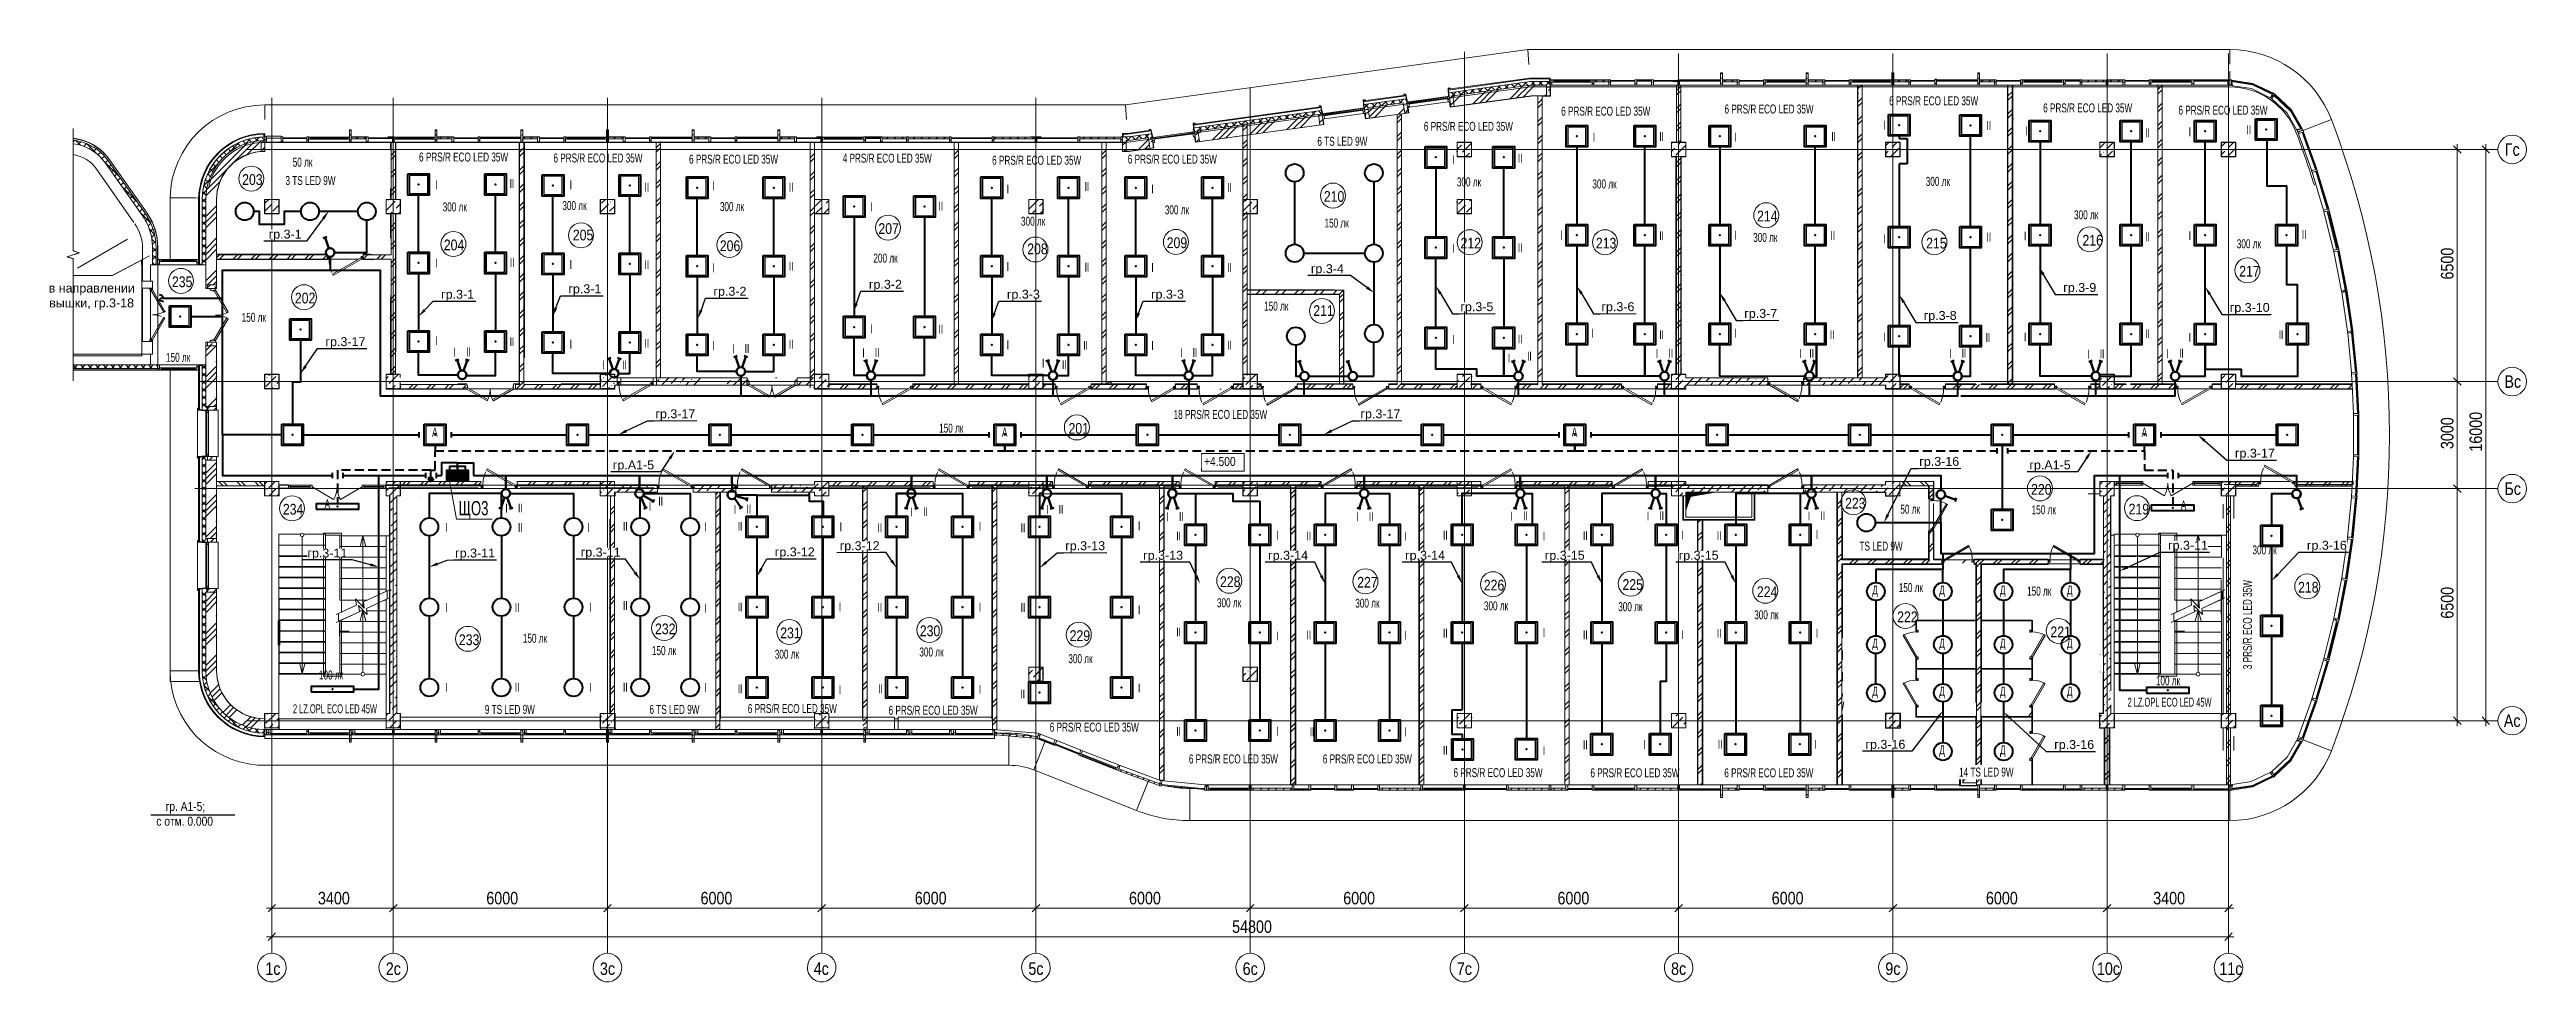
# Model space of a CAD drawing. Header units: metres. Extents: x 19799 to 227756, y -64119 to 286334.
# Drawn here: x 26436 to 95808, y -64119 to -37986 of the extents above; entities that cross this region are included whole.
import ezdxf
from ezdxf import colors
from ezdxf.entities.mleader import LeaderData, LeaderLine
from ezdxf.math import Vec2, Vec3

# ---------------------------------------------------------------- set-up
doc = ezdxf.new("R2010")
doc.units = ezdxf.units.M
for name, pattern in [('ACAD_ISO03W100', [30, 12, -18]), ('ADSK_Линия сетки', [21, 12, -3, 3, -3]), ('DASHED', [0.75, 0.5, -0.25]), ('HIDDEN2', [0.1875, 0.125, -0.0625])]:
    doc.linetypes.add(name, pattern=pattern)
for name, color, linetype, lineweight in [('!razmer svet', 20, 'Continuous', 0), ('A-ANNO-DIMS', 7, 'Continuous', 9), ('A-ANNO-DIMS-100', 7, 'Continuous', 9), ('A-ANNO-NOTE', 7, 'Continuous', 5), ('A-AREA-IDEN', 7, 'Continuous', 9), ('A-DETL-GENF', 7, 'Continuous', 5), ('A-DETL-MBND', 7, 'Continuous', 5), ('A-DETL-THIN', 7, 'Continuous', 5), ('A-DOOR', 7, 'Continuous', 5), ('A-DOOR-FRAM', 7, 'Continuous', 13), ('A-FLOR', 7, 'Continuous', 5), ('A-FLOR-PATT', 7, 'Continuous', 5), ('A-GLAZ', 7, 'Continuous', 5), ('A-GLAZ-CURT', 7, 'Continuous', 5), ('A-GLAZ-CWMG', 7, 'Continuous', 5), ('A-GLAZ-SILL', 7, 'Continuous', 5), ('A-WALL', 7, 'Continuous', 5), ('A-WALL-PATT', 7, 'Continuous', 18), ('G-ANNO-DIMS', 7, 'Continuous', 9), ('I-WALL', 7, 'Continuous', 5), ('nadpisi', 84, 'Continuous', 13), ('S-COLS', 7, 'Continuous', 5), ('S-GRID', 7, 'Continuous', 9), ('S-GRID-IDEN', 7, 'Continuous', 9), ('ав осв', 1, 'HIDDEN2', 40), ('раб осв', 7, 'Continuous', 40), ('ЭЛ', 250, 'Continuous', 50), ('ЭЛ.освещ.', 150, 'Continuous', 50), ('ЭЛ.сети', 5, 'Continuous', 100), ('ЭОМ', 7, 'Continuous', 40)]:
    doc.layers.add(name, color=color, linetype=linetype, lineweight=lineweight)
doc.layers.add('A-DETL', color=7, linetype='Continuous', lineweight=5, true_color=0x00a600)
doc.styles.add('Arial', font='ARIALN.TTF', dxfattribs={"width": 0.8, "height": 2.5})
doc.styles.add('GOST Common_I', font='ARIALN.TTF', dxfattribs={"height": 350})
doc.styles.add('GOST Common_I_1', font='ARIALN.TTF', dxfattribs={"height": 300})
doc.styles.add('GOST Common_I_2', font='ARIALN.TTF', dxfattribs={"height": 250})
doc.styles.add('ISOPEUR', font='ARIALN.TTF')
doc.styles.get("Standard").update_dxf_attribs({"font": 'ARIALN.TTF'})
doc.dimstyles.new('ADSK_Основной_3_5', dxfattribs={"dimscale": 304.8, "dimtxt": 352.000249, "dimasz": 0.695866, "dimexe": 0.492126, "dimexo": 0.984252, "dimgap": 0, "dimtad": 1, "dimdec": 3, "dimrnd": 0.001, "dimdsep": 46, "dimtxsty": 'GOST Common_I', "dimblk1": 'OBLIQUE', "dimblk2": 'OBLIQUE', "dimsah": 1, "dimcen": 0.09, "dimdle": 0.492126, "dimazin": 0, "dimtfac": 1, "dimtdec": 4, "dimtix": 1, "dimtmove": 0, "dimatfit": 3, "dimfxl": 1, "dimtvp": 1, "dimtolj": 1, "dimtzin": 0, "dimarcsym": 2})
pattern_1 = [(45, (0, 0), (-106.06602, 106.06602), []), (135, (0, 0), (-106.06602, -106.06602), [])]
pattern_2 = [(45, (0, 0), (84.19025, 308.69666), [396.875, -79.375, 3.353, -76.022])]
pattern_3 = [(45, (0, 0), (-251.4472, 251.4472), []), (45, (0, 381), (-251.4472, 251.4472), [])]
pattern_4 = [(45, (881.97, 0), (-251.4472, 251.4472), []), (45, (881.97, 381), (-251.4472, 251.4472), [])]
pattern_5 = [(45, (934.08, 175.2), (-251.4472, 251.4472), []), (45, (934.08, 556.2), (-251.4472, 251.4472), [])]
pattern_6 = [(45, (0, 0), (-449.013, 449.013), []), (45, (158.75, 0), (0, 898.0256), []), (45, (-158.75, 0), (0, 898.0256), [])]
pattern_7 = [(45, (0, 0), (-106.06602, 106.06602), [])]
pattern_8 = [(30, (0, 0), (-60, 103.92305), [])]
pattern_9 = [(0, (0, 0), (812.8, 203.2), [33.528, -576.072, 33.528, -576.072, -3251.2]), (0, (0, 0), (812.8, 203.2), [-1219.2, 33.528, -1185.672, 33.528, -576.072, -1422.4]), (0, (0, 0), (812.8, 203.2), [-3048, 33.528, -372.872, 33.528, -982.472]), (120, (304.8, 101.6), (-582.37636, 602.30545), [33.528, -576.072, 33.528, -576.072, -3251.2]), (120, (304.8, 101.6), (-582.37636, 602.30545), [-1219.2, 33.528, -1185.672, 33.528, -576.072, -1422.4]), (120, (304.8, 101.6), (-582.37636, 602.30545), [-3048, 33.528, -372.872, 33.528, -982.472]), (240, (406.4, 508), (-230.42364, -805.50545), [33.528, -576.072, 33.528, -576.072, -3251.2]), (240, (406.4, 508), (-230.42364, -805.50545), [-1219.2, 33.528, -1185.672, 33.528, -576.072, -1422.4]), (240, (406.4, 508), (-230.42364, -805.50545), [-3048, 33.528, -372.872, 33.528, -982.472])]
pattern_10 = [(0, (881.97, 0), (812.8, 203.2), [33.528, -576.072, 33.528, -576.072, -3251.2]), (0, (881.97, 0), (812.8, 203.2), [-1219.2, 33.528, -1185.672, 33.528, -576.072, -1422.4]), (0, (881.97, 0), (812.8, 203.2), [-3048, 33.528, -372.872, 33.528, -982.472]), (120, (1186.77, 101.6), (-582.37636, 602.30545), [33.528, -576.072, 33.528, -576.072, -3251.2]), (120, (1186.77, 101.6), (-582.37636, 602.30545), [-1219.2, 33.528, -1185.672, 33.528, -576.072, -1422.4]), (120, (1186.77, 101.6), (-582.37636, 602.30545), [-3048, 33.528, -372.872, 33.528, -982.472]), (240, (1288.37, 508), (-230.42364, -805.50545), [33.528, -576.072, 33.528, -576.072, -3251.2]), (240, (1288.37, 508), (-230.42364, -805.50545), [-1219.2, 33.528, -1185.672, 33.528, -576.072, -1422.4]), (240, (1288.37, 508), (-230.42364, -805.50545), [-3048, 33.528, -372.872, 33.528, -982.472])]
pattern_11 = [(50, (0, 0), (728.7365, -63.7558), [76.2, -838.2]), (355, (0, 0), (-140.9716, 764.2276), [60.96, -670.56]), (100.451, (60.7, -5.3), (587.77, 700.4668), [64.76, -712.36]), (46.184, (0, 203.2), (1084.316, -168.171), [114.3, -1257.3]), (96.636, (90.4, 189.2), (949.61, 989.71), [97.14, -1068.54]), (351.184, (0, 203.2), (949.62, 989.701), [91.44, -1005.84]), (21, (101.6, 152.4), (606.458, -409.0606), [76.2, -838.2]), (326, (101.6, 152.4), (247.2083, 736.753), [60.96, -670.56]), (71.451, (152.14, 118.3), (853.6683, 327.6855), [64.76, -712.36]), (37.5, (0, 0), (12.3547, 338.2201), [33.528, -628.904, 33.528, -647.192, -673.1]), (37.5, (0, 0), (12.3547, 338.2201), [-1343.152, 33.528, -639.572]), (7.5, (0, 0), (267.2789, 400.7221), [33.528, -354.584, 33.528, -613.664, -256.54]), (7.5, (0, 0), (267.2789, 400.7221), [-1035.304, 33.528, -223.012]), (327.5, (-226.57, 0), (542.3633, -22.91534), [33.528, -220.472, 33.528, -758.952, -1051.56]), (327.5, (-226.57, 0), (542.3633, -22.91534), [-1046.48, 33.528, -1018.032]), (317.5, (-328.17, 0), (592.517, 101.707), [33.528, -296.672, 33.528, -492.76, -746.76]), (317.5, (-328.17, 0), (592.517, 101.707), [-856.488, 33.528, -713.232])]
pattern_12 = [(0, (7e-11, -700), (812.8, 203.2), [33.528, -576.072, 33.528, -576.072, -3251.2]), (0, (7e-11, -700), (812.8, 203.2), [-1219.2, 33.528, -1185.672, 33.528, -576.072, -1422.4]), (0, (7e-11, -700), (812.8, 203.2), [-3048, 33.528, -372.872, 33.528, -982.472]), (120, (304.8, -598.4), (-582.37636, 602.30545), [33.528, -576.072, 33.528, -576.072, -3251.2]), (120, (304.8, -598.4), (-582.37636, 602.30545), [-1219.2, 33.528, -1185.672, 33.528, -576.072, -1422.4]), (120, (304.8, -598.4), (-582.37636, 602.30545), [-3048, 33.528, -372.872, 33.528, -982.472]), (240, (406.4, -192), (-230.42364, -805.50545), [33.528, -576.072, 33.528, -576.072, -3251.2]), (240, (406.4, -192), (-230.42364, -805.50545), [-1219.2, 33.528, -1185.672, 33.528, -576.072, -1422.4]), (240, (406.4, -192), (-230.42364, -805.50545), [-3048, 33.528, -372.872, 33.528, -982.472])]
pattern_13 = [(45, (0, 0), (38.89087, 251.0229), [300, -50, 10, -50])]
pattern_14 = [(45, (-2382.5, -327.95), (38.89087, 251.0229), [300, -50, 10, -50])]
pattern_15 = [(45, (-2382.5, -327.95), (-106.06602, 106.06602), []), (135, (-2382.5, -327.95), (-106.06602, -106.06602), [])]
pattern_16 = [(0, (0, -600), (812.8, 203.2), [33.528, -576.072, 33.528, -576.072, -3251.2]), (0, (0, -600), (812.8, 203.2), [-1219.2, 33.528, -1185.672, 33.528, -576.072, -1422.4]), (0, (0, -600), (812.8, 203.2), [-3048, 33.528, -372.872, 33.528, -982.472]), (120, (304.8, -498.4), (-582.37636, 602.30545), [33.528, -576.072, 33.528, -576.072, -3251.2]), (120, (304.8, -498.4), (-582.37636, 602.30545), [-1219.2, 33.528, -1185.672, 33.528, -576.072, -1422.4]), (120, (304.8, -498.4), (-582.37636, 602.30545), [-3048, 33.528, -372.872, 33.528, -982.472]), (240, (406.4, -92), (-230.42364, -805.50545), [33.528, -576.072, 33.528, -576.072, -3251.2]), (240, (406.4, -92), (-230.42364, -805.50545), [-1219.2, 33.528, -1185.672, 33.528, -576.072, -1422.4]), (240, (406.4, -92), (-230.42364, -805.50545), [-3048, 33.528, -372.872, 33.528, -982.472])]

msp = doc.modelspace()

# ---------------------------------------------------------------- texts
at = {"layer": '!razmer svet', "color": 72, "insert": (26060.5226, -44542.3902), "char_height": 250, "attachment_point": 1}
msp.add_mtext_dynamic_manual_height_columns('\\pi351.50447;{\\fArial|b0|i0|c204|p34;\\C7;в направлении  \\P\\pi366.34076;вышки, гр.3-18}', width=3070.505526, gutter_width=12.5, heights=[0], dxfattribs=at)
at = {"layer": 'A-AREA-IDEN', "color": 18, "true_color": 0x000000, "char_height": 300, "attachment_point": 1, "style": 'GOST Common_I_1'}
for s, insert, width in [('203', (31829.853, -41477.3752), 634.9365), ('210', (62125.3999, -41951.0973), 634.9365), ('207', (49650.0859, -42850.4468), 667.004), ('214', (74257.877, -42501.912), 634.9365), ('204', (37478.1144, -43309.0098), 667.004), ('205', (41092.2499, -43031.3945), 667.004), ('206', (45208.3927, -43333.6123), 667.004), ('208', (53818.4993, -43420.0291), 693.066503), ('209', (57724.9686, -43249.2329), 634.9365), ('212', (65953.686, -43259.0098), 634.9365), ('213', (69743.5818, -43259.0098), 634.9365), ('215', (78993.7047, -43259.0098), 577.215), ('216', (83372.4128, -43178.3854), 519.4935), ('235', (29863.8564, -44342.2683), 634.9365), ('217', (87761.5307, -44046.041), 577.215), ('202', (33307.2622, -44798.6795), 634.9365), ('211', (61829.478, -45149.1593), 634.9365), ('201', (54975.2769, -48448.0065), 577.215), ('223', (76724.3074, -50543.648), 577.215), ('220', (81934.1912, -50156.7899), 609.2825), ('234', (32971.4806, -50713.668), 634.9365), ('219', (84665.9193, -50708.5838), 577.215), ('228', (59218.0355, -52742.64), 634.9365), ('227', (63059.1383, -52758.7546), 577.215), ('226', (66605.6717, -52839.328), 634.9365), ('225', (70490.7649, -52823.2134), 577.215), ('224', (74254.3817, -53023.2134), 577.215), ('218', (89410.8137, -52899.5037), 634.9365), ('232', (43393.3967, -54065.5144), 634.9365), ('222', (78182.4281, -53727.6043), 577.215), ('233', (37900.8662, -54368.7514), 634.9365), ('231', (46900.0719, -54177.8043), 634.9365), ('230', (50809.9007, -54119.8356), 667.004), ('229', (55006.6986, -54253.895), 634.9365), ('221', (82475.1133, -54148.1555), 577.215)]:
    msp.add_mtext(s, dxfattribs=dict(at, insert=insert, width=width))
at = {"layer": 'nadpisi', "color": 7, "style": 'Arial'}
for s, p in [('с отм. 0.000', (29427.8415, -59727.9363)), ('гр. А1-5;', (29687.0393, -59312.3392))]:
    msp.add_text(s, height=250, dxfattribs=at).set_placement(p)
at = {"layer": 'nadpisi', "color": 7, "char_height": 250, "style": 'Arial'}
for s, insert, width, attachment_point in [('6 PRS/R ECO LED 35W ', (74594.36, -39653.5777), 3236.76957, 5), ('6 PRS/R ECO LED 35W ', (79205.1294, -39423.4141), 3236.76957, 5), ('6 PRS/R ECO LED 35W ', (83518.575, -39622.9214), 3236.76957, 5), ('6 PRS/R ECO LED 35W ', (66173.953, -40138.8588), 3236.76957, 5), ('6 PRS/R ECO LED 35W ', (70021.455, -39713.8947), 3236.76957, 5), ('I', (77790.7076, -39980.5471), 130.841471, 1), ('II', (80684.6996, -39986.4315), 130.841471, 1), ('I', (81767.3034, -40139.8721), 130.841471, 1), ('II', (85132.3603, -40195.3847), 130.841471, 1), ('6 PRS/R ECO LED 35W ', (87308.2394, -39686.5212), 4663.462797, 5), ('I', (86348.7267, -40165.3084), 130.841471, 1), ('II', (87968.8885, -40110.6202), 130.841471, 1), ('6 PRS/R ECO LED 35W ', (38032.2305, -40998.8213), 4621.568605, 5), ('6 PRS/R ECO LED 35W ', (41796.0326, -41025.4878), 4621.568605, 5), ('6 PRS/R ECO LED 35W ', (45593.5437, -41058.3659), 4621.568605, 5), ('4 PRS/R ECO LED 35W ', (49897.608, -41029.8377), 4621.568605, 5), ('6 PRS/R ECO LED 35W ', (57882.1373, -41058.3659), 4621.568605, 5), ('6 TS LED 9W', (63344.8239, -40431.1835), 2573.758347, 3), ('II', (67562.8112, -40907.1789), 130.841471, 1), ('I', (69658.3482, -40313.7135), 130.841471, 1), ('II', (71522.0288, -40294.0709), 130.841471, 1), ('I', (73615.3134, -40315.3215), 130.841471, 1), ('II', (76339.4866, -40295.0677), 130.841471, 1), ('3 TS LED 9W', (34444.7093, -41528.4833), 2573.758347, 3), ('50 лк', (33247.0698, -41016.0581), 1402.065175, 1), ('II', (39323.054, -41613.9892), 130.841471, 1), ('6 PRS/R ECO LED 35W ', (54082.9282, -41089.2816), 4621.568605, 5), ('I', (65719.373, -40951.0127), 130.841471, 1), ('300 лк', (65851.9579, -41569.1607), 1402.065175, 1), ('300 лк', (69647.207, -41626.2716), 1402.065175, 1), ('300 лк', (78984.3249, -41554.0361), 1402.065175, 1), ('I', (37249.1727, -41652.6371), 130.841471, 1), ('300 лк', (37446.8024, -42269.2978), 1402.065175, 1), ('300 лк', (40799.1703, -42231.6266), 1402.065175, 1), ('I', (41003.4945, -41652.6371), 130.841471, 1), ('II', (43102.6461, -41716.2042), 130.841471, 1), ('I', (45003.3899, -41676.548), 130.841471, 1), ('300 лк', (45209.7107, -42260.5818), 1402.065175, 1), ('II', (47144.6187, -41716.2042), 130.841471, 1), ('I', (49432.4474, -42267.9422), 130.841471, 1), ('II', (51337.1919, -42249.8193), 130.841471, 1), ('I', (53243.1799, -41767.8726), 130.841471, 1), ('II', (55428.1624, -41699.8551), 130.841471, 1), ('I', (57295.146, -41767.8726), 130.841471, 1), ('II', (59421.0623, -41722.6), 130.841471, 1), ('300 лк', (53644.2184, -42670.6211), 1402.065175, 1), ('300 лк', (57672.6198, -42350.7792), 1402.065175, 1), ('150 лк', (62145.0711, -42720.229), 1402.065175, 1), ('300 лк', (83137.4649, -42489.6008), 1402.065175, 1), ('200 лк', (49510.5926, -43703.1356), 1402.065175, 1), ('I', (65719.373, -43427.1612), 130.841471, 1), ('II', (67562.8112, -43415.2494), 130.841471, 1), ('I', (68755.2663, -43060.1698), 130.841471, 1), ('II', (71522.0288, -43075.7206), 130.841471, 1), ('I', (73615.3134, -43061.7777), 130.841471, 1), ('300 лк', (74150.7116, -43124.6599), 1402.065175, 1), ('II', (76319.4746, -43067.2977), 130.841471, 1), ('I', (77790.7076, -43167.0428), 130.841471, 1), ('II', (80684.6996, -43119.087), 130.841471, 1), ('I', (81736.9476, -43083.5872), 130.841471, 1), ('II', (85132.3603, -43108.2146), 130.841471, 1), ('I', (86348.7267, -43074.8611), 130.841471, 1), ('300 лк', (87695.2523, -43301.4846), 1402.065175, 1), ('II', (89517.6875, -43042.6253), 130.841471, 1), ('I', (37249.1727, -43839.3737), 130.841471, 1), ('II', (39329.7272, -43827.4611), 130.841471, 1), ('I', (41003.4945, -43881.7375), 130.841471, 1), ('II', (43102.6461, -43887.8932), 130.841471, 1), ('I', (45003.3899, -43973.8866), 130.841471, 1), ('II', (47144.6187, -43934.4297), 130.841471, 1), ('I', (53243.1799, -43936.3179), 130.841471, 1), ('II', (55428.1624, -43953.9351), 130.841471, 1), ('I', (57295.146, -43966.1573), 130.841471, 1), ('II', (59421.0623, -43968.9344), 130.841471, 1), ('150 лк', (60453.2497, -45047.7489), 1402.065175, 1), ('150 лк', (31818.4109, -45361.7176), 1402.065175, 1), ('I', (49432.4474, -45687.4131), 130.841471, 1), ('II', (51337.1919, -45696.7806), 130.841471, 1), ('I', (37249.1727, -46015.4012), 130.841471, 1), ('I', (37753.3148, -46338.2879), 130.841471, 1), ('II', (38105.7151, -46329.9997), 130.841471, 1), ('II', (39323.1692, -46044.3924), 130.841471, 1), ('I', (41003.4945, -46110.8388), 130.841471, 1), ('II', (43102.6461, -46090.6062), 130.841471, 1), ('I', (45003.3899, -46149.9141), 130.841471, 1), ('I', (45554.4218, -46241.9252), 130.841471, 1), ('II', (45906.8221, -46233.6369), 130.841471, 1), ('II', (47144.6187, -46113.8741), 130.841471, 1), ('I', (49200.8198, -46359.1849), 130.841471, 1), ('II', (49553.2201, -46350.8966), 130.841471, 1), ('I', (53243.1799, -46135.0912), 130.841471, 1), ('II', (55389.4226, -46146.0478), 130.841471, 1), ('I', (57295.146, -46149.767), 130.841471, 1), ('I', (58100.4293, -46359.1849), 130.841471, 1), ('II', (58452.8296, -46350.8966), 130.841471, 1), ('II', (59421.0623, -46145.5551), 130.841471, 1), ('I', (65719.373, -45983.9457), 130.841471, 1), ('II', (67562.8112, -45969.7658), 130.841471, 1), ('II', (67817.9062, -46448.5039), 130.841471, 1), ('I', (69620.4023, -45806.6252), 130.841471, 1), ('I', (71427.179, -46374.3186), 130.841471, 1), ('II', (71522.0288, -45846.9841), 130.841471, 1), ('II', (71779.5794, -46366.0303), 130.841471, 1), ('I', (75441.1994, -46374.3186), 130.841471, 1), ('II', (75724.6302, -46370.627), 130.841471, 1), ('II', (76298.91, -45846.9424), 130.841471, 1), ('I', (77790.7076, -45913.499), 130.841471, 1), ('I', (79637.179, -46374.3186), 130.841471, 1), ('II', (79989.5794, -46366.0303), 130.841471, 1), ('II', (80661.5463, -45927.6756), 130.841471, 1), ('I', (81736.9476, -45913.499), 130.841471, 1), ('I', (83504.7079, -46392.8184), 130.841471, 1), ('II', (83857.1082, -46384.5301), 130.841471, 1), ('II', (85132.3603, -45820.6915), 130.841471, 1), ('I', (85727.179, -46374.3186), 130.841471, 1), ('II', (86079.5794, -46366.0303), 130.841471, 1), ('I', (86348.7267, -45923.6394), 130.841471, 1), ('II', (88870.2193, -45847.5732), 130.841471, 1), ('150 лк', (29698.9495, -46483.7388), 1402.065175, 1), ('I', (41924.5395, -46696.2499), 130.841471, 1), ('II', (42477.4225, -46697.0725), 130.841471, 1), ('I', (54233.9689, -46642.7084), 130.841471, 1), ('II', (54792.2067, -46689.2963), 130.841471, 1), ('I', (67282.1818, -46502.6113), 130.841471, 1), ('150 лк', (51350.5389, -48465.5789), 1402.065175, 1), ('18 PRS/R ECO LED 35W ', (59228.6494, -48208.4987), 5518.923528, 5), ('{\\C1;А}', (37227.3507, -48700.8825), 226.187696, 5), ('{\\C1;А}', (53187.3507, -48700.8825), 226.187696, 5), ('{\\C1;А}', (69147.3544, -48700.8799), 226.187696, 5), ('{\\C1;А}', (85107.358, -48700.8773), 226.187696, 5), ('{\\C1;А}', (34215.4308, -50712.7071), 226.187696, 5), ('II', (43488.0989, -50512.2199), 130.841471, 1), ('{\\C1;А}', (86203.6506, -50749.9612), 226.187696, 5), ('I', (37517.1024, -51244.3486), 130.841471, 1), ('I', (39203.7531, -50710.5901), 130.841471, 1), ('II', (39556.1534, -50702.3018), 130.841471, 1), ('II', (39556.1534, -51248.018), 130.841471, 1), ('I', (41494.6836, -51251.8369), 130.841471, 1), ('II', (42498.5191, -51217.6549), 130.841471, 1), ('I', (43224.1228, -50653.1108), 130.841471, 1), ('I', (44783.619, -51227.6809), 130.841471, 1), ('I', (45604.9032, -50741.6722), 130.841471, 1), ('II', (45712.0998, -51217.6549), 130.841471, 1), ('II', (45957.3035, -50733.3839), 130.841471, 1), ('I', (50551.2809, -50814.6664), 130.841471, 1), ('II', (50903.6812, -50806.3781), 130.841471, 1), ('I', (52464.3682, -51216.4996), 130.841471, 1), ('II', (53635.9116, -51256.5667), 130.841471, 1), ('I', (54348.5221, -50748.0885), 130.841471, 1), ('II', (54700.9224, -50739.8002), 130.841471, 1), ('I', (56921.3158, -51204.2586), 130.841471, 1), ('I', (57716.9716, -50949.5077), 130.841471, 1), ('II', (58069.372, -50941.2195), 130.841471, 1), ('I', (63034.9069, -50953.8724), 130.841471, 1), ('II', (63387.3072, -50945.5841), 130.841471, 1), ('I', (67356.5307, -50928.9304), 130.841471, 1), ('II', (67708.931, -50920.6421), 130.841471, 1), ('I', (71172.179, -50926.4392), 130.841471, 1), ('II', (71524.5794, -50918.151), 130.841471, 1), ('I', (75683.702, -50926.4392), 130.841471, 1), ('II', (76036.1023, -50918.151), 130.841471, 1), ('50 лк', (78272.4142, -50737.595), 1402.065175, 1), ('150 лк', (81948.9518, -50751.4593), 1402.065175, 1), ('I', (75903.666, -51447.0188), 130.841471, 1), ('TS LED 9W', (78337.4207, -51769.908), 2573.758347, 3), ('300 лк', (88134.0196, -51877.3296), 1402.065175, 1), ('300 лк', (59131.5797, -53358.0834), 1402.065175, 1), ('300 лк', (63005.9185, -53367.9597), 1402.065175, 1), ('150 лк', (78227.6028, -52932.5583), 1402.065175, 1), ('150 лк', (81821.9511, -53032.4728), 1402.065175, 1), ('I', (37517.1024, -53491.7444), 130.841471, 1), ('II', (39467.923, -53492.3114), 130.841471, 1), ('I', (41558.5816, -53479.4633), 130.841471, 1), ('II', (42498.5191, -53431.2044), 130.841471, 1), ('I', (44783.619, -53509.1965), 130.841471, 1), ('II', (45712.0998, -53477.3202), 130.841471, 1), ('I', (48541.255, -53468.7208), 130.841471, 1), ('II', (49628.4774, -53485.4882), 130.841471, 1), ('I', (52464.3682, -53481.1015), 130.841471, 1), ('II', (53635.9116, -53493.1742), 130.841471, 1), ('I', (56921.3158, -53554.5483), 130.841471, 1), ('300 лк', (66608.8718, -53442.7135), 1402.065175, 1), ('300 лк', (70371.1968, -53467.5043), 1402.065175, 1), ('300 лк', (74179.7679, -53693.9282), 1402.065175, 1), ('150 лк', (39692.5714, -54353.0871), 1402.065175, 1), ('150 лк', (43307.0811, -54698.1929), 1402.065175, 1), ('300 лк', (46749.1269, -54799.1952), 1402.065175, 1), ('300 лк', (50797.6136, -54736.3186), 1402.065175, 1), ('II', (57995.0018, -54177.2231), 130.841471, 1), ('I', (60790.5354, -54289.014), 130.841471, 1), ('II', (61642.662, -54261.3888), 130.841471, 1), ('I', (64379.4392, -54271.0005), 130.841471, 1), ('II', (65464.6692, -54209.1754), 130.841471, 1), ('I', (68262.231, -54188.8857), 130.841471, 1), ('II', (69385.5439, -54255.2912), 130.841471, 1), ('I', (72145.3374, -54251.7803), 130.841471, 1), ('II', (73133.4354, -54215.1235), 130.841471, 1), ('I', (75903.666, -54211.7989), 130.841471, 1), ('100 лк', (33983.0829, -55380.8283), 1402.065175, 1), ('300 лк', (54969.9538, -54923.9294), 1402.065175, 1), ('I', (37517.1024, -55726.8591), 130.841471, 1), ('II', (39467.923, -55721.2329), 130.841471, 1), ('I', (41558.5816, -55726.8591), 130.841471, 1), ('II', (42498.5191, -55721.2329), 130.841471, 1), ('I', (44783.619, -55729.463), 130.841471, 1), ('II', (45712.0998, -55767.7294), 130.841471, 1), ('I', (48541.255, -55794.5285), 130.841471, 1), ('II', (49643.8538, -55767.7294), 130.841471, 1), ('I', (52464.3682, -55782.4273), 130.841471, 1), ('II', (53628.2234, -55914.2447), 130.841471, 1), ('I', (56921.3158, -55745.7043), 130.841471, 1), ('{\\W0.7;2 LZ.OPL ECO LED 45W} ', (85810.943, -56270.6014), 4071.739806, 5), ('100 лк', (85428.9743, -55542.0801), 1402.065175, 1), ('{\\W0.7;2 LZ.OPL ECO LED 45W }', (34429.9787, -56454.6773), 4071.739806, 5), ('9 TS LED 9W', (40028.447, -56344.9501), 2573.758347, 3), ('6 TS LED 9W', (44638.0062, -56344.9501), 2573.758347, 3), ('6 PRS/R ECO LED 35W ', (47239.6881, -56447.7994), 3236.76957, 5), ('6 PRS/R ECO LED 35W ', (51183.3509, -56496.5269), 3236.76957, 5), ('6 PRS/R ECO LED 35W ', (55696.9256, -56969.7155), 3236.76957, 5), ('II', (57995.0018, -56959.5314), 130.841471, 1), ('I', (60790.5354, -56957.5721), 130.841471, 1), ('II', (61731.8117, -56974.5242), 130.841471, 1), ('I', (64379.4392, -56971.8484), 130.841471, 1), ('II', (65464.6692, -57491.0703), 130.841471, 1), ('I', (68262.231, -57501.8243), 130.841471, 1), ('II', (69385.5439, -57337.3511), 130.841471, 1), ('I', (71076.171, -57326.2507), 130.841471, 1), ('II', (73164.3033, -57316.7779), 130.841471, 1), ('I', (75861.402, -57323.1222), 130.841471, 1), ('6 PRS/R ECO LED 35W ', (59593.9832, -57859.6085), 3236.76957, 5), ('6 PRS/R ECO LED 35W ', (63343.9832, -57859.6085), 3236.76957, 5), ('6 PRS/R ECO LED 35W ', (67004.2386, -58242.9573), 3236.76957, 5), ('6 PRS/R ECO LED 35W ', (70838.87, -58248.1294), 3236.76957, 5), ('6 PRS/R ECO LED 35W ', (74588.87, -58248.1294), 3236.76957, 5)]:
    msp.add_mtext(s, dxfattribs=dict(at, insert=insert, width=width, attachment_point=attachment_point))
at = {"layer": 'nadpisi', "color": 7, "insert": (87994.7656, -54095.7603), "char_height": 250, "width": 4381.630306, "attachment_point": 5, "rotation": 90, "style": 'Arial'}
msp.add_mtext('3 PRS/R ECO LED 35W', dxfattribs=at)
at = {"layer": 'S-GRID-IDEN', "char_height": 350, "attachment_point": 1, "style": 'GOST Common_I'}
for s, insert, width in [('Гс', (95203.3812, -40612.4041), 461.772), ('Вс', (95190.1812, -47112.4041), 493.8395), ('Бс', (95190.1812, -50112.4041), 493.8395), ('Ас', (95174.1812, -56612.4041), 532.3205), ('1с', (32480.3192, -63557.5005), 391.2235), ('2с', (35853.9192, -63557.5005), 455.3585), ('3с', (41851.1192, -63557.5005), 461.772), ('4с', (47837.9192, -63557.5005), 493.8395), ('5с', (53851.1192, -63557.5005), 461.772), ('6с', (59851.1192, -63557.5005), 461.772), ('7с', (65851.1192, -63557.5005), 461.772), ('8с', (71851.1192, -63557.5005), 461.772), ('9с', (77851.1192, -63557.5005), 461.772), ('10с', (83777.1192, -63557.5005), 641.35), ('11с', (87205.9192, -63557.5005), 570.8015)]:
    msp.add_mtext(s, dxfattribs=dict(at, insert=insert, width=width))

# ---------------------------------------------------------------- blocks, each defined once
blk = doc.blocks.new('AC-Дверь-ДвупольнаяГОСТ6629-88 - ДСН ДН 2070-1460 М2-970759-2 этаж')
at = {"layer": 'A-DOOR', "lineweight": 18}
for p, q in [((-730, 150), (-750, 150)), ((-750, 150), (-750, 80)), ((-750, 80), (-730, 80)), ((-700, 150), (-730, 150)), ((-730, 150), (-730, 80)), ((-730, 80), (-730, 150)), ((-730, 80), (-690, 80)), ((-440, 300), (-700, 150)), ((-700, 110), (-700, 150)), ((-700, 150), (-680, 115)), ((-690, 110), (-700, 110)), ((-690, 80), (-690, 110)), ((-680, 115), (-360, 300)), ((-94, 500), (-440, 300)), ((-360, 300), (-74, 465)), ((-74, 465), (-94, 500)), ((94, 500), (74, 465)), ((74, 465), (360, 300)), ((440, 300), (94, 500)), ((360, 300), (680, 115)), ((700, 150), (440, 300)), ((680, 115), (700, 150)), ((700, 110), (690, 110)), ((690, 110), (690, 80)), ((690, 80), (730, 80)), ((730, 150), (700, 150)), ((700, 150), (700, 110)), ((730, 80), (730, 150)), ((750, 150), (730, 150)), ((730, 150), (730, 80)), ((730, 80), (750, 80)), ((750, 80), (750, 150))]:
    blk.add_line(p, q, dxfattribs=at)
at = {"layer": 'A-DOOR'}
for centre, start, end in [((-700, 150), 12.40226, 31.64794), ((-700, 150), 0, 12.40226), ((700, 150), 167.61391, 180), ((700, 150), 159.43371, 167.61391)]:
    blk.add_arc(centre, 700, start, end, dxfattribs=at)
blk = doc.blocks.new('Вышка АР_rvt-1-2 этаж')
at = {"layer": 'A-WALL-PATT', "lineweight": 5}
h = blk.add_hatch(dxfattribs=at)
h.set_pattern_fill('FP_136', color=256, style=0, pattern_type=2)
h.set_pattern_definition(pattern_1)
h.paths.add_polyline_path([(28005, -41170), (28087, -41113), (28012, -41016), (27930, -40926), (27840, -40843), (27743, -40769), (27640, -40703), (27532, -40647), (27419, -40600), (27291, -40561), (27183, -40537), (27098, -40526), (27098, -40626), (27188, -40640), (27309, -40669), (27427, -40710), (27540, -40763), (27648, -40825), (27749, -40898), (27848, -40986), (27929, -41071), (27938, -41084)], flags=0)
h = blk.add_hatch(dxfattribs=at)
h.set_pattern_fill('FP_136', color=256, style=0, pattern_type=2)
h.set_pattern_definition(pattern_1)
h.paths.add_polyline_path([(29047, -42658), (29129, -42601), (28087, -41113), (28005, -41170), (29040, -42648)], flags=0)
h = blk.add_hatch(dxfattribs=at)
h.set_pattern_fill('FP_136', color=256, style=0, pattern_type=2)
h.set_pattern_definition(pattern_1)
h.paths.add_polyline_path([(29318, -43518), (29418, -43518), (29412, -43375), (29392, -43232), (29364, -43104), (29321, -42970), (29267, -42840), (29202, -42716), (29129, -42601), (29047, -42658), (29117, -42768), (29178, -42885), (29228, -43005), (29267, -43131), (29296, -43262), (29313, -43395), (29316, -43477)], flags=0)
h = blk.add_hatch(dxfattribs=at)
h.set_pattern_fill('FP_136', color=256, style=0, pattern_type=2)
h.set_pattern_definition(pattern_1)
h.paths.add_polyline_path([(29318, -44016), (29418, -44016), (29418, -43518), (29318, -43518), (29318, -43844)], flags=0)
h = blk.add_hatch(dxfattribs=at)
h.set_pattern_fill('FP_136', color=256, style=0, pattern_type=2)
h.set_pattern_definition(pattern_1)
h.paths.add_polyline_path([(27098, -46916), (29463, -46916), (29463, -46816), (27098, -46816)], flags=0)
at = {"layer": 'A-DETL-MBND'}
for p, q in [((27759, -41342), (28801, -42830)), ((28622, -43298), (27218, -44109)), ((29043, -43554), (29043, -44476)), ((29236, -43768), (28176, -44329)), ((29043, -44666), (29043, -46166)), ((29018, -46516), (27098, -46516))]:
    blk.add_line(p, q, dxfattribs=at)
for centre, radius, start, end in [((26940, -41916), 1000, 35, 80.90012), ((27843, -43554), 1200, 0, 35)]:
    blk.add_arc(centre, radius, start, end, dxfattribs=at)
at = {"layer": 'A-FLOR', "lineweight": 18}
for p, q in [((28200, -44316), (27098, -44316)), ((29012, -43886), (28200, -44316)), ((29018, -44476), (29018, -44116)), ((29018, -46166), (29018, -44666)), ((27098, -46566), (29018, -46566)), ((29018, -46566), (29018, -46516))]:
    blk.add_line(p, q, dxfattribs=at)
blk.add_arc((24918, -44116), 4100, 0, 3.2069, dxfattribs=at)
at = {"layer": 'A-WALL'}
for p, q in [((29129, -42601), (28087, -41113)), ((28126, -41088), (28125, -41086)), ((29166, -42574), (28126, -41089)), ((29418, -44016), (29418, -43518)), ((29464, -44016), (29464, -43519)), ((27098, -46916), (29463, -46916)), ((27098, -46962), (29463, -46962))]:
    blk.add_line(p, q, dxfattribs=at)
at = {"layer": 'A-WALL', "lineweight": 18}
for p, q in [((29318, -44476), (29018, -44476)), ((29018, -44476), (29018, -44666)), ((29018, -44666), (29248, -44666)), ((29318, -44666), (29318, -44476)), ((29248, -46166), (29018, -46166)), ((29018, -46166), (29018, -46516)), ((29318, -46516), (29318, -46166)), ((29018, -46516), (29318, -46516))]:
    blk.add_line(p, q, dxfattribs=at)
at = {"layer": 'A-WALL'}
for centre, radius, start, end in [((26940, -41916), 1446, 35, 83.72639), ((26940, -41916), 1400, 58.9275, 83.51899), ((26940, -41916), 1400, 40.00555, 58.89866), ((26940, -41916), 1400, 35, 40), ((27818, -43518), 1600, 20.03117, 35), ((27818, -43518), 1646, 30.00867, 35), ((27818, -43518), 1646, 25.00555, 30), ((27818, -43518), 1646, 20.00242, 25), ((27818, -43518), 1600, 15, 20), ((27818, -43518), 1646, 15, 20), ((27818, -43518), 1600, 0, 14.99102), ((27818, -43518), 1646, 10, 14.9993), ((27818, -43518), 1646, 5, 9.99618), ((27818, -43518), 1646, 0, 4.99306)]:
    blk.add_arc(centre, radius, start, end, dxfattribs=at)
at = {"layer": 'I-WALL', "lineweight": 18}
for p, q in [((27100, -40475), (27098, -40474)), ((28005, -41170), (29047, -42658)), ((29170, -42572), (28128, -41084)), ((29318, -43518), (29318, -44016)), ((29468, -44016), (29468, -43518)), ((29318, -44016), (29468, -44016)), ((29463, -46816), (27098, -46816)), ((27098, -46966), (29463, -46966)), ((29463, -46966), (29463, -46816))]:
    blk.add_line(p, q, dxfattribs=at)
for centre, radius, start, end in [((26940, -41916), 1300, 35, 83.01708), ((26940, -41916), 1450, 81.77614, 83.53738), ((26940, -41916), 1450, 79.44576, 81.77614), ((26940, -41916), 1450, 76.82337, 79.44576), ((26940, -41916), 1450, 74.50706, 76.82337), ((26940, -41916), 1450, 71.86653, 74.50706), ((26940, -41916), 1450, 69.56845, 71.86653), ((26940, -41916), 1450, 66.90373, 69.56845), ((26940, -41916), 1450, 64.62991, 66.90373), ((26940, -41916), 1450, 61.93172, 64.62991), ((26940, -41916), 1450, 59.69144, 61.93172), ((26940, -41916), 1450, 56.94437, 59.69144), ((26940, -41916), 1450, 54.75304, 56.94437), ((26940, -41916), 1450, 51.92851, 54.75304), ((26940, -41916), 1450, 49.8147, 51.92851), ((26940, -41916), 1450, 46.84996, 49.8147), ((26940, -41916), 1450, 44.87642, 46.84996), ((26940, -41916), 1450, 41.58331, 44.87642), ((26940, -41916), 1450, 39.93818, 41.58331), ((26940, -41916), 1450, 35, 39.88674), ((27818, -43518), 1500, 15, 35), ((27818, -43518), 1650, 0, 35), ((27818, -43518), 1500, 0, 14.97127)]:
    blk.add_arc(centre, radius, start, end, dxfattribs=at)
at = {"lineweight": 5, "rotation": 270.0000000001807}
blk.add_blockref('AC-Дверь-ДвупольнаяГОСТ6629-88 - ДСН ДН 2070-1460 М2-970759-2 этаж', (29168, -45416), dxfattribs=at)
blk = doc.blocks.new('Перекрытия 2 - Перекрытия 2-247100-2 этаж')
at = {"layer": 'A-FLOR', "lineweight": 20}
for p, q in [((53300, 2500), (53300, 2740)), ((53300, 2377), (53300, 2500)), ((53566, 2500), (53300, 2500))]:
    blk.add_line(p, q, dxfattribs=at)
blk = doc.blocks.new('Перекрытия 3 - Перекрытия 1-248223-2 этаж')
at = {"layer": 'A-FLOR', "lineweight": 20}
for p, q in [((51600, 4580), (51600, 4600)), ((52221, 4600), (51600, 4600)), ((51600, 4280), (51600, 4300)), ((52900, 4300), (51600, 4300)), ((52900, 4600), (52279, 4600)), ((52900, 4600), (52900, 4580)), ((52900, 4300), (52900, 4280)), ((51600, 3980), (51600, 4000)), ((52900, 4000), (51600, 4000)), ((51600, 3680), (51600, 3700)), ((52900, 3700), (51600, 3700)), ((52900, 4000), (52900, 3980)), ((52900, 3700), (52900, 3680)), ((51600, 3380), (51600, 3400)), ((52900, 3400), (51600, 3400)), ((51600, 3080), (51600, 3100)), ((52900, 3100), (51600, 3100)), ((51600, 2780), (51600, 2800)), ((52900, 2800), (51600, 2800)), ((52900, 3400), (52900, 3380)), ((52900, 3100), (52900, 3080)), ((52900, 2800), (52900, 2780)), ((51600, 2480), (51600, 2500)), ((52900, 2500), (51600, 2500)), ((51600, 2180), (51600, 2200)), ((52900, 2200), (51600, 2200)), ((52900, 2500), (52900, 2480)), ((52900, 2200), (52900, 2180)), ((51600, 1880), (51600, 1900)), ((52900, 1900), (51600, 1900)), ((51600, 1580), (51600, 1600)), ((52900, 1600), (51600, 1600)), ((52900, 1900), (52900, 1880)), ((52900, 1600), (52900, 1580)), ((51600, 1280), (51600, 1300)), ((53100, 1300), (51600, 1300))]:
    blk.add_line(p, q, dxfattribs=at)
blk = doc.blocks.new('Перекрытия 4 - Перекрытия 2-248267-2 этаж')
at = {"layer": 'A-FLOR', "lineweight": 20}
blk.add_line((53100, 1300), (53300, 1300), dxfattribs=at)
blk = doc.blocks.new('Перекрытия 8 - Перекрытия 2-252535-2 этаж')
at = {"layer": 'A-FLOR', "lineweight": 20}
for p, q in [((1900, 2500), (1900, 2740)), ((1900, 2377), (1900, 2500)), ((2166, 2500), (1900, 2500))]:
    blk.add_line(p, q, dxfattribs=at)
blk = doc.blocks.new('Перекрытия 13 - Перекрытия 1-471505-2 этаж')
at = {"layer": 'A-FLOR-PATT', "lineweight": 20}
h = blk.add_hatch(dxfattribs=at)
h.set_pattern_fill('FP_138', color=256, style=0, pattern_type=2)
h.set_pattern_definition([(45, (-32662.65, 56145.64), (84.19025, 308.69666), [396.875, -79.375, 3.353, -76.022])])
h.paths.add_polyline_path([(203, 2113), (203, 2800), (200, 2800), (200, 2113)], flags=0)
at = {"layer": 'A-FLOR', "lineweight": 20}
for p, q in [((200, 4580), (200, 4600)), ((821, 4600), (200, 4600)), ((200, 4280), (200, 4300)), ((1500, 4300), (200, 4300)), ((1500, 4600), (879, 4600)), ((1500, 4600), (1500, 4580)), ((1500, 4300), (1500, 4280)), ((200, 3980), (200, 4000)), ((1500, 4000), (200, 4000)), ((200, 3680), (200, 3700)), ((1500, 3700), (200, 3700)), ((1500, 4000), (1500, 3980)), ((1500, 3700), (1500, 3680)), ((200, 3380), (200, 3400)), ((1500, 3400), (200, 3400)), ((200, 3080), (200, 3100)), ((1500, 3100), (200, 3100)), ((203, 2780), (203, 2800)), ((1500, 2800), (203, 2800)), ((1500, 3400), (1500, 3380)), ((1500, 3100), (1500, 3080)), ((1500, 2800), (1500, 2780)), ((203, 2480), (203, 2500)), ((1500, 2500), (203, 2500)), ((203, 2180), (203, 2200)), ((1500, 2200), (203, 2200)), ((1500, 2500), (1500, 2480)), ((1500, 2200), (1500, 2180)), ((203, 1880), (203, 1900)), ((1500, 1900), (203, 1900)), ((203, 1580), (203, 1600)), ((1500, 1600), (203, 1600)), ((1500, 1900), (1500, 1880)), ((1500, 1600), (1500, 1580)), ((203, 1280), (203, 1300)), ((1700, 1300), (203, 1300))]:
    blk.add_line(p, q, dxfattribs=at)
at = {"layer": 'A-FLOR', "lineweight": 60}
for p, q in [((200, 2800), (200, 2113)), ((200, 2800), (203, 2800)), ((200, 2113), (203, 2113))]:
    blk.add_line(p, q, dxfattribs=at)
blk = doc.blocks.new('Перекрытия 14 - Перекрытия 2-471661-2 этаж')
at = {"layer": 'A-FLOR', "lineweight": 20}
blk.add_line((1700, 1300), (1900, 1300), dxfattribs=at)
blk = doc.blocks.new('КДП АПК - КР_rvt-1-2 этаж')
at = {"layer": 'A-WALL-PATT', "lineweight": 5}
h = blk.add_hatch(dxfattribs=at)
h.set_pattern_fill('FP_137', color=256, style=0, pattern_type=2)
h.set_pattern_definition([(45, (1612.84, 0), (84.19025, 308.69666), [396.875, -79.375, 3.353, -76.022])])
h.paths.add_polyline_path([(47375, -46746), (47859, -46746), (47859, -46546), (47375, -46546)])
h.paths.add_polyline_path([(45418, -46543), (45418, -46743), (45975, -46746), (45975, -46546)])
h.paths.add_polyline_path([(44669, -46740), (44669, -46540), (43438, -46536), (43438, -46736)])
h = blk.add_hatch(dxfattribs=at)
h.set_pattern_fill('FP_137', color=256, style=0, pattern_type=2)
h.set_pattern_definition(pattern_2)
h.paths.add_polyline_path([(77863, -46746), (77863, -46546), (75563, -46546), (75563, -46746), (77344, -46746)], flags=0)
h.paths.add_polyline_path([(74255, -46746), (74563, -46746), (74563, -46546), (72263, -46546), (72263, -46746)], flags=0)
h = blk.add_hatch(dxfattribs=at)
h.set_pattern_fill('FP_137', color=256, style=0, pattern_type=2)
h.set_pattern_definition(pattern_2)
h.paths.add_polyline_path([(36156, -55946), (36163, -55946), (36163, -49846), (35963, -49846), (35963, -55946)], flags=0)
h = blk.add_hatch(dxfattribs=at)
h.set_pattern_fill('FP_137', color=256, style=0, pattern_type=2)
h.set_pattern_definition(pattern_2)
h.paths.add_polyline_path([(47863, -49746), (47863, -49546), (46663, -49546), (46663, -49746), (47483, -49746)], flags=0)
h.paths.add_polyline_path([(43364, -49746), (43463, -49746), (43463, -49556), (43452, -49556), (43452, -49546), (42263, -49546), (42263, -49746)], flags=0)
h.paths.add_polyline_path([(45653, -49746), (45663, -49746), (45663, -49556), (45653, -49556), (45653, -49546), (44463, -49546), (44463, -49746), (45423, -49746)], flags=0)
h = blk.add_hatch(dxfattribs=at)
h.set_pattern_fill('FP_137', color=256, style=0, pattern_type=2)
h.set_pattern_definition(pattern_2)
h.paths.add_polyline_path([(75568, -49746), (77863, -49746), (77863, -49546), (75568, -49546), (75568, -49556), (75563, -49556), (75563, -49746)], flags=0)
h.paths.add_polyline_path([(74255, -49746), (74563, -49746), (74563, -49556), (74558, -49556), (74558, -49546), (72263, -49546), (72263, -49746)], flags=0)
h = blk.add_hatch(dxfattribs=at)
h.set_pattern_fill('FP_137', color=256, style=0, pattern_type=2)
h.set_pattern_definition(pattern_2)
h.paths.add_polyline_path([(84037, -55946), (84163, -55946), (84163, -49846), (83963, -49846), (83963, -55946)], flags=0)
at = {"layer": 'S-COLS', "lineweight": 5}
h = blk.add_hatch(dxfattribs=at)
h.set_pattern_fill('FP_137', color=256, style=0, pattern_type=2)
h.set_pattern_definition(pattern_2)
h.paths.add_polyline_path([(66018, -40346), (66263, -40346), (66263, -39946), (65863, -39946), (65863, -40346)], flags=0)
h = blk.add_hatch(dxfattribs=at)
h.set_pattern_fill('FP_137', color=256, style=0, pattern_type=2)
h.set_pattern_definition(pattern_2)
h.paths.add_polyline_path([(72196, -40346), (72263, -40346), (72263, -39946), (71863, -39946), (71863, -40346)], flags=0)
h = blk.add_hatch(dxfattribs=at)
h.set_pattern_fill('FP_137', color=256, style=0, pattern_type=2)
h.set_pattern_definition(pattern_2)
h.paths.add_polyline_path([(78263, -40346), (78263, -39946), (77863, -39946), (77863, -40346)], flags=0)
h = blk.add_hatch(dxfattribs=at)
h.set_pattern_fill('FP_137', color=256, style=0, pattern_type=2)
h.set_pattern_definition(pattern_2)
h.paths.add_polyline_path([(83863, -40346), (84263, -40346), (84263, -39946), (83863, -39946)], flags=0)
h = blk.add_hatch(dxfattribs=at)
h.set_pattern_fill('FP_137', color=256, style=0, pattern_type=2)
h.set_pattern_definition(pattern_2)
h.paths.add_polyline_path([(87641, -40346), (87663, -40346), (87663, -39946), (87263, -39946), (87263, -40346)], flags=0)
h = blk.add_hatch(dxfattribs=at)
h.set_pattern_fill('FP_137', color=256, style=0, pattern_type=2)
h.set_pattern_definition(pattern_2)
h.paths.add_polyline_path([(32463, -41946), (32863, -41946), (32863, -41546), (32463, -41546)], flags=0)
h = blk.add_hatch(dxfattribs=at)
h.set_pattern_fill('FP_137', color=256, style=0, pattern_type=2)
h.set_pattern_definition(pattern_2)
h.paths.add_polyline_path([(36156, -41946), (36263, -41946), (36263, -41546), (35863, -41546), (35863, -41946)], flags=0)
h = blk.add_hatch(dxfattribs=at)
h.set_pattern_fill('FP_137', color=256, style=0, pattern_type=2)
h.set_pattern_definition(pattern_2)
h.paths.add_polyline_path([(41863, -41946), (42263, -41946), (42263, -41546), (41863, -41546)], flags=0)
h = blk.add_hatch(dxfattribs=at)
h.set_pattern_fill('FP_137', color=256, style=0, pattern_type=2)
h.set_pattern_definition(pattern_2)
h.paths.add_polyline_path([(47863, -41946), (48263, -41946), (48263, -41546), (47863, -41546)], flags=0)
h = blk.add_hatch(dxfattribs=at)
h.set_pattern_fill('FP_137', color=256, style=0, pattern_type=2)
h.set_pattern_definition(pattern_2)
h.paths.add_polyline_path([(53863, -41946), (54263, -41946), (54263, -41546), (53863, -41546)], flags=0)
h = blk.add_hatch(dxfattribs=at)
h.set_pattern_fill('FP_137', color=256, style=0, pattern_type=2)
h.set_pattern_definition(pattern_2)
h.paths.add_polyline_path([(59863, -41946), (60263, -41946), (60263, -41546), (59863, -41546)], flags=0)
h = blk.add_hatch(dxfattribs=at)
h.set_pattern_fill('FP_137', color=256, style=0, pattern_type=2)
h.set_pattern_definition(pattern_2)
h.paths.add_polyline_path([(66018, -41946), (66263, -41946), (66263, -41546), (65863, -41546), (65863, -41946)], flags=0)
h = blk.add_hatch(dxfattribs=at)
h.set_pattern_fill('FP_137', color=256, style=0, pattern_type=2)
h.set_pattern_definition(pattern_2)
h.paths.add_polyline_path([(32463, -46846), (32863, -46846), (32863, -46446), (32463, -46446)], flags=0)
h = blk.add_hatch(dxfattribs=at)
h.set_pattern_fill('FP_137', color=256, style=0, pattern_type=2)
h.set_pattern_definition(pattern_2)
h.paths.add_polyline_path([(36188, -46846), (36263, -46846), (36263, -46661), (36238, -46663)], flags=0)
h.paths.add_polyline_path([(36123, -46846), (36123, -46536), (36263, -46536), (36263, -46446), (35863, -46446), (35863, -46846)], flags=0)
h = blk.add_hatch(dxfattribs=at)
h.set_pattern_fill('FP_137', color=256, style=0, pattern_type=2)
h.set_pattern_definition(pattern_2)
h.paths.add_polyline_path([(42263, -46846), (42263, -46446), (41863, -46446), (41863, -46846)], flags=0)
h = blk.add_hatch(dxfattribs=at)
h.set_pattern_fill('FP_137', color=256, style=0, pattern_type=2)
h.set_pattern_definition(pattern_2)
h.paths.add_polyline_path([(47863, -46846), (48263, -46846), (48263, -46446), (47863, -46446), (47863, -46746)], flags=0)
h = blk.add_hatch(dxfattribs=at)
h.set_pattern_fill('FP_137', color=256, style=0, pattern_type=2)
h.set_pattern_definition(pattern_2)
h.paths.add_polyline_path([(53863, -46846), (54263, -46846), (54263, -46446), (53863, -46446)], flags=0)
h = blk.add_hatch(dxfattribs=at)
h.set_pattern_fill('FP_137', color=256, style=0, pattern_type=2)
h.set_pattern_definition(pattern_2)
h.paths.add_polyline_path([(59863, -46846), (60263, -46846), (60263, -46446), (59863, -46446)], flags=0)
h = blk.add_hatch(dxfattribs=at)
h.set_pattern_fill('FP_137', color=256, style=0, pattern_type=2)
h.set_pattern_definition(pattern_2)
h.paths.add_polyline_path([(66018, -46846), (66263, -46846), (66263, -46446), (65863, -46446), (65863, -46846)], flags=0)
h = blk.add_hatch(dxfattribs=at)
h.set_pattern_fill('FP_137', color=256, style=0, pattern_type=2)
h.set_pattern_definition(pattern_2)
h.paths.add_polyline_path([(71863, -46846), (72263, -46846), (72263, -46446), (71863, -46446)], flags=0)
h = blk.add_hatch(dxfattribs=at)
h.set_pattern_fill('FP_137', color=256, style=0, pattern_type=2)
h.set_pattern_definition(pattern_2)
h.paths.add_polyline_path([(77863, -46846), (78263, -46846), (78263, -46446), (77863, -46446), (77863, -46746)], flags=0)
h = blk.add_hatch(dxfattribs=at)
h.set_pattern_fill('FP_137', color=256, style=0, pattern_type=2)
h.set_pattern_definition(pattern_2)
h.paths.add_polyline_path([(83863, -46846), (84263, -46846), (84263, -46446), (83863, -46446)], flags=0)
h = blk.add_hatch(dxfattribs=at)
h.set_pattern_fill('FP_137', color=256, style=0, pattern_type=2)
h.set_pattern_definition(pattern_2)
h.paths.add_polyline_path([(87641, -46846), (87663, -46846), (87663, -46446), (87263, -46446), (87263, -46846)], flags=0)
h = blk.add_hatch(dxfattribs=at)
h.set_pattern_fill('FP_137', color=256, style=0, pattern_type=2)
h.set_pattern_definition(pattern_2)
h.paths.add_polyline_path([(32463, -49846), (32863, -49846), (32863, -49446), (32463, -49446)], flags=0)
h = blk.add_hatch(dxfattribs=at)
h.set_pattern_fill('FP_137', color=256, style=0, pattern_type=2)
h.set_pattern_definition(pattern_2)
h.paths.add_polyline_path([(36263, -49846), (36263, -49446), (35863, -49446), (35863, -49846), (36163, -49846)], flags=0)
h = blk.add_hatch(dxfattribs=at)
h.set_pattern_fill('FP_137', color=256, style=0, pattern_type=2)
h.set_pattern_definition(pattern_2)
h.paths.add_polyline_path([(41863, -49846), (42263, -49846), (42263, -49446), (41863, -49446)], flags=0)
h = blk.add_hatch(dxfattribs=at)
h.set_pattern_fill('FP_137', color=256, style=0, pattern_type=2)
h.set_pattern_definition(pattern_2)
h.paths.add_polyline_path([(47863, -49846), (48263, -49846), (48263, -49446), (47863, -49446), (47863, -49746)], flags=0)
h = blk.add_hatch(dxfattribs=at)
h.set_pattern_fill('FP_137', color=256, style=0, pattern_type=2)
h.set_pattern_definition(pattern_2)
h.paths.add_polyline_path([(53863, -49846), (54263, -49846), (54263, -49446), (53863, -49446), (53863, -49686)], flags=0)
h = blk.add_hatch(dxfattribs=at)
h.set_pattern_fill('FP_137', color=256, style=0, pattern_type=2)
h.set_pattern_definition(pattern_2)
h.paths.add_polyline_path([(59863, -49846), (60263, -49846), (60263, -49446), (59863, -49446), (59863, -49686)], flags=0)
h = blk.add_hatch(dxfattribs=at)
h.set_pattern_fill('FP_137', color=256, style=0, pattern_type=2)
h.set_pattern_definition(pattern_2)
h.paths.add_polyline_path([(65863, -49846), (66263, -49846), (66263, -49446), (65863, -49446)], flags=0)
h = blk.add_hatch(dxfattribs=at)
h.set_pattern_fill('FP_137', color=256, style=0, pattern_type=2)
h.set_pattern_definition(pattern_2)
h.paths.add_polyline_path([(72196, -49846), (72263, -49846), (72263, -49446), (71863, -49446), (71863, -49846)], flags=0)
h = blk.add_hatch(dxfattribs=at)
h.set_pattern_fill('FP_137', color=256, style=0, pattern_type=2)
h.set_pattern_definition(pattern_2)
h.paths.add_polyline_path([(77863, -49846), (78263, -49846), (78263, -49446), (77863, -49446), (77863, -49746)], flags=0)
h = blk.add_hatch(dxfattribs=at)
h.set_pattern_fill('FP_137', color=256, style=0, pattern_type=2)
h.set_pattern_definition(pattern_2)
h.paths.add_polyline_path([(84263, -49846), (84263, -49446), (83863, -49446), (83863, -49846), (84163, -49846)], flags=0)
h = blk.add_hatch(dxfattribs=at)
h.set_pattern_fill('FP_137', color=256, style=0, pattern_type=2)
h.set_pattern_definition(pattern_2)
h.paths.add_polyline_path([(87263, -49846), (87663, -49846), (87663, -49446), (87263, -49446)], flags=0)
h = blk.add_hatch(dxfattribs=at)
h.set_pattern_fill('FP_137', color=256, style=0, pattern_type=2)
h.set_pattern_definition(pattern_2)
h.paths.add_polyline_path([(53863, -55046), (54263, -55046), (54263, -54646), (53863, -54646)], flags=0)
h = blk.add_hatch(dxfattribs=at)
h.set_pattern_fill('FP_137', color=256, style=0, pattern_type=2)
h.set_pattern_definition(pattern_2)
h.paths.add_polyline_path([(59863, -55046), (60263, -55046), (60263, -54646), (59863, -54646)], flags=0)
h = blk.add_hatch(dxfattribs=at)
h.set_pattern_fill('FP_137', color=256, style=0, pattern_type=2)
h.set_pattern_definition(pattern_2)
h.paths.add_polyline_path([(32463, -56346), (32863, -56346), (32863, -55946), (32463, -55946)], flags=0)
h = blk.add_hatch(dxfattribs=at)
h.set_pattern_fill('FP_137', color=256, style=0, pattern_type=2)
h.set_pattern_definition(pattern_2)
h.paths.add_polyline_path([(35960, -56346), (35960, -55946), (35863, -55946), (35863, -56346)], flags=0)
h = blk.add_hatch(dxfattribs=at)
h.set_pattern_fill('FP_137', color=256, style=0, pattern_type=2)
h.set_pattern_definition(pattern_2)
h.paths.add_polyline_path([(36263, -56346), (36263, -55946), (35960, -55946), (35960, -56346), (36156, -56346)], flags=0)
h = blk.add_hatch(dxfattribs=at)
h.set_pattern_fill('FP_137', color=256, style=0, pattern_type=2)
h.set_pattern_definition(pattern_2)
h.paths.add_polyline_path([(41863, -56346), (42263, -56346), (42263, -55946), (41863, -55946)], flags=0)
h = blk.add_hatch(dxfattribs=at)
h.set_pattern_fill('FP_137', color=256, style=0, pattern_type=2)
h.set_pattern_definition(pattern_2)
h.paths.add_polyline_path([(48263, -56346), (48263, -55946), (47863, -55946), (47863, -56346)], flags=0)
h = blk.add_hatch(dxfattribs=at)
h.set_pattern_fill('FP_137', color=256, style=0, pattern_type=2)
h.set_pattern_definition(pattern_2)
h.paths.add_polyline_path([(66018, -56346), (66263, -56346), (66263, -55946), (65863, -55946), (65863, -56346)], flags=0)
h = blk.add_hatch(dxfattribs=at)
h.set_pattern_fill('FP_137', color=256, style=0, pattern_type=2)
h.set_pattern_definition(pattern_2)
h.paths.add_polyline_path([(71863, -56346), (72263, -56346), (72263, -55946), (71863, -55946)], flags=0)
h = blk.add_hatch(dxfattribs=at)
h.set_pattern_fill('FP_137', color=256, style=0, pattern_type=2)
h.set_pattern_definition(pattern_2)
h.paths.add_polyline_path([(77863, -56346), (78263, -56346), (78263, -55946), (77863, -55946)], flags=0)
h = blk.add_hatch(dxfattribs=at)
h.set_pattern_fill('FP_137', color=256, style=0, pattern_type=2)
h.set_pattern_definition(pattern_2)
h.paths.add_polyline_path([(84163, -56346), (84163, -55946), (83863, -55946), (83863, -56346), (84037, -56346)], flags=0)
h = blk.add_hatch(dxfattribs=at)
h.set_pattern_fill('FP_137', color=256, style=0, pattern_type=2)
h.set_pattern_definition(pattern_2)
h.paths.add_polyline_path([(84263, -56346), (84263, -55946), (84163, -55946), (84163, -56346)], flags=0)
h = blk.add_hatch(dxfattribs=at)
h.set_pattern_fill('FP_137', color=256, style=0, pattern_type=2)
h.set_pattern_definition(pattern_2)
h.paths.add_polyline_path([(87641, -56346), (87663, -56346), (87663, -55946), (87263, -55946), (87263, -56346)], flags=0)
at = {"layer": 'A-FLOR', "lineweight": 5}
for p, q in [((67912, -38396), (56645, -39946)), ((87496, -38396), (67912, -38396)), ((56645, -39946), (32463, -39946)), ((54443, -49796), (54263, -49796)), ((83863, -49796), (83533, -49796)), ((87613, -49846), (87613, -50486)), ((87313, -50486), (87313, -50086)), ((87313, -55946), (87313, -51586)), ((87263, -52206), (87263, -53165)), ((32863, -55466), (32863, -54033)), ((87313, -56583), (87313, -56346)), ((87313, -56986), (87313, -56586)), ((87613, -56586), (87613, -56986))]:
    blk.add_line(p, q, dxfattribs=at)
for centre, radius, start, end in [((87496, -40396), 2000, 20.99354, 90), ((32463, -41546), 1600, 90, 167.14773), ((67173, -48146), 23750, 17.12706, 20.8845)]:
    blk.add_arc(centre, radius, start, end, dxfattribs=at)
at = {"layer": 'I-WALL', "lineweight": 5}
for p, q in [((45975, -46546), (42263, -46546)), ((42263, -46746), (45975, -46746)), ((42438, -46736), (42438, -46546)), ((43438, -46536), (43438, -46736)), ((45975, -46746), (45975, -46546)), ((47863, -46546), (47375, -46546)), ((47375, -46546), (47375, -46746)), ((47375, -46746), (47863, -46746)), ((74563, -46546), (72263, -46546)), ((72263, -46746), (74563, -46746)), ((74563, -46746), (74563, -46546)), ((77863, -46546), (75563, -46546)), ((75563, -46546), (75563, -46746)), ((75563, -46746), (77863, -46746)), ((35963, -49846), (35963, -55946)), ((36163, -55946), (36163, -49846)), ((43452, -49546), (42263, -49546)), ((42263, -49746), (43463, -49746)), ((43463, -49746), (43463, -49556)), ((45653, -49546), (44463, -49546)), ((44463, -49546), (44463, -49746)), ((44463, -49746), (45663, -49746)), ((45663, -49746), (45663, -49556)), ((47863, -49546), (46663, -49546)), ((46663, -49556), (46663, -49746)), ((46663, -49746), (47863, -49746)), ((74558, -49546), (72263, -49546)), ((72263, -49746), (74563, -49746)), ((74563, -49746), (74563, -49556)), ((75563, -49556), (75563, -49746)), ((75563, -49746), (77863, -49746)), ((77863, -49546), (75568, -49546)), ((83963, -55946), (83963, -49846)), ((84163, -49846), (84163, -51586))]:
    blk.add_line(p, q, dxfattribs=at)
at = {"layer": 'S-COLS', "lineweight": 5}
for p, q in [((66263, -39946), (65863, -39946)), ((65863, -39946), (65863, -40346)), ((66263, -40346), (66263, -39946)), ((72263, -39946), (71863, -39946)), ((71863, -39946), (71863, -40346)), ((72263, -40346), (72263, -39946)), ((78263, -39946), (77863, -39946)), ((77863, -39946), (77863, -40346)), ((78263, -40346), (78263, -39946)), ((84263, -39946), (83863, -39946)), ((83863, -39946), (83863, -40346)), ((84263, -40346), (84263, -39946)), ((87663, -39946), (87263, -39946)), ((87263, -39946), (87263, -40346)), ((87663, -40346), (87663, -39946)), ((65863, -40346), (66263, -40346)), ((71863, -40346), (72263, -40346)), ((77863, -40346), (78263, -40346)), ((83863, -40346), (84263, -40346)), ((87263, -40346), (87663, -40346)), ((32863, -41546), (32463, -41546)), ((32463, -41546), (32463, -41946)), ((32863, -41946), (32863, -41546)), ((36263, -41546), (35863, -41546)), ((35863, -41546), (35863, -41946)), ((36263, -41946), (36263, -41546)), ((42263, -41546), (41863, -41546)), ((41863, -41546), (41863, -41946)), ((42263, -41946), (42263, -41546)), ((48263, -41546), (47863, -41546)), ((47863, -41546), (47863, -41946)), ((48263, -41946), (48263, -41546)), ((54263, -41546), (53863, -41546)), ((53863, -41546), (53863, -41946)), ((54263, -41946), (54263, -41546)), ((60263, -41546), (59863, -41546)), ((59863, -41546), (59863, -41946)), ((60263, -41946), (60263, -41546)), ((66263, -41546), (65863, -41546)), ((65863, -41546), (65863, -41946)), ((66263, -41946), (66263, -41546)), ((32463, -41946), (32863, -41946)), ((35863, -41946), (36263, -41946)), ((41863, -41946), (42263, -41946)), ((47863, -41946), (48263, -41946)), ((53863, -41946), (54263, -41946)), ((59863, -41946), (60263, -41946)), ((65863, -41946), (66263, -41946)), ((32863, -46446), (32463, -46446)), ((32463, -46446), (32463, -46846)), ((32863, -46846), (32863, -46446)), ((36263, -46446), (35863, -46446)), ((35863, -46446), (35863, -46846)), ((36263, -46536), (36263, -46446)), ((42263, -46446), (41863, -46446)), ((41863, -46446), (41863, -46846)), ((42263, -46546), (42263, -46446)), ((48263, -46446), (47863, -46446)), ((47863, -46446), (47863, -46546)), ((48263, -46846), (48263, -46446)), ((54263, -46446), (53863, -46446)), ((53863, -46446), (53863, -46846)), ((54263, -46846), (54263, -46446)), ((60263, -46446), (59863, -46446)), ((59863, -46446), (59863, -46846)), ((60263, -46846), (60263, -46446)), ((66263, -46446), (65863, -46446)), ((65863, -46446), (65863, -46846)), ((66263, -46846), (66263, -46446)), ((72263, -46446), (71863, -46446)), ((71863, -46446), (71863, -46846)), ((72263, -46546), (72263, -46446)), ((78263, -46446), (77863, -46446)), ((77863, -46446), (77863, -46546)), ((78263, -46846), (78263, -46446)), ((84263, -46446), (83863, -46446)), ((83863, -46446), (83863, -46846)), ((84263, -46846), (84263, -46446)), ((87663, -46446), (87263, -46446)), ((87263, -46446), (87263, -46846)), ((87663, -46846), (87663, -46446)), ((32463, -46846), (32863, -46846)), ((35863, -46846), (36123, -46846)), ((36188, -46846), (36263, -46846)), ((36263, -46846), (36263, -46661)), ((41863, -46846), (42263, -46846)), ((42263, -46846), (42263, -46746)), ((47863, -46746), (47863, -46846)), ((47863, -46846), (48263, -46846)), ((53863, -46846), (54263, -46846)), ((59863, -46846), (60263, -46846)), ((65863, -46846), (66263, -46846)), ((71863, -46846), (72263, -46846)), ((72263, -46846), (72263, -46746)), ((77863, -46746), (77863, -46846)), ((77863, -46846), (78263, -46846)), ((83863, -46846), (84263, -46846)), ((87263, -46846), (87663, -46846)), ((32863, -49446), (32463, -49446)), ((32463, -49446), (32463, -49846)), ((32463, -49846), (32863, -49846)), ((32863, -49846), (32863, -49446)), ((36263, -49446), (35863, -49446)), ((35863, -49446), (35863, -49846)), ((35863, -49846), (35963, -49846)), ((36163, -49846), (36263, -49846)), ((36263, -49846), (36263, -49446)), ((42263, -49446), (41863, -49446)), ((41863, -49446), (41863, -49846)), ((41863, -49846), (42263, -49846)), ((42263, -49546), (42263, -49446)), ((42263, -49846), (42263, -49746)), ((48263, -49446), (47863, -49446)), ((47863, -49446), (47863, -49546)), ((47863, -49746), (47863, -49846)), ((47863, -49846), (48263, -49846)), ((48263, -49846), (48263, -49446)), ((54263, -49446), (53863, -49446)), ((53863, -49446), (53863, -49846)), ((53863, -49846), (54263, -49846)), ((54263, -49846), (54263, -49446)), ((60263, -49446), (59863, -49446)), ((59863, -49446), (59863, -49846)), ((59863, -49846), (60263, -49846)), ((60263, -49846), (60263, -49446)), ((66263, -49446), (65863, -49446)), ((65863, -49446), (65863, -49846)), ((65863, -49846), (66263, -49846)), ((66263, -49846), (66263, -49446)), ((72263, -49446), (71863, -49446)), ((71863, -49446), (71863, -49846)), ((71863, -49846), (72263, -49846)), ((72263, -49546), (72263, -49446)), ((72263, -49846), (72263, -49746)), ((78263, -49446), (77863, -49446)), ((77863, -49446), (77863, -49546)), ((77863, -49746), (77863, -49846)), ((77863, -49846), (78263, -49846)), ((78263, -49846), (78263, -49446)), ((84263, -49446), (83863, -49446)), ((83863, -49446), (83863, -49846)), ((83863, -49846), (83963, -49846)), ((84163, -49846), (84263, -49846)), ((84263, -49846), (84263, -49446)), ((87663, -49446), (87263, -49446)), ((87263, -49446), (87263, -49846)), ((87263, -49846), (87663, -49846)), ((87663, -49846), (87663, -49446)), ((54263, -54646), (53863, -54646)), ((53863, -54646), (53863, -55046)), ((54263, -55046), (54263, -54646)), ((60263, -54646), (59863, -54646)), ((59863, -54646), (59863, -55046)), ((60263, -55046), (60263, -54646)), ((53863, -55046), (54263, -55046)), ((59863, -55046), (60263, -55046)), ((32863, -55946), (32463, -55946)), ((32463, -55946), (32463, -56346)), ((35863, -55946), (35960, -55946)), ((35963, -55946), (35960, -55946)), ((36263, -55946), (36163, -55946)), ((36263, -56346), (36263, -55946)), ((42263, -55946), (41863, -55946)), ((41863, -55946), (41863, -56346)), ((42263, -56346), (42263, -55946)), ((48263, -55946), (47863, -55946)), ((47863, -55946), (47863, -56346)), ((48263, -56346), (48263, -55946)), ((66263, -55946), (65863, -55946)), ((65863, -55946), (65863, -56346)), ((66263, -56346), (66263, -55946)), ((72263, -55946), (71863, -55946)), ((71863, -55946), (71863, -56346)), ((72263, -56346), (72263, -55946)), ((78263, -55946), (77863, -55946)), ((77863, -55946), (77863, -56346)), ((78263, -56346), (78263, -55946)), ((83863, -56346), (83863, -55946)), ((83863, -55946), (83963, -55946)), ((84263, -55946), (84163, -55946)), ((87263, -55946), (87663, -55946)), ((87663, -56346), (87663, -55946)), ((32463, -56346), (32863, -56346)), ((35863, -56346), (35960, -56346)), ((36263, -56346), (35960, -56346)), ((41863, -56346), (42263, -56346)), ((47863, -56346), (48263, -56346)), ((65863, -56346), (66263, -56346)), ((71863, -56346), (72263, -56346)), ((77863, -56346), (78263, -56346)), ((83863, -56346), (84163, -56346)), ((84263, -56346), (84163, -56346)), ((87663, -56346), (87263, -56346))]:
    blk.add_line(p, q, dxfattribs=at)
at = {"lineweight": 5}
for name in ['Перекрытия 13 - Перекрытия 1-471505-2 этаж', 'Перекрытия 3 - Перекрытия 1-248223-2 этаж', 'Перекрытия 8 - Перекрытия 2-252535-2 этаж', 'Перекрытия 2 - Перекрытия 2-247100-2 этаж', 'Перекрытия 14 - Перекрытия 2-471661-2 этаж', 'Перекрытия 4 - Перекрытия 2-248267-2 этаж']:
    blk.add_blockref(name, (32663, -56146), dxfattribs=at)
blk = doc.blocks.new('AC_Дверь_Однопольная_ДеревяннаяВнутренняя_ГОСТ6629-88 - ДГ 21-9-1468245-2 этаж')
at = {"layer": 'A-DOOR', "lineweight": 18}
for p, q in [((-450, 60), (-430, 60)), ((-450, -10), (-450, 60)), ((-430, 60), (-430, -10)), ((430, 60), (450, 60)), ((430, -10), (430, 60)), ((450, 60), (450, -10)), ((-430, -10), (-450, -10)), ((450, -10), (430, -10))]:
    blk.add_line(p, q, dxfattribs=at)
at = {"layer": 'A-DOOR', "lineweight": 13}
for p, q in [((-400, 60), (293, 460)), ((-380, 25), (-400, 60)), ((313, 425), (-380, 25)), ((293, 460), (313, 425))]:
    blk.add_line(p, q, dxfattribs=at)
at = {"layer": 'A-DOOR'}
blk.add_arc((-400, 60), 800, 0, 25.90508, dxfattribs=at)
at = {"layer": 'A-DOOR-FRAM'}
for p, q in [((-430, 60), (-400, 60)), ((-430, -10), (-430, 60)), ((-400, 60), (-400, 20)), ((-400, 20), (-390, 20)), ((-390, 20), (-390, -10)), ((390, 20), (400, 20)), ((390, -10), (390, 20)), ((400, 60), (430, 60)), ((400, 20), (400, 60)), ((430, 60), (430, -10)), ((-390, -10), (-430, -10)), ((430, -10), (390, -10))]:
    blk.add_line(p, q, dxfattribs=at)
blk = doc.blocks.new('Дверь-ВНУТРЕННЯЯ - ДГ 21-14-1577430-2 этаж')
at = {"layer": 'A-DOOR', "lineweight": 13}
for p, q in [((-633, -42), (-655, -81)), ((-655, -81), (-88, -409)), ((-65, -370), (-633, -42)), ((-88, -409), (-65, -370)), ((65, -370), (632, -42)), ((88, -409), (65, -370)), ((655, -81), (88, -409)), ((632, -42), (655, -81))]:
    blk.add_line(p, q, dxfattribs=at)
at = {"layer": 'A-DOOR'}
for centre, start, end in [((-655, -81), 330, 360), ((655, -81), 180, 210)]:
    blk.add_arc(centre, 655, start, end, dxfattribs=at)
at = {"layer": 'A-DOOR-FRAM'}
for p, q in [((-705, 69), (-655, 69)), ((-705, -81), (-705, 69)), ((-655, 69), (-655, 19)), ((-655, 19), (-639, 19)), ((-639, 19), (-639, -32)), ((639, 19), (655, 19)), ((639, -32), (639, 19)), ((655, 69), (705, 69)), ((655, 19), (655, 69)), ((705, 69), (705, -81)), ((-655, -81), (-705, -81)), ((-655, -32), (-655, -81)), ((-639, -32), (-655, -32)), ((655, -32), (639, -32)), ((655, -81), (655, -32)), ((705, -81), (655, -81))]:
    blk.add_line(p, q, dxfattribs=at)
blk = doc.blocks.new('AC_Дверь_Однопольная_ДеревяннаяВнутренняя_ГОСТ6629-88 - ДГ 21-10-1263266-2 этаж')
at = {"layer": 'A-DOOR', "lineweight": 18}
for p, q in [((-505, 60), (-485, 60)), ((-505, -10), (-505, 60)), ((-485, 60), (-485, -10)), ((485, 60), (505, 60)), ((485, -10), (485, 60)), ((505, 60), (505, -10)), ((-485, -10), (-505, -10)), ((505, -10), (485, -10))]:
    blk.add_line(p, q, dxfattribs=at)
at = {"layer": 'A-DOOR', "lineweight": 13}
for p, q in [((-455, 60), (333, 515)), ((-435, 25), (-455, 60)), ((353, 480), (-435, 25)), ((333, 515), (353, 480))]:
    blk.add_line(p, q, dxfattribs=at)
at = {"layer": 'A-DOOR'}
blk.add_arc((-455, 60), 910, 0, 24.26352, dxfattribs=at)
at = {"layer": 'A-DOOR-FRAM'}
for p, q in [((-485, 60), (-455, 60)), ((-485, -10), (-485, 60)), ((-455, 60), (-455, 20)), ((-455, 20), (-445, 20)), ((-445, 20), (-445, -10)), ((445, 20), (455, 20)), ((445, -10), (445, 20)), ((455, 60), (485, 60)), ((455, 20), (455, 60)), ((485, 60), (485, -10)), ((-445, -10), (-485, -10)), ((485, -10), (445, -10))]:
    blk.add_line(p, q, dxfattribs=at)
blk = doc.blocks.new('Окно 1-Распашное - С фрамугой_ один переплет с одинарным стеклопакетом - 21519-2003 - ОА С 2068-1168 Фр Л ГОСТ 21519-2003-1428059-2 этаж')
at = {"layer": 'A-GLAZ', "color": 36, "true_color": 0x804000}
for p, q in [((-650, 125), (-630, 125)), ((-650, 70), (-650, 125)), ((-630, 70), (-650, 70)), ((-630, 125), (-630, 70)), ((630, 125), (650, 125)), ((630, 70), (630, 125)), ((650, 70), (630, 70)), ((650, 125), (650, 70))]:
    blk.add_line(p, q, dxfattribs=at)
at = {"layer": 'A-GLAZ', "lineweight": 13}
for p, q in [((-630, 125), (-586, 125)), ((-630, 70), (-630, 125)), ((-568, 70), (-630, 70)), ((630, 70), (568, 70)), ((586, 125), (630, 125)), ((630, 125), (630, 70))]:
    blk.add_line(p, q, dxfattribs=at)
at = {"layer": 'A-GLAZ'}
for p, q in [((-586, 125), (586, 125)), ((-586, 78), (-586, 125)), ((586, 78), (-586, 78)), ((-568, 70), (-568, 78)), ((568, 70), (-568, 70)), ((568, 78), (568, 70)), ((586, 125), (586, 78))]:
    blk.add_line(p, q, dxfattribs=at)
blk = doc.blocks.new('Дверь-ВНУТРЕННЯЯ - ДГ 21-15-1886256-2 этаж')
at = {"layer": 'A-DOOR', "lineweight": 13}
for p, q in [((-705, 131), (-94, 484)), ((-683, 92), (-705, 131)), ((-72, 445), (-683, 92)), ((-94, 484), (-72, 445)), ((94, 484), (72, 445)), ((72, 445), (682, 92)), ((705, 131), (94, 484)), ((682, 92), (705, 131))]:
    blk.add_line(p, q, dxfattribs=at)
at = {"layer": 'A-DOOR'}
for centre, start, end in [((-705, 131), 0, 30), ((705, 131), 150, 180)]:
    blk.add_arc(centre, 705, start, end, dxfattribs=at)
at = {"layer": 'A-DOOR-FRAM'}
for p, q in [((-705, 131), (-755, 131)), ((-755, 131), (-755, -19)), ((-705, 82), (-705, 131)), ((-689, 82), (-705, 82)), ((-705, -19), (-705, 31)), ((-705, 31), (-689, 31)), ((-689, 31), (-689, 82)), ((705, 82), (689, 82)), ((689, 82), (689, 31)), ((689, 31), (705, 31)), ((705, 131), (705, 82)), ((755, 131), (705, 131)), ((705, 31), (705, -19)), ((755, -19), (755, 131)), ((-755, -19), (-705, -19)), ((705, -19), (755, -19))]:
    blk.add_line(p, q, dxfattribs=at)
blk = doc.blocks.new('Системная панель - Сплошная-1636901-2 этаж')
at = {"layer": 'A-GLAZ-CURT'}
h = blk.add_hatch(dxfattribs=at)
h.set_pattern_fill('FP_3', color=256, style=0, pattern_type=2)
h.set_pattern_definition([(45, (-51062.65, 40465.64), (-106.06602, 106.06602), [])])
h.paths.add_polyline_path([(575, -25), (575, 25), (-575, 25), (-575, -25), (539, -25)], flags=0)
at = {"layer": 'A-GLAZ-CURT', "lineweight": 13}
for p, q in [((575, 25), (-575, 25)), ((-575, 25), (-575, -25)), ((575, -25), (575, 25)), ((-575, -25), (575, -25))]:
    blk.add_line(p, q, dxfattribs=at)
blk = doc.blocks.new('Системная панель - С остеклением-1635143-2 этаж')
at = {"layer": 'A-GLAZ-CURT', "lineweight": 13}
for p, q in [((575, 10), (-575, 10)), ((-575, 10), (-575, -10)), ((575, -10), (575, 10)), ((-575, -10), (575, -10))]:
    blk.add_line(p, q, dxfattribs=at)
blk = doc.blocks.new('Системная панель - Сплошная-V1-2 этаж')
at = {"layer": 'A-GLAZ-CURT'}
h = blk.add_hatch(dxfattribs=at)
h.set_pattern_fill('FP_4', color=256, style=0, pattern_type=2)
h.set_pattern_definition([(45, (-53462.65, 40465.64), (-106.06602, 106.06602), [])])
h.paths.add_polyline_path([(575, -25), (575, 25), (-575, 25), (-575, -25)], flags=0)
at = {"layer": 'A-GLAZ-CURT', "lineweight": 13}
for p, q in [((575, 25), (-575, 25)), ((-575, 25), (-575, -25)), ((575, -25), (575, 25)), ((-575, -25), (575, -25))]:
    blk.add_line(p, q, dxfattribs=at)
blk = doc.blocks.new('Системная панель - Сплошная-1637356-2 этаж')
at = {"layer": 'A-GLAZ-CURT'}
h = blk.add_hatch(dxfattribs=at)
h.set_pattern_fill('FP_5', color=256, style=0, pattern_type=2)
h.set_pattern_definition([(45, (-55862.67, 40465.64), (-106.06602, 106.06602), [])])
h.paths.add_polyline_path([(575, -25), (575, 25), (-575, 25), (-575, -25), (-142, -25)], flags=0)
at = {"layer": 'A-GLAZ-CURT', "lineweight": 13}
for p, q in [((575, 25), (-575, 25)), ((-575, 25), (-575, -25)), ((575, -25), (575, 25)), ((-575, -25), (575, -25))]:
    blk.add_line(p, q, dxfattribs=at)
blk = doc.blocks.new('M_Тент витража777 - M_Тент витража одинарное справо-2392832-2 этаж')
at = {"layer": 'A-GLAZ', "lineweight": 13}
for p, q in [((-525, 20), (-575, 20)), ((-575, 20), (-575, -30)), ((-575, -30), (-575, 20)), ((-525, -30), (-525, 20)), ((525, -30), (525, 20)), ((525, 20), (575, 20)), ((575, 20), (575, -30)), ((575, 20), (575, -30)), ((-575, -30), (-525, -30)), ((-525, -4.6), (525, -4.6)), ((575, -30), (525, -30))]:
    blk.add_line(p, q, dxfattribs=at)
at = {"layer": 'A-GLAZ'}
for p, q in [((-525, 20), (525, 20)), ((525, -30), (-525, -30))]:
    blk.add_line(p, q, dxfattribs=at)
blk = doc.blocks.new('Системная панель - С остеклением-1635145-2 этаж')
at = {"layer": 'A-GLAZ-CURT', "lineweight": 13}
for p, q in [((575, 10), (-575, 10)), ((-575, 10), (-575, -10)), ((575, -10), (575, 10)), ((-575, -10), (575, -10))]:
    blk.add_line(p, q, dxfattribs=at)
blk = doc.blocks.new('Прямоугольный импост - 50 x 150мм-1003911-2 этаж')
at = {"layer": 'A-DETL-MBND'}
for p, q in [((34838, -40436), (33688, -40436)), ((33688, -40586), (34838, -40586))]:
    blk.add_line(p, q, dxfattribs=at)
blk = doc.blocks.new('Прямоугольный импост - 50 x 150мм-V2-2 этаж')
at = {"layer": 'A-DETL-MBND'}
for p, q in [((37238, -40436), (36088, -40436)), ((36138, -40586), (37238, -40586))]:
    blk.add_line(p, q, dxfattribs=at)
blk = doc.blocks.new('Прямоугольный импост - 50 x 150мм-V3-2 этаж')
at = {"layer": 'A-DETL-MBND'}
for p, q in [((39638, -40436), (38488, -40436)), ((38488, -40586), (39588, -40586))]:
    blk.add_line(p, q, dxfattribs=at)
blk = doc.blocks.new('Прямоугольный импост - 50 x 150мм-1635146-2 этаж')
at = {"layer": 'A-GLAZ-CWMG'}
h = blk.add_hatch(dxfattribs=at)
h.set_pattern_fill('FP_6', color=256, style=0, pattern_type=2)
h.set_pattern_definition([(330, (-56487.7, -40465.64), (60, 103.92305), [])])
h.paths.add_polyline_path([(0, 120), (0, -30), (-50, -30), (-50, 120)], flags=0)
at = {"layer": 'A-GLAZ-CWMG', "lineweight": 18}
for p, q in [((-50, -30), (-50, 120)), ((-50, 120), (0, 120)), ((0, 120), (0, -30)), ((0, -30), (-50, -30))]:
    blk.add_line(p, q, dxfattribs=at)
blk = doc.blocks.new('Прямоугольный импост - 50 x 150мм-1635144-2 этаж')
at = {"layer": 'A-GLAZ-CWMG'}
h = blk.add_hatch(dxfattribs=at)
h.set_pattern_fill('FP_7', color=256, style=0, pattern_type=2)
h.set_pattern_definition([(210, (32462.65, -40465.64), (60, -103.92305), [])])
h.paths.add_polyline_path([(0, 120), (-50, 120), (-50, -30), (0, -30)], flags=0)
at = {"layer": 'A-GLAZ-CWMG', "lineweight": 18}
for p, q in [((0, 120), (-50, 120)), ((-50, 120), (-50, -30)), ((0, -30), (0, 120)), ((-50, -30), (0, -30))]:
    blk.add_line(p, q, dxfattribs=at)
blk = doc.blocks.new('Прямоугольный импост - 50 x 150мм-1634112-2 этаж')
at = {"layer": 'A-GLAZ-CWMG'}
h = blk.add_hatch(dxfattribs=at)
h.set_pattern_fill('FP_8', color=256, style=0, pattern_type=2)
h.set_pattern_definition([(330, (-33662.65, -40465.64), (60, 103.92305), [])])
h.paths.add_polyline_path([(25, 120), (25, -30), (-25, -30), (-25, 120)], flags=0)
at = {"layer": 'A-GLAZ-CWMG', "lineweight": 18}
for p, q in [((-25, -30), (-25, 120)), ((-25, 120), (25, 120)), ((25, 120), (25, -30)), ((25, -30), (-25, -30))]:
    blk.add_line(p, q, dxfattribs=at)
blk = doc.blocks.new('Прямоугольный импост - 50 x 450мм-1635142-2 этаж')
at = {"layer": 'A-GLAZ-CWMG'}
h = blk.add_hatch(dxfattribs=at)
h.set_pattern_fill('FP_9', color=256, style=0, pattern_type=2)
h.set_pattern_definition([(330, (-34862.65, -40465.64), (60, 103.92305), [])])
h.paths.add_polyline_path([(-25, 120), (25, 120), (25, -230), (-25, -230)], flags=0)
at = {"layer": 'A-GLAZ-CWMG', "lineweight": 18}
for p, q in [((-25, -230), (-25, 120)), ((-25, 120), (25, 120)), ((25, 120), (25, -230)), ((25, -230), (-25, -230))]:
    blk.add_line(p, q, dxfattribs=at)
blk = doc.blocks.new('Прямоугольный импост - 50 x 150мм-V4-2 этаж')
at = {"layer": 'A-GLAZ-CWMG'}
h = blk.add_hatch(dxfattribs=at)
h.set_pattern_fill('FP_10', color=256, style=0, pattern_type=2)
h.set_pattern_definition([(330, (-36062.65, -40465.64), (60, 103.92305), [])])
h.paths.add_polyline_path([(25, 120), (25, -30), (-25, -30), (-25, 120)], flags=0)
at = {"layer": 'A-GLAZ-CWMG', "lineweight": 18}
for p, q in [((-25, -30), (-25, 120)), ((-25, 120), (25, 120)), ((25, 120), (25, -30)), ((25, -30), (-25, -30))]:
    blk.add_line(p, q, dxfattribs=at)
blk = doc.blocks.new('Прямоугольный импост - 50 x 450мм-V5-2 этаж')
at = {"layer": 'A-GLAZ-CWMG'}
h = blk.add_hatch(dxfattribs=at)
h.set_pattern_fill('FP_11', color=256, style=0, pattern_type=2)
h.set_pattern_definition([(330, (-37262.65, -40465.64), (60, 103.92305), [])])
h.paths.add_polyline_path([(-25, 120), (25, 120), (25, -230), (-25, -230)], flags=0)
at = {"layer": 'A-GLAZ-CWMG', "lineweight": 18}
for p, q in [((-25, -230), (-25, 120)), ((-25, 120), (25, 120)), ((25, 120), (25, -230)), ((25, -230), (-25, -230))]:
    blk.add_line(p, q, dxfattribs=at)
blk = doc.blocks.new('Прямоугольный импост - 50 x 150мм-V6-2 этаж')
at = {"layer": 'A-GLAZ-CWMG'}
h = blk.add_hatch(dxfattribs=at)
h.set_pattern_fill('FP_12', color=256, style=0, pattern_type=2)
h.set_pattern_definition([(330, (-38462.65, -40465.64), (60, 103.92305), [])])
h.paths.add_polyline_path([(25, 120), (25, -30), (-25, -30), (-25, 120)], flags=0)
at = {"layer": 'A-GLAZ-CWMG', "lineweight": 18}
for p, q in [((-25, -30), (-25, 120)), ((-25, 120), (25, 120)), ((25, 120), (25, -30)), ((25, -30), (-25, -30))]:
    blk.add_line(p, q, dxfattribs=at)
blk = doc.blocks.new('Прямоугольный импост - 50 x 450мм-V7-2 этаж')
at = {"layer": 'A-GLAZ-CWMG'}
h = blk.add_hatch(dxfattribs=at)
h.set_pattern_fill('FP_13', color=256, style=0, pattern_type=2)
h.set_pattern_definition([(330, (-39662.65, -40465.64), (60, 103.92305), [])])
h.paths.add_polyline_path([(-25, 120), (25, 120), (25, -230), (-25, -230)], flags=0)
at = {"layer": 'A-GLAZ-CWMG', "lineweight": 18}
for p, q in [((-25, -230), (-25, 120)), ((-25, 120), (25, 120)), ((25, 120), (25, -230)), ((25, -230), (-25, -230))]:
    blk.add_line(p, q, dxfattribs=at)
blk = doc.blocks.new('Прямоугольный импост - 50 x 150мм-V8-2 этаж')
at = {"layer": 'A-GLAZ-CWMG'}
h = blk.add_hatch(dxfattribs=at)
h.set_pattern_fill('FP_14', color=256, style=0, pattern_type=2)
h.set_pattern_definition([(330, (-40862.65, -40465.64), (60, 103.92305), [])])
h.paths.add_polyline_path([(25, 120), (25, -30), (-25, -30), (-25, 120)], flags=0)
at = {"layer": 'A-GLAZ-CWMG', "lineweight": 18}
for p, q in [((-25, -30), (-25, 120)), ((-25, 120), (25, 120)), ((25, 120), (25, -30)), ((25, -30), (-25, -30))]:
    blk.add_line(p, q, dxfattribs=at)
blk = doc.blocks.new('Прямоугольный импост - 50 x 450мм-V9-2 этаж')
at = {"layer": 'A-GLAZ-CWMG'}
h = blk.add_hatch(dxfattribs=at)
h.set_pattern_fill('FP_15', color=256, style=0, pattern_type=2)
h.set_pattern_definition([(330, (-42062.65, -40465.64), (60, 103.92305), [])])
h.paths.add_polyline_path([(-25, 120), (25, 120), (25, -230), (-25, -230)], flags=0)
at = {"layer": 'A-GLAZ-CWMG', "lineweight": 18}
for p, q in [((-25, -230), (-25, 120)), ((-25, 120), (25, 120)), ((25, 120), (25, -230)), ((25, -230), (-25, -230))]:
    blk.add_line(p, q, dxfattribs=at)
blk = doc.blocks.new('Прямоугольный импост - 50 x 150мм-V10-2 этаж')
at = {"layer": 'A-GLAZ-CWMG'}
h = blk.add_hatch(dxfattribs=at)
h.set_pattern_fill('FP_16', color=256, style=0, pattern_type=2)
h.set_pattern_definition([(330, (-43262.65, -40465.64), (60, 103.92305), [])])
h.paths.add_polyline_path([(25, 120), (25, -30), (-25, -30), (-25, 120)], flags=0)
at = {"layer": 'A-GLAZ-CWMG', "lineweight": 18}
for p, q in [((-25, -30), (-25, 120)), ((-25, 120), (25, 120)), ((25, 120), (25, -30)), ((25, -30), (-25, -30))]:
    blk.add_line(p, q, dxfattribs=at)
blk = doc.blocks.new('Прямоугольный импост - 50 x 450мм-V11-2 этаж')
at = {"layer": 'A-GLAZ-CWMG'}
h = blk.add_hatch(dxfattribs=at)
h.set_pattern_fill('FP_17', color=256, style=0, pattern_type=2)
h.set_pattern_definition([(330, (-44462.65, -40465.64), (60, 103.92305), [])])
h.paths.add_polyline_path([(-25, 120), (25, 120), (25, -230), (-25, -230)], flags=0)
at = {"layer": 'A-GLAZ-CWMG', "lineweight": 18}
for p, q in [((-25, -230), (-25, 120)), ((-25, 120), (25, 120)), ((25, 120), (25, -230)), ((25, -230), (-25, -230))]:
    blk.add_line(p, q, dxfattribs=at)
blk = doc.blocks.new('Прямоугольный импост - 50 x 150мм-V12-2 этаж')
at = {"layer": 'A-GLAZ-CWMG'}
h = blk.add_hatch(dxfattribs=at)
h.set_pattern_fill('FP_18', color=256, style=0, pattern_type=2)
h.set_pattern_definition([(330, (-45662.65, -40465.64), (60, 103.92305), [])])
h.paths.add_polyline_path([(25, 120), (25, -30), (-25, -30), (-25, 120)], flags=0)
at = {"layer": 'A-GLAZ-CWMG', "lineweight": 18}
for p, q in [((-25, -30), (-25, 120)), ((-25, 120), (25, 120)), ((25, 120), (25, -30)), ((25, -30), (-25, -30))]:
    blk.add_line(p, q, dxfattribs=at)
blk = doc.blocks.new('Прямоугольный импост - 50 x 450мм-V13-2 этаж')
at = {"layer": 'A-GLAZ-CWMG'}
h = blk.add_hatch(dxfattribs=at)
h.set_pattern_fill('FP_19', color=256, style=0, pattern_type=2)
h.set_pattern_definition([(330, (-46862.65, -40465.64), (60, 103.92305), [])])
h.paths.add_polyline_path([(-25, 120), (25, 120), (25, -230), (-25, -230)], flags=0)
at = {"layer": 'A-GLAZ-CWMG', "lineweight": 18}
for p, q in [((-25, -230), (-25, 120)), ((-25, 120), (25, 120)), ((25, 120), (25, -230)), ((25, -230), (-25, -230))]:
    blk.add_line(p, q, dxfattribs=at)
blk = doc.blocks.new('Прямоугольный импост - 50 x 150мм-V14-2 этаж')
at = {"layer": 'A-GLAZ-CWMG'}
h = blk.add_hatch(dxfattribs=at)
h.set_pattern_fill('FP_20', color=256, style=0, pattern_type=2)
h.set_pattern_definition([(330, (-48062.65, -40465.64), (60, 103.92305), [])])
h.paths.add_polyline_path([(25, 120), (25, -30), (-25, -30), (-25, 120)], flags=0)
at = {"layer": 'A-GLAZ-CWMG', "lineweight": 18}
for p, q in [((-25, -30), (-25, 120)), ((-25, 120), (25, 120)), ((25, 120), (25, -30)), ((25, -30), (-25, -30))]:
    blk.add_line(p, q, dxfattribs=at)
blk = doc.blocks.new('Прямоугольный импост - 50 x 150мм-V15-2 этаж')
at = {"layer": 'A-GLAZ-CWMG'}
h = blk.add_hatch(dxfattribs=at)
h.set_pattern_fill('FP_21', color=256, style=0, pattern_type=2)
h.set_pattern_definition([(330, (-49262.65, -40465.64), (60, 103.92305), [])])
h.paths.add_polyline_path([(25, 120), (25, -30), (-25, -30), (-25, 120)], flags=0)
at = {"layer": 'A-GLAZ-CWMG', "lineweight": 18}
for p, q in [((-25, -30), (-25, 120)), ((-25, 120), (25, 120)), ((25, 120), (25, -30)), ((25, -30), (-25, -30))]:
    blk.add_line(p, q, dxfattribs=at)
blk = doc.blocks.new('Прямоугольный импост - 50 x 150мм-1636900-2 этаж')
at = {"layer": 'A-GLAZ-CWMG'}
h = blk.add_hatch(dxfattribs=at)
h.set_pattern_fill('FP_22', color=256, style=0, pattern_type=2)
h.set_pattern_definition([(330, (-50462.65, -40465.64), (60, 103.92305), [])])
h.paths.add_polyline_path([(25, 120), (25, -30), (-25, -30), (-25, 120)], flags=0)
at = {"layer": 'A-GLAZ-CWMG', "lineweight": 18}
for p, q in [((-25, -30), (-25, 120)), ((-25, 120), (25, 120)), ((25, 120), (25, -30)), ((25, -30), (-25, -30))]:
    blk.add_line(p, q, dxfattribs=at)
blk = doc.blocks.new('Прямоугольный импост - 50 x 150мм-V16-2 этаж')
at = {"layer": 'A-GLAZ-CWMG'}
h = blk.add_hatch(dxfattribs=at)
h.set_pattern_fill('FP_23', color=256, style=0, pattern_type=2)
h.set_pattern_definition([(330, (-51662.65, -40465.64), (60, 103.92305), [])])
h.paths.add_polyline_path([(25, 120), (25, -30), (-25, -30), (-25, 120)], flags=0)
at = {"layer": 'A-GLAZ-CWMG', "lineweight": 18}
for p, q in [((-25, -30), (-25, 120)), ((-25, 120), (25, 120)), ((25, 120), (25, -30)), ((25, -30), (-25, -30))]:
    blk.add_line(p, q, dxfattribs=at)
blk = doc.blocks.new('Прямоугольный импост - 50 x 150мм-V17-2 этаж')
at = {"layer": 'A-GLAZ-CWMG'}
h = blk.add_hatch(dxfattribs=at)
h.set_pattern_fill('FP_24', color=256, style=0, pattern_type=2)
h.set_pattern_definition([(330, (-52862.65, -40465.64), (60, 103.92305), [])])
h.paths.add_polyline_path([(25, 120), (25, -30), (-25, -30), (-25, 120)], flags=0)
at = {"layer": 'A-GLAZ-CWMG', "lineweight": 18}
for p, q in [((-25, -30), (-25, 120)), ((-25, 120), (25, 120)), ((25, 120), (25, -30)), ((25, -30), (-25, -30))]:
    blk.add_line(p, q, dxfattribs=at)
blk = doc.blocks.new('Прямоугольный импост - 50 x 150мм-V18-2 этаж')
at = {"layer": 'A-GLAZ-CWMG'}
h = blk.add_hatch(dxfattribs=at)
h.set_pattern_fill('FP_25', color=256, style=0, pattern_type=2)
h.set_pattern_definition([(330, (-54062.65, -40465.64), (60, 103.92305), [])])
h.paths.add_polyline_path([(25, 120), (25, -30), (-25, -30), (-25, 120)], flags=0)
at = {"layer": 'A-GLAZ-CWMG', "lineweight": 18}
for p, q in [((-25, -30), (-25, 120)), ((-25, 120), (25, 120)), ((25, 120), (25, -30)), ((25, -30), (-25, -30))]:
    blk.add_line(p, q, dxfattribs=at)
blk = doc.blocks.new('Прямоугольный импост - 50 x 150мм-V19-2 этаж')
at = {"layer": 'A-GLAZ-CWMG'}
h = blk.add_hatch(dxfattribs=at)
h.set_pattern_fill('FP_26', color=256, style=0, pattern_type=2)
h.set_pattern_definition([(330, (-55262.65, -40465.64), (60, 103.92305), [])])
h.paths.add_polyline_path([(25, 120), (25, -30), (-25, -30), (-25, 120)], flags=0)
at = {"layer": 'A-GLAZ-CWMG', "lineweight": 18}
for p, q in [((-25, -30), (-25, 120)), ((-25, 120), (25, 120)), ((25, 120), (25, -30)), ((25, -30), (-25, -30))]:
    blk.add_line(p, q, dxfattribs=at)
blk = doc.blocks.new('Системная панель - С остеклением-1637734-2 этаж')
at = {"layer": 'A-GLAZ-CURT', "lineweight": 13}
for p, q in [((33638, -40456), (32972, -40456)), ((32972, -40456), (32972, -40476)), ((32972, -40476), (33638, -40476)), ((33638, -40476), (33638, -40456))]:
    blk.add_line(p, q, dxfattribs=at)
blk = doc.blocks.new('Системная панель - С остеклением-1637191-2 этаж')
at = {"layer": 'A-GLAZ-CURT', "lineweight": 13}
for p, q in [((36038, -40456), (35357, -40456)), ((35357, -40456), (35357, -40476)), ((35357, -40476), (36038, -40476)), ((36038, -40476), (36038, -40456))]:
    blk.add_line(p, q, dxfattribs=at)
blk = doc.blocks.new('Системная панель - Сплошная-2690055-2 этаж')
at = {"layer": 'A-GLAZ-CURT'}
h = blk.add_hatch(dxfattribs=at)
h.set_pattern_fill('FP_27', color=256, style=0, pattern_type=2)
h.set_pattern_definition(pattern_7)
h.paths.add_polyline_path([(49757, -40491), (50438, -40491), (50438, -40441), (49757, -40441)], flags=0)
at = {"layer": 'A-GLAZ-CURT', "lineweight": 13}
for p, q in [((50438, -40441), (49757, -40441)), ((49757, -40441), (49757, -40491)), ((49757, -40491), (50438, -40491)), ((50438, -40491), (50438, -40441))]:
    blk.add_line(p, q, dxfattribs=at)
blk = doc.blocks.new('Системная панель - Сплошная - светлая-1637735-2 этаж')
at = {"layer": 'A-GLAZ-CURT', "lineweight": 13}
for p, q in [((32920, -40416), (32513, -40416)), ((32513, -40416), (32513, -40466)), ((32513, -40466), (32920, -40466)), ((32920, -40466), (32920, -40416))]:
    blk.add_line(p, q, dxfattribs=at)
blk = doc.blocks.new('Системная панель - Сплошная-1637199-2 этаж')
at = {"layer": 'A-GLAZ-CURT'}
h = blk.add_hatch(dxfattribs=at)
h.set_pattern_fill('FP_28', color=256, style=0, pattern_type=2)
h.set_pattern_definition(pattern_7)
h.paths.add_polyline_path([(35305, -40491), (35305, -40441), (34888, -40441), (34888, -40491), (35126, -40491)], flags=0)
at = {"layer": 'A-GLAZ-CURT', "lineweight": 13}
for p, q in [((35305, -40441), (34888, -40441)), ((34888, -40441), (34888, -40491)), ((34888, -40491), (35305, -40491)), ((35305, -40491), (35305, -40441))]:
    blk.add_line(p, q, dxfattribs=at)
blk = doc.blocks.new('Системная панель - Сплошная-V20-2 этаж')
at = {"layer": 'A-GLAZ-CURT'}
h = blk.add_hatch(dxfattribs=at)
h.set_pattern_fill('FP_29', color=256, style=0, pattern_type=2)
h.set_pattern_definition(pattern_7)
h.paths.add_polyline_path([(37288, -40491), (37705, -40491), (37705, -40441), (37288, -40441)], flags=0)
at = {"layer": 'A-GLAZ-CURT', "lineweight": 13}
for p, q in [((37705, -40441), (37288, -40441)), ((37288, -40441), (37288, -40491)), ((37288, -40491), (37705, -40491)), ((37705, -40491), (37705, -40441))]:
    blk.add_line(p, q, dxfattribs=at)
blk = doc.blocks.new('Системная панель - Сплошная-V21-2 этаж')
at = {"layer": 'A-GLAZ-CURT'}
h = blk.add_hatch(dxfattribs=at)
h.set_pattern_fill('FP_29', color=256, style=0, pattern_type=2)
h.set_pattern_definition(pattern_7)
h.paths.add_polyline_path([(39688, -40491), (40105, -40491), (40105, -40441), (39688, -40441)], flags=0)
at = {"layer": 'A-GLAZ-CURT', "lineweight": 13}
for p, q in [((40105, -40441), (39688, -40441)), ((39688, -40441), (39688, -40491)), ((39688, -40491), (40105, -40491)), ((40105, -40491), (40105, -40441))]:
    blk.add_line(p, q, dxfattribs=at)
blk = doc.blocks.new('Системная панель - Сплошная-V22-2 этаж')
at = {"layer": 'A-GLAZ-CURT'}
h = blk.add_hatch(dxfattribs=at)
h.set_pattern_fill('FP_30', color=256, style=0, pattern_type=2)
h.set_pattern_definition(pattern_7)
h.paths.add_polyline_path([(42505, -40491), (42505, -40441), (42088, -40441), (42088, -40491)], flags=0)
at = {"layer": 'A-GLAZ-CURT', "lineweight": 13}
for p, q in [((42505, -40441), (42088, -40441)), ((42088, -40441), (42088, -40491)), ((42088, -40491), (42505, -40491)), ((42505, -40491), (42505, -40441))]:
    blk.add_line(p, q, dxfattribs=at)
blk = doc.blocks.new('Системная панель - Сплошная-V23-2 этаж')
at = {"layer": 'A-GLAZ-CURT'}
h = blk.add_hatch(dxfattribs=at)
h.set_pattern_fill('FP_27', color=256, style=0, pattern_type=2)
h.set_pattern_definition(pattern_7)
h.paths.add_polyline_path([(44488, -40491), (44905, -40491), (44905, -40441), (44488, -40441)], flags=0)
at = {"layer": 'A-GLAZ-CURT', "lineweight": 13}
for p, q in [((44905, -40441), (44488, -40441)), ((44488, -40441), (44488, -40491)), ((44488, -40491), (44905, -40491)), ((44905, -40491), (44905, -40441))]:
    blk.add_line(p, q, dxfattribs=at)
blk = doc.blocks.new('Системная панель - Сплошная-V24-2 этаж')
at = {"layer": 'A-GLAZ-CURT'}
h = blk.add_hatch(dxfattribs=at)
h.set_pattern_fill('FP_30', color=256, style=0, pattern_type=2)
h.set_pattern_definition(pattern_7)
h.paths.add_polyline_path([(47305, -40491), (47305, -40441), (46888, -40441), (46888, -40491)], flags=0)
at = {"layer": 'A-GLAZ-CURT', "lineweight": 13}
for p, q in [((47305, -40441), (46888, -40441)), ((46888, -40441), (46888, -40491)), ((46888, -40491), (47305, -40491)), ((47305, -40491), (47305, -40441))]:
    blk.add_line(p, q, dxfattribs=at)
blk = doc.blocks.new('Системная панель - С остеклением-1637192-2 этаж')
at = {"layer": 'A-GLAZ-CURT', "lineweight": 13}
for p, q in [((49705, -40456), (49288, -40456)), ((49288, -40456), (49288, -40476)), ((49288, -40476), (49705, -40476)), ((49705, -40476), (49705, -40456))]:
    blk.add_line(p, q, dxfattribs=at)
blk = doc.blocks.new('Системная панель - С остеклением-1628689-2 этаж')
at = {"layer": 'A-GLAZ-CURT', "lineweight": 13}
for p, q in [((575, 10), (-575, 10)), ((-575, 10), (-575, -10)), ((575, -10), (575, 10)), ((-575, -10), (575, -10))]:
    blk.add_line(p, q, dxfattribs=at)
blk = doc.blocks.new('M_Тент витража777 - M_Тент витража одинарное справо-2392800-2 этаж')
at = {"layer": 'A-GLAZ', "lineweight": 13}
for p, q in [((-575, -20), (-575, 30)), ((-575, 30), (-525, 30)), ((-575, 30), (-575, -20)), ((-525, 30), (-525, -20)), ((-525, 4.6), (525, 4.6)), ((525, 30), (525, -20)), ((575, 30), (525, 30)), ((575, -20), (575, 30)), ((575, -20), (575, 30)), ((-525, -20), (-575, -20)), ((525, -20), (575, -20))]:
    blk.add_line(p, q, dxfattribs=at)
at = {"layer": 'A-GLAZ'}
for p, q in [((525, 30), (-525, 30)), ((-525, -20), (525, -20))]:
    blk.add_line(p, q, dxfattribs=at)
blk = doc.blocks.new('Прямоугольный импост - 50 x 150мм-1631812-2 этаж')
at = {"layer": 'A-GLAZ-CWMG'}
h = blk.add_hatch(dxfattribs=at)
h.set_pattern_fill('FP_32', color=256, style=0, pattern_type=2)
h.set_pattern_definition([(330, (-52902.65, -57155.64), (60, 103.92305), [])])
h.paths.add_polyline_path([(-50, 30), (0, 30), (0, -120), (-50, -120)], flags=0)
at = {"layer": 'A-GLAZ-CWMG', "lineweight": 18}
for p, q in [((-50, 30), (0, 30)), ((-50, -120), (-50, 30)), ((0, 30), (0, -120)), ((0, -120), (-50, -120))]:
    blk.add_line(p, q, dxfattribs=at)
blk = doc.blocks.new('Прямоугольный импост - 50 x 150мм-1628187-2 этаж')
at = {"layer": 'A-GLAZ-CWMG'}
h = blk.add_hatch(dxfattribs=at)
h.set_pattern_fill('FP_33', color=256, style=0, pattern_type=2)
h.set_pattern_definition([(330, (-36062.65, -57155.64), (60, 103.92305), [])])
h.paths.add_polyline_path([(-25, 30), (25, 30), (25, -120), (-25, -120)], flags=0)
at = {"layer": 'A-GLAZ-CWMG', "lineweight": 18}
for p, q in [((-25, 30), (25, 30)), ((-25, -120), (-25, 30)), ((25, 30), (25, -120)), ((25, -120), (-25, -120))]:
    blk.add_line(p, q, dxfattribs=at)
blk = doc.blocks.new('Прямоугольный импост - 50 x 150мм-V25-2 этаж')
at = {"layer": 'A-GLAZ-CWMG'}
h = blk.add_hatch(dxfattribs=at)
h.set_pattern_fill('FP_34', color=256, style=0, pattern_type=2)
h.set_pattern_definition([(330, (-33662.65, -57155.64), (60, 103.92305), [])])
h.paths.add_polyline_path([(-25, 30), (25, 30), (25, -120), (-25, -120)], flags=0)
at = {"layer": 'A-GLAZ-CWMG', "lineweight": 18}
for p, q in [((-25, 30), (25, 30)), ((-25, -120), (-25, 30)), ((25, 30), (25, -120)), ((25, -120), (-25, -120))]:
    blk.add_line(p, q, dxfattribs=at)
blk = doc.blocks.new('Прямоугольный импост - 50 x 150мм-V26-2 этаж')
at = {"layer": 'A-GLAZ-CWMG'}
h = blk.add_hatch(dxfattribs=at)
h.set_pattern_fill('FP_35', color=256, style=0, pattern_type=2)
h.set_pattern_definition([(330, (-38462.65, -57155.64), (60, 103.92305), [])])
h.paths.add_polyline_path([(-25, 30), (25, 30), (25, -120), (-25, -120)], flags=0)
at = {"layer": 'A-GLAZ-CWMG', "lineweight": 18}
for p, q in [((-25, 30), (25, 30)), ((-25, -120), (-25, 30)), ((25, 30), (25, -120)), ((25, -120), (-25, -120))]:
    blk.add_line(p, q, dxfattribs=at)
blk = doc.blocks.new('Прямоугольный импост - 50 x 150мм-V27-2 этаж')
at = {"layer": 'A-GLAZ-CWMG'}
h = blk.add_hatch(dxfattribs=at)
h.set_pattern_fill('FP_36', color=256, style=0, pattern_type=2)
h.set_pattern_definition([(330, (-40862.65, -57155.64), (60, 103.92305), [])])
h.paths.add_polyline_path([(-25, 30), (25, 30), (25, -120), (-25, -120)], flags=0)
at = {"layer": 'A-GLAZ-CWMG', "lineweight": 18}
for p, q in [((-25, 30), (25, 30)), ((-25, -120), (-25, 30)), ((25, 30), (25, -120)), ((25, -120), (-25, -120))]:
    blk.add_line(p, q, dxfattribs=at)
blk = doc.blocks.new('Прямоугольный импост - 50 x 150мм-V28-2 этаж')
at = {"layer": 'A-GLAZ-CWMG'}
h = blk.add_hatch(dxfattribs=at)
h.set_pattern_fill('FP_37', color=256, style=0, pattern_type=2)
h.set_pattern_definition([(330, (-43262.65, -57155.64), (60, 103.92305), [])])
h.paths.add_polyline_path([(-25, 30), (25, 30), (25, -120), (-25, -120)], flags=0)
at = {"layer": 'A-GLAZ-CWMG', "lineweight": 18}
for p, q in [((-25, 30), (25, 30)), ((-25, -120), (-25, 30)), ((25, 30), (25, -120)), ((25, -120), (-25, -120))]:
    blk.add_line(p, q, dxfattribs=at)
blk = doc.blocks.new('Прямоугольный импост - 50 x 150мм-V29-2 этаж')
at = {"layer": 'A-GLAZ-CWMG'}
h = blk.add_hatch(dxfattribs=at)
h.set_pattern_fill('FP_38', color=256, style=0, pattern_type=2)
h.set_pattern_definition([(330, (-45662.65, -57155.64), (60, 103.92305), [])])
h.paths.add_polyline_path([(-25, 30), (25, 30), (25, -120), (-25, -120)], flags=0)
at = {"layer": 'A-GLAZ-CWMG', "lineweight": 18}
for p, q in [((-25, 30), (25, 30)), ((-25, -120), (-25, 30)), ((25, 30), (25, -120)), ((25, -120), (-25, -120))]:
    blk.add_line(p, q, dxfattribs=at)
blk = doc.blocks.new('Прямоугольный импост - 50 x 150мм-V30-2 этаж')
at = {"layer": 'A-GLAZ-CWMG'}
h = blk.add_hatch(dxfattribs=at)
h.set_pattern_fill('FP_39', color=256, style=0, pattern_type=2)
h.set_pattern_definition([(330, (-48062.65, -57155.64), (60, 103.92305), [])])
h.paths.add_polyline_path([(-25, 30), (25, 30), (25, -120), (-25, -120)], flags=0)
at = {"layer": 'A-GLAZ-CWMG', "lineweight": 18}
for p, q in [((-25, 30), (25, 30)), ((-25, -120), (-25, 30)), ((25, 30), (25, -120)), ((25, -120), (-25, -120))]:
    blk.add_line(p, q, dxfattribs=at)
blk = doc.blocks.new('Прямоугольный импост - 50 x 150мм-999187-2 этаж')
at = {"layer": 'A-GLAZ-CWMG'}
for p, q in [((37238, -57036), (36088, -57036)), ((36088, -57186), (37238, -57186))]:
    blk.add_line(p, q, dxfattribs=at)
blk = doc.blocks.new('Системная панель - С остеклением-1632622-2 этаж')
at = {"layer": 'A-GLAZ-CURT', "lineweight": 13}
for p, q in [((52853, -57146), (51808, -57146)), ((51808, -57146), (51808, -57166)), ((51808, -57166), (52853, -57166)), ((52853, -57166), (52853, -57146))]:
    blk.add_line(p, q, dxfattribs=at)
blk = doc.blocks.new('Системная панель - С остеклением-1632623-2 этаж')
at = {"layer": 'A-GLAZ-CURT', "lineweight": 13}
for p, q in [((51753, -57146), (51688, -57146)), ((51688, -57146), (51688, -57166)), ((51688, -57166), (51753, -57166)), ((51753, -57166), (51753, -57146))]:
    blk.add_line(p, q, dxfattribs=at)
blk = doc.blocks.new('Системная панель - Сплошная-V31-2 этаж')
at = {"layer": 'A-GLAZ-CURT'}
h = blk.add_hatch(dxfattribs=at)
h.set_pattern_fill('FP_42', color=256, style=0, pattern_type=2)
h.set_pattern_definition([(225, (71462.65, -58705.49), (106.06602, -106.06602), [])])
h.paths.add_polyline_path([(-575, 25), (-575, -25), (575, -25), (575, 25)], flags=0)
at = {"layer": 'A-GLAZ-CURT', "lineweight": 13}
for p, q in [((575, 25), (-575, 25)), ((-575, 25), (-575, -25)), ((575, -25), (575, 25)), ((-575, -25), (575, -25))]:
    blk.add_line(p, q, dxfattribs=at)
blk = doc.blocks.new('Системная панель - С остеклением-1637639-2 этаж')
at = {"layer": 'A-GLAZ-CURT', "lineweight": 13}
for p, q in [((74438, -58695), (73757, -58695)), ((73757, -58695), (73757, -58715)), ((73757, -58715), (74438, -58715)), ((74438, -58715), (74438, -58695))]:
    blk.add_line(p, q, dxfattribs=at)
blk = doc.blocks.new('Системная панель - Сплошная-1637678-2 этаж')
at = {"layer": 'A-GLAZ-CURT'}
h = blk.add_hatch(dxfattribs=at)
h.set_pattern_fill('FP_30', color=256, style=0, pattern_type=2)
h.set_pattern_definition(pattern_7)
h.paths.add_polyline_path([(83357, -58730), (84038, -58730), (84038, -58680), (83357, -58680)], flags=0)
at = {"layer": 'A-GLAZ-CURT', "lineweight": 13}
for p, q in [((84038, -58680), (83357, -58680)), ((83357, -58680), (83357, -58730)), ((83357, -58730), (84038, -58730)), ((84038, -58730), (84038, -58680))]:
    blk.add_line(p, q, dxfattribs=at)
blk = doc.blocks.new('Системная панель - С остеклением-1636902-2 этаж')
at = {"layer": 'A-GLAZ-CURT', "lineweight": 13}
for p, q in [((488, 10), (-488, 10)), ((-488, 10), (-488, -10)), ((488, -10), (488, 10)), ((-488, -10), (488, -10))]:
    blk.add_line(p, q, dxfattribs=at)
blk = doc.blocks.new('Прямоугольный импост - 50 x 150мм-1636903-2 этаж')
at = {"layer": 'A-GLAZ-CWMG'}
h = blk.add_hatch(dxfattribs=at)
h.set_pattern_fill('FP_43', color=256, style=0, pattern_type=2)
h.set_pattern_definition([(150, (58837.65, 58705.49), (-60, -103.92305), [])])
h.paths.add_polyline_path([(0, -30), (-50, -30), (-50, 120), (0, 120)], flags=0)
at = {"layer": 'A-GLAZ-CWMG', "lineweight": 18}
for p, q in [((-50, -30), (-50, 120)), ((-50, 120), (0, 120)), ((0, 120), (0, -30)), ((0, -30), (-50, -30))]:
    blk.add_line(p, q, dxfattribs=at)
blk = doc.blocks.new('Прямоугольный импост - 50 x 150мм-1636898-2 этаж')
at = {"layer": 'A-GLAZ-CWMG'}
h = blk.add_hatch(dxfattribs=at)
h.set_pattern_fill('FP_44', color=256, style=0, pattern_type=2)
h.set_pattern_definition([(150, (70862.65, 58705.49), (-60, -103.92305), [])])
h.paths.add_polyline_path([(25, -30), (-25, -30), (-25, 120), (25, 120)], flags=0)
at = {"layer": 'A-GLAZ-CWMG', "lineweight": 18}
for p, q in [((-25, -30), (-25, 120)), ((-25, 120), (25, 120)), ((25, 120), (25, -30)), ((25, -30), (-25, -30))]:
    blk.add_line(p, q, dxfattribs=at)
blk = doc.blocks.new('Прямоугольный импост - 50 x 150мм-V32-2 этаж')
at = {"layer": 'A-GLAZ-CWMG'}
h = blk.add_hatch(dxfattribs=at)
h.set_pattern_fill('FP_45', color=256, style=0, pattern_type=2)
h.set_pattern_definition([(150, (72062.65, 58705.49), (-60, -103.92305), [])])
h.paths.add_polyline_path([(25, -30), (-25, -30), (-25, 120), (25, 120)], flags=0)
at = {"layer": 'A-GLAZ-CWMG', "lineweight": 18}
for p, q in [((-25, -30), (-25, 120)), ((-25, 120), (25, 120)), ((25, 120), (25, -30)), ((25, -30), (-25, -30))]:
    blk.add_line(p, q, dxfattribs=at)
blk = doc.blocks.new('Прямоугольный импост - 50 x 450мм-1636899-2 этаж')
at = {"layer": 'A-GLAZ-CWMG'}
h = blk.add_hatch(dxfattribs=at)
h.set_pattern_fill('FP_46', color=256, style=0, pattern_type=2)
h.set_pattern_definition([(150, (73262.65, 58705.49), (-60, -103.92305), [])])
h.paths.add_polyline_path([(25, -230), (-25, -230), (-25, 120), (25, 120)], flags=0)
at = {"layer": 'A-GLAZ-CWMG', "lineweight": 18}
for p, q in [((-25, -230), (-25, 120)), ((-25, 120), (25, 120)), ((25, 120), (25, -230)), ((25, -230), (-25, -230))]:
    blk.add_line(p, q, dxfattribs=at)
blk = doc.blocks.new('Прямоугольный импост - 50 x 150мм-V33-2 этаж')
at = {"layer": 'A-GLAZ-CWMG'}
h = blk.add_hatch(dxfattribs=at)
h.set_pattern_fill('FP_47', color=256, style=0, pattern_type=2)
h.set_pattern_definition([(150, (74462.65, 58705.49), (-60, -103.92305), [])])
h.paths.add_polyline_path([(25, -30), (-25, -30), (-25, 120), (25, 120)], flags=0)
at = {"layer": 'A-GLAZ-CWMG', "lineweight": 18}
for p, q in [((-25, -30), (-25, 120)), ((-25, 120), (25, 120)), ((25, 120), (25, -30)), ((25, -30), (-25, -30))]:
    blk.add_line(p, q, dxfattribs=at)
blk = doc.blocks.new('Прямоугольный импост - 50 x 450мм-V34-2 этаж')
at = {"layer": 'A-GLAZ-CWMG'}
h = blk.add_hatch(dxfattribs=at)
h.set_pattern_fill('FP_48', color=256, style=0, pattern_type=2)
h.set_pattern_definition([(150, (75662.65, 58705.49), (-60, -103.92305), [])])
h.paths.add_polyline_path([(25, -230), (-25, -230), (-25, 120), (25, 120)], flags=0)
at = {"layer": 'A-GLAZ-CWMG', "lineweight": 18}
for p, q in [((-25, -230), (-25, 120)), ((-25, 120), (25, 120)), ((25, 120), (25, -230)), ((25, -230), (-25, -230))]:
    blk.add_line(p, q, dxfattribs=at)
blk = doc.blocks.new('Прямоугольный импост - 50 x 150мм-V35-2 этаж')
at = {"layer": 'A-GLAZ-CWMG'}
h = blk.add_hatch(dxfattribs=at)
h.set_pattern_fill('FP_49', color=256, style=0, pattern_type=2)
h.set_pattern_definition([(150, (76862.65, 58705.49), (-60, -103.92305), [])])
h.paths.add_polyline_path([(25, -30), (-25, -30), (-25, 120), (25, 120)], flags=0)
at = {"layer": 'A-GLAZ-CWMG', "lineweight": 18}
for p, q in [((-25, -30), (-25, 120)), ((-25, 120), (25, 120)), ((25, 120), (25, -30)), ((25, -30), (-25, -30))]:
    blk.add_line(p, q, dxfattribs=at)
blk = doc.blocks.new('Прямоугольный импост - 50 x 450мм-V36-2 этаж')
at = {"layer": 'A-GLAZ-CWMG'}
h = blk.add_hatch(dxfattribs=at)
h.set_pattern_fill('FP_50', color=256, style=0, pattern_type=2)
h.set_pattern_definition([(150, (78062.65, 58705.49), (-60, -103.92305), [])])
h.paths.add_polyline_path([(25, -230), (-25, -230), (-25, 120), (25, 120)], flags=0)
at = {"layer": 'A-GLAZ-CWMG', "lineweight": 18}
for p, q in [((-25, -230), (-25, 120)), ((-25, 120), (25, 120)), ((25, 120), (25, -230)), ((25, -230), (-25, -230))]:
    blk.add_line(p, q, dxfattribs=at)
blk = doc.blocks.new('Прямоугольный импост - 50 x 150мм-V37-2 этаж')
at = {"layer": 'A-GLAZ-CWMG'}
h = blk.add_hatch(dxfattribs=at)
h.set_pattern_fill('FP_51', color=256, style=0, pattern_type=2)
h.set_pattern_definition([(150, (79262.65, 58705.49), (-60, -103.92305), [])])
h.paths.add_polyline_path([(25, -30), (-25, -30), (-25, 120), (25, 120), (25, 50)], flags=0)
at = {"layer": 'A-GLAZ-CWMG', "lineweight": 18}
for p, q in [((-25, -30), (-25, 120)), ((-25, 120), (25, 120)), ((25, 120), (25, -30)), ((25, -30), (-25, -30))]:
    blk.add_line(p, q, dxfattribs=at)
blk = doc.blocks.new('Прямоугольный импост - 50 x 450мм-V38-2 этаж')
at = {"layer": 'A-GLAZ-CWMG'}
h = blk.add_hatch(dxfattribs=at)
h.set_pattern_fill('FP_52', color=256, style=0, pattern_type=2)
h.set_pattern_definition([(150, (80462.65, 58705.49), (-60, -103.92305), [])])
h.paths.add_polyline_path([(25, -230), (-25, -230), (-25, 120), (25, 120), (25, 50)], flags=0)
at = {"layer": 'A-GLAZ-CWMG', "lineweight": 18}
for p, q in [((-25, -230), (-25, 120)), ((-25, 120), (25, 120)), ((25, 120), (25, -230)), ((25, -230), (-25, -230))]:
    blk.add_line(p, q, dxfattribs=at)
blk = doc.blocks.new('Прямоугольный импост - 50 x 150мм-V39-2 этаж')
at = {"layer": 'A-GLAZ-CWMG'}
h = blk.add_hatch(dxfattribs=at)
h.set_pattern_fill('FP_53', color=256, style=0, pattern_type=2)
h.set_pattern_definition([(150, (81662.65, 58705.49), (-60, -103.92305), [])])
h.paths.add_polyline_path([(25, -30), (-25, -30), (-25, 120), (25, 120), (25, 50)], flags=0)
at = {"layer": 'A-GLAZ-CWMG', "lineweight": 18}
for p, q in [((-25, -30), (-25, 120)), ((-25, 120), (25, 120)), ((25, 120), (25, -30)), ((25, -30), (-25, -30))]:
    blk.add_line(p, q, dxfattribs=at)
blk = doc.blocks.new('Прямоугольный импост - 50 x 150мм-V40-2 этаж')
at = {"layer": 'A-GLAZ-CWMG'}
h = blk.add_hatch(dxfattribs=at)
h.set_pattern_fill('FP_54', color=256, style=0, pattern_type=2)
h.set_pattern_definition([(150, (82862.65, 58705.49), (-60, -103.92305), [])])
h.paths.add_polyline_path([(25, -30), (-25, -30), (-25, 120), (25, 120)], flags=0)
at = {"layer": 'A-GLAZ-CWMG', "lineweight": 18}
for p, q in [((-25, -30), (-25, 120)), ((-25, 120), (25, 120)), ((25, 120), (25, -30)), ((25, -30), (-25, -30))]:
    blk.add_line(p, q, dxfattribs=at)
blk = doc.blocks.new('Прямоугольный импост - 50 x 150мм-1636897-2 этаж')
at = {"layer": 'A-GLAZ-CWMG'}
h = blk.add_hatch(dxfattribs=at)
h.set_pattern_fill('FP_55', color=256, style=0, pattern_type=2)
h.set_pattern_definition([(150, (84062.65, 58705.49), (-60, -103.92305), [])])
h.paths.add_polyline_path([(25, -30), (-25, -30), (-25, 120), (25, 120)], flags=0)
at = {"layer": 'A-GLAZ-CWMG', "lineweight": 18}
for p, q in [((-25, -30), (-25, 120)), ((-25, 120), (25, 120)), ((25, 120), (25, -30)), ((25, -30), (-25, -30))]:
    blk.add_line(p, q, dxfattribs=at)
blk = doc.blocks.new('Прямоугольный импост - 50 x 150мм-V41-2 этаж')
at = {"layer": 'A-GLAZ-CWMG'}
h = blk.add_hatch(dxfattribs=at)
h.set_pattern_fill('FP_56', color=256, style=0, pattern_type=2)
h.set_pattern_definition([(150, (85262.65, 58705.49), (-60, -103.92305), [])])
h.paths.add_polyline_path([(25, -30), (-25, -30), (-25, 120), (25, 120)], flags=0)
at = {"layer": 'A-GLAZ-CWMG', "lineweight": 18}
for p, q in [((-25, -30), (-25, 120)), ((-25, 120), (25, 120)), ((25, 120), (25, -30)), ((25, -30), (-25, -30))]:
    blk.add_line(p, q, dxfattribs=at)
blk = doc.blocks.new('Прямоугольный импост - 50 x 150мм-1636904-2 этаж')
at = {"layer": 'A-GLAZ-CWMG'}
h = blk.add_hatch(dxfattribs=at)
h.set_pattern_fill('FP_57', color=256, style=0, pattern_type=2)
h.set_pattern_definition([(30, (-87513.05, 58705.49), (-60, 103.92305), [])])
h.paths.add_polyline_path([(0, -30), (0, 120), (-50, 120), (-50, -30)], flags=0)
at = {"layer": 'A-GLAZ-CWMG', "lineweight": 18}
for p, q in [((0, 120), (-50, 120)), ((-50, 120), (-50, -30)), ((0, -30), (0, 120)), ((-50, -30), (0, -30))]:
    blk.add_line(p, q, dxfattribs=at)
blk = doc.blocks.new('Прямоугольный импост - 50 x 150мм-1003378-2 этаж')
at = {"layer": 'A-DETL-MBND'}
for p, q in [((72588, -58585), (72088, -58585)), ((72088, -58735), (73238, -58735)), ((73238, -58585), (72738, -58585))]:
    blk.add_line(p, q, dxfattribs=at)
blk = doc.blocks.new('Прямоугольный импост - 50 x 150мм-V42-2 этаж')
at = {"layer": 'A-DETL-MBND'}
for p, q in [((75638, -58585), (74488, -58585)), ((74488, -58735), (75638, -58735))]:
    blk.add_line(p, q, dxfattribs=at)
blk = doc.blocks.new('Прямоугольный импост - 50 x 150мм-V43-2 этаж')
at = {"layer": 'A-DETL-MBND'}
for p, q in [((79933, -58585), (79288, -58585)), ((79288, -58735), (80438, -58735))]:
    blk.add_line(p, q, dxfattribs=at)
blk = doc.blocks.new('Прямоугольный импост - 50 x 150мм-1636032-2 этаж')
at = {"layer": 'A-DETL-MBND'}
for p, q in [((87403, -58585), (86488, -58585)), ((86488, -58735), (87463, -58735))]:
    blk.add_line(p, q, dxfattribs=at)
blk = doc.blocks.new('Прямоугольный импост - 50 x 150мм-V44-2 этаж')
at = {"layer": 'A-GLAZ-CWMG'}
h = blk.add_hatch(dxfattribs=at)
h.set_pattern_fill('FP_58', color=256, style=0, pattern_type=2)
h.set_pattern_definition([(150, (69662.65, 58705.49), (-60, -103.92305), [])])
h.paths.add_polyline_path([(25, -30), (-25, -30), (-25, 120), (25, 120)], flags=0)
at = {"layer": 'A-GLAZ-CWMG', "lineweight": 18}
for p, q in [((-25, -30), (-25, 120)), ((-25, 120), (25, 120)), ((25, 120), (25, -30)), ((25, -30), (-25, -30))]:
    blk.add_line(p, q, dxfattribs=at)
blk = doc.blocks.new('Системная панель - Сплошная-V45-2 этаж')
at = {"layer": 'A-GLAZ-CURT'}
h = blk.add_hatch(dxfattribs=at)
h.set_pattern_fill('FP_59', color=256, style=0, pattern_type=2)
h.set_pattern_definition([(225, (67862.65, -58705.49), (106.06602, -106.06602), [])])
h.paths.add_polyline_path([(575, 25), (-575, 25), (-575, -25), (575, -25)], flags=0)
at = {"layer": 'A-GLAZ-CURT', "lineweight": 13}
for p, q in [((575, 25), (-575, 25)), ((-575, 25), (-575, -25)), ((575, -25), (575, 25)), ((-575, -25), (575, -25))]:
    blk.add_line(p, q, dxfattribs=at)
blk = doc.blocks.new('Системная панель - Сплошная-V46-2 этаж')
at = {"layer": 'A-GLAZ-CURT'}
h = blk.add_hatch(dxfattribs=at)
h.set_pattern_fill('FP_60', color=256, style=0, pattern_type=2)
h.set_pattern_definition([(225, (64262.65, -58705.49), (106.06602, -106.06602), [])])
h.paths.add_polyline_path([(575, 25), (-575, 25), (-575, -25), (575, -25)], flags=0)
at = {"layer": 'A-GLAZ-CURT', "lineweight": 13}
for p, q in [((575, 25), (-575, 25)), ((-575, 25), (-575, -25)), ((575, -25), (575, 25)), ((-575, -25), (575, -25))]:
    blk.add_line(p, q, dxfattribs=at)
blk = doc.blocks.new('Системная панель - Сплошная-V47-2 этаж')
at = {"layer": 'A-GLAZ-CURT'}
h = blk.add_hatch(dxfattribs=at)
h.set_pattern_fill('FP_61', color=256, style=0, pattern_type=2)
h.set_pattern_definition([(225, (60662.65, -58705.49), (106.06602, -106.06602), [])])
h.paths.add_polyline_path([(-575, 25), (-575, -25), (575, -25), (575, 25)], flags=0)
at = {"layer": 'A-GLAZ-CURT', "lineweight": 13}
for p, q in [((575, 25), (-575, 25)), ((-575, 25), (-575, -25)), ((575, -25), (575, 25)), ((-575, -25), (575, -25))]:
    blk.add_line(p, q, dxfattribs=at)
blk = doc.blocks.new('Прямоугольный импост - 50 x 150мм-V48-2 этаж')
at = {"layer": 'A-GLAZ-CWMG'}
h = blk.add_hatch(dxfattribs=at)
h.set_pattern_fill('FP_62', color=256, style=0, pattern_type=2)
h.set_pattern_definition([(150, (68462.65, 58705.49), (-60, -103.92305), [])])
h.paths.add_polyline_path([(25, -30), (-25, -30), (-25, 120), (25, 120)], flags=0)
at = {"layer": 'A-GLAZ-CWMG', "lineweight": 18}
for p, q in [((-25, -30), (-25, 120)), ((-25, 120), (25, 120)), ((25, 120), (25, -30)), ((25, -30), (-25, -30))]:
    blk.add_line(p, q, dxfattribs=at)
blk = doc.blocks.new('Прямоугольный импост - 50 x 150мм-V49-2 этаж')
at = {"layer": 'A-GLAZ-CWMG'}
h = blk.add_hatch(dxfattribs=at)
h.set_pattern_fill('FP_63', color=256, style=0, pattern_type=2)
h.set_pattern_definition([(150, (67262.65, 58705.49), (-60, -103.92305), [])])
h.paths.add_polyline_path([(25, -30), (-25, -30), (-25, 120), (25, 120)], flags=0)
at = {"layer": 'A-GLAZ-CWMG', "lineweight": 18}
for p, q in [((-25, -30), (-25, 120)), ((-25, 120), (25, 120)), ((25, 120), (25, -30)), ((25, -30), (-25, -30))]:
    blk.add_line(p, q, dxfattribs=at)
blk = doc.blocks.new('Прямоугольный импост - 50 x 150мм-V50-2 этаж')
at = {"layer": 'A-GLAZ-CWMG'}
h = blk.add_hatch(dxfattribs=at)
h.set_pattern_fill('FP_64', color=256, style=0, pattern_type=2)
h.set_pattern_definition([(150, (66062.65, 58705.49), (-60, -103.92305), [])])
h.paths.add_polyline_path([(25, -30), (-25, -30), (-25, 120), (25, 120)], flags=0)
at = {"layer": 'A-GLAZ-CWMG', "lineweight": 18}
for p, q in [((-25, -30), (-25, 120)), ((-25, 120), (25, 120)), ((25, 120), (25, -30)), ((25, -30), (-25, -30))]:
    blk.add_line(p, q, dxfattribs=at)
blk = doc.blocks.new('Прямоугольный импост - 50 x 150мм-V51-2 этаж')
at = {"layer": 'A-GLAZ-CWMG'}
h = blk.add_hatch(dxfattribs=at)
h.set_pattern_fill('FP_65', color=256, style=0, pattern_type=2)
h.set_pattern_definition([(150, (64862.65, 58705.49), (-60, -103.92305), [])])
h.paths.add_polyline_path([(25, -30), (-25, -30), (-25, 120), (25, 120)], flags=0)
at = {"layer": 'A-GLAZ-CWMG', "lineweight": 18}
for p, q in [((-25, -30), (-25, 120)), ((-25, 120), (25, 120)), ((25, 120), (25, -30)), ((25, -30), (-25, -30))]:
    blk.add_line(p, q, dxfattribs=at)
blk = doc.blocks.new('Прямоугольный импост - 50 x 150мм-V52-2 этаж')
at = {"layer": 'A-DETL-MBND'}
for p, q in [((64888, -58735), (66038, -58735)), ((66038, -58585), (64923, -58585))]:
    blk.add_line(p, q, dxfattribs=at)
blk = doc.blocks.new('Прямоугольный импост - 50 x 150мм-V53-2 этаж')
at = {"layer": 'A-GLAZ-CWMG'}
h = blk.add_hatch(dxfattribs=at)
h.set_pattern_fill('FP_66', color=256, style=0, pattern_type=2)
h.set_pattern_definition([(150, (63662.65, 58705.49), (-60, -103.92305), [])])
h.paths.add_polyline_path([(25, -30), (-25, -30), (-25, 120), (25, 120)], flags=0)
at = {"layer": 'A-GLAZ-CWMG', "lineweight": 18}
for p, q in [((-25, -30), (-25, 120)), ((-25, 120), (25, 120)), ((25, 120), (25, -30)), ((25, -30), (-25, -30))]:
    blk.add_line(p, q, dxfattribs=at)
blk = doc.blocks.new('Прямоугольный импост - 50 x 150мм-V54-2 этаж')
at = {"layer": 'A-GLAZ-CWMG'}
h = blk.add_hatch(dxfattribs=at)
h.set_pattern_fill('FP_67', color=256, style=0, pattern_type=2)
h.set_pattern_definition([(150, (62462.65, 58705.49), (-60, -103.92305), [])])
h.paths.add_polyline_path([(25, -30), (-25, -30), (-25, 120), (25, 120)], flags=0)
at = {"layer": 'A-GLAZ-CWMG', "lineweight": 18}
for p, q in [((-25, -30), (-25, 120)), ((-25, 120), (25, 120)), ((25, 120), (25, -30)), ((25, -30), (-25, -30))]:
    blk.add_line(p, q, dxfattribs=at)
blk = doc.blocks.new('Прямоугольный импост - 50 x 150мм-V55-2 этаж')
at = {"layer": 'A-GLAZ-CWMG'}
h = blk.add_hatch(dxfattribs=at)
h.set_pattern_fill('FP_68', color=256, style=0, pattern_type=2)
h.set_pattern_definition([(150, (61262.65, 58705.49), (-60, -103.92305), [])])
h.paths.add_polyline_path([(25, -30), (-25, -30), (-25, 120), (25, 120)], flags=0)
at = {"layer": 'A-GLAZ-CWMG', "lineweight": 18}
for p, q in [((-25, -30), (-25, 120)), ((-25, 120), (25, 120)), ((25, 120), (25, -30)), ((25, -30), (-25, -30))]:
    blk.add_line(p, q, dxfattribs=at)
blk = doc.blocks.new('Прямоугольный импост - 50 x 150мм-V56-2 этаж')
at = {"layer": 'A-GLAZ-CWMG'}
h = blk.add_hatch(dxfattribs=at)
h.set_pattern_fill('FP_69', color=256, style=0, pattern_type=2)
h.set_pattern_definition([(150, (86462.65, 58705.49), (-60, -103.92305), [])])
h.paths.add_polyline_path([(25, -30), (-25, -30), (-25, 120), (25, 120)], flags=0)
at = {"layer": 'A-GLAZ-CWMG', "lineweight": 18}
for p, q in [((-25, -30), (-25, 120)), ((-25, 120), (25, 120)), ((25, 120), (25, -30)), ((25, -30), (-25, -30))]:
    blk.add_line(p, q, dxfattribs=at)
blk = doc.blocks.new('Прямоугольный импост - 50 x 150мм-V57-2 этаж')
at = {"layer": 'A-GLAZ-CWMG'}
h = blk.add_hatch(dxfattribs=at)
h.set_pattern_fill('FP_70', color=256, style=0, pattern_type=2)
h.set_pattern_definition([(150, (60062.65, 58705.49), (-60, -103.92305), [])])
h.paths.add_polyline_path([(25, -30), (-25, -30), (-25, 120), (25, 120)], flags=0)
at = {"layer": 'A-GLAZ-CWMG', "lineweight": 18}
for p, q in [((-25, -30), (-25, 120)), ((-25, 120), (25, 120)), ((25, 120), (25, -30)), ((25, -30), (-25, -30))]:
    blk.add_line(p, q, dxfattribs=at)
blk = doc.blocks.new('Прямоугольный импост - 50 x 150мм-V58-2 этаж')
at = {"layer": 'A-DETL-MBND'}
for p, q in [((81953, -58585), (81688, -58585)), ((81688, -58735), (82838, -58735)), ((82838, -58585), (81973, -58585))]:
    blk.add_line(p, q, dxfattribs=at)
blk = doc.blocks.new('Системная панель - С остеклением-1628227-2 этаж')
at = {"layer": 'A-GLAZ-CURT', "lineweight": 13}
for p, q in [((51638, -57146), (50589, -57146)), ((50589, -57146), (50589, -57166)), ((50589, -57166), (51638, -57166)), ((51638, -57166), (51638, -57146))]:
    blk.add_line(p, q, dxfattribs=at)
blk = doc.blocks.new('Системная панель - С остеклением-1628228-2 этаж')
at = {"layer": 'A-GLAZ-CURT', "lineweight": 13}
for p, q in [((50534, -57146), (50488, -57146)), ((50488, -57146), (50488, -57166)), ((50488, -57166), (50534, -57166)), ((50534, -57166), (50534, -57146))]:
    blk.add_line(p, q, dxfattribs=at)
blk = doc.blocks.new('Системная панель - С остеклением-1636951-2 этаж')
at = {"layer": 'A-GLAZ-CURT', "lineweight": 13}
for p, q in [((54606, -57447), (54599, -57466)), ((54599, -57466), (55270, -57731)), ((55277, -57712), (54606, -57447)), ((55270, -57731), (55277, -57712))]:
    blk.add_line(p, q, dxfattribs=at)
blk = doc.blocks.new('Системная панель - С остеклением-1636952-2 этаж')
at = {"layer": 'A-GLAZ-CURT', "lineweight": 13}
for p, q in [((54148, -57267), (54141, -57285)), ((54141, -57285), (54550, -57446)), ((54557, -57428), (54148, -57267)), ((54550, -57446), (54557, -57428))]:
    blk.add_line(p, q, dxfattribs=at)
blk = doc.blocks.new('Прямоугольный импост - 50 x 150мм-1634062-2 этаж')
at = {"layer": 'A-GLAZ-CWMG'}
h = blk.add_hatch(dxfattribs=at)
h.set_pattern_fill('FP_71', color=256, style=0, pattern_type=2)
h.set_pattern_definition([(231.541, (71342.8, -33395.29), (93.96641, -74.63453), [])])
h.paths.add_polyline_path([(-50, 30), (-50, -120), (0, -120), (0, 30)], flags=0)
at = {"layer": 'A-GLAZ-CWMG', "lineweight": 18}
for p, q in [((-50, 30), (-50, -120)), ((0, 30), (-50, 30)), ((0, -120), (0, 30)), ((-50, -120), (0, -120))]:
    blk.add_line(p, q, dxfattribs=at)
blk = doc.blocks.new('M_Тент витража777 - M_Тент витража одинарное справо-2392831-2 этаж')
at = {"layer": 'A-GLAZ', "lineweight": 13}
for p, q in [((-543, -20), (-543, 30)), ((-543, 30), (-493, 30)), ((-543, 30), (-543, -20)), ((-493, 30), (-493, -20)), ((-493, 5), (493, 5)), ((493, 30), (493, -20)), ((543, 30), (493, 30)), ((543, -20), (543, 30)), ((543, -20), (543, 30)), ((-493, -20), (-543, -20)), ((493, -20), (543, -20))]:
    blk.add_line(p, q, dxfattribs=at)
at = {"layer": 'A-GLAZ'}
for p, q in [((493, 30), (-493, 30)), ((-493, -20), (493, -20))]:
    blk.add_line(p, q, dxfattribs=at)
blk = doc.blocks.new('Прямоугольный импост - 50 x 150мм-1633934-2 этаж')
at = {"layer": 'A-GLAZ-CWMG'}
h = blk.add_hatch(dxfattribs=at)
h.set_pattern_fill('FP_72', color=256, style=0, pattern_type=2)
h.set_pattern_definition([(308.459, (-72631.4, -33395.29), (93.96641, 74.63453), [])])
h.paths.add_polyline_path([(25, 30), (25, -120), (-25, -120), (-25, 30)], flags=0)
at = {"layer": 'A-GLAZ-CWMG', "lineweight": 18}
for p, q in [((-25, 30), (25, 30)), ((-25, -120), (-25, 30)), ((25, 30), (25, -120)), ((25, -120), (-25, -120))]:
    blk.add_line(p, q, dxfattribs=at)
blk = doc.blocks.new('Прямоугольный импост - 50 x 150мм-1636688-2 этаж')
at = {"layer": 'A-DETL-MBND'}
for p, q in [((56320, -58167), (55309, -57768)), ((55364, -57628), (56372, -58026)), ((56331, -58139), (56320, -58167))]:
    blk.add_line(p, q, dxfattribs=at)
blk = doc.blocks.new('Прямоугольный импост - 50 x 100мм-1275826-2 этаж')
at = {"layer": 'A-GLAZ-CWMG'}
h = blk.add_hatch(dxfattribs=at)
h.set_pattern_fill('FP_77', color=256, style=0, pattern_type=2)
h.set_pattern_definition([(120, (-47350.64, -57637.65), (-103.92305, -60), [])])
h.paths.add_polyline_path([(0, -50), (0, 50), (-50, 50), (-50, -50)], flags=0)
at = {"layer": 'A-GLAZ-CWMG', "lineweight": 18}
for p, q in [((-50, 50), (-50, -50)), ((0, 50), (-50, 50)), ((0, -50), (0, 50)), ((-50, -50), (0, -50))]:
    blk.add_line(p, q, dxfattribs=at)
blk = doc.blocks.new('Прямоугольный импост - 50 x 100мм-V62-2 этаж')
at = {"layer": 'A-GLAZ-CWMG'}
h = blk.add_hatch(dxfattribs=at)
h.set_pattern_fill('FP_78', color=256, style=0, pattern_type=2)
h.set_pattern_definition([(240, (-57035.62, 49287.65), (103.92305, -60), [])])
h.paths.add_polyline_path([(0, 50), (0, -50), (-50, -50), (-50, 50)], flags=0)
at = {"layer": 'A-GLAZ-CWMG', "lineweight": 18}
for p, q in [((-50, 50), (0, 50)), ((-50, -50), (-50, 50)), ((0, 50), (0, -50)), ((0, -50), (-50, -50))]:
    blk.add_line(p, q, dxfattribs=at)
blk = doc.blocks.new('Прямоугольный импост - 50 x 100мм-V67-2 этаж')
at = {"layer": 'A-GLAZ-CWMG'}
h = blk.add_hatch(dxfattribs=at)
h.set_pattern_fill('FP_83', color=256, style=0, pattern_type=2)
h.set_pattern_definition([(300, (50220.64, 49287.65), (103.92305, 60), [])])
h.paths.add_polyline_path([(-50, 50), (-50, -50), (0, -50), (0, 50)], flags=0)
at = {"layer": 'A-GLAZ-CWMG', "lineweight": 18}
for p, q in [((-50, 50), (-50, -50)), ((0, 50), (-50, 50)), ((0, -50), (0, 50)), ((-50, -50), (0, -50))]:
    blk.add_line(p, q, dxfattribs=at)
blk = doc.blocks.new('Системная панель - С остеклением-2300965-2 этаж')
at = {"layer": 'A-GLAZ-CURT', "lineweight": 13}
for p, q in [((280, 10), (-280, 10)), ((-280, 10), (-280, -10)), ((280, -10), (280, 10)), ((-280, -10), (280, -10))]:
    blk.add_line(p, q, dxfattribs=at)
blk = doc.blocks.new('Системная панель - С остеклением-2303769-2 этаж')
at = {"layer": 'A-GLAZ-CURT', "lineweight": 13}
for p, q in [((280, 10), (-280, 10)), ((-280, 10), (-280, -10)), ((280, -10), (280, 10)), ((-280, -10), (280, -10))]:
    blk.add_line(p, q, dxfattribs=at)
blk = doc.blocks.new('Прямоугольный импост - 50 x 100мм-1272921-2 этаж')
at = {"layer": 'A-GLAZ-CWMG'}
h = blk.add_hatch(dxfattribs=at)
h.set_pattern_fill('FP_84', color=256, style=0, pattern_type=2)
h.set_pattern_definition([(150, (33127.61, 49535.64), (-60, -103.92305), [])])
h.paths.add_polyline_path([(0, -50), (-50, -50), (-50, 50), (0, 50)], flags=0)
at = {"layer": 'A-GLAZ-CWMG', "lineweight": 18}
for p, q in [((-50, -50), (-50, 50)), ((-50, 50), (0, 50)), ((0, 50), (0, -50)), ((0, -50), (-50, -50))]:
    blk.add_line(p, q, dxfattribs=at)
blk = doc.blocks.new('Прямоугольный импост - 50 x 100мм-2274487-2 этаж')
at = {"layer": 'A-GLAZ-CWMG'}
for p, q in [((33738, -49486), (33178, -49486)), ((33178, -49586), (33738, -49586))]:
    blk.add_line(p, q, dxfattribs=at)
blk = doc.blocks.new('Прямоугольный импост - 50 x 100мм-1272917-2 этаж')
at = {"layer": 'A-GLAZ-CWMG'}
h = blk.add_hatch(dxfattribs=at)
h.set_pattern_fill('FP_85', color=256, style=0, pattern_type=2)
h.set_pattern_definition([(150, (35212.65, 49535.64), (-60, -103.92305), [])])
h.paths.add_polyline_path([(25, -50), (-25, -50), (-25, 50), (25, 50)], flags=0)
at = {"layer": 'A-GLAZ-CWMG', "lineweight": 18}
for p, q in [((-25, -50), (-25, 50)), ((-25, 50), (25, 50)), ((25, 50), (25, -50)), ((25, -50), (-25, -50))]:
    blk.add_line(p, q, dxfattribs=at)
blk = doc.blocks.new('Прямоугольный импост - 50 x 100мм-V68-2 этаж')
at = {"layer": 'A-GLAZ-CWMG'}
h = blk.add_hatch(dxfattribs=at)
h.set_pattern_fill('FP_86', color=256, style=0, pattern_type=2)
h.set_pattern_definition([(150, (33762.65, 49535.64), (-60, -103.92305), [])])
h.paths.add_polyline_path([(25, -50), (-25, -50), (-25, 50), (25, 50)], flags=0)
at = {"layer": 'A-GLAZ-CWMG', "lineweight": 18}
for p, q in [((-25, -50), (-25, 50)), ((-25, 50), (25, 50)), ((25, 50), (25, -50)), ((25, -50), (-25, -50))]:
    blk.add_line(p, q, dxfattribs=at)
blk = doc.blocks.new('Прямоугольный импост - 50 x 100мм-1272927-2 этаж')
at = {"layer": 'A-GLAZ-CWMG'}
h = blk.add_hatch(dxfattribs=at)
h.set_pattern_fill('FP_87', color=256, style=0, pattern_type=2)
h.set_pattern_definition([(30, (-35847.65, 49535.64), (-60, 103.92305), [])])
h.paths.add_polyline_path([(-50, -50), (0, -50), (0, 50), (-50, 50)], flags=0)
at = {"layer": 'A-GLAZ-CWMG', "lineweight": 18}
for p, q in [((0, 50), (-50, 50)), ((-50, 50), (-50, -50)), ((0, -50), (0, 50)), ((-50, -50), (0, -50))]:
    blk.add_line(p, q, dxfattribs=at)
blk = doc.blocks.new('Дверь-Витраж-Двойная-Остекление - Ворота-Витраж-1278210-2 этаж')
at = {"layer": 'A-DOOR'}
for p, q in [((-700, 0), (-94, 350)), ((700, 0), (94, 350))]:
    blk.add_line(p, q, dxfattribs=at)
for centre, start, end in [((-700, 0), 0, 30), ((700, 0), 150, 180)]:
    blk.add_arc(centre, 700, start, end, dxfattribs=at)
blk = doc.blocks.new('Системная панель - С остеклением-2292336-2 этаж')
at = {"layer": 'A-GLAZ-CURT', "lineweight": 13}
for p, q in [((343, 10), (-343, 10)), ((-343, 10), (-343, -10)), ((343, -10), (343, 10)), ((-343, -10), (343, -10))]:
    blk.add_line(p, q, dxfattribs=at)
blk = doc.blocks.new('Системная панель - С остеклением-1272919-2 этаж')
at = {"layer": 'A-GLAZ-CURT', "lineweight": 13}
for p, q in [((343, 10), (-343, 10)), ((-343, 10), (-343, -10)), ((343, -10), (343, 10)), ((-343, -10), (343, -10))]:
    blk.add_line(p, q, dxfattribs=at)
blk = doc.blocks.new('Прямоугольный импост - 50 x 100мм-V69-2 этаж')
at = {"layer": 'A-GLAZ-CWMG'}
h = blk.add_hatch(dxfattribs=at)
h.set_pattern_fill('FP_88', color=256, style=0, pattern_type=2)
h.set_pattern_definition([(150, (84277.65, 49535.64), (-60, -103.92305), [])])
h.paths.add_polyline_path([(-50, -50), (-50, 50), (0, 50), (0, -50)], flags=0)
at = {"layer": 'A-GLAZ-CWMG', "lineweight": 18}
for p, q in [((-50, -50), (-50, 50)), ((-50, 50), (0, 50)), ((0, 50), (0, -50)), ((0, -50), (-50, -50))]:
    blk.add_line(p, q, dxfattribs=at)
blk = doc.blocks.new('Прямоугольный импост - 50 x 100мм-1272820-2 этаж')
at = {"layer": 'A-GLAZ-CWMG'}
for p, q in [((85013, -49486), (84328, -49486)), ((84328, -49586), (85013, -49586))]:
    blk.add_line(p, q, dxfattribs=at)
blk = doc.blocks.new('Прямоугольный импост - 50 x 100мм-V70-2 этаж')
at = {"layer": 'A-GLAZ-CWMG'}
h = blk.add_hatch(dxfattribs=at)
h.set_pattern_fill('FP_89', color=256, style=0, pattern_type=2)
h.set_pattern_definition([(150, (86487.65, 49535.64), (-60, -103.92305), [])])
h.paths.add_polyline_path([(25, -50), (-25, -50), (-25, 50), (25, 50)], flags=0)
at = {"layer": 'A-GLAZ-CWMG', "lineweight": 18}
for p, q in [((-25, -50), (-25, 50)), ((-25, 50), (25, 50)), ((25, 50), (25, -50)), ((25, -50), (-25, -50))]:
    blk.add_line(p, q, dxfattribs=at)
blk = doc.blocks.new('Прямоугольный импост - 50 x 100мм-V71-2 этаж')
at = {"layer": 'A-GLAZ-CWMG'}
h = blk.add_hatch(dxfattribs=at)
h.set_pattern_fill('FP_90', color=256, style=0, pattern_type=2)
h.set_pattern_definition([(150, (85037.65, 49535.64), (-60, -103.92305), [])])
h.paths.add_polyline_path([(25, -50), (-25, -50), (-25, 50), (25, 50)], flags=0)
at = {"layer": 'A-GLAZ-CWMG', "lineweight": 18}
for p, q in [((-25, -50), (-25, 50)), ((-25, 50), (25, 50)), ((25, 50), (25, -50)), ((25, -50), (-25, -50))]:
    blk.add_line(p, q, dxfattribs=at)
blk = doc.blocks.new('Прямоугольный импост - 50 x 100мм-V72-2 этаж')
at = {"layer": 'A-GLAZ-CWMG'}
h = blk.add_hatch(dxfattribs=at)
h.set_pattern_fill('FP_91', color=256, style=0, pattern_type=2)
h.set_pattern_definition([(30, (-87247.65, 49535.64), (-60, 103.92305), [])])
h.paths.add_polyline_path([(0, -50), (0, 50), (-50, 50), (-50, -50)], flags=0)
at = {"layer": 'A-GLAZ-CWMG', "lineweight": 18}
for p, q in [((0, 50), (-50, 50)), ((-50, 50), (-50, -50)), ((0, -50), (0, 50)), ((-50, -50), (0, -50))]:
    blk.add_line(p, q, dxfattribs=at)
blk = doc.blocks.new('AC_Дверь_Однопольная_ДеревяннаяВнутренняя_ГОСТ6629-88 - ДГ 21-9Л-1469641-2 этаж')
at = {"layer": 'A-DOOR', "lineweight": 18}
for p, q in [((-430, 60), (-450, 60)), ((-450, 60), (-450, -10)), ((-430, -10), (-430, 60)), ((450, 60), (430, 60)), ((430, 60), (430, -10)), ((450, -10), (450, 60)), ((-450, -10), (-430, -10)), ((430, -10), (450, -10))]:
    blk.add_line(p, q, dxfattribs=at)
at = {"layer": 'A-DOOR', "lineweight": 13}
for p, q in [((-293, 460), (-313, 425)), ((-313, 425), (380, 25)), ((400, 60), (-293, 460)), ((380, 25), (400, 60))]:
    blk.add_line(p, q, dxfattribs=at)
at = {"layer": 'A-DOOR'}
blk.add_arc((400, 60), 800, 154.09492, 180, dxfattribs=at)
at = {"layer": 'A-DOOR-FRAM'}
for p, q in [((-400, 60), (-430, 60)), ((-430, 60), (-430, -10)), ((-400, 20), (-400, 60)), ((-390, 20), (-400, 20)), ((-390, -10), (-390, 20)), ((400, 20), (390, 20)), ((390, 20), (390, -10)), ((430, 60), (400, 60)), ((400, 60), (400, 20)), ((430, -10), (430, 60)), ((-430, -10), (-390, -10)), ((390, -10), (430, -10))]:
    blk.add_line(p, q, dxfattribs=at)
blk = doc.blocks.new('AC_Дверь_Однопольная_ДеревяннаяВнутренняя_ГОСТ6629-88 - ДГ 21-10Л-1292866-2 этаж')
at = {"layer": 'A-DOOR', "lineweight": 18}
for p, q in [((-485, 60), (-505, 60)), ((-505, 60), (-505, -10)), ((-485, -10), (-485, 60)), ((505, 60), (485, 60)), ((485, 60), (485, -10)), ((505, -10), (505, 60)), ((-505, -10), (-485, -10)), ((485, -10), (505, -10))]:
    blk.add_line(p, q, dxfattribs=at)
at = {"layer": 'A-DOOR', "lineweight": 13}
for p, q in [((-333, 515), (-353, 480)), ((-353, 480), (435, 25)), ((455, 60), (-333, 515)), ((435, 25), (455, 60))]:
    blk.add_line(p, q, dxfattribs=at)
at = {"layer": 'A-DOOR'}
blk.add_arc((455, 60), 910, 155.73648, 180, dxfattribs=at)
at = {"layer": 'A-DOOR-FRAM'}
for p, q in [((-455, 60), (-485, 60)), ((-485, 60), (-485, -10)), ((-455, 20), (-455, 60)), ((-445, 20), (-455, 20)), ((-445, -10), (-445, 20)), ((455, 20), (445, 20)), ((445, 20), (445, -10)), ((485, 60), (455, 60)), ((455, 60), (455, 20)), ((485, -10), (485, 60)), ((-485, -10), (-445, -10)), ((445, -10), (485, -10))]:
    blk.add_line(p, q, dxfattribs=at)
blk = doc.blocks.new('AC_Дверь_Однопольная_ДеревяннаяВнутренняя_ГОСТ6629-88 - ДГ 21-10Л-1371174-2 этаж')
at = {"layer": 'A-DOOR', "lineweight": 18}
for p, q in [((-485, 100), (-505, 100)), ((-505, 100), (-505, 30)), ((-505, 30), (-485, 30)), ((-485, 30), (-485, 100)), ((505, 100), (485, 100)), ((485, 100), (485, 30)), ((485, 30), (505, 30)), ((505, 30), (505, 100))]:
    blk.add_line(p, q, dxfattribs=at)
at = {"layer": 'A-DOOR', "lineweight": 13}
for p, q in [((-333, 555), (-353, 520)), ((-353, 520), (435, 65)), ((455, 100), (-333, 555)), ((435, 65), (455, 100))]:
    blk.add_line(p, q, dxfattribs=at)
at = {"layer": 'A-DOOR'}
blk.add_arc((455, 100), 910, 155.73648, 180, dxfattribs=at)
at = {"layer": 'A-DOOR-FRAM'}
for p, q in [((-455, 100), (-485, 100)), ((-485, 100), (-485, 30)), ((-485, 30), (-445, 30)), ((-455, 60), (-455, 100)), ((-445, 60), (-455, 60)), ((-445, 30), (-445, 60)), ((455, 60), (445, 60)), ((445, 60), (445, 30)), ((445, 30), (485, 30)), ((485, 100), (455, 100)), ((455, 100), (455, 60)), ((485, 30), (485, 100))]:
    blk.add_line(p, q, dxfattribs=at)
blk = doc.blocks.new('AC_Дверь_Однопольная_ДеревяннаяВнутренняя_ГОСТ6629-88 - ДГ 21-8Л-1372366-2 этаж')
at = {"layer": 'A-DOOR', "lineweight": 18}
for p, q in [((-405, 10), (-385, 10)), ((-405, -60), (-405, 10)), ((-385, 10), (-385, -60)), ((385, 10), (405, 10)), ((385, -60), (385, 10)), ((405, 10), (405, -60)), ((-385, -60), (-405, -60)), ((405, -60), (385, -60))]:
    blk.add_line(p, q, dxfattribs=at)
at = {"layer": 'A-DOOR', "lineweight": 13}
for p, q in [((-355, 10), (260, 365)), ((-335, -25), (-355, 10)), ((280, 330), (-335, -25)), ((260, 365), (280, 330))]:
    blk.add_line(p, q, dxfattribs=at)
at = {"layer": 'A-DOOR'}
blk.add_arc((-355, 10), 710, 0, 27.52838, dxfattribs=at)
at = {"layer": 'A-DOOR-FRAM'}
for p, q in [((-385, 10), (-355, 10)), ((-385, -60), (-385, 10)), ((-355, 10), (-355, -30)), ((355, 10), (385, 10)), ((355, -30), (355, 10)), ((385, 10), (385, -60)), ((-345, -60), (-385, -60)), ((-355, -30), (-345, -30)), ((-345, -30), (-345, -60)), ((345, -30), (355, -30)), ((345, -60), (345, -30)), ((385, -60), (345, -60))]:
    blk.add_line(p, q, dxfattribs=at)
blk = doc.blocks.new('Дверь-ВНУТРЕННЯЯ - ДГ 21-14-1577472-2 этаж')
at = {"layer": 'A-DOOR', "lineweight": 13}
for p, q in [((-633, -82), (-655, -121)), ((-655, -121), (-88, -449)), ((-65, -410), (-633, -82)), ((-88, -449), (-65, -410)), ((65, -410), (632, -82)), ((88, -449), (65, -410)), ((655, -121), (88, -449)), ((632, -82), (655, -121))]:
    blk.add_line(p, q, dxfattribs=at)
at = {"layer": 'A-DOOR'}
for centre, start, end in [((-655, -121), 330, 360), ((655, -121), 180, 210)]:
    blk.add_arc(centre, 655, start, end, dxfattribs=at)
at = {"layer": 'A-DOOR-FRAM'}
for p, q in [((-705, 29), (-655, 29)), ((-705, -121), (-705, 29)), ((-655, 29), (-655, -21)), ((655, 29), (705, 29)), ((655, -21), (655, 29)), ((705, 29), (705, -121)), ((-655, -121), (-705, -121)), ((-655, -21), (-639, -21)), ((-655, -72), (-655, -121)), ((-639, -72), (-655, -72)), ((-639, -21), (-639, -72)), ((639, -21), (655, -21)), ((639, -72), (639, -21)), ((655, -72), (639, -72)), ((655, -121), (655, -72)), ((705, -121), (655, -121))]:
    blk.add_line(p, q, dxfattribs=at)
blk = doc.blocks.new('Системная панель - Сплошная-1628651-2 этаж')
at = {"layer": 'A-GLAZ-CURT'}
h = blk.add_hatch(dxfattribs=at)
h.set_pattern_fill('FP_28', color=256, style=0, pattern_type=2)
h.set_pattern_definition(pattern_7)
h.paths.add_polyline_path([(49334, -57181), (49334, -57131), (49288, -57131), (49288, -57181)], flags=0)
at = {"layer": 'A-GLAZ-CURT', "lineweight": 13}
for p, q in [((49334, -57131), (49288, -57131)), ((49288, -57131), (49288, -57181)), ((49288, -57181), (49334, -57181)), ((49334, -57181), (49334, -57131))]:
    blk.add_line(p, q, dxfattribs=at)
blk = doc.blocks.new('Системная панель - Сплошная-V73-2 этаж')
at = {"layer": 'A-GLAZ-CURT', "lineweight": 13}
for p, q in [((46934, -57131), (46888, -57131)), ((46888, -57131), (46888, -57181)), ((46888, -57181), (46934, -57181)), ((46934, -57181), (46934, -57131))]:
    blk.add_line(p, q, dxfattribs=at)
blk = doc.blocks.new('Системная панель - Сплошная-V74-2 этаж')
at = {"layer": 'A-GLAZ-CURT', "lineweight": 13}
for p, q in [((44534, -57131), (44488, -57131)), ((44488, -57131), (44488, -57181)), ((44488, -57181), (44534, -57181)), ((44534, -57181), (44534, -57131))]:
    blk.add_line(p, q, dxfattribs=at)
blk = doc.blocks.new('Системная панель - Сплошная-V75-2 этаж')
at = {"layer": 'A-GLAZ-CURT'}
h = blk.add_hatch(dxfattribs=at)
h.set_pattern_fill('FP_27', color=256, style=0, pattern_type=2)
h.set_pattern_definition(pattern_7)
h.paths.add_polyline_path([(42088, -57181), (42134, -57181), (42134, -57131), (42088, -57131)], flags=0)
at = {"layer": 'A-GLAZ-CURT', "lineweight": 13}
for p, q in [((42134, -57131), (42088, -57131)), ((42088, -57131), (42088, -57181)), ((42088, -57181), (42134, -57181)), ((42134, -57181), (42134, -57131))]:
    blk.add_line(p, q, dxfattribs=at)
blk = doc.blocks.new('Системная панель - Сплошная-V76-2 этаж')
at = {"layer": 'A-GLAZ-CURT', "lineweight": 13}
for p, q in [((37334, -57131), (37288, -57131)), ((37288, -57131), (37288, -57181)), ((37288, -57181), (37334, -57181)), ((37334, -57181), (37334, -57131))]:
    blk.add_line(p, q, dxfattribs=at)
blk = doc.blocks.new('Системная панель - Сплошная-V77-2 этаж')
at = {"layer": 'A-GLAZ-CURT'}
h = blk.add_hatch(dxfattribs=at)
h.set_pattern_fill('FP_27', color=256, style=0, pattern_type=2)
h.set_pattern_definition(pattern_7)
h.paths.add_polyline_path([(34888, -57181), (34934, -57181), (34934, -57131), (34888, -57131)], flags=0)
at = {"layer": 'A-GLAZ-CURT', "lineweight": 13}
for p, q in [((34934, -57131), (34888, -57131)), ((34888, -57131), (34888, -57181)), ((34888, -57181), (34934, -57181)), ((34934, -57181), (34934, -57131))]:
    blk.add_line(p, q, dxfattribs=at)
blk = doc.blocks.new('Системная панель - С остеклением-1628576-2 этаж')
at = {"layer": 'A-GLAZ-CURT', "lineweight": 13}
for p, q in [((33638, -57146), (32613, -57146)), ((32613, -57146), (32613, -57166)), ((32613, -57166), (33638, -57166)), ((33638, -57166), (33638, -57146))]:
    blk.add_line(p, q, dxfattribs=at)
blk = doc.blocks.new('Системная панель - Сплошная-1628652-2 этаж')
at = {"layer": 'A-GLAZ-CURT'}
h = blk.add_hatch(dxfattribs=at)
h.set_pattern_fill('FP_28', color=256, style=0, pattern_type=2)
h.set_pattern_definition(pattern_7)
h.paths.add_polyline_path([(32513, -57181), (32559, -57181), (32559, -57131), (32513, -57131)], flags=0)
at = {"layer": 'A-GLAZ-CURT', "lineweight": 13}
for p, q in [((32559, -57131), (32513, -57131)), ((32513, -57131), (32513, -57181)), ((32513, -57181), (32559, -57181)), ((32559, -57181), (32559, -57131))]:
    blk.add_line(p, q, dxfattribs=at)
blk = doc.blocks.new('Прямоугольный импост - 50 x 150мм 2-1634171-2 этаж')
at = {"layer": 'A-GLAZ-CWMG'}
h = blk.add_hatch(dxfattribs=at)
h.set_pattern_fill('FP_93', color=256, style=0, pattern_type=2)
h.set_pattern_definition([(218.626, (92335.21, -25302.51), (74.9081, -93.74847), [])])
h.paths.add_polyline_path([(-71, 112), (-49, -36), (1, -28), (-22, 120)], flags=0)
at = {"layer": 'A-GLAZ-CWMG', "lineweight": 18}
for p, q in [((-22, 120), (-71, 112)), ((-71, 112), (-49, -36)), ((1, -28), (-22, 120)), ((-49, -36), (1, -28))]:
    blk.add_line(p, q, dxfattribs=at)
blk = doc.blocks.new('Системная панель - С остеклением-1634172-2 этаж')
at = {"layer": 'A-GLAZ-CURT', "lineweight": 13}
for p, q in [((300, 10), (-300, 10)), ((-300, 10), (-300, -10)), ((300, -10), (300, 10)), ((-300, -10), (300, -10))]:
    blk.add_line(p, q, dxfattribs=at)
blk = doc.blocks.new('Прямоугольный импост - 50 x 150мм 3-1634173-2 этаж')
at = {"layer": 'A-GLAZ-CWMG'}
h = blk.add_hatch(dxfattribs=at)
h.set_pattern_fill('FP_94', color=256, style=0, pattern_type=2)
h.set_pattern_definition([(269.616, (-79238.61, 57931.76), (119.9973, -0.80424), [])])
h.paths.add_polyline_path([(-29, 120), (0, -27), (-49, -37), (-78, 110)], flags=0)
at = {"layer": 'A-GLAZ-CWMG', "lineweight": 18}
for p, q in [((-78, 110), (-29, 120)), ((-49, -37), (-78, 110)), ((-29, 120), (0, -27)), ((0, -27), (-49, -37))]:
    blk.add_line(p, q, dxfattribs=at)
blk = doc.blocks.new('Прямоугольный импост - 50 x 150мм-1635685-2 этаж')
at = {"layer": 'A-DETL-MBND'}
for p, q in [((88148, -38934), (87549, -38843)), ((87549, -38862), (87550, -38864)), ((87553, -38884), (87570, -38998)), ((87570, -38998), (88103, -39079))]:
    blk.add_line(p, q, dxfattribs=at)
blk = doc.blocks.new('Прямоугольный импост - 50 x 150мм 2-1634077-2 этаж')
at = {"layer": 'A-GLAZ-CWMG'}
h = blk.add_hatch(dxfattribs=at)
h.set_pattern_fill('FP_95', color=256, style=0, pattern_type=2)
h.set_pattern_definition([(201.326, (77646.43, -71230.06), (43.64088, -111.78316), [])])
h.paths.add_polyline_path([(1, 28), (-49, 36), (-71, -112), (-22, -120), (-11, -49)], flags=0)
at = {"layer": 'A-GLAZ-CWMG', "lineweight": 18}
for p, q in [((-49, 36), (-71, -112)), ((1, 28), (-49, 36)), ((-22, -120), (1, 28)), ((-71, -112), (-22, -120))]:
    blk.add_line(p, q, dxfattribs=at)
blk = doc.blocks.new('Системная панель - С остеклением-1634078-2 этаж')
at = {"layer": 'A-GLAZ-CURT', "lineweight": 13}
for p, q in [((297, 10), (-297, 10)), ((-297, 10), (-297, -10)), ((297, -10), (297, 10)), ((-297, -10), (297, -10))]:
    blk.add_line(p, q, dxfattribs=at)
blk = doc.blocks.new('Прямоугольный импост - 50 x 150мм 3-1634079-2 этаж')
at = {"layer": 'A-GLAZ-CWMG'}
h = blk.add_hatch(dxfattribs=at)
h.set_pattern_fill('FP_96', color=256, style=0, pattern_type=2)
h.set_pattern_definition([(30.257, (5355.35, -106162.3), (-60.46554, 103.65287), [])])
h.paths.add_polyline_path([(-49, 37), (0, 27), (-29, -120), (-78, -110)], flags=0)
at = {"layer": 'A-GLAZ-CWMG', "lineweight": 18}
for p, q in [((-78, -110), (-49, 37)), ((-49, 37), (0, 27)), ((0, 27), (-29, -120)), ((-29, -120), (-78, -110))]:
    blk.add_line(p, q, dxfattribs=at)
blk = doc.blocks.new('Прямоугольный импост - 50 x 150мм-1635689-2 этаж')
at = {"layer": 'A-DETL-MBND'}
for p, q in [((88147, -58637), (87554, -58728)), ((87555, -58707), (87554, -58709)), ((87575, -58573), (87558, -58687)), ((87575, -58573), (88102, -58492))]:
    blk.add_line(p, q, dxfattribs=at)
blk = doc.blocks.new('Системная панель - С остеклением-1634116-2 этаж')
at = {"layer": 'A-GLAZ-CURT', "lineweight": 13}
for p, q in [((550, 10), (-550, 10)), ((-550, 10), (-550, -10)), ((550, -10), (550, 10)), ((-550, -10), (550, -10))]:
    blk.add_line(p, q, dxfattribs=at)
blk = doc.blocks.new('Системная панель - С остеклением-1634117-2 этаж')
at = {"layer": 'A-GLAZ-CURT', "lineweight": 13}
for p, q in [((555, 10), (-555, 10)), ((-555, 10), (-555, -10)), ((555, -10), (555, 10)), ((-555, -10), (555, -10))]:
    blk.add_line(p, q, dxfattribs=at)
blk = doc.blocks.new('M_Тент витража777 - M_Тент витража одинарное справо-2393011-2 этаж')
at = {"layer": 'A-GLAZ', "lineweight": 13}
for p, q in [((-505, 20), (-555, 20)), ((-555, 20), (-555, -30)), ((-555, -30), (-555, 20)), ((-505, -30), (-505, 20)), ((505, -30), (505, 20)), ((505, 20), (555, 20)), ((555, 20), (555, -30)), ((555, 20), (555, -30)), ((-555, -30), (-505, -30)), ((-505, -5), (505, -5)), ((555, -30), (505, -30))]:
    blk.add_line(p, q, dxfattribs=at)
at = {"layer": 'A-GLAZ'}
for p, q in [((-505, 20), (505, 20)), ((505, -30), (-505, -30))]:
    blk.add_line(p, q, dxfattribs=at)
blk = doc.blocks.new('Системная панель - С остеклением-1634118-2 этаж')
at = {"layer": 'A-GLAZ-CURT', "lineweight": 13}
for p, q in [((553, 10), (-553, 10)), ((-553, 10), (-553, -10)), ((553, -10), (553, 10)), ((-553, -10), (553, -10))]:
    blk.add_line(p, q, dxfattribs=at)
blk = doc.blocks.new('Прямоугольный импост - 50 x 150мм-1634119-2 этаж')
at = {"layer": 'A-GLAZ-CWMG'}
h = blk.add_hatch(dxfattribs=at)
h.set_pattern_fill('FP_97', color=256, style=0, pattern_type=2)
h.set_pattern_definition([(220.516, (-24177.25, 103511.23), (77.95924, -91.22695), [])])
h.paths.add_polyline_path([(0, -30), (-50, -30), (-50, 120), (0, 120)], flags=0)
at = {"layer": 'A-GLAZ-CWMG', "lineweight": 18}
for p, q in [((-50, -30), (-50, 120)), ((-50, 120), (0, 120)), ((0, 120), (0, -30)), ((0, -30), (-50, -30))]:
    blk.add_line(p, q, dxfattribs=at)
blk = doc.blocks.new('Прямоугольный импост - 50 x 150мм-V78-2 этаж')
at = {"layer": 'A-GLAZ-CWMG'}
h = blk.add_hatch(dxfattribs=at)
h.set_pattern_fill('FP_98', color=256, style=0, pattern_type=2)
h.set_pattern_definition([(233.05, (-40299.25, 96502.64), (95.89925, -72.13414), [])])
h.paths.add_polyline_path([(25, -30), (-25, -30), (-25, 120), (25, 120)], flags=0)
at = {"layer": 'A-GLAZ-CWMG', "lineweight": 18}
for p, q in [((-25, -30), (-25, 120)), ((-25, 120), (25, 120)), ((25, 120), (25, -30)), ((25, -30), (-25, -30))]:
    blk.add_line(p, q, dxfattribs=at)
blk = doc.blocks.new('Прямоугольный импост - 50 x 150мм-V79-2 этаж')
at = {"layer": 'A-GLAZ-CWMG'}
h = blk.add_hatch(dxfattribs=at)
h.set_pattern_fill('FP_99', color=256, style=0, pattern_type=2)
h.set_pattern_definition([(252.51, (-62177.94, 78930.66), (114.45233, -36.06472), [])])
h.paths.add_polyline_path([(25, 120), (25, -30), (-25, -30), (-25, 120)], flags=0)
at = {"layer": 'A-GLAZ-CWMG', "lineweight": 18}
for p, q in [((-25, -30), (-25, 120)), ((-25, 120), (25, 120)), ((25, 120), (25, -30)), ((25, -30), (-25, -30))]:
    blk.add_line(p, q, dxfattribs=at)
blk = doc.blocks.new('Прямоугольный импост - 50 x 150мм-V80-2 этаж')
at = {"layer": 'A-GLAZ-CWMG', "lineweight": 18}
for p, q in [((-25, -30), (-25, 120)), ((-25, 120), (25, 120)), ((25, 120), (25, -30)), ((25, -30), (-25, -30))]:
    blk.add_line(p, q, dxfattribs=at)
blk = doc.blocks.new('Прямоугольный импост - 50 x 150мм-V81-2 этаж')
at = {"layer": 'A-GLAZ-CWMG'}
h = blk.add_hatch(dxfattribs=at)
h.set_pattern_fill('FP_100', color=256, style=0, pattern_type=2)
h.set_pattern_definition([(258.07, (-67215.29, 72647.55), (117.4081, -24.80598), [])])
h.paths.add_polyline_path([(25, 120), (25, -30), (-25, -30), (-25, 120)], flags=0)
at = {"layer": 'A-GLAZ-CWMG', "lineweight": 18}
for p, q in [((-25, -30), (-25, 120)), ((-25, 120), (25, 120)), ((25, 120), (25, -30)), ((25, -30), (-25, -30))]:
    blk.add_line(p, q, dxfattribs=at)
blk = doc.blocks.new('Прямоугольный импост - 50 x 150мм-V82-2 этаж')
at = {"layer": 'A-GLAZ-CWMG'}
h = blk.add_hatch(dxfattribs=at)
h.set_pattern_fill('FP_101', color=256, style=0, pattern_type=2)
h.set_pattern_definition([(224.71, (-29345.19, 101580.35), (84.42225, -85.2812), [])])
h.paths.add_polyline_path([(25, -30), (-25, -30), (-25, 120), (25, 120)], flags=0)
at = {"layer": 'A-GLAZ-CWMG', "lineweight": 18}
for p, q in [((-25, -30), (-25, 120)), ((-25, 120), (25, 120)), ((25, 120), (25, -30)), ((25, -30), (-25, -30))]:
    blk.add_line(p, q, dxfattribs=at)
blk = doc.blocks.new('Прямоугольный импост - 50 x 150мм-V83-2 этаж')
at = {"layer": 'A-GLAZ-CWMG'}
h = blk.add_hatch(dxfattribs=at)
h.set_pattern_fill('FP_102', color=256, style=0, pattern_type=2)
h.set_pattern_definition([(230.27, (-36731.49, 98371.78), (92.2878, -76.70047), [])])
h.paths.add_polyline_path([(25, -30), (-25, -30), (-25, 120), (25, 120)], flags=0)
at = {"layer": 'A-GLAZ-CWMG', "lineweight": 18}
for p, q in [((-25, -30), (-25, 120)), ((-25, 120), (25, 120)), ((25, 120), (25, -30)), ((25, -30), (-25, -30))]:
    blk.add_line(p, q, dxfattribs=at)
blk = doc.blocks.new('Прямоугольный импост - 50 x 150мм-V84-2 этаж')
at = {"layer": 'A-GLAZ-CWMG'}
h = blk.add_hatch(dxfattribs=at)
h.set_pattern_fill('FP_103', color=256, style=0, pattern_type=2)
h.set_pattern_definition([(221.93, (-25544.04, 102912.23), (80.18666, -89.27541), [])])
h.paths.add_polyline_path([(25, -30), (-25, -30), (-25, 120), (25, 120)], flags=0)
at = {"layer": 'A-GLAZ-CWMG', "lineweight": 18}
for p, q in [((-25, -30), (-25, 120)), ((-25, 120), (25, 120)), ((25, 120), (25, -30)), ((25, -30), (-25, -30))]:
    blk.add_line(p, q, dxfattribs=at)
blk = doc.blocks.new('Прямоугольный импост - 50 x 150мм-V85-2 этаж')
at = {"layer": 'A-GLAZ-CWMG'}
h = blk.add_hatch(dxfattribs=at)
h.set_pattern_fill('FP_104', color=256, style=0, pattern_type=2)
h.set_pattern_definition([(249.73, (-59436.69, 81881.62), (112.56846, -41.57334), [])])
h.paths.add_polyline_path([(25, 120), (25, -30), (-25, -30), (-25, 120)], flags=0)
at = {"layer": 'A-GLAZ-CWMG', "lineweight": 18}
for p, q in [((-25, -30), (-25, 120)), ((-25, 120), (25, 120)), ((25, 120), (25, -30)), ((25, -30), (-25, -30))]:
    blk.add_line(p, q, dxfattribs=at)
blk = doc.blocks.new('Прямоугольный импост - 50 x 150мм-V86-2 этаж')
at = {"layer": 'A-GLAZ-CWMG'}
h = blk.add_hatch(dxfattribs=at)
h.set_pattern_fill('FP_105', color=256, style=0, pattern_type=2)
h.set_pattern_definition([(246.95, (-56555.54, 84696.15), (110.41962, -46.98411), [])])
h.paths.add_polyline_path([(25, 120), (25, -30), (-25, -30), (-25, 120)], flags=0)
at = {"layer": 'A-GLAZ-CWMG', "lineweight": 18}
for p, q in [((-25, -30), (-25, 120)), ((-25, 120), (25, 120)), ((25, 120), (25, -30)), ((25, -30), (-25, -30))]:
    blk.add_line(p, q, dxfattribs=at)
blk = doc.blocks.new('Прямоугольный импост - 50 x 150мм-V87-2 этаж')
at = {"layer": 'A-GLAZ-CWMG'}
h = blk.add_hatch(dxfattribs=at)
h.set_pattern_fill('FP_106', color=256, style=0, pattern_type=2)
h.set_pattern_definition([(227.49, (-33077.26, 100065.68), (88.45913, -81.08627), [])])
h.paths.add_polyline_path([(25, -30), (-25, -30), (-25, 120), (25, 120)], flags=0)
at = {"layer": 'A-GLAZ-CWMG', "lineweight": 18}
for p, q in [((-25, -30), (-25, 120)), ((-25, 120), (25, 120)), ((25, 120), (25, -30)), ((25, -30), (-25, -30))]:
    blk.add_line(p, q, dxfattribs=at)
blk = doc.blocks.new('Прямоугольный импост - 50 x 150мм-V88-2 этаж')
at = {"layer": 'A-GLAZ-CWMG'}
h = blk.add_hatch(dxfattribs=at)
h.set_pattern_fill('FP_107', color=256, style=0, pattern_type=2)
h.set_pattern_definition([(244.17, (-53541.27, 87367.63), (108.01089, -52.2843), [])])
h.paths.add_polyline_path([(25, 120), (25, -30), (-25, -30), (-25, 120)], flags=0)
at = {"layer": 'A-GLAZ-CWMG', "lineweight": 18}
for p, q in [((-25, -30), (-25, 120)), ((-25, 120), (25, 120)), ((25, 120), (25, -30)), ((25, -30), (-25, -30))]:
    blk.add_line(p, q, dxfattribs=at)
blk = doc.blocks.new('Прямоугольный импост - 50 x 150мм-V89-2 этаж')
at = {"layer": 'A-GLAZ-CWMG'}
h = blk.add_hatch(dxfattribs=at)
h.set_pattern_fill('FP_108', color=256, style=0, pattern_type=2)
h.set_pattern_definition([(235.83, (-43772.17, 94462.66), (99.28497, -67.39803), [])])
h.paths.add_polyline_path([(25, -30), (-25, -30), (-25, 120), (25, 120)], flags=0)
at = {"layer": 'A-GLAZ-CWMG', "lineweight": 18}
for p, q in [((-25, -30), (-25, 120)), ((-25, 120), (25, 120)), ((25, 120), (25, -30)), ((25, -30), (-25, -30))]:
    blk.add_line(p, q, dxfattribs=at)
blk = doc.blocks.new('Прямоугольный импост - 50 x 150мм-V90-2 этаж')
at = {"layer": 'A-GLAZ-CWMG'}
h = blk.add_hatch(dxfattribs=at)
h.set_pattern_fill('FP_109', color=256, style=0, pattern_type=2)
h.set_pattern_definition([(238.61, (-47142.05, 92256.64), (102.437, -62.50328), [])])
h.paths.add_polyline_path([(25, -30), (-25, -30), (-25, 120), (25, 120)], flags=0)
at = {"layer": 'A-GLAZ-CWMG', "lineweight": 18}
for p, q in [((-25, -30), (-25, 120)), ((-25, 120), (25, 120)), ((25, 120), (25, -30)), ((25, -30), (-25, -30))]:
    blk.add_line(p, q, dxfattribs=at)
blk = doc.blocks.new('Прямоугольный импост - 50 x 150мм-V91-2 этаж')
at = {"layer": 'A-GLAZ-CWMG'}
h = blk.add_hatch(dxfattribs=at)
h.set_pattern_fill('FP_110', color=256, style=0, pattern_type=2)
h.set_pattern_definition([(241.39, (-50400.97, 89889.78), (105.34793, -57.46141), [])])
h.paths.add_polyline_path([(25, 120), (25, -30), (-25, -30), (-25, 120)], flags=0)
at = {"layer": 'A-GLAZ-CWMG', "lineweight": 18}
for p, q in [((-25, -30), (-25, 120)), ((-25, 120), (25, 120)), ((25, 120), (25, -30)), ((25, -30), (-25, -30))]:
    blk.add_line(p, q, dxfattribs=at)
blk = doc.blocks.new('Прямоугольный импост - 50 x 150мм-1634120-2 этаж')
at = {"layer": 'A-GLAZ-CWMG'}
h = blk.add_hatch(dxfattribs=at)
h.set_pattern_fill('FP_111', color=256, style=0, pattern_type=2)
h.set_pattern_definition([(280.522, (67804.3, 70974.81), (117.98218, 21.91357), [])])
h.paths.add_polyline_path([(-50, 120), (-50, -30), (0, -30), (0, 120)], flags=0)
at = {"layer": 'A-GLAZ-CWMG', "lineweight": 18}
for p, q in [((0, 120), (-50, 120)), ((-50, 120), (-50, -30)), ((0, -30), (0, 120)), ((-50, -30), (0, -30))]:
    blk.add_line(p, q, dxfattribs=at)
blk = doc.blocks.new('Прямоугольный импост - 50 x 150мм-1635693-2 этаж')
at = {"layer": 'A-DETL-MBND'}
for p, q in [((90965, -49385), (90925, -50206)), ((91061, -50501), (91115, -49392)), ((91095, -49391), (91115, -49392)), ((90924, -50221), (90911, -50494)), ((91061, -50501), (91041, -50500))]:
    blk.add_line(p, q, dxfattribs=at)
blk = doc.blocks.new('Прямоугольный импост - 50 x 150мм-V92-2 этаж')
at = {"layer": 'A-DETL-MBND'}
for p, q in [((90908, -50538), (90800, -51643)), ((90950, -51658), (91057, -50553)), ((91037, -50551), (91057, -50553)), ((90950, -51658), (90930, -51656))]:
    blk.add_line(p, q, dxfattribs=at)
blk = doc.blocks.new('Прямоугольный импост - 50 x 150мм-V93-2 этаж')
at = {"layer": 'A-DETL-MBND'}
for p, q in [((90911, -47077), (90924, -47351)), ((91041, -47071), (91061, -47070)), ((91115, -48179), (91061, -47070)), ((90925, -47366), (90965, -48186)), ((91115, -48179), (91095, -48180))]:
    blk.add_line(p, q, dxfattribs=at)
blk = doc.blocks.new('Прямоугольный импост - 50 x 150мм-V94-2 этаж')
at = {"layer": 'A-DETL-MBND'}
for p, q in [((90403, -53962), (90136, -55040)), ((90282, -55076), (90548, -53998)), ((90520, -53991), (90548, -53998)), ((90282, -55076), (90253, -55069))]:
    blk.add_line(p, q, dxfattribs=at)
blk = doc.blocks.new('Прямоугольный импост - 50 x 150мм-1635694-2 этаж')
at = {"layer": 'A-DETL-MBND'}
for p, q in [((89792, -56189), (89423, -57231)), ((89565, -57281), (89933, -56239)), ((89914, -56232), (89933, -56239))]:
    blk.add_line(p, q, dxfattribs=at)
blk = doc.blocks.new('Прямоугольный импост - 50 x 150мм-1635695-2 этаж')
at = {"layer": 'A-DETL-MBND'}
for p, q in [((89425, -40346), (89792, -41383)), ((89933, -41333), (89566, -40296)), ((89933, -41333), (89914, -41339))]:
    blk.add_line(p, q, dxfattribs=at)
blk = doc.blocks.new('Системная панель - С остеклением-1634080-2 этаж')
at = {"layer": 'A-GLAZ-CURT', "lineweight": 13}
for p, q in [((312, 10), (-312, 10)), ((-312, 10), (-312, -10)), ((312, -10), (312, 10)), ((-312, -10), (312, -10))]:
    blk.add_line(p, q, dxfattribs=at)
blk = doc.blocks.new('Прямоугольный импост - 50 x 150мм-1635690-2 этаж')
at = {"layer": 'A-DETL-MBND'}
for p, q in [((88672, -58208), (89102, -57807)), ((88672, -58208), (88675, -58212)), ((89221, -57901), (88758, -58333))]:
    blk.add_line(p, q, dxfattribs=at)
blk = doc.blocks.new('Системная панель - С остеклением-1634081-2 этаж')
at = {"layer": 'A-GLAZ-CURT', "lineweight": 13}
for p, q in [((299, 10), (-299, 10)), ((-299, 10), (-299, -10)), ((299, -10), (299, 10)), ((-299, -10), (299, -10))]:
    blk.add_line(p, q, dxfattribs=at)
blk = doc.blocks.new('Прямоугольный импост - 50 x 150мм-1635691-2 этаж')
at = {"layer": 'A-DETL-MBND'}
for p, q in [((89102, -57807), (89365, -57347)), ((89521, -57376), (89221, -57901)), ((89480, -57367), (89365, -57347)), ((89506, -57371), (89501, -57371))]:
    blk.add_line(p, q, dxfattribs=at)
blk = doc.blocks.new('Прямоугольный импост - 50 x 150мм-1635692-2 этаж')
at = {"layer": 'A-DETL-MBND'}
for p, q in [((88102, -58492), (88631, -58236)), ((88634, -58240), (88631, -58236)), ((88717, -58361), (88147, -58637))]:
    blk.add_line(p, q, dxfattribs=at)
blk = doc.blocks.new('Прямоугольный импост - 50 x 150мм-V95-2 этаж')
at = {"layer": 'A-GLAZ-CWMG'}
h = blk.add_hatch(dxfattribs=at)
h.set_pattern_fill('FP_112', color=256, style=0, pattern_type=2)
h.set_pattern_definition([(4.433, (-40198.12, -98273.38), (-9.27519, 119.64101), [])])
h.paths.add_polyline_path([(-25, 30), (25, 30), (25, -120), (-25, -120), (-25, -55)], flags=0)
at = {"layer": 'A-GLAZ-CWMG', "lineweight": 18}
for p, q in [((-25, 30), (25, 30)), ((-25, -120), (-25, 30)), ((25, 30), (25, -120)), ((25, -120), (-25, -120))]:
    blk.add_line(p, q, dxfattribs=at)
blk = doc.blocks.new('Системная панель - С остеклением-1634174-2 этаж')
at = {"layer": 'A-GLAZ-CURT', "lineweight": 13}
for p, q in [((313, 10), (-313, 10)), ((-313, 10), (-313, -10)), ((313, -10), (313, 10)), ((-313, -10), (313, -10))]:
    blk.add_line(p, q, dxfattribs=at)
blk = doc.blocks.new('Прямоугольный импост - 50 x 150мм-1635686-2 этаж')
at = {"layer": 'A-DETL-MBND'}
for p, q in [((88677, -39360), (88674, -39365)), ((88674, -39365), (89105, -39768)), ((89224, -39674), (88760, -39240))]:
    blk.add_line(p, q, dxfattribs=at)
blk = doc.blocks.new('Прямоугольный импост - 50 x 150мм-1635687-2 этаж')
at = {"layer": 'A-DETL-MBND'}
for p, q in [((88103, -39079), (88633, -39336)), ((88719, -39211), (88148, -38934)), ((88633, -39336), (88636, -39332))]:
    blk.add_line(p, q, dxfattribs=at)
blk = doc.blocks.new('Системная панель - С остеклением-1634175-2 этаж')
at = {"layer": 'A-GLAZ-CURT', "lineweight": 13}
for p, q in [((300, 10), (-300, 10)), ((-300, 10), (-300, -10)), ((300, -10), (300, 10)), ((-300, -10), (300, -10))]:
    blk.add_line(p, q, dxfattribs=at)
blk = doc.blocks.new('Прямоугольный импост - 50 x 150мм-1635688-2 этаж')
at = {"layer": 'A-DETL-MBND'}
for p, q in [((89105, -39768), (89367, -40229)), ((89523, -40200), (89224, -39674)), ((89367, -40229), (89482, -40209)), ((89503, -40206), (89508, -40205))]:
    blk.add_line(p, q, dxfattribs=at)
blk = doc.blocks.new('Прямоугольный импост - 50 x 150мм-V96-2 этаж')
at = {"layer": 'A-GLAZ-CWMG'}
h = blk.add_hatch(dxfattribs=at)
h.set_pattern_fill('FP_113', color=256, style=0, pattern_type=2)
h.set_pattern_definition([(295.495, (-95348.73, 17918.47), (108.31474, 51.65188), [])])
h.paths.add_polyline_path([(25, 120), (25, -30), (-25, -30), (-25, 120), (17, 120)], flags=0)
at = {"layer": 'A-GLAZ-CWMG', "lineweight": 18}
for p, q in [((-25, -30), (-25, 120)), ((-25, 120), (25, 120)), ((25, 120), (25, -30)), ((25, -30), (-25, -30))]:
    blk.add_line(p, q, dxfattribs=at)
blk = doc.blocks.new('Системная панель - С остеклением-1637036-2 этаж')
at = {"layer": 'A-GLAZ-CURT', "lineweight": 13}
for p, q in [((72038, -38856), (71357, -38856)), ((71357, -38856), (71357, -38876)), ((71357, -38876), (72038, -38876)), ((72038, -38876), (72038, -38856))]:
    blk.add_line(p, q, dxfattribs=at)
blk = doc.blocks.new('Системная панель - Сплошная-1637073-2 этаж')
at = {"layer": 'A-GLAZ-CURT'}
h = blk.add_hatch(dxfattribs=at)
h.set_pattern_fill('FP_30', color=256, style=0, pattern_type=2)
h.set_pattern_definition(pattern_7)
h.paths.add_polyline_path([(83357, -38891), (84038, -38891), (84038, -38841), (83357, -38841)], flags=0)
at = {"layer": 'A-GLAZ-CURT', "lineweight": 13}
for p, q in [((84038, -38841), (83357, -38841)), ((83357, -38841), (83357, -38891)), ((84038, -38891), (84038, -38841)), ((83357, -38891), (84038, -38891))]:
    blk.add_line(p, q, dxfattribs=at)
blk = doc.blocks.new('Системная панель - С остеклением-1634304-2 этаж')
at = {"layer": 'A-GLAZ-CURT', "lineweight": 13}
for p, q in [((479, 10), (-479, 10)), ((-479, 10), (-479, -10)), ((479, -10), (479, 10)), ((-479, -10), (479, -10))]:
    blk.add_line(p, q, dxfattribs=at)
blk = doc.blocks.new('M_Тент витража777 - M_Тент витража одинарное справо-2658546-2 этаж')
at = {"layer": 'A-GLAZ', "lineweight": 13}
for p, q in [((-575, -20), (-575, 30)), ((-575, 30), (-525, 30)), ((-575, 30), (-575, -20)), ((-525, 30), (-525, -20)), ((-525, 4.6), (525, 4.6)), ((525, 30), (525, -20)), ((575, 30), (525, 30)), ((575, -20), (575, 30)), ((575, -20), (575, 30)), ((-525, -20), (-575, -20)), ((525, -20), (575, -20))]:
    blk.add_line(p, q, dxfattribs=at)
at = {"layer": 'A-GLAZ'}
for p, q in [((525, 30), (-525, 30)), ((-525, -20), (525, -20))]:
    blk.add_line(p, q, dxfattribs=at)
blk = doc.blocks.new('Системная панель - С остеклением-1633937-2 этаж')
at = {"layer": 'A-GLAZ-CURT', "lineweight": 13}
for p, q in [((575, 10), (-575, 10)), ((-575, 10), (-575, -10)), ((575, -10), (575, 10)), ((-575, -10), (575, -10))]:
    blk.add_line(p, q, dxfattribs=at)
blk = doc.blocks.new('Прямоугольный импост - 50 x 150мм-1633939-2 этаж')
at = {"layer": 'A-GLAZ-CWMG'}
h = blk.add_hatch(dxfattribs=at)
h.set_pattern_fill('FP_114', color=256, style=0, pattern_type=2)
h.set_pattern_definition([(150, (68462.65, 38865.64), (-60, -103.92305), [])])
h.paths.add_polyline_path([(0, -120), (-50, -120), (-50, 30), (0, 30)], flags=0)
at = {"layer": 'A-GLAZ-CWMG', "lineweight": 18}
for p, q in [((-50, 30), (0, 30)), ((-50, -120), (-50, 30)), ((0, 30), (0, -120)), ((0, -120), (-50, -120))]:
    blk.add_line(p, q, dxfattribs=at)
blk = doc.blocks.new('Прямоугольный импост - 50 x 150мм-1633935-2 этаж')
at = {"layer": 'A-GLAZ-CWMG'}
h = blk.add_hatch(dxfattribs=at)
h.set_pattern_fill('FP_115', color=256, style=0, pattern_type=2)
h.set_pattern_definition([(150, (70862.65, 38865.64), (-60, -103.92305), [])])
h.paths.add_polyline_path([(25, -120), (-25, -120), (-25, 30), (25, 30)], flags=0)
at = {"layer": 'A-GLAZ-CWMG', "lineweight": 18}
for p, q in [((-25, 30), (25, 30)), ((-25, -120), (-25, 30)), ((25, 30), (25, -120)), ((25, -120), (-25, -120))]:
    blk.add_line(p, q, dxfattribs=at)
blk = doc.blocks.new('Прямоугольный импост - 50 x 150мм-V97-2 этаж')
at = {"layer": 'A-GLAZ-CWMG'}
h = blk.add_hatch(dxfattribs=at)
h.set_pattern_fill('FP_116', color=256, style=0, pattern_type=2)
h.set_pattern_definition([(150, (72062.65, 38865.64), (-60, -103.92305), [])])
h.paths.add_polyline_path([(25, -120), (-25, -120), (-25, 30), (25, 30)], flags=0)
at = {"layer": 'A-GLAZ-CWMG', "lineweight": 18}
for p, q in [((-25, 30), (25, 30)), ((-25, -120), (-25, 30)), ((25, 30), (25, -120)), ((25, -120), (-25, -120))]:
    blk.add_line(p, q, dxfattribs=at)
blk = doc.blocks.new('Прямоугольный импост - 50 x 450мм-1633933-2 этаж')
at = {"layer": 'A-GLAZ-CWMG'}
h = blk.add_hatch(dxfattribs=at)
h.set_pattern_fill('FP_117', color=256, style=0, pattern_type=2)
h.set_pattern_definition([(150, (73262.65, 38865.64), (-60, -103.92305), [])])
h.paths.add_polyline_path([(25, -120), (-25, -120), (-25, 230), (25, 230)], flags=0)
at = {"layer": 'A-GLAZ-CWMG', "lineweight": 18}
for p, q in [((-25, 230), (25, 230)), ((-25, -120), (-25, 230)), ((25, 230), (25, -120)), ((25, -120), (-25, -120))]:
    blk.add_line(p, q, dxfattribs=at)
blk = doc.blocks.new('Прямоугольный импост - 50 x 150мм-V98-2 этаж')
at = {"layer": 'A-GLAZ-CWMG'}
h = blk.add_hatch(dxfattribs=at)
h.set_pattern_fill('FP_118', color=256, style=0, pattern_type=2)
h.set_pattern_definition([(150, (74462.65, 38865.64), (-60, -103.92305), [])])
h.paths.add_polyline_path([(25, -120), (-25, -120), (-25, 30), (25, 30)], flags=0)
at = {"layer": 'A-GLAZ-CWMG', "lineweight": 18}
for p, q in [((-25, 30), (25, 30)), ((-25, -120), (-25, 30)), ((25, 30), (25, -120)), ((25, -120), (-25, -120))]:
    blk.add_line(p, q, dxfattribs=at)
blk = doc.blocks.new('Прямоугольный импост - 50 x 450мм-V99-2 этаж')
at = {"layer": 'A-GLAZ-CWMG'}
h = blk.add_hatch(dxfattribs=at)
h.set_pattern_fill('FP_119', color=256, style=0, pattern_type=2)
h.set_pattern_definition([(150, (75662.65, 38865.64), (-60, -103.92305), [])])
h.paths.add_polyline_path([(25, -120), (-25, -120), (-25, 230), (25, 230)], flags=0)
at = {"layer": 'A-GLAZ-CWMG', "lineweight": 18}
for p, q in [((-25, 230), (25, 230)), ((-25, -120), (-25, 230)), ((25, 230), (25, -120)), ((25, -120), (-25, -120))]:
    blk.add_line(p, q, dxfattribs=at)
blk = doc.blocks.new('Прямоугольный импост - 50 x 150мм-V100-2 этаж')
at = {"layer": 'A-GLAZ-CWMG'}
h = blk.add_hatch(dxfattribs=at)
h.set_pattern_fill('FP_120', color=256, style=0, pattern_type=2)
h.set_pattern_definition([(150, (76862.65, 38865.64), (-60, -103.92305), [])])
h.paths.add_polyline_path([(25, -120), (-25, -120), (-25, 30), (25, 30)], flags=0)
at = {"layer": 'A-GLAZ-CWMG', "lineweight": 18}
for p, q in [((-25, 30), (25, 30)), ((-25, -120), (-25, 30)), ((25, 30), (25, -120)), ((25, -120), (-25, -120))]:
    blk.add_line(p, q, dxfattribs=at)
blk = doc.blocks.new('Прямоугольный импост - 50 x 450мм-V101-2 этаж')
at = {"layer": 'A-GLAZ-CWMG'}
h = blk.add_hatch(dxfattribs=at)
h.set_pattern_fill('FP_121', color=256, style=0, pattern_type=2)
h.set_pattern_definition([(150, (78062.65, 38865.64), (-60, -103.92305), [])])
h.paths.add_polyline_path([(25, -120), (-25, -120), (-25, 230), (25, 230)], flags=0)
at = {"layer": 'A-GLAZ-CWMG', "lineweight": 18}
for p, q in [((-25, 230), (25, 230)), ((-25, -120), (-25, 230)), ((25, 230), (25, -120)), ((25, -120), (-25, -120))]:
    blk.add_line(p, q, dxfattribs=at)
blk = doc.blocks.new('Прямоугольный импост - 50 x 150мм-1780552-2 этаж')
at = {"layer": 'A-GLAZ-CWMG'}
h = blk.add_hatch(dxfattribs=at)
h.set_pattern_fill('FP_122', color=256, style=0, pattern_type=2)
h.set_pattern_definition([(150, (79262.65, 38865.64), (-60, -103.92305), [])])
h.paths.add_polyline_path([(25, -120), (-25, -120), (-25, 30), (25, 30)], flags=0)
at = {"layer": 'A-GLAZ-CWMG', "lineweight": 18}
for p, q in [((-25, 30), (25, 30)), ((-25, -120), (-25, 30)), ((25, 30), (25, -120)), ((25, -120), (-25, -120))]:
    blk.add_line(p, q, dxfattribs=at)
blk = doc.blocks.new('Прямоугольный импост - 50 x 450мм-V102-2 этаж')
at = {"layer": 'A-GLAZ-CWMG'}
h = blk.add_hatch(dxfattribs=at)
h.set_pattern_fill('FP_123', color=256, style=0, pattern_type=2)
h.set_pattern_definition([(150, (80462.65, 38865.64), (-60, -103.92305), [])])
h.paths.add_polyline_path([(25, -120), (-25, -120), (-25, 230), (25, 230)], flags=0)
at = {"layer": 'A-GLAZ-CWMG', "lineweight": 18}
for p, q in [((-25, 230), (25, 230)), ((-25, -120), (-25, 230)), ((25, 230), (25, -120)), ((25, -120), (-25, -120))]:
    blk.add_line(p, q, dxfattribs=at)
blk = doc.blocks.new('Прямоугольный импост - 50 x 150мм-V103-2 этаж')
at = {"layer": 'A-GLAZ-CWMG'}
h = blk.add_hatch(dxfattribs=at)
h.set_pattern_fill('FP_124', color=256, style=0, pattern_type=2)
h.set_pattern_definition([(150, (81662.65, 38865.64), (-60, -103.92305), [])])
h.paths.add_polyline_path([(25, -120), (-25, -120), (-25, 30), (25, 30)], flags=0)
at = {"layer": 'A-GLAZ-CWMG', "lineweight": 18}
for p, q in [((-25, 30), (25, 30)), ((-25, -120), (-25, 30)), ((25, 30), (25, -120)), ((25, -120), (-25, -120))]:
    blk.add_line(p, q, dxfattribs=at)
blk = doc.blocks.new('Прямоугольный импост - 50 x 150мм-V104-2 этаж')
at = {"layer": 'A-GLAZ-CWMG'}
h = blk.add_hatch(dxfattribs=at)
h.set_pattern_fill('FP_125', color=256, style=0, pattern_type=2)
h.set_pattern_definition([(150, (82862.65, 38865.64), (-60, -103.92305), [])])
h.paths.add_polyline_path([(25, -120), (-25, -120), (-25, 30), (25, 30)], flags=0)
at = {"layer": 'A-GLAZ-CWMG', "lineweight": 18}
for p, q in [((-25, 30), (25, 30)), ((-25, -120), (-25, 30)), ((25, 30), (25, -120)), ((25, -120), (-25, -120))]:
    blk.add_line(p, q, dxfattribs=at)
blk = doc.blocks.new('Прямоугольный импост - 50 x 150мм-V105-2 этаж')
at = {"layer": 'A-GLAZ-CWMG'}
h = blk.add_hatch(dxfattribs=at)
h.set_pattern_fill('FP_126', color=256, style=0, pattern_type=2)
h.set_pattern_definition([(150, (84062.65, 38865.64), (-60, -103.92305), [])])
h.paths.add_polyline_path([(25, -120), (-25, -120), (-25, 30), (25, 30)], flags=0)
at = {"layer": 'A-GLAZ-CWMG', "lineweight": 18}
for p, q in [((-25, 30), (25, 30)), ((-25, -120), (-25, 30)), ((25, 30), (25, -120)), ((25, -120), (-25, -120))]:
    blk.add_line(p, q, dxfattribs=at)
blk = doc.blocks.new('Прямоугольный импост - 50 x 150мм-V106-2 этаж')
at = {"layer": 'A-GLAZ-CWMG'}
h = blk.add_hatch(dxfattribs=at)
h.set_pattern_fill('FP_127', color=256, style=0, pattern_type=2)
h.set_pattern_definition([(150, (85262.65, 38865.64), (-60, -103.92305), [])])
h.paths.add_polyline_path([(25, -120), (-25, -120), (-25, 30), (25, 30)], flags=0)
at = {"layer": 'A-GLAZ-CWMG', "lineweight": 18}
for p, q in [((-25, 30), (25, 30)), ((-25, -120), (-25, 30)), ((25, 30), (25, -120)), ((25, -120), (-25, -120))]:
    blk.add_line(p, q, dxfattribs=at)
blk = doc.blocks.new('Прямоугольный импост - 50 x 150мм-V107-2 этаж')
at = {"layer": 'A-GLAZ-CWMG'}
h = blk.add_hatch(dxfattribs=at)
h.set_pattern_fill('FP_128', color=256, style=0, pattern_type=2)
h.set_pattern_definition([(150, (86462.65, 38865.64), (-60, -103.92305), [])])
h.paths.add_polyline_path([(25, -120), (-25, -120), (-25, 30), (25, 30)], flags=0)
at = {"layer": 'A-GLAZ-CWMG', "lineweight": 18}
for p, q in [((-25, 30), (25, 30)), ((-25, -120), (-25, 30)), ((25, 30), (25, -120)), ((25, -120), (-25, -120))]:
    blk.add_line(p, q, dxfattribs=at)
blk = doc.blocks.new('Прямоугольный импост - 50 x 150мм-1633940-2 этаж')
at = {"layer": 'A-GLAZ-CWMG'}
h = blk.add_hatch(dxfattribs=at)
h.set_pattern_fill('FP_129', color=256, style=0, pattern_type=2)
h.set_pattern_definition([(30, (-87495.54, 38865.64), (-60, 103.92305), [])])
h.paths.add_polyline_path([(0, -120), (0, 30), (-50, 30), (-50, -120)], flags=0)
at = {"layer": 'A-GLAZ-CWMG', "lineweight": 18}
for p, q in [((-50, 30), (-50, -120)), ((0, 30), (-50, 30)), ((0, -120), (0, 30)), ((-50, -120), (0, -120))]:
    blk.add_line(p, q, dxfattribs=at)
blk = doc.blocks.new('Прямоугольный импост - 50 x 150мм-999285-2 этаж')
at = {"layer": 'A-DETL-MBND'}
for p, q in [((72088, -38836), (73238, -38836)), ((73238, -38986), (72123, -38986))]:
    blk.add_line(p, q, dxfattribs=at)
blk = doc.blocks.new('Прямоугольный импост - 50 x 150мм-V108-2 этаж')
at = {"layer": 'A-DETL-MBND'}
for p, q in [((74488, -38836), (75638, -38836)), ((75638, -38986), (74488, -38986))]:
    blk.add_line(p, q, dxfattribs=at)
blk = doc.blocks.new('Прямоугольный импост - 50 x 150мм-V109-2 этаж')
at = {"layer": 'A-DETL-MBND'}
for p, q in [((79288, -38836), (80438, -38836)), ((80388, -38986), (79288, -38986))]:
    blk.add_line(p, q, dxfattribs=at)
blk = doc.blocks.new('Прямоугольный импост - 50 x 150мм-1006687-2 этаж')
at = {"layer": 'A-DETL-MBND'}
for p, q in [((86488, -38836), (87446, -38836)), ((87446, -38986), (86488, -38986))]:
    blk.add_line(p, q, dxfattribs=at)
blk = doc.blocks.new('M_Тент витража777 - M_Тент витража одинарное справо-2658545-2 этаж')
at = {"layer": 'A-GLAZ', "lineweight": 13}
for p, q in [((-562.5, -20), (-562.5, 30)), ((-562.5, 30), (-512.5, 30)), ((-562.5, 30), (-562.5, -20)), ((-512.5, 30), (-512.5, -20)), ((-512.5, 4.6), (512.5, 4.6)), ((512.5, 30), (512.5, -20)), ((562.5, 30), (512.5, 30)), ((562.5, -20), (562.5, 30)), ((562.5, -20), (562.5, 30)), ((-512.5, -20), (-562.5, -20)), ((512.5, -20), (562.5, -20))]:
    blk.add_line(p, q, dxfattribs=at)
at = {"layer": 'A-GLAZ'}
for p, q in [((512.5, 30), (-512.5, 30)), ((-512.5, -20), (512.5, -20))]:
    blk.add_line(p, q, dxfattribs=at)
blk = doc.blocks.new('Прямоугольный импост - 50 x 150мм-V110-2 этаж')
at = {"layer": 'A-GLAZ-CWMG'}
h = blk.add_hatch(dxfattribs=at)
h.set_pattern_fill('FP_130', color=256, style=0, pattern_type=2)
h.set_pattern_definition([(150, (69662.65, 38865.64), (-60, -103.92305), [])])
h.paths.add_polyline_path([(25, -120), (-25, -120), (-25, 30), (25, 30)], flags=0)
at = {"layer": 'A-GLAZ-CWMG', "lineweight": 18}
for p, q in [((-25, 30), (25, 30)), ((-25, -120), (-25, 30)), ((25, 30), (25, -120)), ((25, -120), (-25, -120))]:
    blk.add_line(p, q, dxfattribs=at)
blk = doc.blocks.new('Системная панель - Сплошная-1637791-2 этаж')
at = {"layer": 'A-GLAZ-CURT'}
h = blk.add_hatch(dxfattribs=at)
h.set_pattern_fill('FP_131', color=256, style=0, pattern_type=2)
h.set_pattern_definition([(65.185, (-73592.4, 35131.55), (-136.15015, 62.95346), [])])
h.paths.add_polyline_path([(610, -25), (610, 25), (-610, 25), (-610, -25)], flags=0)
at = {"layer": 'A-GLAZ-CURT', "lineweight": 13}
for p, q in [((610, 25), (-610, 25)), ((-610, 25), (-610, -25)), ((610, -25), (610, 25)), ((-610, -25), (610, -25))]:
    blk.add_line(p, q, dxfattribs=at)
blk = doc.blocks.new('Системная панель - С остеклением-1637792-2 этаж')
at = {"layer": 'A-GLAZ-CURT', "lineweight": 13}
for p, q in [((611, 10), (-611, 10)), ((-611, 10), (-611, -10)), ((611, -10), (611, 10)), ((-611, -10), (611, -10))]:
    blk.add_line(p, q, dxfattribs=at)
blk = doc.blocks.new('Прямоугольный импост - 50 x 150мм-1636920-2 этаж')
at = {"layer": 'A-GLAZ-CWMG'}
h = blk.add_hatch(dxfattribs=at)
h.set_pattern_fill('FP_132', color=256, style=0, pattern_type=2)
h.set_pattern_definition([(324.707, (-64002.32, -53027.41), (69.33095, 97.94498), [])])
h.paths.add_polyline_path([(0, 30), (0, -120), (-50, -120), (-50, 30)], flags=0)
at = {"layer": 'A-GLAZ-CWMG', "lineweight": 18}
for p, q in [((-50, 30), (0, 30)), ((-50, -120), (-50, 30)), ((0, 30), (0, -120)), ((0, -120), (-50, -120))]:
    blk.add_line(p, q, dxfattribs=at)
blk = doc.blocks.new('Прямоугольный импост - 50 x 150мм-1636915-2 этаж')
at = {"layer": 'A-GLAZ-CWMG'}
h = blk.add_hatch(dxfattribs=at)
h.set_pattern_fill('FP_133', color=256, style=0, pattern_type=2)
h.set_pattern_definition([(317.26, (-69049.9, -44453.31), (81.4407, 88.13292), [])])
h.paths.add_polyline_path([(25, 30), (25, -120), (-25, -120), (-25, 30)], flags=0)
at = {"layer": 'A-GLAZ-CWMG', "lineweight": 18}
for p, q in [((-25, 30), (25, 30)), ((-25, -120), (-25, 30)), ((25, 30), (25, -120)), ((25, -120), (-25, -120))]:
    blk.add_line(p, q, dxfattribs=at)
blk = doc.blocks.new('Системная панель - Сплошная-1691955-2 этаж')
at = {"layer": 'A-GLAZ-CURT'}
h = blk.add_hatch(dxfattribs=at)
h.set_pattern_fill('FP_134', color=256, style=0, pattern_type=2)
h.set_pattern_definition([(49.869, (-58187.87, 52459.22), (-114.68592, 96.6806), [])])
h.paths.add_polyline_path([(575, -25), (575, 25), (-575, 25), (-575, -25), (498, -25)], flags=0)
at = {"layer": 'A-GLAZ-CURT', "lineweight": 13}
for p, q in [((575, 25), (-575, 25)), ((-575, 25), (-575, -25)), ((575, -25), (575, 25)), ((-575, -25), (575, -25))]:
    blk.add_line(p, q, dxfattribs=at)
blk = doc.blocks.new('Прямоугольный импост - 50 x 100мм-1691953-2 этаж')
at = {"layer": 'A-GLAZ-CWMG'}
h = blk.add_hatch(dxfattribs=at)
h.set_pattern_fill('FP_135', color=256, style=0, pattern_type=2)
h.set_pattern_definition([(325.131, (-57587.91, -52459.22), (68.60425, 98.45536), [])])
h.paths.add_polyline_path([(25, 50), (25, -50), (-25, -50), (-25, 50)], flags=0)
at = {"layer": 'A-GLAZ-CWMG', "lineweight": 18}
for p, q in [((-25, 50), (25, 50)), ((-25, -50), (-25, 50)), ((25, 50), (25, -50)), ((25, -50), (-25, -50))]:
    blk.add_line(p, q, dxfattribs=at)
blk = doc.blocks.new('AC-Подоконники1 - ПВХ-1858659-2 этаж')
at = {"layer": 'A-GLAZ-SILL'}
for p, q in [((-650, -223), (-650, -270)), ((-650, -270), (650, -270)), ((650, -270), (650, -223))]:
    blk.add_line(p, q, dxfattribs=at)
blk = doc.blocks.new('AC-Подоконники1 - ПВХ 2-2304202-2 этаж')
at = {"layer": 'A-GLAZ-SILL'}
for p, q in [((-2800, 0), (-2800, -301)), ((2800, -350), (2800, 0)), ((-2797, -350), (2797, -350))]:
    blk.add_line(p, q, dxfattribs=at)
blk = doc.blocks.new('AC-Подоконники1 - ПВХ 3-2304206-2 этаж')
at = {"layer": 'A-GLAZ-SILL'}
blk.add_line((-1415, -350), (1400, -350), dxfattribs=at)
blk = doc.blocks.new('AC-Подоконники1 - ПВХ 4-2304211-2 этаж')
at = {"layer": 'A-GLAZ-SILL'}
for p, q in [((-1325, 0), (-1325, -300)), ((-1322, -350), (1310, -350))]:
    blk.add_line(p, q, dxfattribs=at)
blk = doc.blocks.new('AC-Подоконники1 - ПВХ 5-2304215-2 этаж')
at = {"layer": 'A-GLAZ-SILL'}
for p, q in [((-920, 0), (-920, -350)), ((920, -300), (920, 0)), ((-920, -350), (-115, -350)), ((-95, -350), (917, -350))]:
    blk.add_line(p, q, dxfattribs=at)
blk = doc.blocks.new('AC-Подоконники1 - ПВХ 6-2304218-2 этаж')
at = {"layer": 'A-GLAZ-SILL'}
for p, q in [((1320, -350), (1320, 0)), ((-1305, -350), (1320, -350))]:
    blk.add_line(p, q, dxfattribs=at)
blk = doc.blocks.new('M_Тент витража777 - M_Тент витража одинарное справо-2678803-2 этаж')
at = {"layer": 'A-GLAZ', "lineweight": 13}
for p, q in [((-475, 20), (-525, 20)), ((-525, 20), (-525, -30)), ((-525, -30), (-525, 20)), ((-475, -30), (-475, 20)), ((475, -30), (475, 20)), ((475, 20), (525, 20)), ((525, 20), (525, -30)), ((525, 20), (525, -30)), ((-525, -30), (-475, -30)), ((-475, -4.6), (475, -4.6)), ((525, -30), (475, -30))]:
    blk.add_line(p, q, dxfattribs=at)
at = {"layer": 'A-GLAZ'}
for p, q in [((-475, 20), (475, 20)), ((475, -30), (-475, -30))]:
    blk.add_line(p, q, dxfattribs=at)
blk = doc.blocks.new('Прямоугольный импост - 50 x 150мм-V111-2 этаж')
at = {"layer": 'A-GLAZ-CWMG'}
h = blk.add_hatch(dxfattribs=at)
h.set_pattern_fill('FP_140', color=256, style=0, pattern_type=2)
h.set_pattern_definition([(330, (-30612.65, -43895.62), (60, 103.92305), [])])
h.paths.add_polyline_path([(-50, 120), (0, 120), (0, -30), (-50, -30)], flags=0)
at = {"layer": 'A-GLAZ-CWMG', "lineweight": 18}
for p, q in [((-50, -30), (-50, 120)), ((-50, 120), (0, 120)), ((0, 120), (0, -30)), ((0, -30), (-50, -30))]:
    blk.add_line(p, q, dxfattribs=at)
blk = doc.blocks.new('Прямоугольный импост - 50 x 150мм-V112-2 этаж')
at = {"layer": 'A-GLAZ-CWMG'}
h = blk.add_hatch(dxfattribs=at)
h.set_pattern_fill('FP_141', color=256, style=0, pattern_type=2)
h.set_pattern_definition([(210, (29462.65, -43895.62), (60, -103.92305), [])])
h.paths.add_polyline_path([(0, 120), (-50, 120), (-50, -30), (0, -30)], flags=0)
at = {"layer": 'A-GLAZ-CWMG', "lineweight": 18}
for p, q in [((-6, 120), (-50, 120)), ((-50, 120), (-50, -30)), ((0, 120), (-6, 120)), ((0, -30), (0, 120)), ((-50, -30), (-6, -30)), ((-6, -30), (0, -30))]:
    blk.add_line(p, q, dxfattribs=at)
blk = doc.blocks.new('Прямоугольный импост - 50 x 150мм-2240715-2 этаж')
at = {"layer": 'A-DETL-MBND'}
for p, q in [((30563, -43866), (29513, -43866)), ((29513, -44016), (30563, -44016))]:
    blk.add_line(p, q, dxfattribs=at)
blk = doc.blocks.new('M_Тент витража777 - M_Тент витража одинарное справо-2678806-2 этаж')
at = {"layer": 'A-GLAZ', "lineweight": 13}
for p, q in [((-525, -20), (-525, 30)), ((-525, 30), (-475, 30)), ((-525, 30), (-525, -20)), ((-475, 30), (-475, -20)), ((-475, 4.6), (475, 4.6)), ((475, 30), (475, -20)), ((525, 30), (475, 30)), ((525, -20), (525, 30)), ((525, -20), (525, 30)), ((-475, -20), (-525, -20)), ((475, -20), (525, -20))]:
    blk.add_line(p, q, dxfattribs=at)
at = {"layer": 'A-GLAZ'}
for p, q in [((475, 30), (-475, 30)), ((-475, -20), (475, -20))]:
    blk.add_line(p, q, dxfattribs=at)
blk = doc.blocks.new('Прямоугольный импост - 50 x 150мм-V113-2 этаж')
at = {"layer": 'A-GLAZ-CWMG'}
h = blk.add_hatch(dxfattribs=at)
h.set_pattern_fill('FP_142', color=256, style=0, pattern_type=2)
h.set_pattern_definition([(330, (-30612.65, -46935.67), (60, 103.92305), [])])
h.paths.add_polyline_path([(-50, 30), (0, 30), (0, -120), (-50, -120)], flags=0)
at = {"layer": 'A-GLAZ-CWMG', "lineweight": 18}
for p, q in [((-50, 30), (0, 30)), ((-50, -120), (-50, 30)), ((0, 30), (0, -120)), ((0, -120), (-50, -120))]:
    blk.add_line(p, q, dxfattribs=at)
blk = doc.blocks.new('Прямоугольный импост - 50 x 150мм-V114-2 этаж')
at = {"layer": 'A-GLAZ-CWMG'}
h = blk.add_hatch(dxfattribs=at)
h.set_pattern_fill('FP_143', color=256, style=0, pattern_type=2)
h.set_pattern_definition([(210, (29462.65, -46935.67), (60, -103.92305), [])])
h.paths.add_polyline_path([(0, 30), (-50, 30), (-50, -120), (0, -120), (0, 23)], flags=0)
at = {"layer": 'A-GLAZ-CWMG', "lineweight": 18}
for p, q in [((-50, 30), (-50, -120)), ((-6, 30), (-50, 30)), ((0, 30), (-6, 30)), ((0, -120), (0, 30)), ((-50, -120), (-6, -120)), ((-6, -120), (0, -120))]:
    blk.add_line(p, q, dxfattribs=at)
blk = doc.blocks.new('Прямоугольный импост - 50 x 150мм-2243394-2 этаж')
at = {"layer": 'A-DETL-MBND'}
for p, q in [((29513, -46816), (30563, -46816)), ((30563, -46966), (29513, -46966))]:
    blk.add_line(p, q, dxfattribs=at)
blk = doc.blocks.new('AC_Дверь_Однопольная_ДеревяннаяВнутренняя_ГОСТ6629-88 - ДГ 21-10-2287262-2 этаж')
at = {"layer": 'A-DOOR', "lineweight": 18}
for p, q in [((-505, 40), (-485, 40)), ((-505, -30), (-505, 40)), ((-485, 40), (-485, -30)), ((485, 40), (505, 40)), ((485, -30), (485, 40)), ((505, 40), (505, -30)), ((-485, -30), (-505, -30)), ((505, -30), (485, -30))]:
    blk.add_line(p, q, dxfattribs=at)
at = {"layer": 'A-DOOR', "lineweight": 13}
for p, q in [((-455, 40), (333, 495)), ((-435, 5), (-455, 40)), ((353, 460), (-435, 5)), ((333, 495), (353, 460))]:
    blk.add_line(p, q, dxfattribs=at)
at = {"layer": 'A-DOOR'}
blk.add_arc((-455, 40), 910, 0, 24.26352, dxfattribs=at)
at = {"layer": 'A-DOOR-FRAM'}
for p, q in [((-485, 40), (-455, 40)), ((-485, -30), (-485, 40)), ((-455, 40), (-455, 0)), ((-455, 0), (-445, 0)), ((-445, 0), (-445, -30)), ((445, 0), (455, 0)), ((445, -30), (445, 0)), ((455, 40), (485, 40)), ((455, 0), (455, 40)), ((485, 40), (485, -30)), ((-445, -30), (-485, -30)), ((485, -30), (445, -30))]:
    blk.add_line(p, q, dxfattribs=at)
blk = doc.blocks.new('AC_Дверь_Однопольная_ДеревяннаяВнутренняя_ГОСТ6629-88 - ДГ 21-10Л-2270753-2 этаж')
at = {"layer": 'A-DOOR', "lineweight": 18}
for p, q in [((-485, 40), (-505, 40)), ((-505, 40), (-505, -30)), ((-485, -30), (-485, 40)), ((505, 40), (485, 40)), ((485, 40), (485, -30)), ((505, -30), (505, 40)), ((-505, -30), (-485, -30)), ((485, -30), (505, -30))]:
    blk.add_line(p, q, dxfattribs=at)
at = {"layer": 'A-DOOR', "lineweight": 13}
for p, q in [((-333, 495), (-353, 460)), ((-353, 460), (435, 5)), ((455, 40), (-333, 495)), ((435, 5), (455, 40))]:
    blk.add_line(p, q, dxfattribs=at)
at = {"layer": 'A-DOOR'}
blk.add_arc((455, 40), 910, 155.73648, 180, dxfattribs=at)
at = {"layer": 'A-DOOR-FRAM'}
for p, q in [((-455, 40), (-485, 40)), ((-485, 40), (-485, -30)), ((-455, 0), (-455, 40)), ((-445, 0), (-455, 0)), ((-445, -30), (-445, 0)), ((455, 0), (445, 0)), ((445, 0), (445, -30)), ((485, 40), (455, 40)), ((455, 40), (455, 0)), ((485, -30), (485, 40)), ((-485, -30), (-445, -30)), ((445, -30), (485, -30))]:
    blk.add_line(p, q, dxfattribs=at)
blk = doc.blocks.new('Системная панель - Сплошная-2690073-2 этаж')
at = {"layer": 'A-GLAZ-CURT'}
h = blk.add_hatch(dxfattribs=at)
h.set_pattern_fill('FP_27', color=256, style=0, pattern_type=2)
h.set_pattern_definition(pattern_7)
h.paths.add_polyline_path([(73705, -58730), (73705, -58680), (73288, -58680), (73288, -58730)], flags=0)
at = {"layer": 'A-GLAZ-CURT', "lineweight": 13}
for p, q in [((73705, -58680), (73288, -58680)), ((73288, -58680), (73288, -58730)), ((73288, -58730), (73705, -58730)), ((73705, -58730), (73705, -58680))]:
    blk.add_line(p, q, dxfattribs=at)
blk = doc.blocks.new('Системная панель - Сплошная-V115-2 этаж')
at = {"layer": 'A-GLAZ-CURT'}
h = blk.add_hatch(dxfattribs=at)
h.set_pattern_fill('FP_27', color=256, style=0, pattern_type=2)
h.set_pattern_definition(pattern_7)
h.paths.add_polyline_path([(78088, -58730), (78505, -58730), (78505, -58680), (78088, -58680)], flags=0)
at = {"layer": 'A-GLAZ-CURT', "lineweight": 13}
for p, q in [((78505, -58680), (78088, -58680)), ((78088, -58680), (78088, -58730)), ((78088, -58730), (78505, -58730)), ((78505, -58730), (78505, -58680))]:
    blk.add_line(p, q, dxfattribs=at)
blk = doc.blocks.new('Системная панель - Сплошная-V116-2 этаж')
at = {"layer": 'A-GLAZ-CURT'}
h = blk.add_hatch(dxfattribs=at)
h.set_pattern_fill('FP_27', color=256, style=0, pattern_type=2)
h.set_pattern_definition(pattern_7)
h.paths.add_polyline_path([(80488, -58730), (80905, -58730), (80905, -58680), (80488, -58680)], flags=0)
at = {"layer": 'A-GLAZ-CURT', "lineweight": 13}
for p, q in [((80905, -58680), (80488, -58680)), ((80488, -58680), (80488, -58730)), ((80488, -58730), (80905, -58730)), ((80905, -58730), (80905, -58680))]:
    blk.add_line(p, q, dxfattribs=at)
blk = doc.blocks.new('Системная панель - С остеклением-1637640-2 этаж')
at = {"layer": 'A-GLAZ-CURT', "lineweight": 13}
for p, q in [((83305, -58695), (82888, -58695)), ((82888, -58695), (82888, -58715)), ((82888, -58715), (83305, -58715)), ((83305, -58715), (83305, -58695))]:
    blk.add_line(p, q, dxfattribs=at)
blk = doc.blocks.new('Системная панель - Сплошная-V117-2 этаж')
at = {"layer": 'A-GLAZ-CURT'}
h = blk.add_hatch(dxfattribs=at)
h.set_pattern_fill('FP_30', color=256, style=0, pattern_type=2)
h.set_pattern_definition(pattern_7)
h.paths.add_polyline_path([(84088, -58730), (84505, -58730), (84505, -58680), (84088, -58680)], flags=0)
at = {"layer": 'A-GLAZ-CURT', "lineweight": 13}
for p, q in [((84505, -58680), (84088, -58680)), ((84088, -58680), (84088, -58730)), ((84088, -58730), (84505, -58730)), ((84505, -58730), (84505, -58680))]:
    blk.add_line(p, q, dxfattribs=at)
blk = doc.blocks.new('Системная панель - Сплошная-V118-2 этаж')
at = {"layer": 'A-GLAZ-CURT'}
h = blk.add_hatch(dxfattribs=at)
h.set_pattern_fill('FP_27', color=256, style=0, pattern_type=2)
h.set_pattern_definition(pattern_7)
h.paths.add_polyline_path([(76105, -58730), (76105, -58680), (75688, -58680), (75688, -58730)], flags=0)
at = {"layer": 'A-GLAZ-CURT', "lineweight": 13}
for p, q in [((76105, -58680), (75688, -58680)), ((75688, -58680), (75688, -58730)), ((75688, -58730), (76105, -58730)), ((76105, -58730), (76105, -58680))]:
    blk.add_line(p, q, dxfattribs=at)
blk = doc.blocks.new('Системная панель - Сплошная-V119-2 этаж')
at = {"layer": 'A-GLAZ-CURT'}
h = blk.add_hatch(dxfattribs=at)
h.set_pattern_fill('FP_30', color=256, style=0, pattern_type=2)
h.set_pattern_definition(pattern_7)
h.paths.add_polyline_path([(68905, -58730), (68905, -58680), (68488, -58680), (68488, -58730)], flags=0)
at = {"layer": 'A-GLAZ-CURT', "lineweight": 13}
for p, q in [((68905, -58680), (68488, -58680)), ((68488, -58680), (68488, -58730)), ((68488, -58730), (68905, -58730)), ((68905, -58730), (68905, -58680))]:
    blk.add_line(p, q, dxfattribs=at)
blk = doc.blocks.new('AC_Дверь_Однопольная_ДеревяннаяВнутренняя_ГОСТ6629-88 - ДГ 21-8Л-1377427-2 этаж')
at = {"layer": 'A-DOOR', "lineweight": 18}
for p, q in [((-385, 60), (-405, 60)), ((-405, 60), (-405, -10)), ((-385, -10), (-385, 60)), ((385, 60), (385, -10)), ((405, 60), (385, 60)), ((405, -10), (405, 60)), ((-405, -10), (-385, -10)), ((385, -10), (405, -10))]:
    blk.add_line(p, q, dxfattribs=at)
at = {"layer": 'A-DOOR', "lineweight": 13}
for p, q in [((-335, 25), (-355, -10)), ((280, -330), (-335, 25)), ((-355, -10), (260, -365)), ((260, -365), (280, -330))]:
    blk.add_line(p, q, dxfattribs=at)
at = {"layer": 'A-DOOR'}
blk.add_arc((-355, -10), 710, 332.47162, 0, dxfattribs=at)
at = {"layer": 'A-DOOR-FRAM'}
for p, q in [((-385, 60), (-385, -10)), ((-345, 60), (-385, 60)), ((-355, -10), (-355, 30)), ((-355, 30), (-345, 30)), ((-345, 30), (-345, 60)), ((385, 60), (345, 60)), ((345, 60), (345, 30)), ((345, 30), (355, 30)), ((355, 30), (355, -10)), ((385, -10), (385, 60)), ((-385, -10), (-355, -10)), ((355, -10), (385, -10))]:
    blk.add_line(p, q, dxfattribs=at)
blk = doc.blocks.new('Системная панель - С остеклением-1637074-2 этаж')
at = {"layer": 'A-GLAZ-CURT', "lineweight": 13}
for p, q in [((71305, -38856), (70888, -38856)), ((70888, -38856), (70888, -38876)), ((70888, -38876), (71305, -38876)), ((71305, -38876), (71305, -38856))]:
    blk.add_line(p, q, dxfattribs=at)
blk = doc.blocks.new('Системная панель - Сплошная-2659757-2 этаж')
at = {"layer": 'A-GLAZ-CURT'}
h = blk.add_hatch(dxfattribs=at)
h.set_pattern_fill('FP_30', color=256, style=0, pattern_type=2)
h.set_pattern_definition(pattern_7)
h.paths.add_polyline_path([(73705, -38891), (73705, -38841), (73288, -38841), (73288, -38891)], flags=0)
at = {"layer": 'A-GLAZ-CURT', "lineweight": 13}
for p, q in [((73705, -38841), (73288, -38841)), ((73288, -38841), (73288, -38891)), ((73705, -38891), (73705, -38841)), ((73288, -38891), (73705, -38891))]:
    blk.add_line(p, q, dxfattribs=at)
blk = doc.blocks.new('Системная панель - Сплошная-V120-2 этаж')
at = {"layer": 'A-GLAZ-CURT'}
h = blk.add_hatch(dxfattribs=at)
h.set_pattern_fill('FP_30', color=256, style=0, pattern_type=2)
h.set_pattern_definition(pattern_7)
h.paths.add_polyline_path([(75688, -38891), (76105, -38891), (76105, -38841), (75688, -38841)], flags=0)
at = {"layer": 'A-GLAZ-CURT', "lineweight": 13}
for p, q in [((76105, -38841), (75688, -38841)), ((75688, -38841), (75688, -38891)), ((76105, -38891), (76105, -38841)), ((75688, -38891), (76105, -38891))]:
    blk.add_line(p, q, dxfattribs=at)
blk = doc.blocks.new('Системная панель - Сплошная-V121-2 этаж')
at = {"layer": 'A-GLAZ-CURT'}
h = blk.add_hatch(dxfattribs=at)
h.set_pattern_fill('FP_30', color=256, style=0, pattern_type=2)
h.set_pattern_definition(pattern_7)
h.paths.add_polyline_path([(78088, -38891), (78505, -38891), (78505, -38841), (78088, -38841)], flags=0)
at = {"layer": 'A-GLAZ-CURT', "lineweight": 13}
for p, q in [((78505, -38841), (78088, -38841)), ((78088, -38841), (78088, -38891)), ((78505, -38891), (78505, -38841)), ((78088, -38891), (78505, -38891))]:
    blk.add_line(p, q, dxfattribs=at)
blk = doc.blocks.new('Системная панель - Сплошная-V122-2 этаж')
at = {"layer": 'A-GLAZ-CURT'}
h = blk.add_hatch(dxfattribs=at)
h.set_pattern_fill('FP_30', color=256, style=0, pattern_type=2)
h.set_pattern_definition(pattern_7)
h.paths.add_polyline_path([(80905, -38891), (80905, -38841), (80488, -38841), (80488, -38891)], flags=0)
at = {"layer": 'A-GLAZ-CURT', "lineweight": 13}
for p, q in [((80905, -38841), (80488, -38841)), ((80488, -38841), (80488, -38891)), ((80905, -38891), (80905, -38841)), ((80488, -38891), (80905, -38891))]:
    blk.add_line(p, q, dxfattribs=at)
blk = doc.blocks.new('Системная панель - Сплошная-V123-2 этаж')
at = {"layer": 'A-GLAZ-CURT'}
h = blk.add_hatch(dxfattribs=at)
h.set_pattern_fill('FP_27', color=256, style=0, pattern_type=2)
h.set_pattern_definition(pattern_7)
h.paths.add_polyline_path([(84088, -38891), (84505, -38891), (84505, -38841), (84088, -38841)], flags=0)
at = {"layer": 'A-GLAZ-CURT', "lineweight": 13}
for p, q in [((84505, -38841), (84088, -38841)), ((84088, -38841), (84088, -38891)), ((84505, -38891), (84505, -38841)), ((84088, -38891), (84505, -38891))]:
    blk.add_line(p, q, dxfattribs=at)
blk = doc.blocks.new('Системная панель - Сплошная-V124-2 этаж')
at = {"layer": 'A-GLAZ-CURT'}
h = blk.add_hatch(dxfattribs=at)
h.set_pattern_fill('FP_27', color=256, style=0, pattern_type=2)
h.set_pattern_definition(pattern_7)
h.paths.add_polyline_path([(70105, -38891), (70105, -38841), (69688, -38841), (69688, -38891)], flags=0)
at = {"layer": 'A-GLAZ-CURT', "lineweight": 13}
for p, q in [((70105, -38841), (69688, -38841)), ((69688, -38841), (69688, -38891)), ((70105, -38891), (70105, -38841)), ((69688, -38891), (70105, -38891))]:
    blk.add_line(p, q, dxfattribs=at)
blk = doc.blocks.new('Прямоугольный импост - 50 x 150мм-1013387-2 этаж')
at = {"layer": 'A-DETL-MBND'}
for p, q in [((68513, -38836), (69638, -38836)), ((69638, -38986), (68513, -38986))]:
    blk.add_line(p, q, dxfattribs=at)
blk = doc.blocks.new('Прямоугольный импост - 50 x 150мм-V125-2 этаж')
at = {"layer": 'A-GLAZ-CWMG'}
h = blk.add_hatch(dxfattribs=at)
h.set_pattern_fill('FP_144', color=256, style=0, pattern_type=2)
h.set_pattern_definition([(202.167, (56070.82, -47906.98), (45.2769, -111.13057), [])])
h.paths.add_polyline_path([(0, 120), (-50, 120), (-50, -30), (0, -30)], flags=0)
at = {"layer": 'A-GLAZ-CWMG', "lineweight": 18}
for p, q in [((0, 120), (-50, 120)), ((-50, 120), (-50, -30)), ((0, -30), (0, 120)), ((-50, -30), (0, -30))]:
    blk.add_line(p, q, dxfattribs=at)
blk = doc.blocks.new('M_Тент витража777 - M_Тент витража одинарное справо-2670386-2 этаж')
at = {"layer": 'A-GLAZ', "lineweight": 13}
for p, q in [((-500, 20), (-550, 20)), ((-550, 20), (-550, -30)), ((-550, -30), (-550, 20)), ((-500, -30), (-500, 20)), ((500, -30), (500, 20)), ((500, 20), (550, 20)), ((550, 20), (550, -30)), ((550, 20), (550, -30)), ((-550, -30), (-500, -30)), ((-500, -4.6), (500, -4.6)), ((550, -30), (500, -30))]:
    blk.add_line(p, q, dxfattribs=at)
at = {"layer": 'A-GLAZ'}
for p, q in [((-500, 20), (500, 20)), ((500, -30), (-500, -30))]:
    blk.add_line(p, q, dxfattribs=at)
blk = doc.blocks.new('Прямоугольный импост - 50 x 150мм-V126-2 этаж')
at = {"layer": 'A-GLAZ-CWMG'}
h = blk.add_hatch(dxfattribs=at)
h.set_pattern_fill('FP_145', color=256, style=0, pattern_type=2)
h.set_pattern_definition([(337.833, (-57270.82, -47906.98), (45.2769, 111.13057), [])])
h.paths.add_polyline_path([(-50, 120), (0, 120), (0, -30), (-50, -30)], flags=0)
at = {"layer": 'A-GLAZ-CWMG', "lineweight": 18}
for p, q in [((-50, -30), (-50, 120)), ((-50, 120), (0, 120)), ((0, 120), (0, -30)), ((0, -30), (-50, -30))]:
    blk.add_line(p, q, dxfattribs=at)
blk = doc.blocks.new('Прямоугольный импост - 50 x 150мм-2670379-2 этаж')
at = {"layer": 'A-DETL-MBND'}
for p, q in [((63212, -39632), (62122, -39782)), ((62143, -39930), (63232, -39780))]:
    blk.add_line(p, q, dxfattribs=at)
blk = doc.blocks.new('Прямоугольный импост - 50 x 150мм-V127-2 этаж')
at = {"layer": 'A-GLAZ-CWMG'}
h = blk.add_hatch(dxfattribs=at)
h.set_pattern_fill('FP_146', color=256, style=0, pattern_type=2)
h.set_pattern_definition([(202.167, (58470.82, -47906.98), (45.2769, -111.13057), [])])
h.paths.add_polyline_path([(0, 120), (-50, 120), (-50, -30), (0, -30)], flags=0)
at = {"layer": 'A-GLAZ-CWMG', "lineweight": 18}
for p, q in [((0, 120), (-50, 120)), ((-50, 120), (-50, -30)), ((0, -30), (0, 120)), ((-50, -30), (0, -30))]:
    blk.add_line(p, q, dxfattribs=at)
blk = doc.blocks.new('Прямоугольный импост - 50 x 150мм-V128-2 этаж')
at = {"layer": 'A-GLAZ-CWMG'}
h = blk.add_hatch(dxfattribs=at)
h.set_pattern_fill('FP_147', color=256, style=0, pattern_type=2)
h.set_pattern_definition([(337.833, (-59670.82, -47906.98), (45.2769, 111.13057), [])])
h.paths.add_polyline_path([(-50, 120), (0, 120), (0, -30), (-50, -30), (-50, 3)], flags=0)
at = {"layer": 'A-GLAZ-CWMG', "lineweight": 18}
for p, q in [((-50, -30), (-50, 120)), ((-50, 120), (0, 120)), ((0, 120), (0, -30)), ((0, -30), (-50, -30))]:
    blk.add_line(p, q, dxfattribs=at)
blk = doc.blocks.new('Прямоугольный импост - 50 x 150мм-V129-2 этаж')
at = {"layer": 'A-GLAZ-CWMG'}
h = blk.add_hatch(dxfattribs=at)
h.set_pattern_fill('FP_148', color=256, style=0, pattern_type=2)
h.set_pattern_definition([(337.833, (-54870.82, -47906.98), (45.2769, 111.13057), [])])
h.paths.add_polyline_path([(-50, 120), (0, 120), (0, -30), (-50, -30)], flags=0)
at = {"layer": 'A-GLAZ-CWMG', "lineweight": 18}
for p, q in [((-50, -30), (-50, 120)), ((-50, 120), (0, 120)), ((0, 120), (0, -30)), ((0, -30), (-50, -30))]:
    blk.add_line(p, q, dxfattribs=at)
blk = doc.blocks.new('Прямоугольный импост - 50 x 150мм-V130-2 этаж')
at = {"layer": 'A-GLAZ-CWMG'}
h = blk.add_hatch(dxfattribs=at)
h.set_pattern_fill('FP_149', color=256, style=0, pattern_type=2)
h.set_pattern_definition([(202.167, (53670.82, -47906.98), (45.2769, -111.13057), [])])
h.paths.add_polyline_path([(0, 120), (-50, 120), (-50, -30), (0, -30)], flags=0)
at = {"layer": 'A-GLAZ-CWMG', "lineweight": 18}
for p, q in [((0, 120), (-50, 120)), ((-50, 120), (-50, -30)), ((0, -30), (0, 120)), ((-50, -30), (0, -30))]:
    blk.add_line(p, q, dxfattribs=at)
blk = doc.blocks.new('ADSK_Обрыв_Линия - По умолчанию-2380661-2 этаж')
at = {"layer": 'A-DETL-GENF'}
for p, q in [((0, 0), (3124, 0)), ((3346, 0), (6467, 0))]:
    blk.add_line(p, q, dxfattribs=at)
blk = doc.blocks.new('Ось сетки - D8-1256827-2 этаж')
at = {"layer": 'S-GRID-IDEN'}
for start, end in [(360, 180), (180, 360)]:
    blk.add_arc((0, 0), 4, start, end, dxfattribs=at)
blk = doc.blocks.new('DIMBLOCK1-2 этаж')
at = {"layer": 'A-ANNO-DIMS-100', "transparency": 16777216}
for p, q in [((32513, -62038), (36063, -62038)), ((32663, -62188), (32663, -61888)), ((32663, -62038), (32663, -62188)), ((36063, -62188), (36063, -61888)), ((36063, -62038), (36063, -62188))]:
    blk.add_line(p, q, dxfattribs=at)
at = {"layer": 'A-ANNO-DIMS-100', "lineweight": 35, "transparency": 16777216}
for p, q in [((32663, -62038), (32557, -62144)), ((32663, -62038), (32769, -61932)), ((36063, -62038), (35957, -62144)), ((36063, -62038), (36169, -61932))]:
    blk.add_line(p, q, dxfattribs=at)
at = {"layer": 'A-ANNO-DIMS-100', "color": 0, "transparency": 16777216, "insert": (33954, -61581), "char_height": 350, "width": 980.83, "attachment_point": 1, "line_spacing_factor": 1.022761, "style": 'GOST Common_I'}
blk.add_mtext('3400', dxfattribs=at)
blk = doc.blocks.new('_Oblique')
at = {"color": 0, "linetype": 'ByBlock', "lineweight": -2}
blk.add_line((-0.5, -0.5), (0.5, 0.5), dxfattribs=at)
blk = doc.blocks.new('DIMBLOCK2-2 этаж')
at = {"layer": 'A-ANNO-DIMS-100', "lineweight": 35, "transparency": 16777216}
for p, q in [((36063, -62038), (35957, -62144)), ((36063, -62038), (36169, -61932)), ((42063, -62038), (41957, -62144)), ((42063, -62038), (42169, -61932))]:
    blk.add_line(p, q, dxfattribs=at)
at = {"layer": 'A-ANNO-DIMS-100', "transparency": 16777216}
for p, q in [((36063, -62188), (36063, -61888)), ((36063, -62038), (42063, -62038)), ((36063, -62038), (36063, -62188)), ((42063, -62188), (42063, -61888)), ((42063, -62038), (42063, -62188))]:
    blk.add_line(p, q, dxfattribs=at)
at = {"layer": 'A-ANNO-DIMS-100', "color": 0, "transparency": 16777216, "insert": (38669, -61581), "char_height": 350, "width": 945.03, "attachment_point": 1, "line_spacing_factor": 1.022761, "style": 'GOST Common_I'}
blk.add_mtext('6000', dxfattribs=at)
blk = doc.blocks.new('DIMBLOCK3-2 этаж')
at = {"layer": 'A-ANNO-DIMS-100', "lineweight": 35, "transparency": 16777216}
for p, q in [((42063, -62038), (41957, -62144)), ((42063, -62038), (42169, -61932)), ((48063, -62038), (47957, -62144)), ((48063, -62038), (48169, -61932))]:
    blk.add_line(p, q, dxfattribs=at)
at = {"layer": 'A-ANNO-DIMS-100', "transparency": 16777216}
for p, q in [((42063, -62188), (42063, -61888)), ((42063, -62038), (48063, -62038)), ((42063, -62038), (42063, -62188)), ((48063, -62188), (48063, -61888)), ((48063, -62038), (48063, -62188))]:
    blk.add_line(p, q, dxfattribs=at)
at = {"layer": 'A-ANNO-DIMS-100', "color": 0, "transparency": 16777216, "insert": (44669, -61581), "char_height": 350, "width": 945.03, "attachment_point": 1, "line_spacing_factor": 1.022761, "style": 'GOST Common_I'}
blk.add_mtext('6000', dxfattribs=at)
blk = doc.blocks.new('DIMBLOCK4-2 этаж')
at = {"layer": 'A-ANNO-DIMS-100', "lineweight": 35, "transparency": 16777216}
for p, q in [((48063, -62038), (47957, -62144)), ((48063, -62038), (48169, -61932)), ((54063, -62038), (53957, -62144)), ((54063, -62038), (54169, -61932))]:
    blk.add_line(p, q, dxfattribs=at)
at = {"layer": 'A-ANNO-DIMS-100', "transparency": 16777216}
for p, q in [((48063, -62188), (48063, -61888)), ((48063, -62038), (54063, -62038)), ((48063, -62038), (48063, -62188)), ((54063, -62188), (54063, -61888)), ((54063, -62038), (54063, -62188))]:
    blk.add_line(p, q, dxfattribs=at)
at = {"layer": 'A-ANNO-DIMS-100', "color": 0, "transparency": 16777216, "insert": (50669, -61581), "char_height": 350, "width": 945.03, "attachment_point": 1, "line_spacing_factor": 1.022761, "style": 'GOST Common_I'}
blk.add_mtext('6000', dxfattribs=at)
blk = doc.blocks.new('DIMBLOCK5-2 этаж')
at = {"layer": 'A-ANNO-DIMS-100', "lineweight": 35, "transparency": 16777216}
for p, q in [((54063, -62038), (53957, -62144)), ((54063, -62038), (54169, -61932)), ((60063, -62038), (59957, -62144)), ((60063, -62038), (60169, -61932))]:
    blk.add_line(p, q, dxfattribs=at)
at = {"layer": 'A-ANNO-DIMS-100', "transparency": 16777216}
for p, q in [((54063, -62188), (54063, -61888)), ((54063, -62038), (60063, -62038)), ((54063, -62038), (54063, -62188)), ((60063, -62188), (60063, -61888)), ((60063, -62038), (60063, -62188))]:
    blk.add_line(p, q, dxfattribs=at)
at = {"layer": 'A-ANNO-DIMS-100', "color": 0, "transparency": 16777216, "insert": (56669, -61581), "char_height": 350, "width": 945.03, "attachment_point": 1, "line_spacing_factor": 1.022761, "style": 'GOST Common_I'}
blk.add_mtext('6000', dxfattribs=at)
blk = doc.blocks.new('DIMBLOCK6-2 этаж')
at = {"layer": 'A-ANNO-DIMS-100', "lineweight": 35, "transparency": 16777216}
for p, q in [((60063, -62038), (59957, -62144)), ((60063, -62038), (60169, -61932)), ((66063, -62038), (65957, -62144)), ((66063, -62038), (66169, -61932))]:
    blk.add_line(p, q, dxfattribs=at)
at = {"layer": 'A-ANNO-DIMS-100', "transparency": 16777216}
for p, q in [((60063, -62188), (60063, -61888)), ((60063, -62038), (66063, -62038)), ((60063, -62038), (60063, -62188)), ((66063, -62188), (66063, -61888)), ((66063, -62038), (66063, -62188))]:
    blk.add_line(p, q, dxfattribs=at)
at = {"layer": 'A-ANNO-DIMS-100', "color": 0, "transparency": 16777216, "insert": (62669, -61581), "char_height": 350, "width": 945.03, "attachment_point": 1, "line_spacing_factor": 1.022761, "style": 'GOST Common_I'}
blk.add_mtext('6000', dxfattribs=at)
blk = doc.blocks.new('DIMBLOCK7-2 этаж')
at = {"layer": 'A-ANNO-DIMS-100', "lineweight": 35, "transparency": 16777216}
for p, q in [((66063, -62038), (65957, -62144)), ((66063, -62038), (66169, -61932)), ((72063, -62038), (71957, -62144)), ((72063, -62038), (72169, -61932))]:
    blk.add_line(p, q, dxfattribs=at)
at = {"layer": 'A-ANNO-DIMS-100', "transparency": 16777216}
for p, q in [((66063, -62188), (66063, -61888)), ((66063, -62038), (72063, -62038)), ((66063, -62038), (66063, -62188)), ((72063, -62188), (72063, -61888)), ((72063, -62038), (72063, -62188))]:
    blk.add_line(p, q, dxfattribs=at)
at = {"layer": 'A-ANNO-DIMS-100', "color": 0, "transparency": 16777216, "insert": (68669, -61581), "char_height": 350, "width": 945.03, "attachment_point": 1, "line_spacing_factor": 1.022761, "style": 'GOST Common_I'}
blk.add_mtext('6000', dxfattribs=at)
blk = doc.blocks.new('DIMBLOCK8-2 этаж')
at = {"layer": 'A-ANNO-DIMS-100', "lineweight": 35, "transparency": 16777216}
for p, q in [((72063, -62038), (71957, -62144)), ((72063, -62038), (72169, -61932)), ((78063, -62038), (77957, -62144)), ((78063, -62038), (78169, -61932))]:
    blk.add_line(p, q, dxfattribs=at)
at = {"layer": 'A-ANNO-DIMS-100', "transparency": 16777216}
for p, q in [((72063, -62188), (72063, -61888)), ((72063, -62038), (78063, -62038)), ((72063, -62038), (72063, -62188)), ((78063, -62188), (78063, -61888)), ((78063, -62038), (78063, -62188))]:
    blk.add_line(p, q, dxfattribs=at)
at = {"layer": 'A-ANNO-DIMS-100', "color": 0, "transparency": 16777216, "insert": (74669, -61581), "char_height": 350, "width": 945.03, "attachment_point": 1, "line_spacing_factor": 1.022761, "style": 'GOST Common_I'}
blk.add_mtext('6000', dxfattribs=at)
blk = doc.blocks.new('DIMBLOCK9-2 этаж')
at = {"layer": 'A-ANNO-DIMS-100', "lineweight": 35, "transparency": 16777216}
for p, q in [((78063, -62038), (77957, -62144)), ((78063, -62038), (78169, -61932)), ((84063, -62038), (83957, -62144)), ((84063, -62038), (84169, -61932))]:
    blk.add_line(p, q, dxfattribs=at)
at = {"layer": 'A-ANNO-DIMS-100', "transparency": 16777216}
for p, q in [((78063, -62188), (78063, -61888)), ((78063, -62038), (84063, -62038)), ((78063, -62038), (78063, -62188)), ((84063, -62188), (84063, -61888)), ((84063, -62038), (84063, -62188))]:
    blk.add_line(p, q, dxfattribs=at)
at = {"layer": 'A-ANNO-DIMS-100', "color": 0, "transparency": 16777216, "insert": (80669, -61581), "char_height": 350, "width": 945.03, "attachment_point": 1, "line_spacing_factor": 1.022761, "style": 'GOST Common_I'}
blk.add_mtext('6000', dxfattribs=at)
blk = doc.blocks.new('DIMBLOCK10-2 этаж')
at = {"layer": 'A-ANNO-DIMS-100', "lineweight": 35, "transparency": 16777216}
for p, q in [((84063, -62038), (83957, -62144)), ((84063, -62038), (84169, -61932)), ((87463, -62038), (87357, -62144)), ((87463, -62038), (87569, -61932))]:
    blk.add_line(p, q, dxfattribs=at)
at = {"layer": 'A-ANNO-DIMS-100', "transparency": 16777216}
for p, q in [((84063, -62188), (84063, -61888)), ((84063, -62038), (87613, -62038)), ((84063, -62038), (84063, -62188)), ((87463, -62188), (87463, -61888)), ((87463, -62038), (87463, -62188))]:
    blk.add_line(p, q, dxfattribs=at)
at = {"layer": 'A-ANNO-DIMS-100', "color": 0, "transparency": 16777216, "insert": (85354, -61581), "char_height": 350, "width": 980.83, "attachment_point": 1, "line_spacing_factor": 1.022761, "style": 'GOST Common_I'}
blk.add_mtext('3400', dxfattribs=at)
blk = doc.blocks.new('DIMBLOCK11-2 этаж')
at = {"layer": 'A-ANNO-DIMS-100', "transparency": 16777216}
for p, q in [((92604, -40786), (94820, -40786)), ((94670, -40786), (92604, -40786)), ((94670, -56936), (94670, -40636)), ((92604, -56786), (94820, -56786)), ((94670, -56786), (92604, -56786))]:
    blk.add_line(p, q, dxfattribs=at)
at = {"layer": 'A-ANNO-DIMS-100', "lineweight": 35, "transparency": 16777216}
for p, q in [((94670, -40786), (94564, -40680)), ((94670, -40786), (94776, -40892)), ((94670, -56786), (94564, -56680)), ((94670, -56786), (94776, -56892))]:
    blk.add_line(p, q, dxfattribs=at)
at = {"layer": 'A-ANNO-DIMS-100', "color": 0, "transparency": 16777216, "insert": (94212, -49251), "char_height": 350, "width": 1116.86, "attachment_point": 1, "rotation": 90, "line_spacing_factor": 1.022761, "style": 'GOST Common_I'}
blk.add_mtext('16000', dxfattribs=at)
blk = doc.blocks.new('DIMBLOCK12-2 этаж')
at = {"layer": 'A-ANNO-DIMS-100', "transparency": 16777216}
for p, q in [((92604, -50286), (94020, -50286)), ((93870, -50286), (92604, -50286)), ((93870, -56936), (93870, -50286)), ((92604, -56786), (94020, -56786)), ((93870, -56786), (92604, -56786))]:
    blk.add_line(p, q, dxfattribs=at)
at = {"layer": 'A-ANNO-DIMS-100', "lineweight": 35, "transparency": 16777216}
for p, q in [((93870, -50286), (93764, -50180)), ((93870, -50286), (93976, -50392)), ((93870, -56786), (93764, -56680)), ((93870, -56786), (93976, -56892))]:
    blk.add_line(p, q, dxfattribs=at)
at = {"layer": 'A-ANNO-DIMS-100', "color": 0, "transparency": 16777216, "insert": (93412, -53929), "char_height": 350, "width": 945.03, "attachment_point": 1, "rotation": 90, "line_spacing_factor": 1.022761, "style": 'GOST Common_I'}
blk.add_mtext('6500', dxfattribs=at)
blk = doc.blocks.new('DIMBLOCK13-2 этаж')
at = {"layer": 'A-ANNO-DIMS-100', "transparency": 16777216}
for p, q in [((92604, -47286), (94020, -47286)), ((93870, -47286), (92604, -47286)), ((93870, -50286), (93870, -47286)), ((92604, -50286), (94020, -50286)), ((93870, -50286), (92604, -50286))]:
    blk.add_line(p, q, dxfattribs=at)
at = {"layer": 'A-ANNO-DIMS-100', "lineweight": 35, "transparency": 16777216}
for p, q in [((93870, -47286), (93764, -47180)), ((93870, -47286), (93976, -47392)), ((93870, -50286), (93764, -50180)), ((93870, -50286), (93976, -50392))]:
    blk.add_line(p, q, dxfattribs=at)
at = {"layer": 'A-ANNO-DIMS-100', "color": 0, "transparency": 16777216, "insert": (93412, -49179), "char_height": 350, "width": 945.03, "attachment_point": 1, "rotation": 90, "line_spacing_factor": 1.022761, "style": 'GOST Common_I'}
blk.add_mtext('3000', dxfattribs=at)
blk = doc.blocks.new('DIMBLOCK14-2 этаж')
at = {"layer": 'A-ANNO-DIMS-100', "transparency": 16777216}
for p, q in [((92604, -40786), (94020, -40786)), ((93870, -40786), (92604, -40786)), ((93870, -47286), (93870, -40636)), ((92604, -47286), (94020, -47286)), ((93870, -47286), (92604, -47286))]:
    blk.add_line(p, q, dxfattribs=at)
at = {"layer": 'A-ANNO-DIMS-100', "lineweight": 35, "transparency": 16777216}
for p, q in [((93870, -40786), (93764, -40680)), ((93870, -40786), (93976, -40892)), ((93870, -47286), (93764, -47180)), ((93870, -47286), (93976, -47392))]:
    blk.add_line(p, q, dxfattribs=at)
at = {"layer": 'A-ANNO-DIMS-100', "color": 0, "transparency": 16777216, "insert": (93412, -44429), "char_height": 350, "width": 945.03, "attachment_point": 1, "rotation": 90, "line_spacing_factor": 1.022761, "style": 'GOST Common_I'}
blk.add_mtext('6500', dxfattribs=at)
blk = doc.blocks.new('DIMBLOCK15-2 этаж')
at = {"layer": 'A-ANNO-DIMS-100', "transparency": 16777216}
for p, q in [((32513, -62838), (87613, -62838)), ((32663, -62894), (32663, -62688)), ((32663, -62838), (32663, -62894)), ((87463, -62894), (87463, -62688)), ((87463, -62838), (87463, -62894))]:
    blk.add_line(p, q, dxfattribs=at)
at = {"layer": 'A-ANNO-DIMS-100', "lineweight": 35, "transparency": 16777216}
for p, q in [((32663, -62838), (32557, -62944)), ((32663, -62838), (32769, -62732)), ((87463, -62838), (87357, -62944)), ((87463, -62838), (87569, -62732))]:
    blk.add_line(p, q, dxfattribs=at)
at = {"layer": 'A-ANNO-DIMS-100', "color": 0, "transparency": 16777216, "insert": (59556, -62381), "char_height": 350, "width": 1217.09, "attachment_point": 1, "line_spacing_factor": 1.022761, "style": 'GOST Common_I'}
blk.add_mtext('54800', dxfattribs=at)
blk = doc.blocks.new('Высотные отметки - 12х5-1799930-2 этаж')
at = {"layer": 'G-ANNO-DIMS'}
for p, q in [((-6, 0), (-6, 5)), ((-6, 5), (6, 5)), ((6, 0), (-6, 0)), ((6, 5), (6, 0))]:
    blk.add_line(p, q, dxfattribs=at)
blk = doc.blocks.new('AC_Дверь_Однопольная_ДеревяннаяВнутренняя_ГОСТ6629-88 - ДГ 21-8Л-1372366-1 этаж')
at = {"layer": 'A-DOOR', "lineweight": 18}
for p, q in [((-405, 10), (-385, 10)), ((-405, -60), (-405, 10)), ((-385, 10), (-385, -60)), ((385, 10), (405, 10)), ((385, -60), (385, 10)), ((405, 10), (405, -60)), ((-385, -60), (-405, -60)), ((405, -60), (385, -60))]:
    blk.add_line(p, q, dxfattribs=at)
at = {"layer": 'A-DOOR', "lineweight": 13}
for p, q in [((-355, 10), (260, 365)), ((-335, -25), (-355, 10)), ((280, 330), (-335, -25)), ((260, 365), (280, 330))]:
    blk.add_line(p, q, dxfattribs=at)
at = {"layer": 'A-DOOR'}
blk.add_arc((-355, 10), 710, 0, 27.52838, dxfattribs=at)
at = {"layer": 'A-DOOR-FRAM'}
for p, q in [((-385, 10), (-355, 10)), ((-385, -60), (-385, 10)), ((-355, 10), (-355, -30)), ((355, 10), (385, 10)), ((355, -30), (355, 10)), ((385, 10), (385, -60)), ((-345, -60), (-385, -60)), ((-355, -30), (-345, -30)), ((-345, -30), (-345, -60)), ((345, -30), (355, -30)), ((345, -60), (345, -30)), ((385, -60), (345, -60))]:
    blk.add_line(p, q, dxfattribs=at)
blk = doc.blocks.new('выкл. 2 клав. скрыт.')
at = {"layer": 'ЭЛ.освещ.', "color": 0, "ltscale": 100}
for p, q in [((2902039, 2044042), (2902344, 2044148)), ((2902039, 2043963), (2902344, 2043857)), ((2902361, 2044099), (2902327, 2044197)), ((2902361, 2043907), (2902327, 2043809))]:
    blk.add_line(p, q, dxfattribs=at)
blk.add_circle((2901926, 2044002), 120, dxfattribs=at)
blk = doc.blocks.new('выкл. 1 клав. скрыт')
at = {"layer": 'ЭЛ.освещ.', "color": 0, "ltscale": 100}
for p, q in [((2902123, 2044849), (2902427, 2044743)), ((2902444, 2044793), (2902411, 2044695))]:
    blk.add_line(p, q, dxfattribs=at)
blk.add_circle((2902010, 2044888), 120, dxfattribs=at)
blk = doc.blocks.new('LZ.OPL ECO LED')
at = {"color": 0, "lineweight": 40, "ltscale": 100}
blk.add_point((-484367, 7962), dxfattribs=at)
at = {"layer": 'раб осв', "color": 5, "lineweight": 40}
blk.add_lwpolyline([(-484967, 7887), (-483767, 7887), (-483767, 8037), (-484967, 8037)], close=True, dxfattribs=at)
blk = doc.blocks.new('TS LED')
at = {"lineweight": 40, "ltscale": 100}
blk.add_line((2928354, 2077053), (2928354, 2077053), dxfattribs=at)
at = {"color": 5, "lineweight": 40, "ltscale": 100}
blk.add_circle((2928354, 2077053), 250, dxfattribs=at)
at = {"layer": 'nadpisi', "color": 5, "insert": (2928254, 2077221), "char_height": 250, "width": 1402.07, "attachment_point": 1, "style": 'Arial'}
blk.add_mtext('Д', dxfattribs=at)
blk = doc.blocks.new('TS LED без датчика')
at = {"layer": 'раб осв', "color": 0, "lineweight": 40, "ltscale": 100}
blk.add_line((-535184, 16419), (-535184, 16419), dxfattribs=at)
at = {"layer": 'раб осв', "color": 5, "lineweight": 40, "ltscale": 100}
blk.add_circle((-535184, 16419), 250, dxfattribs=at)
blk = doc.blocks.new('ARS.R UNI LED')
at = {"color": 5, "lineweight": 30, "ltscale": 100}
blk.add_lwpolyline([(2913223, 2072749), (2913733, 2072749), (2913733, 2073259), (2913223, 2073259)], close=True, dxfattribs=at)
at = {"color": 0, "lineweight": 40, "ltscale": 100}
blk.add_point((2913478, 2073004), dxfattribs=at)
at = {"layer": 'ЭЛ', "color": 5, "lineweight": 40, "ltscale": 10}
blk.add_lwpolyline([(2913178, 2073304), (2913778, 2073304), (2913778, 2072704), (2913178, 2072704)], close=True, dxfattribs=at)
blk = doc.blocks.new('_None')
blk = doc.blocks.new('ПСС_Марка_помещения - Имя_2_5мм-224473-2 этаж')
at = {"layer": 'A-AREA-IDEN'}
for start, end in [(360, 180), (180, 360)]:
    blk.add_arc((-0.07, 0.04), 3.5, start, end, dxfattribs=at)

# ---------------------------------------------------------------- dimensions: what is measured, and where the dimension line sits
at = {"layer": 'A-ANNO-DIMS'}
for base, p1, p2, override, picture, middle in [((94669.8531, -40785.6443), (92304.4433, -56785.6443), (92304.4433, -40785.6443), {"dimpost": '<>', "dimfxl": 16000}, 'DIMBLOCK11-2 этаж', (94494.8531, -48785.6443)), ((93869.8531, -40785.6443), (92304.4433, -47285.6443), (92304.4433, -40785.6443), {"dimpost": '<>', "dimfxl": 6500}, 'DIMBLOCK14-2 этаж', (93694.8531, -44035.6443)), ((93869.8531, -47285.6443), (92304.4433, -50285.6443), (92304.4433, -47285.6443), {"dimpost": '<>', "dimfxl": 3000}, 'DIMBLOCK13-2 этаж', (93694.8531, -48785.6443)), ((93869.8531, -50285.6443), (92304.4433, -56785.6443), (92304.4433, -50285.6443), {"dimpost": '<>', "dimfxl": 6500}, 'DIMBLOCK12-2 этаж', (93694.8531, -53535.6443))]:
    dim = msp.add_linear_dim(base=base, p1=p1, p2=p2, angle=90, dimstyle='ADSK_Основной_3_5', override=override, dxfattribs=at)
    dim.commit()
    dim.dimension.update_dxf_attribs({"geometry": picture, "text_midpoint": middle})
for base, p1, p2, override, picture, middle in [((36062.6532, -62037.9522), (32662.6532, -61887.9749), (36062.6532, -61887.9749), {"dimpost": '<>', "dimfxl": 3400}, 'DIMBLOCK1-2 этаж', (34362.6532, -61862.9522)), ((42062.6532, -62037.9522), (36062.6532, -61887.9749), (42062.6532, -61887.9749), {"dimpost": '<>', "dimfxl": 6000}, 'DIMBLOCK2-2 этаж', (39062.6532, -61862.9522)), ((48062.6532, -62037.9522), (42062.6532, -61887.9749), (48062.6532, -61887.9749), {"dimpost": '<>', "dimfxl": 6000}, 'DIMBLOCK3-2 этаж', (45062.6532, -61862.9522)), ((54062.6532, -62037.9522), (48062.6532, -61887.9749), (54062.6532, -61887.9749), {"dimpost": '<>', "dimfxl": 6000}, 'DIMBLOCK4-2 этаж', (51062.6532, -61862.9522)), ((60062.6532, -62037.9522), (54062.6532, -61887.9749), (60062.6532, -61887.9749), {"dimpost": '<>', "dimfxl": 6000}, 'DIMBLOCK5-2 этаж', (57062.6532, -61862.9522)), ((66062.6532, -62037.9522), (60062.6532, -61887.9749), (66062.6532, -61887.9749), {"dimpost": '<>', "dimfxl": 6000}, 'DIMBLOCK6-2 этаж', (63062.6532, -61862.9522)), ((72062.6532, -62037.9522), (66062.6532, -61887.9749), (72062.6532, -61887.9749), {"dimpost": '<>', "dimfxl": 6000}, 'DIMBLOCK7-2 этаж', (69062.6532, -61862.9522)), ((78062.6532, -62037.9522), (72062.6532, -61887.9749), (78062.6532, -61887.9749), {"dimpost": '<>', "dimfxl": 6000}, 'DIMBLOCK8-2 этаж', (75062.6532, -61862.9522)), ((84062.6532, -62037.9522), (78062.6532, -61887.9749), (84062.6532, -61887.9749), {"dimpost": '<>', "dimfxl": 6000}, 'DIMBLOCK9-2 этаж', (81062.6532, -61862.9522)), ((87462.6532, -62037.9522), (84062.6532, -61887.9749), (87462.6532, -61887.9749), {"dimpost": '<>', "dimfxl": 3400}, 'DIMBLOCK10-2 этаж', (85762.6532, -61862.9522)), ((87462.6532, -62837.9522), (32662.6532, -62593.647), (87462.6532, -62593.647), {"dimpost": '<>', "dimfxl": 54800}, 'DIMBLOCK15-2 этаж', (60062.6532, -62662.9522))]:
    dim = msp.add_linear_dim(base=base, p1=p1, p2=p2, dimstyle='ADSK_Основной_3_5', override=override, dxfattribs=at)
    dim.commit()
    dim.dimension.update_dxf_attribs({"geometry": picture, "text_midpoint": middle})

# ---------------------------------------------------------------- hatches: boundary and pattern name
h = msp.add_hatch()
h.set_pattern_fill('ANSI32', color=256, scale=40)
h.paths.add_polyline_path([(62682.6532, -44730.6443), (60062.6532, -44730.6443), (60062.6532, -44850.6443), (62494.6532, -44850.6443), (62682.6532, -44850.6443)])
h.paths.add_polyline_path([(60062.6532, -44730.6443), (59979.6532, -44730.6443), (59979.6532, -44850.6443), (60062.6532, -44850.6443)])
at = {"layer": 'A-DETL-GENF'}
for points in [[(72262.6532, -50885.6443), (72396.843, -50505.6254), (73092.6532, -50385.6443), (72262.6532, -50385.6443)], [(80022.6532, -58530.6443), (80067.8186, -58429.6847), (80402.6532, -58370.6443), (80022.6532, -58370.6443)]]:
    msp.add_hatch(color=256, dxfattribs=at).paths.add_polyline_path(points, flags=0)
at = {"layer": 'A-GLAZ-CWMG'}
h = msp.add_hatch(dxfattribs=at)
h.set_pattern_fill('FP_31', color=256, style=0, pattern_type=2)
h.set_pattern_definition(pattern_8)
h.paths.add_polyline_path([(70136.4163, -38985.6677), (70157.1109, -38985.6677), (70157.1109, -38835.6677), (70105.017, -38835.6677), (70105.017, -38985.6677)], flags=0)
h = msp.add_hatch(dxfattribs=at)
h.set_pattern_fill('FP_31', color=256, style=0, pattern_type=2)
h.set_pattern_definition(pattern_8)
h.paths.add_polyline_path([(71305.017, -38985.6677), (71357.1109, -38985.6677), (71357.1109, -38835.6677), (71305.017, -38835.6677)], flags=0)
h = msp.add_hatch(dxfattribs=at)
h.set_pattern_fill('FP_31', color=256, style=0, pattern_type=2)
h.set_pattern_definition(pattern_8)
h.paths.add_polyline_path([(73705.017, -38985.6677), (73757.1109, -38985.6677), (73757.1109, -38835.6677), (73705.017, -38835.6677)], flags=0)
h = msp.add_hatch(dxfattribs=at)
h.set_pattern_fill('FP_31', color=256, style=0, pattern_type=2)
h.set_pattern_definition(pattern_8)
h.paths.add_polyline_path([(76105.017, -38985.6677), (76157.1109, -38985.6677), (76157.1109, -38835.6677), (76105.017, -38835.6677)], flags=0)
h = msp.add_hatch(dxfattribs=at)
h.set_pattern_fill('FP_31', color=256, style=0, pattern_type=2)
h.set_pattern_definition(pattern_8)
h.paths.add_polyline_path([(78505.017, -38985.6677), (78557.1109, -38985.6677), (78557.1109, -38835.6677), (78505.017, -38835.6677)], flags=0)
h = msp.add_hatch(dxfattribs=at)
h.set_pattern_fill('FP_31', color=256, style=0, pattern_type=2)
h.set_pattern_definition(pattern_8)
h.paths.add_polyline_path([(80905.017, -38985.6677), (80957.1109, -38985.6677), (80957.1109, -38835.6677), (80905.017, -38835.6677)], flags=0)
h = msp.add_hatch(dxfattribs=at)
h.set_pattern_fill('FP_31', color=256, style=0, pattern_type=2)
h.set_pattern_definition(pattern_8)
h.paths.add_polyline_path([(83305.017, -38985.6677), (83357.1109, -38985.6677), (83357.1109, -38835.6677), (83305.017, -38835.6677)], flags=0)
h = msp.add_hatch(dxfattribs=at)
h.set_pattern_fill('FP_31', color=256, style=0, pattern_type=2)
h.set_pattern_definition(pattern_8)
h.paths.add_polyline_path([(84552.3072, -38985.6677), (84557.1109, -38985.6677), (84557.1109, -38835.6677), (84505.017, -38835.6677), (84505.017, -38985.6677)], flags=0)
h = msp.add_hatch(dxfattribs=at)
h.set_pattern_fill('FP_31', color=256, style=0, pattern_type=2)
h.set_pattern_definition(pattern_8)
h.paths.add_polyline_path([(32920.1103, -40585.6677), (32972.1253, -40585.6677), (32972.1253, -40435.6677), (32920.1103, -40435.6677)], flags=0)
h = msp.add_hatch(dxfattribs=at)
h.set_pattern_fill('FP_31', color=256, style=0, pattern_type=2)
h.set_pattern_definition(pattern_8)
h.paths.add_polyline_path([(35305.017, -40585.6677), (35357.1109, -40585.6677), (35357.1109, -40435.6677), (35305.017, -40435.6677)], flags=0)
h = msp.add_hatch(dxfattribs=at)
h.set_pattern_fill('FP_31', color=256, style=0, pattern_type=2)
h.set_pattern_definition(pattern_8)
h.paths.add_polyline_path([(37705.017, -40585.6677), (37757.1109, -40585.6677), (37757.1109, -40435.6677), (37705.017, -40435.6677)], flags=0)
h = msp.add_hatch(dxfattribs=at)
h.set_pattern_fill('FP_31', color=256, style=0, pattern_type=2)
h.set_pattern_definition(pattern_8)
h.paths.add_polyline_path([(40105.017, -40585.6677), (40157.1109, -40585.6677), (40157.1109, -40435.6677), (40105.017, -40435.6677)], flags=0)
h = msp.add_hatch(dxfattribs=at)
h.set_pattern_fill('FP_31', color=256, style=0, pattern_type=2)
h.set_pattern_definition(pattern_8)
h.paths.add_polyline_path([(42505.017, -40585.6677), (42557.1109, -40585.6677), (42557.1109, -40435.6677), (42505.017, -40435.6677)], flags=0)
h = msp.add_hatch(dxfattribs=at)
h.set_pattern_fill('FP_31', color=256, style=0, pattern_type=2)
h.set_pattern_definition(pattern_8)
h.paths.add_polyline_path([(44905.017, -40585.6677), (44957.1109, -40585.6677), (44957.1109, -40435.6677), (44905.017, -40435.6677)], flags=0)
h = msp.add_hatch(dxfattribs=at)
h.set_pattern_fill('FP_31', color=256, style=0, pattern_type=2)
h.set_pattern_definition(pattern_8)
h.paths.add_polyline_path([(47305.017, -40585.6677), (47357.1109, -40585.6677), (47357.1109, -40435.6677), (47305.017, -40435.6677)], flags=0)
h = msp.add_hatch(dxfattribs=at)
h.set_pattern_fill('FP_31', color=256, style=0, pattern_type=2)
h.set_pattern_definition(pattern_8)
h.paths.add_polyline_path([(49705.017, -40585.6677), (49757.1109, -40585.6677), (49757.1109, -40435.6677), (49705.017, -40435.6677)], flags=0)
h = msp.add_hatch(dxfattribs=at)
h.set_pattern_fill('FP_31', color=256, style=0, pattern_type=2)
h.set_pattern_definition(pattern_8)
h.paths.add_polyline_path([(32462.6532, -57185.621), (32512.6532, -57185.621), (32512.6532, -57035.621), (32462.6532, -57035.621)], flags=0)
h = msp.add_hatch(dxfattribs=at)
h.set_pattern_fill('FP_31', color=256, style=0, pattern_type=2)
h.set_pattern_definition(pattern_8)
h.paths.add_polyline_path([(32558.7282, -57185.621), (32613.2503, -57185.621), (32613.2503, -57035.621), (32558.7282, -57035.621)], flags=0)
h = msp.add_hatch(dxfattribs=at)
h.set_pattern_fill('FP_31', color=256, style=0, pattern_type=2)
h.set_pattern_definition(pattern_8)
h.paths.add_polyline_path([(34837.6532, -57385.6443), (34887.6532, -57385.6443), (34887.6532, -57035.6443), (34837.6532, -57035.6443), (34837.6532, -57285.621)], flags=0)
h = msp.add_hatch(dxfattribs=at)
h.set_pattern_fill('FP_31', color=256, style=0, pattern_type=2)
h.set_pattern_definition(pattern_8)
h.paths.add_polyline_path([(34934.405, -57185.621), (34989.1368, -57185.621), (34989.1368, -57035.621), (34934.405, -57035.621)], flags=0)
h = msp.add_hatch(dxfattribs=at)
h.set_pattern_fill('FP_31', color=256, style=0, pattern_type=2)
h.set_pattern_definition(pattern_8)
h.paths.add_polyline_path([(37237.6532, -57385.6443), (37287.6532, -57385.6443), (37287.6532, -57035.6443), (37237.6532, -57035.6443), (37237.6532, -57285.621)], flags=0)
h = msp.add_hatch(dxfattribs=at)
h.set_pattern_fill('FP_31', color=256, style=0, pattern_type=2)
h.set_pattern_definition(pattern_8)
h.paths.add_polyline_path([(37334.405, -57185.621), (37389.1368, -57185.621), (37389.1368, -57035.621), (37334.405, -57035.621)], flags=0)
h = msp.add_hatch(dxfattribs=at)
h.set_pattern_fill('FP_31', color=256, style=0, pattern_type=2)
h.set_pattern_definition(pattern_8)
h.paths.add_polyline_path([(39637.6532, -57385.6443), (39687.6532, -57385.6443), (39687.6532, -57035.6443), (39637.6532, -57035.6443), (39637.6532, -57285.621)], flags=0)
h = msp.add_hatch(dxfattribs=at)
h.set_pattern_fill('FP_31', color=256, style=0, pattern_type=2)
h.set_pattern_definition(pattern_8)
h.paths.add_polyline_path([(39789.1368, -57185.621), (39789.1368, -57035.621), (39734.405, -57035.621), (39734.405, -57185.621)], flags=0)
h = msp.add_hatch(dxfattribs=at)
h.set_pattern_fill('FP_31', color=256, style=0, pattern_type=2)
h.set_pattern_definition(pattern_8)
h.paths.add_polyline_path([(42037.6532, -57385.6443), (42087.6532, -57385.6443), (42087.6532, -57035.6443), (42037.6532, -57035.6443), (42037.6532, -57285.621)], flags=0)
h = msp.add_hatch(dxfattribs=at)
h.set_pattern_fill('FP_31', color=256, style=0, pattern_type=2)
h.set_pattern_definition(pattern_8)
h.paths.add_polyline_path([(42189.1368, -57185.621), (42189.1368, -57035.621), (42134.405, -57035.621), (42134.405, -57185.621)], flags=0)
h = msp.add_hatch(dxfattribs=at)
h.set_pattern_fill('FP_31', color=256, style=0, pattern_type=2)
h.set_pattern_definition(pattern_8)
h.paths.add_polyline_path([(44487.6532, -57385.6443), (44487.6532, -57035.6443), (44437.6532, -57035.6443), (44437.6532, -57385.6443)], flags=0)
h = msp.add_hatch(dxfattribs=at)
h.set_pattern_fill('FP_31', color=256, style=0, pattern_type=2)
h.set_pattern_definition(pattern_8)
h.paths.add_polyline_path([(44534.405, -57185.621), (44589.1368, -57185.621), (44589.1368, -57035.621), (44534.405, -57035.621)], flags=0)
h = msp.add_hatch(dxfattribs=at)
h.set_pattern_fill('FP_31', color=256, style=0, pattern_type=2)
h.set_pattern_definition(pattern_8)
h.paths.add_polyline_path([(46887.6532, -57385.6443), (46887.6532, -57035.6443), (46837.6532, -57035.6443), (46837.6532, -57385.6443)], flags=0)
h = msp.add_hatch(dxfattribs=at)
h.set_pattern_fill('FP_31', color=256, style=0, pattern_type=2)
h.set_pattern_definition(pattern_8)
h.paths.add_polyline_path([(46934.405, -57185.621), (46989.1368, -57185.621), (46989.1368, -57035.621), (46934.405, -57035.621)], flags=0)
h = msp.add_hatch(dxfattribs=at)
h.set_pattern_fill('FP_31', color=256, style=0, pattern_type=2)
h.set_pattern_definition(pattern_8)
h.paths.add_polyline_path([(49237.6532, -57385.6443), (49287.6532, -57385.6443), (49287.6532, -57035.6443), (49237.6532, -57035.6443), (49237.6532, -57285.621)], flags=0)
h = msp.add_hatch(dxfattribs=at)
h.set_pattern_fill('FP_31', color=256, style=0, pattern_type=2)
h.set_pattern_definition(pattern_8)
h.paths.add_polyline_path([(49334.405, -57185.621), (49389.1368, -57185.621), (49389.1368, -57035.621), (49334.405, -57035.621)], flags=0)
h = msp.add_hatch(dxfattribs=at)
h.set_pattern_fill('FP_31', color=256, style=0, pattern_type=2)
h.set_pattern_definition(pattern_8)
h.paths.add_polyline_path([(50437.6532, -57185.621), (50487.6532, -57185.621), (50487.6532, -57035.621), (50437.6532, -57035.621)], flags=0)
h = msp.add_hatch(dxfattribs=at)
h.set_pattern_fill('FP_31', color=256, style=0, pattern_type=2)
h.set_pattern_definition(pattern_8)
h.paths.add_polyline_path([(50589.1368, -57185.621), (50589.1368, -57035.621), (50534.405, -57035.621), (50534.405, -57185.621)], flags=0)
h = msp.add_hatch(dxfattribs=at)
h.set_pattern_fill('FP_31', color=256, style=0, pattern_type=2)
h.set_pattern_definition(pattern_8)
h.paths.add_polyline_path([(51637.6532, -57185.621), (51687.6532, -57185.621), (51687.6532, -57035.621), (51637.6532, -57035.621)], flags=0)
h = msp.add_hatch(dxfattribs=at)
h.set_pattern_fill('FP_31', color=256, style=0, pattern_type=2)
h.set_pattern_definition(pattern_8)
h.paths.add_polyline_path([(51753.0357, -57185.621), (51807.7675, -57185.621), (51807.7675, -57035.621), (51753.0357, -57035.621)], flags=0)
h = msp.add_hatch(dxfattribs=at)
h.set_pattern_fill('FP_31', color=256, style=0, pattern_type=2)
h.set_pattern_definition(pattern_8)
h.paths.add_polyline_path([(54591.2002, -57484.3052), (54646.2751, -57344.7819), (54597.5318, -57325.5411), (54542.4568, -57465.0644)], flags=0)
h = msp.add_hatch(dxfattribs=at)
h.set_pattern_fill('FP_31', color=256, style=0, pattern_type=2)
h.set_pattern_definition(pattern_8)
h.paths.add_polyline_path([(56367.5884, -58184.2296), (56419.3453, -58043.4417), (56372.416, -58026.1894), (56320.6591, -58166.9773)], flags=0)
h = msp.add_hatch(dxfattribs=at)
h.set_pattern_fill('FP_31', color=256, style=0, pattern_type=2)
h.set_pattern_definition(pattern_8)
h.paths.add_polyline_path([(61705.017, -58735.4621), (61757.1109, -58735.4621), (61757.1109, -58585.4621), (61705.017, -58585.4621)], flags=0)
h = msp.add_hatch(dxfattribs=at)
h.set_pattern_fill('FP_31', color=256, style=0, pattern_type=2)
h.set_pattern_definition(pattern_8)
h.paths.add_polyline_path([(62905.017, -58735.4621), (62957.1109, -58735.4621), (62957.1109, -58585.4621), (62905.017, -58585.4621)], flags=0)
h = msp.add_hatch(dxfattribs=at)
h.set_pattern_fill('FP_31', color=256, style=0, pattern_type=2)
h.set_pattern_definition(pattern_8)
h.paths.add_polyline_path([(68905.017, -58735.4621), (68957.1109, -58735.4621), (68957.1109, -58585.4621), (68905.017, -58585.4621)], flags=0)
h = msp.add_hatch(dxfattribs=at)
h.set_pattern_fill('FP_31', color=256, style=0, pattern_type=2)
h.set_pattern_definition(pattern_8)
h.paths.add_polyline_path([(73705.017, -58735.4621), (73757.1109, -58735.4621), (73757.1109, -58585.4621), (73705.017, -58585.4621)], flags=0)
h = msp.add_hatch(dxfattribs=at)
h.set_pattern_fill('FP_31', color=256, style=0, pattern_type=2)
h.set_pattern_definition(pattern_8)
h.paths.add_polyline_path([(76105.017, -58735.4621), (76157.1109, -58735.4621), (76157.1109, -58585.4621), (76105.017, -58585.4621)], flags=0)
h = msp.add_hatch(dxfattribs=at)
h.set_pattern_fill('FP_31', color=256, style=0, pattern_type=2)
h.set_pattern_definition(pattern_8)
h.paths.add_polyline_path([(78505.017, -58735.4621), (78557.1109, -58735.4621), (78557.1109, -58585.4621), (78505.017, -58585.4621), (78505.017, -58655.7084)], flags=0)
h = msp.add_hatch(dxfattribs=at)
h.set_pattern_fill('FP_31', color=256, style=0, pattern_type=2)
h.set_pattern_definition(pattern_8)
h.paths.add_polyline_path([(80905.017, -58735.4621), (80957.1109, -58735.4621), (80957.1109, -58585.4621), (80905.017, -58585.4621), (80905.017, -58655.7084)], flags=0)
h = msp.add_hatch(dxfattribs=at)
h.set_pattern_fill('FP_31', color=256, style=0, pattern_type=2)
h.set_pattern_definition(pattern_8)
h.paths.add_polyline_path([(83305.017, -58735.4621), (83357.1109, -58735.4621), (83357.1109, -58585.4621), (83305.017, -58585.4621)], flags=0)
h = msp.add_hatch(dxfattribs=at)
h.set_pattern_fill('FP_31', color=256, style=0, pattern_type=2)
h.set_pattern_definition(pattern_8)
h.paths.add_polyline_path([(84552.3072, -58735.4621), (84557.1109, -58735.4621), (84557.1109, -58585.4621), (84505.017, -58585.4621), (84505.017, -58735.4621)], flags=0)
at = {"layer": 'A-WALL-PATT', "lineweight": 5}
h = msp.add_hatch(dxfattribs=at)
h.set_pattern_fill('FP_1', color=256, style=0, pattern_type=2)
h.set_pattern_definition(pattern_3)
h.paths.add_polyline_path([(68462.6532, -38885.6443), (68462.6532, -38785.6443), (67895.1309, -38785.6443), (67896.5001, -38805.6443), (68442.6532, -38805.6443), (68442.6532, -38885.6443)], flags=0)
at = {"layer": 'A-WALL-PATT', "lineweight": 5, "true_color": 0x787878}
h = msp.add_hatch(dxfattribs=at)
h.set_pattern_fill('FP_92', color=8, style=0, pattern_type=2)
h.set_pattern_definition(pattern_1)
h.paths.add_polyline_path([(56641.9245, -40535.6443), (57327.418, -40439.1045), (57313.7893, -40340.0376), (56641.9245, -40435.6443)])
h.paths.add_polyline_path([(58507.286, -40292.3221), (62072.674, -39788.53), (62059.0453, -39689.463), (58493.6572, -40193.2552)])
h.paths.add_polyline_path([(63261.4772, -39624.985), (64450.2804, -39461.44), (64436.6517, -39362.373), (63247.8485, -39525.918)])
h.paths.add_polyline_path([(65639.0836, -39297.895), (67908.8235, -38985.6443), (67901.9772, -38885.6443), (65625.4549, -39198.8281)])
at = {"layer": 'A-WALL-PATT', "lineweight": 5}
h = msp.add_hatch(dxfattribs=at)
h.set_pattern_fill('FP_2', color=256, style=0, pattern_type=2)
h.set_pattern_definition(pattern_6)
h.paths.add_polyline_path([(56662.4635, -40835.6443), (57254.9929, -40766.1593), (57214.1066, -40468.9585), (56641.9245, -40535.6443), (56654.3602, -40717.2848)])
h.paths.add_polyline_path([(58639.0696, -40569.3028), (62014.4934, -40099.3595), (61973.6071, -39802.1587), (58616.97, -40263.2564), (58604.9977, -40321.6355)])
h.paths.add_polyline_path([(63401.4304, -39908.557), (64392.0997, -39772.2695), (64351.2135, -39475.0687), (63360.5442, -39611.3562), (63367.3585, -39660.8897)])
h.paths.add_polyline_path([(65779.0368, -39581.467), (67929.3624, -39285.6443), (67908.8235, -38985.6443), (65738.1506, -39284.2662), (65745.4611, -39337.4061)])
h = msp.add_hatch(dxfattribs=at)
h.set_pattern_fill('FP_139', color=256, style=0, pattern_type=2)
h.set_pattern_definition(pattern_13)
h.paths.add_polyline_path([(63241.6638, -39627.7107), (63242.6583, -39627.5739), (63231.1757, -39397.9968), (63278.8102, -39391.4436), (63279.6646, -39390.3167), (63230.1311, -39397.131)], flags=0)
at = {"layer": 'A-WALL-PATT', "lineweight": 5, "true_color": 0x787878}
h = msp.add_hatch(dxfattribs=at)
h.set_pattern_fill('FP_92', color=8, style=0, pattern_type=2)
h.set_pattern_definition(pattern_1)
h.paths.add_polyline_path([(64358.0279, -39524.6022), (64457.0948, -39510.9734), (64450.2804, -39461.44), (64351.2135, -39475.0687)], flags=0)
at = {"layer": 'A-WALL-PATT', "lineweight": 5}
h = msp.add_hatch(dxfattribs=at)
h.set_pattern_fill('FP_139', color=256, style=0, pattern_type=2)
h.set_pattern_definition(pattern_13)
h.paths.add_polyline_path([(64392.0997, -39772.2695), (64491.1667, -39758.6408), (64457.0948, -39510.9734), (64358.0279, -39524.6022)], flags=0)
h = msp.add_hatch(dxfattribs=at)
h.set_pattern_fill('FP_139', color=256, style=0, pattern_type=2)
h.set_pattern_definition(pattern_13)
h.paths.add_polyline_path([(65619.2702, -39300.6207), (65620.2646, -39300.4839), (65608.782, -39070.9068), (65656.4166, -39064.3536), (65657.271, -39063.2267), (65607.7375, -39070.041)], flags=0)
at = {"layer": 'A-WALL-PATT', "lineweight": 5, "true_color": 0x787878}
h = msp.add_hatch(dxfattribs=at)
h.set_pattern_fill('FP_92', color=8, style=0, pattern_type=2)
h.set_pattern_definition(pattern_1)
h.paths.add_polyline_path([(65645.898, -39347.4285), (65744.9649, -39333.7997), (65738.1506, -39284.2662), (65639.0836, -39297.895), (65644.5192, -39337.4061)], flags=0)
at = {"layer": 'A-WALL-PATT', "lineweight": 5}
h = msp.add_hatch(dxfattribs=at)
h.set_pattern_fill('FP_139', color=256, style=0, pattern_type=2)
h.set_pattern_definition(pattern_13)
h.paths.add_polyline_path([(65679.9699, -39595.0958), (65779.0368, -39581.467), (65744.9649, -39333.7997), (65645.898, -39347.4285), (65659.5267, -39446.4954)], flags=0)
at = {"layer": 'A-WALL-PATT', "lineweight": 5, "true_color": 0x787878}
h = msp.add_hatch(dxfattribs=at)
h.set_pattern_fill('FP_92', color=8, style=0, pattern_type=2)
h.set_pattern_definition(pattern_1)
h.paths.add_polyline_path([(68462.6532, -38985.6443), (68462.6532, -38885.6443), (67901.9772, -38885.6443), (67908.8235, -38985.6443), (68362.6523, -38985.6443)], flags=0)
at = {"layer": 'A-WALL-PATT', "lineweight": 5}
h = msp.add_hatch(dxfattribs=at)
h.set_pattern_fill('FP_2', color=256, style=0, pattern_type=2)
h.set_pattern_definition(pattern_6)
h.paths.add_polyline_path([(68242.6532, -39285.6443), (68362.6523, -39285.6443), (68362.6523, -38985.6443), (67908.8235, -38985.6443), (67929.3624, -39285.6443), (68122.6532, -39285.6443)], flags=0)
h = msp.add_hatch(dxfattribs=at)
h.set_pattern_fill('FP_1', color=256, style=0, pattern_type=2)
h.set_pattern_definition(pattern_3)
h.paths.add_polyline_path([(68122.6532, -47365.6443), (68242.6532, -47365.6443), (68242.6532, -39285.6443), (68122.6532, -39285.6443), (68122.6532, -46236.7998)], flags=0)
h = msp.add_hatch(dxfattribs=at)
h.set_pattern_fill('FP_139', color=256, style=0, pattern_type=2)
h.set_pattern_definition(pattern_13)
h.paths.add_polyline_path([(68362.6523, -39285.6443), (68462.6523, -39285.6443), (68462.6523, -39035.6443), (68362.6523, -39035.6443)], flags=0)
h = msp.add_hatch(dxfattribs=at)
h.set_pattern_fill('FP_40', color=256, style=0, pattern_type=2)
h.set_pattern_definition(pattern_9)
h.paths.add_polyline_path([(68477.6523, -39288.6443), (68477.6523, -38985.6677), (68462.6523, -38985.6677), (68462.6523, -39288.6443)], flags=0)
h = msp.add_hatch(dxfattribs=at)
h.set_pattern_fill('FP_1', color=256, style=0, pattern_type=2)
h.set_pattern_definition(pattern_3)
h.paths.add_polyline_path([(72122.6532, -40585.6443), (72122.6532, -38985.6677), (72002.6532, -38985.6677), (72002.6532, -40585.6443)], flags=0)
h = msp.add_hatch(dxfattribs=at)
h.set_pattern_fill('FP_40', color=256, style=0, pattern_type=2)
h.set_pattern_definition(pattern_10)
h.paths.add_polyline_path([(77069.623, -47185.6443), (77072.623, -47185.6443), (77072.623, -38985.6677), (77069.623, -38985.6677), (77069.623, -47182.6443)], flags=0)
h = msp.add_hatch(dxfattribs=at)
h.set_pattern_fill('FP_40', color=256, style=0, pattern_type=2)
h.set_pattern_definition(pattern_10)
h.paths.add_polyline_path([(77084.623, -47185.6443), (77084.623, -38985.6677), (77072.623, -38985.6677), (77072.623, -47185.6443)], flags=0)
h = msp.add_hatch(dxfattribs=at)
h.set_pattern_fill('FP_1', color=256, style=0, pattern_type=2)
h.set_pattern_definition(pattern_4)
h.paths.add_polyline_path([(77204.623, -47185.6443), (77204.623, -38985.6677), (77084.623, -38985.6677), (77084.623, -47185.6443), (77196.6251, -47185.6443)], flags=0)
h = msp.add_hatch(dxfattribs=at)
h.set_pattern_fill('FP_40', color=256, style=0, pattern_type=2)
h.set_pattern_definition(pattern_10)
h.paths.add_polyline_path([(81269.623, -47353.6443), (81272.623, -47353.6443), (81272.623, -38985.6677), (81269.623, -38985.6677), (81269.623, -47350.6443)], flags=0)
h = msp.add_hatch(dxfattribs=at)
h.set_pattern_fill('FP_40', color=256, style=0, pattern_type=2)
h.set_pattern_definition(pattern_10)
h.paths.add_polyline_path([(81272.623, -47365.6443), (81284.623, -47365.6443), (81284.623, -38985.6677), (81272.623, -38985.6677), (81272.623, -47353.6443)], flags=0)
h = msp.add_hatch(dxfattribs=at)
h.set_pattern_fill('FP_1', color=256, style=0, pattern_type=2)
h.set_pattern_definition(pattern_4)
h.paths.add_polyline_path([(81315.4511, -47365.6443), (81404.623, -47365.6443), (81404.623, -38985.6677), (81284.623, -38985.6677), (81284.623, -47365.6443)], flags=0)
h = msp.add_hatch(dxfattribs=at)
h.set_pattern_fill('FP_40', color=256, style=0, pattern_type=2)
h.set_pattern_definition(pattern_10)
h.paths.add_polyline_path([(81419.623, -47350.6443), (81419.623, -38985.6677), (81416.623, -38985.6677), (81416.623, -47350.6443)], flags=0)
h = msp.add_hatch(dxfattribs=at)
h.set_pattern_fill('FP_1', color=256, style=0, pattern_type=2)
h.set_pattern_definition(pattern_4)
h.paths.add_polyline_path([(85484.623, -47365.6443), (85604.623, -47365.6443), (85604.623, -38985.6677), (85484.623, -38985.6677), (85484.623, -46236.7998)], flags=0)
h = msp.add_hatch(dxfattribs=at)
h.set_pattern_fill('FP_139', color=256, style=0, pattern_type=2)
h.set_pattern_definition(pattern_14)
h.paths.add_polyline_path([(58481.5525, -40282.7478), (58482.5469, -40282.611), (58471.0643, -40053.0339), (58518.6988, -40046.4807), (58519.5532, -40045.3538), (58470.0198, -40052.1682)], flags=0)
h = msp.add_hatch(dxfattribs=at)
h.set_pattern_fill('FP_1', color=256, style=0, pattern_type=2)
h.set_pattern_definition([(45, (-4323, 283), (-251.4472, 251.4472), []), (45, (-4323, 664), (-251.4472, 251.4472), [])])
h.paths.add_polyline_path([(59979.6532, -40058.5579), (59859.6532, -40075.0725), (59859.6532, -47082.6443), (59979.6532, -47082.6443)])
at = {"layer": 'A-WALL-PATT', "lineweight": 5, "true_color": 0x787878}
h = msp.add_hatch(dxfattribs=at)
h.set_pattern_fill('FP_92', color=8, style=0, pattern_type=2)
h.set_pattern_definition(pattern_1)
h.paths.add_polyline_path([(61980.4215, -39851.6922), (62079.4884, -39838.0634), (62072.674, -39788.53), (61973.6071, -39802.1587)], flags=0)
at = {"layer": 'A-WALL-PATT', "lineweight": 5}
h = msp.add_hatch(dxfattribs=at)
h.set_pattern_fill('FP_139', color=256, style=0, pattern_type=2)
h.set_pattern_definition(pattern_13)
h.paths.add_polyline_path([(62014.4934, -40099.3595), (62113.5603, -40085.7308), (62079.4884, -39838.0634), (61980.4215, -39851.6922)], flags=0)
h = msp.add_hatch(dxfattribs=at)
h.set_pattern_fill('FP_139', color=256, style=0, pattern_type=2)
h.set_pattern_definition(pattern_13)
h.paths.add_polyline_path([(62091.493, -39785.941), (62092.4874, -39785.8042), (62041.3279, -39560.676), (61991.7944, -39567.4904), (61992.9214, -39568.3448), (62040.5559, -39561.7916)], flags=0)
h = msp.add_hatch(dxfattribs=at)
h.set_pattern_fill('FP_139', color=256, style=0, pattern_type=2)
h.set_pattern_definition(pattern_13)
h.paths.add_polyline_path([(63302.3635, -39922.1858), (63401.4304, -39908.557), (63367.3585, -39660.8897), (63268.2916, -39674.5184), (63281.9204, -39773.5854)], flags=0)
h = msp.add_hatch(dxfattribs=at)
h.set_pattern_fill('FP_40', color=256, style=0, pattern_type=2)
h.set_pattern_definition(pattern_9)
h.paths.add_polyline_path([(63302.7723, -39925.1578), (64167.6532, -39806.1752), (64167.6532, -39803.1469), (63302.3635, -39922.1858)], flags=0)
h = msp.add_hatch(dxfattribs=at)
h.set_pattern_fill('FP_1', color=256, style=0, pattern_type=2)
h.set_pattern_definition(pattern_3)
h.paths.add_polyline_path([(64182.6532, -47365.6443), (64302.6532, -47365.6443), (64302.6532, -39784.5748), (64182.6532, -39801.0833), (64182.6532, -46236.7998)], flags=0)
h = msp.add_hatch(dxfattribs=at)
h.set_pattern_fill('FP_40', color=256, style=0, pattern_type=2)
h.set_pattern_definition(pattern_9)
h.paths.add_polyline_path([(64317.6532, -39785.5395), (64491.5755, -39761.6128), (64491.1667, -39758.6408), (64317.6532, -39782.5112)], flags=0)
h = msp.add_hatch(dxfattribs=at)
h.set_pattern_fill('FP_1', color=256, style=0, pattern_type=2)
h.set_pattern_definition(pattern_3)
h.paths.add_polyline_path([(30632.6532, -42185.6443), (30638.817, -42035.572), (30657.2671, -41886.5107), (30687.879, -41739.4646), (30730.4465, -41595.4242), (30784.6829, -41455.3598), (30850.2228, -41320.2149), (30926.6247, -41190.9), (31018.4321, -41062.2545), (31109.8861, -40953.1993), (31215.511, -40846.4148), (31329.5371, -40748.6519), (31451.1963, -40660.5691), (31579.6691, -40582.76), (31714.0899, -40515.7485), (31853.5533, -40459.9861), (31997.1198, -40415.8484), (32143.8223, -40383.6328), (32292.6725, -40363.5562), (32442.6532, -40355.7556), (32442.6532, -40435.7586), (32462.6532, -40435.6443), (32462.6532, -40335.6443), (32309.8814, -40341.963), (32158.1532, -40360.8759), (32008.505, -40392.2538), (31861.9592, -40435.8824), (31719.5167, -40491.4637), (31582.1505, -40558.6179), (31450.7991, -40636.8863), (31326.3597, -40725.7344), (31209.6823, -40824.5551), (31101.564, -40932.6734), (31002.7433, -41049.3508), (30913.8952, -41173.7902), (30835.6268, -41305.1416), (30768.4725, -41442.5078), (30712.8913, -41584.9503), (30669.2627, -41731.4962), (30637.8848, -41881.1443), (30618.9719, -42032.8725), (30612.6532, -42185.6443)], flags=0)
at = {"layer": 'A-WALL-PATT', "lineweight": 5, "true_color": 0x787878}
h = msp.add_hatch(dxfattribs=at)
h.set_pattern_fill('FP_92', color=8, style=0, pattern_type=2)
h.set_pattern_definition(pattern_1)
h.paths.add_polyline_path([(30812.6532, -42185.6443), (30818.4568, -42047.3759), (30835.8267, -41910.0803), (30864.6408, -41774.7231), (30904.6963, -41642.2565), (30955.7115, -41513.6126), (31017.3275, -41389.6961), (31089.1108, -41271.3789), (31170.5565, -41159.4931), (31264.9962, -41051.0112), (31360.0794, -40958.1138), (31466.8234, -40870.0369), (31580.5726, -40791.2147), (31711.021, -40717.2848), (31825.8427, -40663.4839), (31955.6381, -40615.4737), (32089.0001, -40578.5092), (32224.9907, -40552.8502), (32362.6532, -40538.6774), (32362.6532, -40535.6444), (32462.2104, -40535.6444), (32462.1836, -40435.6444), (32442.6174, -40435.7609), (32294.7027, -40443.9059), (32156.977, -40462.5477), (32016.7466, -40493.4069), (31879.5182, -40535.6584), (31746.2154, -40589.0176), (31617.7357, -40653.1253), (31494.944, -40727.55), (31378.6669, -40811.7907), (31264.9962, -40910.0251), (31168.7388, -41007.3891), (31076.5009, -41117.43), (30993.5946, -41234.6622), (30920.5781, -41358.2965), (30857.9429, -41487.5005), (30806.1106, -41621.4044), (30765.4303, -41759.1067), (30736.1756, -41899.6806), (30718.5437, -42042.1795), (30712.6532, -42185.6443)], flags=0)
at = {"layer": 'A-WALL-PATT', "lineweight": 5}
h = msp.add_hatch(dxfattribs=at)
h.set_pattern_fill('FP_2', color=256, style=0, pattern_type=2)
h.set_pattern_definition(pattern_6)
h.paths.add_polyline_path([(31112.6532, -42185.6443), (31118.4121, -42061.082), (31135.6395, -41937.5825), (31164.1886, -41816.1993), (31203.8157, -41697.9681), (31254.1827, -41583.8975), (31314.8601, -41474.9609), (31385.3299, -41372.0876), (31464.9912, -41276.1552), (31553.1641, -41187.9823), (31649.0964, -41108.3211), (31751.9698, -41037.8512), (31860.9064, -40977.1739), (31974.9769, -40926.8068), (32093.2082, -40887.1797), (32214.5913, -40858.6306), (32338.0909, -40841.4032), (32462.6532, -40835.6443), (32462.6532, -40535.6443), (32412.6302, -40536.4028), (32362.6028, -40538.6815), (32224.9435, -40552.8574), (32088.9564, -40578.5196), (31955.598, -40615.4868), (31825.8064, -40663.4992), (31700.4946, -40722.2189), (31580.5441, -40791.2328), (31466.7987, -40870.0555), (31360.0585, -40958.1326), (31254.6649, -41062.2545), (31170.5425, -41159.5107), (31089.0998, -41271.3952), (31017.3193, -41389.7109), (30955.7057, -41513.6254), (30904.6925, -41642.2671), (30864.6386, -41774.7312), (30835.8258, -41910.0858), (30818.4566, -42047.3787), (30812.6532, -42185.6443), (31007.5696, -42185.6443)], flags=0)
h = msp.add_hatch(dxfattribs=at)
h.set_pattern_fill('FP_40', color=256, style=0, pattern_type=2)
h.set_pattern_definition(pattern_9)
h.paths.add_polyline_path([(31115.6532, -42185.6443), (31121.4156, -42061.1831), (31138.6533, -41937.7868), (31167.219, -41816.5111), (31206.8683, -41698.3936), (31257.2618, -41584.445), (31317.9685, -41475.6402), (31388.4689, -41372.91), (31468.1598, -41277.1335), (31556.3595, -41189.13), (31652.3133, -41109.6526), (31755.2002, -41039.3811), (31864.14, -40978.9169), (31978.2006, -40928.7773), (32096.406, -40889.3912), (32217.7451, -40861.0957), (32341.1795, -40844.1328), (32465.6532, -40838.6477), (32462.645, -40835.6449), (32338.0832, -40841.4041), (32214.5842, -40858.6321), (32093.2016, -40887.1816), (31974.9711, -40926.8091), (31860.9012, -40977.1765), (31751.9652, -41037.854), (31649.0925, -41108.324), (31553.1608, -41187.9852), (31464.9885, -41276.158), (31385.3278, -41372.0902), (31314.8585, -41474.9634), (31254.1816, -41583.8997), (31203.815, -41697.9699), (31164.1882, -41816.2007), (31135.6393, -41937.5834), (31118.412, -42061.0825), (31112.6532, -42185.6443)], flags=0)
at = {"layer": 'A-WALL-PATT', "lineweight": 5, "true_color": 0x787878}
h = msp.add_hatch(dxfattribs=at)
h.set_pattern_fill('FP_92', color=8, style=0, pattern_type=2)
h.set_pattern_definition(pattern_1)
h.paths.add_polyline_path([(32462.6532, -40585.6444), (32462.2104, -40535.6444), (32362.6532, -40535.6444), (32362.6532, -40585.6444)], flags=0)
at = {"layer": 'A-WALL-PATT', "lineweight": 5}
h = msp.add_hatch(dxfattribs=at)
h.set_pattern_fill('FP_139', color=256, style=0, pattern_type=2)
h.set_pattern_definition(pattern_13)
h.paths.add_polyline_path([(32362.6532, -40835.6444), (32462.6532, -40835.6444), (32462.6532, -40585.6444), (32362.6532, -40585.6444), (32362.6532, -40717.2848)], flags=0)
h = msp.add_hatch(dxfattribs=at)
h.set_pattern_fill('FP_1', color=256, style=0, pattern_type=2)
h.set_pattern_definition(pattern_3)
h.paths.add_polyline_path([(36002.6532, -42185.6443), (36122.6532, -42185.6443), (36122.6532, -40585.6443), (36002.6532, -40585.6443), (36002.6532, -42097.1636)], flags=0)
h = msp.add_hatch(dxfattribs=at)
h.set_pattern_fill('FP_40', color=256, style=0, pattern_type=2)
h.set_pattern_definition(pattern_9)
h.paths.add_polyline_path([(36122.6532, -42185.6443), (36134.6532, -42185.6443), (36134.6532, -40585.6677), (36122.6532, -40585.6677), (36122.6532, -42097.1636)], flags=0)
h = msp.add_hatch(dxfattribs=at)
h.set_pattern_fill('FP_40', color=256, style=0, pattern_type=2)
h.set_pattern_definition(pattern_9)
h.paths.add_polyline_path([(39590.6532, -47350.6443), (39590.6532, -40585.6677), (39587.6532, -40585.6677), (39587.6532, -47350.6443)], flags=0)
h = msp.add_hatch(dxfattribs=at)
h.set_pattern_fill('FP_40', color=256, style=0, pattern_type=2)
h.set_pattern_definition(pattern_9)
h.paths.add_polyline_path([(39602.6532, -47353.6443), (39602.6532, -40585.6677), (39590.6532, -40585.6677), (39590.6532, -47353.6443)], flags=0)
h = msp.add_hatch(dxfattribs=at)
h.set_pattern_fill('FP_1', color=256, style=0, pattern_type=2)
h.set_pattern_definition(pattern_3)
h.paths.add_polyline_path([(39602.6532, -47365.6443), (39722.6532, -47365.6443), (39722.6532, -40585.6443), (39602.6532, -40585.6443), (39602.6532, -47353.6443)], flags=0)
h = msp.add_hatch(dxfattribs=at)
h.set_pattern_fill('FP_40', color=256, style=0, pattern_type=2)
h.set_pattern_definition(pattern_9)
h.paths.add_polyline_path([(39734.6532, -46625.6437), (39734.6532, -40585.6677), (39722.6532, -40585.6677), (39722.6532, -46625.6437)], flags=0)
h = msp.add_hatch(dxfattribs=at)
h.set_pattern_fill('FP_40', color=256, style=0, pattern_type=2)
h.set_pattern_definition(pattern_9)
h.paths.add_polyline_path([(39734.6532, -46625.6437), (39737.6532, -46625.6437), (39737.6532, -40585.6677), (39734.6532, -40585.6677), (39734.6532, -46236.7998)], flags=0)
h = msp.add_hatch(dxfattribs=at)
h.set_pattern_fill('FP_1', color=256, style=0, pattern_type=2)
h.set_pattern_definition([(45, (-20753.22, 183), (-251.4472, 251.4472), []), (45, (-20753.22, 564), (-251.4472, 251.4472), [])])
h.paths.add_polyline_path([(43429.4353, -47182.6443), (43549.4353, -47182.6443), (43549.4353, -40402.6677), (43429.4353, -40402.6677), (43429.4353, -46053.7998)])
h = msp.add_hatch(dxfattribs=at)
h.set_pattern_fill('FP_1', color=256, style=0, pattern_type=2)
h.set_pattern_definition([(45, (-16440, -94.67), (-251.4472, 251.4472), []), (45, (-16440, 286.33), (-251.4472, 251.4472), [])])
h.paths.add_polyline_path([(47742.6532, -47460.3185), (47862.6532, -47460.3185), (47862.6532, -40680.3419), (47742.6532, -40680.3419), (47742.6532, -46331.474)])
h = msp.add_hatch(dxfattribs=at)
h.set_pattern_fill('FP_1', color=256, style=0, pattern_type=2)
h.set_pattern_definition([(45, (-12412.4, -1e-11), (-251.4472, 251.4472), []), (45, (-12412.4, 381), (-251.4472, 251.4472), [])])
h.paths.add_polyline_path([(51770.2487, -47365.6443), (51890.2487, -47365.6443), (51890.2487, -40585.6677), (51770.2487, -40585.6677), (51770.2487, -46236.7998)])
h = msp.add_hatch(dxfattribs=at)
h.set_pattern_fill('FP_1', color=256, style=0, pattern_type=2)
h.set_pattern_definition([(45, (-8276.2, -1e-11), (-251.4472, 251.4472), []), (45, (-8276.2, 381), (-251.4472, 251.4472), [])])
h.paths.add_polyline_path([(55906.4364, -47365.6443), (56026.4364, -47365.6443), (56026.4364, -40585.6677), (55906.4364, -40585.6677), (55906.4364, -46236.7998)])
at = {"layer": 'A-WALL-PATT', "lineweight": 5, "true_color": 0x787878}
h = msp.add_hatch(dxfattribs=at)
h.set_pattern_fill('FP_92', color=8, style=0, pattern_type=2)
h.set_pattern_definition(pattern_1)
h.paths.add_polyline_path([(56641.9245, -40535.6443), (56641.9245, -40435.6443), (56487.694, -40435.6443), (56487.694, -40535.6443), (56587.694, -40535.6443)], flags=0)
h = msp.add_hatch(dxfattribs=at)
h.set_pattern_fill('FP_92', color=8, style=0, pattern_type=2)
h.set_pattern_definition(pattern_1)
h.paths.add_polyline_path([(56587.694, -40585.6443), (56587.694, -40535.6443), (56487.694, -40535.6443), (56487.694, -40585.6443)], flags=0)
at = {"layer": 'A-WALL-PATT', "lineweight": 5}
h = msp.add_hatch(dxfattribs=at)
h.set_pattern_fill('FP_139', color=256, style=0, pattern_type=2)
h.set_pattern_definition(pattern_13)
h.paths.add_polyline_path([(56487.694, -40835.6443), (56587.694, -40835.6443), (56587.694, -40585.6443), (56487.694, -40585.6443), (56487.694, -40717.2848)], flags=0)
h = msp.add_hatch(dxfattribs=at)
h.set_pattern_fill('FP_2', color=256, style=0, pattern_type=2)
h.set_pattern_definition(pattern_6)
h.paths.add_polyline_path([(56587.694, -40835.6443), (56662.4635, -40835.6443), (56641.9245, -40535.6443), (56587.694, -40535.6443), (56587.694, -40717.2848)], flags=0)
h = msp.add_hatch(dxfattribs=at)
h.set_pattern_fill('FP_40', color=256, style=0, pattern_type=2)
h.set_pattern_definition(pattern_9)
h.paths.add_polyline_path([(56662.6689, -40838.6443), (59736.3628, -40415.7928), (59735.9539, -40412.8208), (56662.4635, -40835.6443)], flags=0)
at = {"layer": 'A-WALL-PATT', "lineweight": 5, "true_color": 0x787878}
h = msp.add_hatch(dxfattribs=at)
h.set_pattern_fill('FP_92', color=8, style=0, pattern_type=2)
h.set_pattern_definition(pattern_15)
h.paths.add_polyline_path([(57220.3101, -40506.7293), (57319.3771, -40493.1006), (57312.5627, -40443.5671), (57213.4958, -40457.1958)], flags=0)
at = {"layer": 'A-WALL-PATT', "lineweight": 5}
h = msp.add_hatch(dxfattribs=at)
h.set_pattern_fill('FP_139', color=256, style=0, pattern_type=2)
h.set_pattern_definition(pattern_14)
h.paths.add_polyline_path([(57254.382, -40754.3966), (57353.4489, -40740.7679), (57319.3771, -40493.1006), (57220.3101, -40506.7293)], flags=0)
at = {"layer": 'A-WALL-PATT', "lineweight": 5, "true_color": 0x787878}
h = msp.add_hatch(dxfattribs=at)
h.set_pattern_fill('FP_92', color=8, style=0, pattern_type=2)
h.set_pattern_definition(pattern_15)
h.paths.add_polyline_path([(58508.1803, -40329.5556), (58607.2472, -40315.9268), (58600.4328, -40266.3934), (58501.3659, -40280.0221)], flags=0)
at = {"layer": 'A-WALL-PATT', "lineweight": 5}
h = msp.add_hatch(dxfattribs=at)
h.set_pattern_fill('FP_139', color=256, style=0, pattern_type=2)
h.set_pattern_definition(pattern_14)
h.paths.add_polyline_path([(58542.2521, -40577.2229), (58641.3191, -40563.5941), (58607.2472, -40315.9268), (58508.1803, -40329.5556), (58521.809, -40428.6225)], flags=0)
h = msp.add_hatch(dxfattribs=at)
h.set_pattern_fill('FP_40', color=256, style=0, pattern_type=2)
h.set_pattern_definition(pattern_9)
h.paths.add_polyline_path([(65862.6532, -40988.6443), (65862.6532, -40585.6443), (65859.6532, -40585.6443), (65859.6532, -40988.6443)], flags=0)
h = msp.add_hatch(dxfattribs=at)
h.set_pattern_fill('FP_40', color=256, style=0, pattern_type=2)
h.set_pattern_definition(pattern_9)
h.paths.add_polyline_path([(71862.6532, -40585.6443), (71987.6532, -40585.6443), (71987.6532, -40582.6443), (71859.6532, -40582.6443), (71859.6532, -40585.6443)], flags=0)
h = msp.add_hatch(dxfattribs=at)
h.set_pattern_fill('FP_40', color=256, style=0, pattern_type=2)
h.set_pattern_definition(pattern_9)
h.paths.add_polyline_path([(71862.6532, -40988.6443), (71862.6532, -40585.6443), (71859.6532, -40585.6443), (71859.6532, -40988.6443)], flags=0)
h = msp.add_hatch(dxfattribs=at)
h.set_pattern_fill('FP_40', color=256, style=0, pattern_type=2)
h.set_pattern_definition(pattern_9)
h.paths.add_polyline_path([(83862.6532, -40988.6443), (83862.6532, -40585.6443), (83859.6532, -40585.6443), (83859.6532, -40988.6443)], flags=0)
h = msp.add_hatch(dxfattribs=at)
h.set_pattern_fill('FP_40', color=256, style=0, pattern_type=2)
h.set_pattern_definition(pattern_9)
h.paths.add_polyline_path([(71987.6532, -47085.6443), (71990.6532, -47085.6443), (71990.6532, -40988.6443), (71987.6532, -40988.6443), (71987.6532, -47082.6443)], flags=0)
h = msp.add_hatch(dxfattribs=at)
h.set_pattern_fill('FP_40', color=256, style=0, pattern_type=2)
h.set_pattern_definition(pattern_9)
h.paths.add_polyline_path([(72002.6532, -47085.6443), (72002.6532, -40985.6443), (71990.6532, -40985.6443), (71990.6532, -47085.6443)], flags=0)
h = msp.add_hatch(dxfattribs=at)
h.set_pattern_fill('FP_1', color=256, style=0, pattern_type=2)
h.set_pattern_definition(pattern_3)
h.paths.add_polyline_path([(72122.6532, -47085.6443), (72122.6532, -40985.6443), (72002.6532, -40985.6443), (72002.6532, -47085.6443)], flags=0)
h = msp.add_hatch(dxfattribs=at)
h.set_pattern_fill('FP_40', color=256, style=0, pattern_type=2)
h.set_pattern_definition(pattern_9)
h.paths.add_polyline_path([(72122.6532, -47085.6443), (72134.6532, -47085.6443), (72134.6532, -40985.6443), (72122.6532, -40985.6443), (72122.6532, -47082.6443)], flags=0)
h = msp.add_hatch(dxfattribs=at)
h.set_pattern_fill('FP_40', color=256, style=0, pattern_type=2)
h.set_pattern_definition(pattern_9)
h.paths.add_polyline_path([(72137.6532, -47082.6443), (72137.6532, -40985.6443), (72134.6532, -40985.6443), (72134.6532, -47082.6443)], flags=0)
h = msp.add_hatch(dxfattribs=at)
h.set_pattern_fill('FP_40', color=256, style=0, pattern_type=2)
h.set_pattern_definition(pattern_9)
h.paths.add_polyline_path([(87665.6532, -40988.6443), (87665.6532, -40985.6443), (87262.6532, -40985.6443), (87262.6532, -40988.6443)], flags=0)
h = msp.add_hatch(dxfattribs=at)
h.set_pattern_fill('FP_1', color=256, style=0, pattern_type=2)
h.set_pattern_definition(pattern_3)
h.paths.add_polyline_path([(30632.6532, -44015.6443), (30712.6532, -44015.6443), (30712.6532, -43995.6443), (30632.6532, -43995.6443), (30632.6532, -42185.6443), (30612.6532, -42185.6443), (30612.6532, -44015.6443)], flags=0)
at = {"layer": 'A-WALL-PATT', "lineweight": 5, "true_color": 0x787878}
h = msp.add_hatch(dxfattribs=at)
h.set_pattern_fill('FP_92', color=8, style=0, pattern_type=2)
h.set_pattern_definition(pattern_1)
h.paths.add_polyline_path([(30712.6532, -55385.6443), (30812.6532, -55385.6443), (30812.6532, -53085.821), (30712.6532, -53085.821), (30712.6532, -55206.0116)], flags=0)
h.paths.add_polyline_path([(30712.6532, -51785.821), (30812.6532, -51785.821), (30812.6532, -49385.821), (30712.6532, -49385.821), (30712.6532, -51756.3147)], flags=0)
h.paths.add_polyline_path([(30812.6532, -48085.821), (30812.6532, -46815.6443), (30712.6532, -46815.6443), (30712.6532, -48085.821), (30750.143, -48085.821)], flags=0)
h.paths.add_polyline_path([(30712.6532, -44015.6443), (30812.6532, -44015.6443), (30812.6532, -42185.6443), (30712.6532, -42185.6443), (30712.6532, -43477.0423)], flags=0)
at = {"layer": 'A-WALL-PATT', "lineweight": 5}
h = msp.add_hatch(dxfattribs=at)
h.set_pattern_fill('FP_2', color=256, style=0, pattern_type=2)
h.set_pattern_definition(pattern_6)
h.paths.add_polyline_path([(31112.6532, -55385.6443), (31112.6532, -53185.821), (30812.6532, -53185.821), (30812.6532, -55385.6443), (31007.5696, -55385.6443)], flags=0)
h.paths.add_polyline_path([(30862.6532, -51685.821), (31112.6532, -51685.821), (31112.6532, -49485.821), (30812.6532, -49485.821), (30812.6532, -51685.821)], flags=0)
h.paths.add_polyline_path([(30862.6532, -47985.821), (31112.6532, -47985.821), (31112.6532, -46285.821), (30812.6532, -46285.821), (30812.6532, -47985.821)], flags=0)
h.paths.add_polyline_path([(31007.5696, -44575.821), (31112.6532, -44575.821), (31112.6532, -42185.6443), (30812.6532, -42185.6443), (30812.6532, -44575.821), (30862.6532, -44575.821)], flags=0)
h = msp.add_hatch(dxfattribs=at)
h.set_pattern_fill('FP_40', color=256, style=0, pattern_type=2)
h.set_pattern_definition(pattern_9)
h.paths.add_polyline_path([(35862.6532, -42185.6443), (35987.6532, -42185.6443), (35987.6532, -42182.6443), (35859.6532, -42182.6443), (35859.6532, -42185.6443)], flags=0)
h = msp.add_hatch(dxfattribs=at)
h.set_pattern_fill('FP_40', color=256, style=0, pattern_type=2)
h.set_pattern_definition(pattern_9)
h.paths.add_polyline_path([(35990.6532, -42185.6443), (35990.6532, -41868.6449), (35987.6532, -41868.6449), (35987.6532, -42185.6443)], flags=0)
h = msp.add_hatch(dxfattribs=at)
h.set_pattern_fill('FP_40', color=256, style=0, pattern_type=2)
h.set_pattern_definition(pattern_9)
h.paths.add_polyline_path([(35990.6532, -42185.6443), (36002.6532, -42185.6443), (36002.6532, -41865.6449), (35990.6532, -41865.6449), (35990.6532, -42097.1636)], flags=0)
h = msp.add_hatch(dxfattribs=at)
h.set_pattern_fill('FP_40', color=256, style=0, pattern_type=2)
h.set_pattern_definition(pattern_9)
h.paths.add_polyline_path([(42265.6532, -42585.6443), (42265.6532, -42182.6443), (42262.6532, -42182.6443), (42262.6532, -42585.6443)], flags=0)
h = msp.add_hatch(dxfattribs=at)
h.set_pattern_fill('FP_40', color=256, style=0, pattern_type=2)
h.set_pattern_definition(pattern_9)
h.paths.add_polyline_path([(54265.6532, -42585.6443), (54265.6532, -42182.6443), (54262.6532, -42182.6443), (54262.6532, -42585.6443)], flags=0)
h = msp.add_hatch(dxfattribs=at)
h.set_pattern_fill('FP_40', color=256, style=0, pattern_type=2)
h.set_pattern_definition(pattern_9)
h.paths.add_polyline_path([(60265.6532, -42585.6443), (60265.6532, -42182.6443), (60262.6532, -42182.6443), (60262.6532, -42585.6443)], flags=0)
h = msp.add_hatch(dxfattribs=at)
h.set_pattern_fill('FP_40', color=256, style=0, pattern_type=2)
h.set_pattern_definition(pattern_9)
h.paths.add_polyline_path([(65862.6532, -42588.6443), (65862.6532, -42185.6443), (65859.6532, -42185.6443), (65859.6532, -42588.6443)], flags=0)
h = msp.add_hatch(dxfattribs=at)
h.set_pattern_fill('FP_40', color=256, style=0, pattern_type=2)
h.set_pattern_definition(pattern_9)
h.paths.add_polyline_path([(35990.6532, -43275.6437), (36002.6532, -43275.6437), (36002.6532, -42585.6443), (35990.6532, -42585.6443), (35990.6532, -43272.6437)], flags=0)
h = msp.add_hatch(dxfattribs=at)
h.set_pattern_fill('FP_1', color=256, style=0, pattern_type=2)
h.set_pattern_definition(pattern_3)
h.paths.add_polyline_path([(36002.6532, -47085.6443), (36122.6532, -47085.6443), (36122.6532, -42585.6443), (36002.6532, -42585.6443), (36002.6532, -46926.7391)], flags=0)
h = msp.add_hatch(dxfattribs=at)
h.set_pattern_fill('FP_40', color=256, style=0, pattern_type=2)
h.set_pattern_definition(pattern_9)
h.paths.add_polyline_path([(36122.6532, -46455.6437), (36134.6532, -46455.6437), (36134.6532, -42585.6443), (36122.6532, -42585.6443), (36122.6532, -46236.7998)], flags=0)
h = msp.add_hatch(dxfattribs=at)
h.set_pattern_fill('FP_40', color=256, style=0, pattern_type=2)
h.set_pattern_definition(pattern_9)
h.paths.add_polyline_path([(36134.6532, -46455.6437), (36137.6532, -46455.6437), (36137.6532, -42585.6443), (36134.6532, -42585.6443), (36134.6532, -46236.7998)], flags=0)
h = msp.add_hatch(dxfattribs=at)
h.set_pattern_fill('FP_40', color=256, style=0, pattern_type=2)
h.set_pattern_definition(pattern_9)
h.paths.add_polyline_path([(30812.6532, -46815.6443), (30812.6532, -46185.821), (30809.6532, -46185.821), (30809.6532, -46815.6443)], flags=0)
h.paths.add_polyline_path([(30812.6532, -44675.821), (30812.6532, -44015.6443), (30809.6532, -44015.6443), (30809.6532, -44675.821)], flags=0)
h = msp.add_hatch(dxfattribs=at)
h.set_pattern_fill('FP_40', color=256, style=0, pattern_type=2)
h.set_pattern_definition(pattern_9)
h.paths.add_polyline_path([(35222.6532, -43735.6443), (35482.4521, -43735.644), (35482.4521, -43723.6443), (35222.6532, -43723.6443)], flags=0)
h.paths.add_polyline_path([(32037.2761, -43735.6443), (34212.6532, -43735.6443), (34212.6532, -43723.6443), (31112.6532, -43723.6443), (31112.6532, -43735.6443)], flags=0)
h = msp.add_hatch(dxfattribs=at)
h.set_pattern_fill('FP_1', color=256, style=0, pattern_type=2)
h.set_pattern_definition(pattern_3)
h.paths.add_polyline_path([(36002.6532, -43855.6443), (36002.6532, -43735.6443), (35222.6532, -43735.6443), (35222.6532, -43855.6443), (35641.2488, -43855.6443)], flags=0)
h.paths.add_polyline_path([(31115.6532, -43855.6443), (34212.6532, -43855.6443), (34212.6532, -43735.6443), (31112.6532, -43735.6443), (31112.6532, -43855.6443)], flags=0)
h = msp.add_hatch(dxfattribs=at)
h.set_pattern_fill('FP_40', color=256, style=0, pattern_type=2)
h.set_pattern_definition(pattern_9)
h.paths.add_polyline_path([(35222.6532, -43867.6443), (35532.4521, -43867.6443), (35532.4521, -43855.6446), (35222.6532, -43855.6443)], flags=0)
h.paths.add_polyline_path([(33066.9826, -43867.6443), (34212.6532, -43867.6443), (34212.6532, -43855.6443), (31112.6532, -43855.6443), (31112.6532, -43867.6443), (32037.2761, -43867.6443)], flags=0)
h = msp.add_hatch(dxfattribs=at)
h.set_pattern_fill('FP_40', color=256, style=0, pattern_type=2)
h.set_pattern_definition(pattern_9)
h.paths.add_polyline_path([(31115.6532, -49485.6443), (31115.6532, -49385.821), (31112.6532, -49385.821), (31112.6532, -49485.6443)], flags=0)
h.paths.add_polyline_path([(31115.6532, -48085.821), (31115.6532, -46185.821), (31112.6532, -46185.821), (31112.6532, -48085.821)], flags=0)
h.paths.add_polyline_path([(31112.6532, -44675.821), (31115.6532, -44675.821), (31115.6532, -43867.6443), (31112.6532, -43867.6443), (31112.6532, -44575.821)], flags=0)
h = msp.add_hatch(dxfattribs=at)
h.set_pattern_fill('FP_40', color=256, style=0, pattern_type=2)
h.set_pattern_definition(pattern_9)
h.paths.add_polyline_path([(31115.6532, -43870.6443), (34212.6532, -43870.6443), (34212.6532, -43867.6443), (31115.6532, -43867.6443)], flags=0)
h.paths.add_polyline_path([(35452.4521, -43870.6443), (35452.4521, -43867.6443), (35222.6532, -43867.6443), (35222.6532, -43870.6443), (35449.4521, -43870.6443)], flags=0)
h = msp.add_hatch(dxfattribs=at)
h.set_pattern_fill('FP_40', color=256, style=0, pattern_type=2)
h.set_pattern_definition(pattern_9)
h.paths.add_polyline_path([(30812.6532, -44675.821), (30862.6532, -44675.821), (30862.6532, -44575.821), (30812.6532, -44575.821)], flags=0)
h = msp.add_hatch(dxfattribs=at)
h.set_pattern_fill('FP_139', color=256, style=0, pattern_type=2)
h.set_pattern_definition(pattern_13)
h.paths.add_polyline_path([(31037.8907, -44675.821), (31112.6532, -44675.821), (31112.6532, -44575.821), (30862.6532, -44575.821), (30862.6532, -44675.821), (31007.5696, -44675.821)], flags=0)
h = msp.add_hatch(dxfattribs=at)
h.set_pattern_fill('FP_40', color=256, style=0, pattern_type=2)
h.set_pattern_definition(pattern_9)
h.paths.add_polyline_path([(35990.6532, -47085.6443), (35990.6532, -44945.6449), (35987.6532, -44945.6449), (35987.6532, -47085.6443)], flags=0)
h = msp.add_hatch(dxfattribs=at)
h.set_pattern_fill('FP_40', color=256, style=0, pattern_type=2)
h.set_pattern_definition(pattern_9)
h.paths.add_polyline_path([(36002.6532, -47085.6443), (36002.6532, -44865.6449), (35990.6532, -44865.6449), (35990.6532, -47085.6443)], flags=0)
h = msp.add_hatch(dxfattribs=at)
h.set_pattern_fill('FP_1', color=256, style=0, pattern_type=2)
h.set_pattern_definition([(45, (-1620, -1e-11), (-251.4472, 251.4472), []), (45, (-1620, 381), (-251.4472, 251.4472), [])])
h.paths.add_polyline_path([(62562.6532, -47365.6443), (62682.6532, -47365.6443), (62682.6532, -44850.6443), (62562.6532, -44850.6443), (62562.6532, -46236.7998)])
h = msp.add_hatch(dxfattribs=at)
h.set_pattern_fill('FP_139', color=256, style=0, pattern_type=2)
h.set_pattern_definition(pattern_13)
h.paths.add_polyline_path([(31112.6532, -46285.821), (31112.6532, -46185.821), (30862.6532, -46185.821), (30862.6532, -46285.821), (31007.5696, -46285.821)], flags=0)
h = msp.add_hatch(dxfattribs=at)
h.set_pattern_fill('FP_1', color=256, style=0, pattern_type=2)
h.set_pattern_definition(pattern_3)
h.paths.add_polyline_path([(30632.6532, -55385.6443), (30632.6532, -53105.821), (30662.6532, -53105.821), (30662.6532, -53085.821), (30612.6532, -53085.821), (30612.6532, -55385.6443)], flags=0)
h.paths.add_polyline_path([(30662.6532, -51785.821), (30662.6532, -51765.821), (30632.6532, -51765.821), (30632.6532, -49405.821), (30662.6532, -49405.821), (30662.6532, -49385.821), (30612.6532, -49385.821), (30612.6532, -51785.821)], flags=0)
h.paths.add_polyline_path([(30662.6532, -48085.821), (30662.6532, -48065.821), (30632.6532, -48065.821), (30632.6532, -46835.6443), (30712.6532, -46835.6443), (30712.6532, -46815.6443), (30612.6532, -46815.6443), (30612.6532, -48085.821)], flags=0)
h = msp.add_hatch(dxfattribs=at)
h.set_pattern_fill('FP_40', color=256, style=0, pattern_type=2)
h.set_pattern_definition(pattern_9)
h.paths.add_polyline_path([(41859.6532, -47353.6443), (41862.6532, -47353.6443), (41862.6532, -47085.6443), (41859.6532, -47085.6443), (41859.6532, -47350.6443)], flags=0)
h = msp.add_hatch(dxfattribs=at)
h.set_pattern_fill('FP_40', color=256, style=0, pattern_type=2)
h.set_pattern_definition(pattern_9)
h.paths.add_polyline_path([(65859.6532, -47353.6443), (65862.6532, -47353.6443), (65862.6532, -47085.6443), (65859.6532, -47085.6443), (65859.6532, -47350.6443)], flags=0)
h = msp.add_hatch(dxfattribs=at)
h.set_pattern_fill('FP_40', color=256, style=0, pattern_type=2)
h.set_pattern_definition(pattern_9)
h.paths.add_polyline_path([(66265.6532, -47350.6443), (66265.6532, -47082.6443), (66262.6532, -47082.6443), (66262.6532, -47350.6443)], flags=0)
h = msp.add_hatch(dxfattribs=at)
h.set_pattern_fill('FP_40', color=256, style=0, pattern_type=2)
h.set_pattern_definition(pattern_9)
h.paths.add_polyline_path([(78265.6532, -47350.6443), (78265.6532, -47082.6443), (78262.6532, -47082.6443), (78262.6532, -47350.6443)], flags=0)
h = msp.add_hatch(dxfattribs=at)
h.set_pattern_fill('FP_40', color=256, style=0, pattern_type=2)
h.set_pattern_definition(pattern_9)
h.paths.add_polyline_path([(87259.6532, -47353.6443), (87262.6532, -47353.6443), (87262.6532, -47085.6443), (87259.6532, -47085.6443), (87259.6532, -47350.6443)], flags=0)
h = msp.add_hatch(dxfattribs=at)
h.set_pattern_fill('FP_40', color=256, style=0, pattern_type=2)
h.set_pattern_definition(pattern_9)
h.paths.add_polyline_path([(87665.6532, -47350.6443), (87665.6532, -47082.6443), (87662.6532, -47082.6443), (87662.6532, -47350.6443)], flags=0)
h = msp.add_hatch(dxfattribs=at)
h.set_pattern_fill('FP_1', color=256, style=0, pattern_type=2)
h.set_pattern_definition(pattern_3)
h.paths.add_polyline_path([(38072.6532, -47485.6443), (38072.6532, -47365.6443), (36262.6532, -47365.6443), (36262.6532, -47485.6443), (37185.8086, -47485.6443)], flags=0)
h.paths.add_polyline_path([(41862.6532, -47485.6443), (41862.6532, -47365.6443), (39482.6532, -47365.6443), (39482.6532, -47485.6443), (41819.4878, -47485.6443)], flags=0)
h = msp.add_hatch(dxfattribs=at)
h.set_pattern_fill('FP_40', color=256, style=0, pattern_type=2)
h.set_pattern_definition(pattern_9)
h.paths.add_polyline_path([(41862.6532, -47497.6443), (41862.6532, -47485.6443), (39482.6532, -47485.6443), (39482.6532, -47497.6443), (41819.4878, -47497.6443)], flags=0)
h.paths.add_polyline_path([(37185.8086, -47497.6443), (38072.6532, -47497.6443), (38072.6532, -47485.6443), (36262.6532, -47485.6443), (36262.6532, -47497.6443)], flags=0)
h = msp.add_hatch(dxfattribs=at)
h.set_pattern_fill('FP_40', color=256, style=0, pattern_type=2)
h.set_pattern_definition(pattern_9)
h.paths.add_polyline_path([(41819.4878, -47500.6443), (41862.6532, -47500.6443), (41862.6532, -47497.6443), (39482.6532, -47497.6443), (39482.6532, -47500.6443), (41304.6345, -47500.6443)], flags=0)
h.paths.add_polyline_path([(38072.6532, -47500.6443), (38072.6532, -47497.6443), (36262.6532, -47497.6443), (36262.6532, -47500.6443), (37185.8086, -47500.6443)], flags=0)
h = msp.add_hatch(dxfattribs=at)
h.set_pattern_fill('FP_40', color=256, style=0, pattern_type=2)
h.set_pattern_definition(pattern_9)
h.paths.add_polyline_path([(42262.6532, -47185.6443), (44352.6532, -47185.6443), (44352.6532, -47182.6443), (42265.6532, -47182.6443)], flags=0)
h.paths.add_polyline_path([(47482.8735, -47185.6443), (47862.6532, -47185.6443), (47859.6532, -47182.6443), (45762.6532, -47182.6443), (45762.6532, -47185.6443)], flags=0)
h = msp.add_hatch(dxfattribs=at)
h.set_pattern_fill('FP_40', color=256, style=0, pattern_type=2)
h.set_pattern_definition(pattern_9)
h.paths.add_polyline_path([(47482.8735, -47388.6443), (47859.6532, -47388.6443), (47862.6532, -47385.6443), (45762.6532, -47385.6443), (45762.6532, -47388.6443)], flags=0)
h.paths.add_polyline_path([(42265.6532, -47388.6443), (44352.6532, -47388.6443), (44352.6532, -47385.6443), (42262.6532, -47385.6443)], flags=0)
h = msp.add_hatch(dxfattribs=at)
h.set_pattern_fill('FP_40', color=256, style=0, pattern_type=2)
h.set_pattern_definition(pattern_9)
h.paths.add_polyline_path([(53862.6532, -47365.6443), (53862.6532, -47353.6443), (48262.6532, -47353.6443), (48262.6532, -47365.6443), (53859.6532, -47365.6443)], flags=0)
h = msp.add_hatch(dxfattribs=at)
h.set_pattern_fill('FP_1', color=256, style=0, pattern_type=2)
h.set_pattern_definition(pattern_3)
h.paths.add_polyline_path([(50612.2862, -47365.6443), (50612.2862, -47485.6443), (53862.6532, -47485.6443), (53862.6532, -47365.6443)])
h.paths.add_polyline_path([(49602.2862, -47485.6443), (49602.2862, -47365.6443), (48262.6532, -47365.6443), (48262.6532, -47485.6443)])
h = msp.add_hatch(dxfattribs=at)
h.set_pattern_fill('FP_40', color=256, style=0, pattern_type=2)
h.set_pattern_definition(pattern_9)
h.paths.add_polyline_path([(53661.1125, -47497.6443), (53862.6594, -47497.6443), (53862.6594, -47485.6443), (48262.6594, -47485.6443), (48262.6594, -47497.6443), (51601.6995, -47497.6443)], flags=0)
h = msp.add_hatch(dxfattribs=at)
h.set_pattern_fill('FP_40', color=256, style=0, pattern_type=2)
h.set_pattern_definition(pattern_9)
h.paths.add_polyline_path([(53862.6594, -47500.6443), (53862.6594, -47497.6443), (48262.6594, -47497.6443), (48262.6594, -47500.6443), (53661.1125, -47500.6443)], flags=0)
h = msp.add_hatch(dxfattribs=at)
h.set_pattern_fill('FP_1', color=256, style=0, pattern_type=2)
h.set_pattern_definition(pattern_3)
h.paths.add_polyline_path([(54598.8424, -47485.6443), (54598.8424, -47365.6443), (54262.6532, -47365.6443), (54262.6532, -47485.6443), (54690.819, -47485.6443)])
h.paths.add_polyline_path([(59591.712, -47365.6443), (59591.712, -47485.6443), (59862.6532, -47485.6443), (59862.6532, -47365.6443)])
h.paths.add_polyline_path([(57972.5734, -47365.6443), (57972.5734, -47485.6443), (58581.712, -47485.6443), (58581.712, -47365.6443)])
h.paths.add_polyline_path([(57162.5734, -47485.6443), (57162.5734, -47365.6443), (55615.5115, -47365.6443), (55615.5115, -47485.6443)])
h = msp.add_hatch(dxfattribs=at)
h.set_pattern_fill('FP_40', color=256, style=0, pattern_type=2)
h.set_pattern_definition(pattern_9)
h.paths.add_polyline_path([(59862.6594, -47500.6443), (59862.6594, -47497.6443), (55792.6532, -47497.6443), (55792.6532, -47500.6443), (59839.3514, -47500.6443)], flags=0)
h.paths.add_polyline_path([(54262.6594, -47500.6443), (54782.6532, -47500.6443), (54782.6532, -47497.6443), (54262.6594, -47497.6443)], flags=0)
h = msp.add_hatch(dxfattribs=at)
h.set_pattern_fill('FP_40', color=256, style=0, pattern_type=2)
h.set_pattern_definition(pattern_9)
h.paths.add_polyline_path([(60262.6594, -47500.6443), (60262.6594, -47485.6443), (59862.6594, -47485.6443), (59862.6594, -47500.6443)], flags=0)
h = msp.add_hatch(dxfattribs=at)
h.set_pattern_fill('FP_40', color=256, style=0, pattern_type=2)
h.set_pattern_definition(pattern_9)
h.paths.add_polyline_path([(64170.6532, -47365.6443), (64170.6532, -47353.6443), (63402.6532, -47353.6443), (63402.6532, -47365.6443), (64167.6532, -47365.6443)], flags=0)
h.paths.add_polyline_path([(61381.415, -47353.6443), (61381.4151, -47365.6443), (62392.6532, -47365.6443), (62392.6532, -47353.6443)])
h.paths.add_polyline_path([(60371.4164, -47365.6443), (60371.4164, -47353.6443), (60262.6532, -47353.6443), (60262.6532, -47365.6443)])
h = msp.add_hatch(dxfattribs=at)
h.set_pattern_fill('FP_1', color=256, style=0, pattern_type=2)
h.set_pattern_definition(pattern_3)
h.paths.add_polyline_path([(65862.6532, -47485.6443), (65862.6532, -47365.6443), (63943.4954, -47365.6443), (63943.4954, -47485.6443), (64987.8839, -47485.6443)])
h.paths.add_polyline_path([(61381.4151, -47365.6443), (61381.4162, -47485.6443), (62933.4954, -47485.6443), (62933.4954, -47365.6443)])
h.paths.add_polyline_path([(60371.4164, -47485.6443), (60371.4164, -47365.6443), (60262.6532, -47365.6443), (60262.6532, -47485.6443)])
h = msp.add_hatch(dxfattribs=at)
h.set_pattern_fill('FP_40', color=256, style=0, pattern_type=2)
h.set_pattern_definition(pattern_9)
h.paths.add_polyline_path([(62392.6532, -47497.6443), (62392.6532, -47485.6443), (60262.6594, -47485.6443), (60262.6594, -47497.6443), (61898.7644, -47497.6443)], flags=0)
h.paths.add_polyline_path([(65862.6594, -47497.6443), (65862.6594, -47485.6443), (63402.6532, -47485.6443), (63402.6532, -47497.6443), (64987.8839, -47497.6443)], flags=0)
h = msp.add_hatch(dxfattribs=at)
h.set_pattern_fill('FP_1', color=256, style=0, pattern_type=2)
h.set_pattern_definition(pattern_3)
h.paths.add_polyline_path([(66262.6532, -47485.6443), (66522.6532, -47485.6443), (66522.6532, -47365.6443), (66262.6532, -47365.6443), (66262.6532, -47415.6443)], flags=0)
h.paths.add_polyline_path([(71862.6532, -47485.6443), (71862.6532, -47365.6443), (71472.6532, -47365.6443), (71472.6532, -47485.6443), (71680.9761, -47485.6443)], flags=0)
h.paths.add_polyline_path([(67532.6532, -47485.6443), (70462.6532, -47485.6443), (70462.6532, -47365.6443), (67532.6532, -47365.6443), (67532.6532, -47415.6443)], flags=0)
h = msp.add_hatch(dxfattribs=at)
h.set_pattern_fill('FP_40', color=256, style=0, pattern_type=2)
h.set_pattern_definition(pattern_9)
h.paths.add_polyline_path([(71862.6532, -47497.6443), (71862.6532, -47485.6443), (71472.6532, -47485.6443), (71472.6532, -47497.6443), (71680.9761, -47497.6443)], flags=0)
h.paths.add_polyline_path([(66522.6532, -47497.6443), (66522.6532, -47485.6443), (66262.6594, -47485.6443), (66262.6594, -47497.6443)], flags=0)
h.paths.add_polyline_path([(67532.6532, -47497.6443), (70462.6532, -47497.6443), (70462.6532, -47485.6443), (67532.6532, -47485.6443)], flags=0)
h = msp.add_hatch(dxfattribs=at)
h.set_pattern_fill('FP_40', color=256, style=0, pattern_type=2)
h.set_pattern_definition(pattern_9)
h.paths.add_polyline_path([(71472.6532, -47500.6443), (71862.6532, -47500.6443), (71862.6532, -47497.6443), (71472.6532, -47497.6443)], flags=0)
h.paths.add_polyline_path([(67532.6532, -47500.6443), (70462.6532, -47500.6443), (70462.6532, -47497.6443), (67532.6532, -47497.6443)], flags=0)
h.paths.add_polyline_path([(66522.6532, -47500.6443), (66522.6532, -47497.6443), (66262.6594, -47497.6443), (66262.6594, -47500.6443)], flags=0)
h = msp.add_hatch(dxfattribs=at)
h.set_pattern_fill('FP_40', color=256, style=0, pattern_type=2)
h.set_pattern_definition(pattern_9)
h.paths.add_polyline_path([(68242.6532, -47365.6443), (70462.6532, -47365.6443), (70462.6532, -47353.6443), (68242.6532, -47353.6443)], flags=0)
h.paths.add_polyline_path([(71862.6532, -47365.6443), (71862.6532, -47353.6443), (71472.6532, -47353.6443), (71472.6532, -47365.6443), (71859.6532, -47365.6443)], flags=0)
h = msp.add_hatch(dxfattribs=at)
h.set_pattern_fill('FP_40', color=256, style=0, pattern_type=2)
h.set_pattern_definition(pattern_9)
h.paths.add_polyline_path([(71859.6532, -47353.6443), (71859.6532, -47350.6443), (71472.6532, -47350.6443), (71472.6532, -47353.6443), (71680.9761, -47353.6443)], flags=0)
h.paths.add_polyline_path([(70136.4163, -47353.6443), (70462.6532, -47353.6443), (70462.6532, -47350.6443), (68254.6532, -47350.6443), (68254.6532, -47353.6443)], flags=0)
h = msp.add_hatch(dxfattribs=at)
h.set_pattern_fill('FP_40', color=256, style=0, pattern_type=2)
h.set_pattern_definition(pattern_9)
h.paths.add_polyline_path([(75567.6532, -47185.6443), (76187.6532, -47185.6443), (76187.6532, -47182.6443), (75567.6532, -47182.6443)], flags=0)
h.paths.add_polyline_path([(74255.2423, -47185.6443), (74557.6532, -47185.6443), (74557.6532, -47182.6443), (72262.6532, -47182.6443), (72262.6532, -47185.6443)], flags=0)
h = msp.add_hatch(dxfattribs=at)
h.set_pattern_fill('FP_40', color=256, style=0, pattern_type=2)
h.set_pattern_definition(pattern_9)
h.paths.add_polyline_path([(77859.6532, -47500.6443), (78262.6663, -47500.6443), (78262.6663, -47485.6443), (77859.6532, -47485.6443)], flags=0)
h = msp.add_hatch(dxfattribs=at)
h.set_pattern_fill('FP_40', color=256, style=0, pattern_type=2)
h.set_pattern_definition(pattern_9)
h.paths.add_polyline_path([(80387.6532, -47353.6443), (80387.6532, -47350.6443), (79532.6532, -47350.6443), (79532.6532, -47353.6443)], flags=0)
h.paths.add_polyline_path([(78374.0683, -47353.6443), (78522.6532, -47353.6443), (78522.6532, -47350.6443), (78262.6532, -47350.6443), (78262.6532, -47353.6443)], flags=0)
h = msp.add_hatch(dxfattribs=at)
h.set_pattern_fill('FP_40', color=256, style=0, pattern_type=2)
h.set_pattern_definition(pattern_9)
h.paths.add_polyline_path([(80390.6532, -47365.6443), (80390.6532, -47353.6443), (79532.6532, -47353.6443), (79532.6532, -47365.6443), (80387.6532, -47365.6443)], flags=0)
h.paths.add_polyline_path([(78522.6532, -47365.6443), (78522.6532, -47353.6443), (78262.6532, -47353.6443), (78262.6532, -47365.6443), (78374.0683, -47365.6443)], flags=0)
h = msp.add_hatch(dxfattribs=at)
h.set_pattern_fill('FP_1', color=256, style=0, pattern_type=2)
h.set_pattern_definition(pattern_3)
h.paths.add_polyline_path([(83862.6532, -47485.6443), (83862.6532, -47365.6443), (83602.6532, -47365.6443), (83602.6532, -47485.6443)], flags=0)
h.paths.add_polyline_path([(82592.6532, -47485.6443), (82592.6532, -47365.6443), (79532.6532, -47365.6443), (79532.6532, -47485.6443), (82492.8943, -47485.6443)], flags=0)
h.paths.add_polyline_path([(78374.0683, -47485.6443), (78522.6532, -47485.6443), (78522.6532, -47365.6443), (78262.6532, -47365.6443), (78262.6532, -47485.6443)], flags=0)
h = msp.add_hatch(dxfattribs=at)
h.set_pattern_fill('FP_40', color=256, style=0, pattern_type=2)
h.set_pattern_definition(pattern_9)
h.paths.add_polyline_path([(83862.6663, -47497.6443), (83862.6663, -47485.6443), (83602.6532, -47485.6443), (83602.6532, -47497.6443)], flags=0)
h.paths.add_polyline_path([(82592.6532, -47497.6443), (82592.6532, -47485.6443), (79532.6532, -47485.6443), (79532.6532, -47497.6443), (82492.8943, -47497.6443)], flags=0)
h.paths.add_polyline_path([(78522.6532, -47497.6443), (78522.6532, -47485.6443), (78262.6663, -47485.6443), (78262.6663, -47497.6443), (78374.0683, -47497.6443)], flags=0)
h = msp.add_hatch(dxfattribs=at)
h.set_pattern_fill('FP_40', color=256, style=0, pattern_type=2)
h.set_pattern_definition(pattern_9)
h.paths.add_polyline_path([(83862.6663, -47500.6443), (83862.6663, -47497.6443), (83602.6532, -47497.6443), (83602.6532, -47500.6443)], flags=0)
h.paths.add_polyline_path([(79532.6532, -47500.6443), (82592.6532, -47500.6443), (82592.6532, -47497.6443), (79532.6532, -47497.6443)], flags=0)
h.paths.add_polyline_path([(78374.0683, -47500.6443), (78522.6532, -47500.6443), (78522.6532, -47497.6443), (78262.6663, -47497.6443), (78262.6663, -47500.6443)], flags=0)
h = msp.add_hatch(dxfattribs=at)
h.set_pattern_fill('FP_40', color=256, style=0, pattern_type=2)
h.set_pattern_definition(pattern_9)
h.paths.add_polyline_path([(84037.454, -47500.6443), (84262.6663, -47500.6443), (84262.6663, -47485.6443), (83862.6663, -47485.6443), (83862.6663, -47500.6443)], flags=0)
h = msp.add_hatch(dxfattribs=at)
h.set_pattern_fill('FP_1', color=256, style=0, pattern_type=2)
h.set_pattern_definition(pattern_3)
h.paths.add_polyline_path([(85582.0137, -47485.6443), (85992.6532, -47485.6443), (85992.6532, -47365.6443), (84262.6532, -47365.6443), (84262.6532, -47485.6443), (84552.3072, -47485.6443)], flags=0)
h.paths.add_polyline_path([(87262.6532, -47485.6443), (87262.6532, -47365.6443), (87002.6532, -47365.6443), (87002.6532, -47485.6443)], flags=0)
h = msp.add_hatch(dxfattribs=at)
h.set_pattern_fill('FP_40', color=256, style=0, pattern_type=2)
h.set_pattern_definition(pattern_9)
h.paths.add_polyline_path([(87262.6532, -47365.6443), (87262.6532, -47353.6443), (87002.6532, -47353.6443), (87002.6532, -47365.6443), (87259.6532, -47365.6443)], flags=0)
h.paths.add_polyline_path([(85582.0137, -47365.6443), (85992.6532, -47365.6443), (85992.6532, -47353.6443), (84722.6532, -47353.6443), (84722.6532, -47365.6443)], flags=0)
h = msp.add_hatch(dxfattribs=at)
h.set_pattern_fill('FP_40', color=256, style=0, pattern_type=2)
h.set_pattern_definition(pattern_9)
h.paths.add_polyline_path([(87662.6532, -47365.6443), (90925.158, -47365.6443), (90925.158, -47353.6443), (87662.6532, -47353.6443)], flags=0)
h = msp.add_hatch(dxfattribs=at)
h.set_pattern_fill('FP_1', color=256, style=0, pattern_type=2)
h.set_pattern_definition(pattern_3)
h.paths.add_polyline_path([(90730.5462, -47485.6443), (90925.158, -47485.6443), (90925.158, -47365.6443), (87662.6532, -47365.6443), (87662.6532, -47485.6443), (88671.1332, -47485.6443)], flags=0)
h = msp.add_hatch(dxfattribs=at)
h.set_pattern_fill('FP_40', color=256, style=0, pattern_type=2)
h.set_pattern_definition(pattern_9)
h.paths.add_polyline_path([(90930.9836, -47497.6443), (90930.9836, -47485.6443), (87662.6663, -47485.6443), (87662.6663, -47497.6443), (90730.5462, -47497.6443)], flags=0)
h = msp.add_hatch(dxfattribs=at)
h.set_pattern_fill('FP_40', color=256, style=0, pattern_type=2)
h.set_pattern_definition(pattern_9)
h.paths.add_polyline_path([(87662.6663, -47500.6443), (90930.9836, -47500.6443), (90930.9836, -47497.6443), (87662.6663, -47497.6443)], flags=0)
h = msp.add_hatch(dxfattribs=at)
h.set_pattern_fill('FP_139', color=256, style=0, pattern_type=2)
h.set_pattern_definition(pattern_13)
h.paths.add_polyline_path([(30812.6532, -48105.821), (30812.6532, -48104.8172), (30583.6532, -48084.9042), (30583.6532, -48036.821), (30582.6532, -48035.821), (30582.6532, -48085.821), (30750.143, -48100.3853)], flags=0)
at = {"layer": 'A-WALL-PATT', "lineweight": 5, "true_color": 0x787878}
h = msp.add_hatch(dxfattribs=at)
h.set_pattern_fill('FP_92', color=8, style=0, pattern_type=2)
h.set_pattern_definition(pattern_1)
h.paths.add_polyline_path([(30812.6532, -48085.821), (30862.6532, -48085.821), (30862.6532, -47985.821), (30812.6532, -47985.821)], flags=0)
at = {"layer": 'A-WALL-PATT', "lineweight": 5}
h = msp.add_hatch(dxfattribs=at)
h.set_pattern_fill('FP_139', color=256, style=0, pattern_type=2)
h.set_pattern_definition(pattern_13)
h.paths.add_polyline_path([(31007.5696, -48085.821), (31112.6532, -48085.821), (31112.6532, -47985.821), (30862.6532, -47985.821), (30862.6532, -48085.821), (30892.6532, -48085.821)], flags=0)
h = msp.add_hatch(dxfattribs=at)
h.set_pattern_fill('FP_139', color=256, style=0, pattern_type=2)
h.set_pattern_definition(pattern_13)
h.paths.add_polyline_path([(30582.6532, -49435.821), (30583.6532, -49434.821), (30583.6532, -49386.7378), (30582.6532, -49385.821)], flags=0)
at = {"layer": 'A-WALL-PATT', "lineweight": 5, "true_color": 0x787878}
h = msp.add_hatch(dxfattribs=at)
h.set_pattern_fill('FP_92', color=8, style=0, pattern_type=2)
h.set_pattern_definition(pattern_1)
h.paths.add_polyline_path([(30812.6532, -49485.821), (30862.6532, -49485.821), (30862.6532, -49385.821), (30812.6532, -49385.821)], flags=0)
at = {"layer": 'A-WALL-PATT', "lineweight": 5}
h = msp.add_hatch(dxfattribs=at)
h.set_pattern_fill('FP_139', color=256, style=0, pattern_type=2)
h.set_pattern_definition(pattern_13)
h.paths.add_polyline_path([(31007.5696, -49485.821), (31112.6532, -49485.821), (31112.6532, -49385.821), (30862.6532, -49385.821), (30862.6532, -49485.821), (30892.6532, -49485.821)], flags=0)
h = msp.add_hatch(dxfattribs=at)
h.set_pattern_fill('FP_40', color=256, style=0, pattern_type=2)
h.set_pattern_definition(pattern_9)
h.paths.add_polyline_path([(35859.6532, -50485.6443), (35862.6532, -50485.6443), (35862.6532, -49585.6443), (35859.6532, -49585.6443), (35859.6532, -50376.436)], flags=0)
h = msp.add_hatch(dxfattribs=at)
h.set_pattern_fill('FP_1', color=256, angle=90, style=0, pattern_type=2)
h.set_pattern_definition([(135, (-24122.97, -92348.3), (-251.4472, -251.4472), []), (135, (-24503.97, -92348.3), (-251.4472, -251.4472), [])])
h.paths.add_polyline_path([(32462.6765, -50205.6443), (32462.6765, -50085.6443), (31112.6532, -50085.6443), (31112.6532, -50205.6443), (32459.6765, -50205.6443)])
h = msp.add_hatch(dxfattribs=at)
h.set_pattern_fill('FP_40', color=256, style=0, pattern_type=2)
h.set_pattern_definition(pattern_9)
edge = h.paths.add_edge_path()
edge.add_arc((31802.8032, -50274.3045), 250, 13.099388755, 15.940616299)
edge.add_line((32043.1899, -50205.6443), (31112.6532, -50205.6443))
edge.add_line((31112.6532, -50205.6443), (31112.6532, -50217.6443))
edge.add_line((31112.6532, -50217.6443), (32046.2978, -50217.6443))
h = msp.add_hatch(dxfattribs=at)
h.set_pattern_fill('FP_40', color=256, style=0, pattern_type=2)
h.set_pattern_definition(pattern_9)
h.paths.add_polyline_path([(31115.6532, -55385.6443), (31115.6532, -53085.821), (31112.6532, -53085.821), (31112.6532, -55385.6443)], flags=0)
h.paths.add_polyline_path([(31115.6532, -51785.821), (31115.6532, -50220.6443), (31112.6532, -50220.6443), (31112.6532, -51785.821)], flags=0)
h = msp.add_hatch(dxfattribs=at)
h.set_pattern_fill('FP_40', color=256, style=0, pattern_type=2)
h.set_pattern_definition(pattern_9)
h.paths.add_polyline_path([(32462.6532, -50488.6443), (32462.6532, -50220.6443), (32459.6532, -50220.6443), (32459.6532, -50488.6443)], flags=0)
h = msp.add_hatch(dxfattribs=at)
h.set_pattern_fill('FP_40', color=256, style=0, pattern_type=2)
h.set_pattern_definition(pattern_12)
h.paths.add_polyline_path([(35862.6532, -50185.6443), (38522.6532, -50185.6443), (38522.6532, -50182.6443), (35862.6532, -50182.6443)], flags=0)
h.paths.add_polyline_path([(44462.2868, -50185.6443), (45652.6532, -50185.6443), (45652.6532, -50182.6443), (44462.2868, -50182.6443)], flags=0)
h.paths.add_polyline_path([(43364.0475, -50185.6443), (43452.2868, -50185.6443), (43452.2868, -50182.6443), (39532.6532, -50182.6443), (39532.6532, -50185.6443), (41304.6345, -50185.6443)], flags=0)
h.paths.add_polyline_path([(46662.6532, -50185.6443), (51182.6532, -50185.6443), (51182.6532, -50182.6443), (46662.6532, -50182.6443)], flags=0)
h.paths.add_polyline_path([(55532.6532, -50185.6443), (58072.6532, -50185.6443), (58072.6532, -50182.6443), (55532.6532, -50182.6443)], flags=0)
h.paths.add_polyline_path([(52192.6532, -50185.6443), (54522.6532, -50185.6443), (54522.6532, -50182.6443), (52192.6532, -50182.6443)], flags=0)
h.paths.add_polyline_path([(59082.6532, -50185.6443), (62047.6532, -50185.6443), (62047.6532, -50182.6443), (59082.6532, -50182.6443)], flags=0)
h.paths.add_polyline_path([(64987.8839, -50185.6443), (66522.6532, -50185.6443), (66522.6532, -50182.6443), (63057.6532, -50182.6443), (63057.6532, -50185.6443), (63958.1774, -50185.6443)], flags=0)
h.paths.add_polyline_path([(70136.4163, -50185.6443), (70202.6532, -50185.6443), (70202.6532, -50182.6443), (67532.6532, -50182.6443), (67532.6532, -50185.6443), (68077.0034, -50185.6443)], flags=0)
h.paths.add_polyline_path([(71212.6532, -50185.6443), (74557.6532, -50185.6443), (74557.6532, -50182.6443), (71212.6532, -50182.6443)], flags=0)
h.paths.add_polyline_path([(75567.6532, -50185.6443), (78260.6663, -50185.6443), (78260.6663, -50182.6443), (75567.6532, -50182.6443)], flags=0)
h = msp.add_hatch(dxfattribs=at)
h.set_pattern_fill('FP_40', color=256, style=0, pattern_type=2)
h.set_pattern_definition(pattern_12)
h.paths.add_polyline_path([(35875.1532, -50198.1443), (38522.6532, -50198.1443), (38522.6532, -50185.6443), (35875.1532, -50185.6443)], flags=0)
h.paths.add_polyline_path([(39532.6532, -50198.1443), (43452.2868, -50198.1443), (43452.2868, -50185.6443), (39532.6532, -50185.6443)], flags=0)
h.paths.add_polyline_path([(44462.2868, -50198.1443), (45652.6532, -50198.1443), (45652.6532, -50185.6443), (44462.2868, -50185.6443)], flags=0)
h.paths.add_polyline_path([(47482.8735, -50198.1443), (51182.6532, -50198.1443), (51182.6532, -50185.6443), (46662.6532, -50185.6443), (46662.6532, -50198.1443)], flags=0)
h.paths.add_polyline_path([(52192.6532, -50198.1443), (54522.6532, -50198.1443), (54522.6532, -50185.6443), (52192.6532, -50185.6443)], flags=0)
h.paths.add_polyline_path([(55532.6532, -50198.1443), (58072.6532, -50198.1443), (58072.6532, -50185.6443), (55532.6532, -50185.6443)], flags=0)
h.paths.add_polyline_path([(59082.6532, -50198.1443), (62047.6532, -50198.1443), (62047.6532, -50185.6443), (59082.6532, -50185.6443)], flags=0)
h.paths.add_polyline_path([(63057.6532, -50198.1443), (66522.6532, -50198.1443), (66522.6532, -50185.6443), (63057.6532, -50185.6443)], flags=0)
h.paths.add_polyline_path([(67532.6532, -50198.1443), (70202.6532, -50198.1443), (70202.6532, -50185.6443), (67532.6532, -50185.6443)], flags=0)
h.paths.add_polyline_path([(75567.6532, -50198.1443), (78262.6532, -50198.1443), (78262.6532, -50185.6443), (75567.6532, -50185.6443)], flags=0)
h.paths.add_polyline_path([(74557.6532, -50198.1443), (74557.6532, -50185.6443), (71212.6532, -50185.6443), (71212.6532, -50198.1443), (74255.2423, -50198.1443)], flags=0)
h = msp.add_hatch(dxfattribs=at)
h.set_pattern_fill('FP_40', color=256, style=0, pattern_type=2)
h.set_pattern_definition(pattern_9)
h.paths.add_polyline_path([(35959.6532, -56582.6443), (35962.6532, -56582.6443), (35962.6532, -50488.6443), (35959.6532, -50488.6443), (35959.6532, -56345.6443)], flags=0)
h = msp.add_hatch(dxfattribs=at)
h.set_pattern_fill('FP_40', color=256, style=0, pattern_type=2)
h.set_pattern_definition(pattern_9)
h.paths.add_polyline_path([(36165.6532, -56582.6443), (36165.6532, -50485.6443), (36162.6532, -50485.6443), (36162.6532, -56582.6443)], flags=0)
h = msp.add_hatch(dxfattribs=at)
h.set_pattern_fill('FP_1', color=256, style=0, pattern_type=2)
h.set_pattern_definition(pattern_3)
h.paths.add_polyline_path([(41862.6532, -50205.6443), (41862.6532, -50085.6443), (39529.6532, -50085.6443), (39529.6532, -50205.6443), (41304.6345, -50205.6443)], flags=0)
h.paths.add_polyline_path([(36262.6532, -50205.6443), (38525.6532, -50205.6443), (38525.6532, -50085.6443), (36262.6532, -50085.6443)], flags=0)
h = msp.add_hatch(dxfattribs=at)
h.set_pattern_fill('FP_1', color=256, style=0, pattern_type=2)
h.set_pattern_definition(pattern_3)
h.paths.add_polyline_path([(42142.6532, -56585.6443), (42262.6532, -56585.6443), (42262.6532, -50485.6443), (42142.6532, -50485.6443), (42142.6532, -56582.6443)], flags=0)
h = msp.add_hatch(dxfattribs=at)
h.set_pattern_fill('FP_40', color=256, style=0, pattern_type=2)
h.set_pattern_definition(pattern_9)
h.paths.add_polyline_path([(42277.6532, -50485.6443), (42277.6532, -50385.6443), (42262.6532, -50385.6443), (42262.6532, -50485.6443), (42274.6532, -50485.6443)], flags=0)
h = msp.add_hatch(dxfattribs=at)
h.set_pattern_fill('FP_40', color=256, style=0, pattern_type=2)
h.set_pattern_definition(pattern_9)
h.paths.add_polyline_path([(43364.0475, -50388.6443), (43455.2869, -50388.6443), (43455.2869, -50385.6443), (42277.6532, -50385.6443), (42277.6532, -50388.6443)], flags=0)
h.paths.add_polyline_path([(44459.2868, -50388.6443), (45077.6532, -50388.6443), (45077.6532, -50385.6443), (44459.2868, -50385.6443)], flags=0)
h = msp.add_hatch(dxfattribs=at)
h.set_pattern_fill('FP_1', color=256, style=0, pattern_type=2)
h.set_pattern_definition(pattern_3)
h.paths.add_polyline_path([(45092.6532, -57035.621), (45212.6532, -57035.621), (45212.6532, -50385.6443), (45092.6532, -50385.6443), (45092.6532, -56734.1443)], flags=0)
h = msp.add_hatch(dxfattribs=at)
h.set_pattern_fill('FP_40', color=256, style=0, pattern_type=2)
h.set_pattern_definition(pattern_9)
h.paths.add_polyline_path([(45224.6532, -56734.1443), (45224.6532, -50385.6443), (45212.6532, -50385.6443), (45212.6532, -56734.1443)], flags=0)
h = msp.add_hatch(dxfattribs=at)
h.set_pattern_fill('FP_40', color=256, style=0, pattern_type=2)
h.set_pattern_definition(pattern_9)
h.paths.add_polyline_path([(45227.6532, -56734.1443), (45227.6532, -50385.6443), (45224.6532, -50385.6443), (45224.6532, -56734.1443)], flags=0)
h = msp.add_hatch(dxfattribs=at)
h.set_pattern_fill('FP_1', color=256, style=0, pattern_type=2)
h.set_pattern_definition(pattern_3)
h.paths.add_polyline_path([(48262.6532, -50205.6443), (51182.6532, -50205.6443), (51182.6532, -50085.6443), (48262.6532, -50085.6443)], flags=0)
h.paths.add_polyline_path([(53862.6532, -50205.6443), (53862.6532, -50085.6443), (52192.6532, -50085.6443), (52192.6532, -50205.6443), (53661.1125, -50205.6443)], flags=0)
h = msp.add_hatch(dxfattribs=at)
h.set_pattern_fill('FP_40', color=256, style=0, pattern_type=2)
h.set_pattern_definition(pattern_9)
h.paths.add_polyline_path([(52189.6532, -50217.6443), (52842.6532, -50217.6443), (52842.6532, -50205.6443), (52189.6532, -50205.6443)], flags=0)
h.paths.add_polyline_path([(51185.6532, -50217.6443), (51185.6532, -50205.6443), (48262.6532, -50205.6443), (48262.6532, -50217.6443), (49542.2865, -50217.6443)], flags=0)
h = msp.add_hatch(dxfattribs=at)
h.set_pattern_fill('FP_40', color=256, style=0, pattern_type=2)
h.set_pattern_definition(pattern_9)
h.paths.add_polyline_path([(52830.6532, -50220.6443), (52830.6532, -50217.6443), (52189.6532, -50217.6443), (52189.6532, -50220.6443), (52827.6532, -50220.6443)], flags=0)
h.paths.add_polyline_path([(51185.6532, -50220.6443), (51185.6532, -50217.6443), (48265.6532, -50217.6443), (48265.6532, -50220.6443), (49542.2865, -50220.6443)], flags=0)
h = msp.add_hatch(dxfattribs=at)
h.set_pattern_fill('FP_40', color=256, style=0, pattern_type=2)
h.set_pattern_definition([(0, (-3625, -15), (812.8, 203.2), [33.528, -576.072, 33.528, -576.072, -3251.2]), (0, (-3625, -15), (812.8, 203.2), [-1219.2, 33.528, -1185.672, 33.528, -576.072, -1422.4]), (0, (-3625, -15), (812.8, 203.2), [-3048, 33.528, -372.872, 33.528, -982.472]), (120, (-3320.2, 86.6), (-582.37636, 602.30545), [33.528, -576.072, 33.528, -576.072, -3251.2]), (120, (-3320.2, 86.6), (-582.37636, 602.30545), [-1219.2, 33.528, -1185.672, 33.528, -576.072, -1422.4]), (120, (-3320.2, 86.6), (-582.37636, 602.30545), [-3048, 33.528, -372.872, 33.528, -982.472]), (240, (-3218.6, 493), (-230.42364, -805.50545), [33.528, -576.072, 33.528, -576.072, -3251.2]), (240, (-3218.6, 493), (-230.42364, -805.50545), [-1219.2, 33.528, -1185.672, 33.528, -576.072, -1422.4]), (240, (-3218.6, 493), (-230.42364, -805.50545), [-3048, 33.528, -372.872, 33.528, -982.472])])
h.paths.add_polyline_path([(49217.6532, -56749.1443), (49217.6532, -50232.6443), (49205.6532, -50232.6443), (49205.6532, -56749.1443)], flags=0)
h = msp.add_hatch(dxfattribs=at)
h.set_pattern_fill('FP_1', color=256, style=0, pattern_type=2)
h.set_pattern_definition([(45, (-3625, -15), (-251.4472, 251.4472), []), (45, (-3625, 366), (-251.4472, 251.4472), [])])
h.paths.add_polyline_path([(49337.6532, -57050.621), (49337.6532, -50220.6443), (49217.6532, -50220.6443), (49217.6532, -57050.621)], flags=0)
h = msp.add_hatch(dxfattribs=at)
h.set_pattern_fill('FP_40', color=256, style=0, pattern_type=2)
h.set_pattern_definition(pattern_9)
h.paths.add_polyline_path([(52830.6532, -56734.1443), (52830.6532, -50220.6443), (52827.6532, -50220.6443), (52827.6532, -56734.1443)], flags=0)
h = msp.add_hatch(dxfattribs=at)
h.set_pattern_fill('FP_40', color=256, style=0, pattern_type=2)
h.set_pattern_definition(pattern_9)
h.paths.add_polyline_path([(52842.6532, -56734.1443), (52842.6532, -50217.6443), (52830.6532, -50217.6443), (52830.6532, -56734.1443)], flags=0)
h = msp.add_hatch(dxfattribs=at)
h.set_pattern_fill('FP_1', color=256, style=0, pattern_type=2)
h.set_pattern_definition(pattern_3)
h.paths.add_polyline_path([(52962.6532, -57035.621), (52962.6532, -50205.6443), (52842.6532, -50205.6443), (52842.6532, -57035.621)], flags=0)
h = msp.add_hatch(dxfattribs=at)
h.set_pattern_fill('FP_40', color=256, style=0, pattern_type=2)
h.set_pattern_definition(pattern_9)
h.paths.add_polyline_path([(53661.1125, -50217.6443), (53862.6532, -50217.6443), (53862.6532, -50205.6443), (52974.6532, -50205.6443), (52974.6532, -50217.6443), (52977.6532, -50217.6443)], flags=0)
h = msp.add_hatch(dxfattribs=at)
h.set_pattern_fill('FP_40', color=256, style=0, pattern_type=2)
h.set_pattern_definition(pattern_9)
h.paths.add_polyline_path([(53862.6532, -50488.6443), (53862.6532, -50220.6443), (53859.6532, -50220.6443), (53859.6532, -50488.6443)], flags=0)
h = msp.add_hatch(dxfattribs=at)
h.set_pattern_fill('FP_1', color=256, style=0, pattern_type=2)
h.set_pattern_definition(pattern_3)
h.paths.add_polyline_path([(59839.3514, -50205.6443), (59862.6532, -50205.6443), (59862.6532, -50085.6443), (59082.6532, -50085.6443), (59082.6532, -50205.6443)], flags=0)
h.paths.add_polyline_path([(54262.6532, -50205.6443), (54522.6532, -50205.6443), (54522.6532, -50085.6443), (54262.6532, -50085.6443)], flags=0)
h.paths.add_polyline_path([(57654.6532, -50205.6443), (58072.6532, -50205.6443), (58072.6532, -50085.6443), (55532.6532, -50085.6443), (55532.6532, -50205.6443), (57642.6532, -50205.6443)], flags=0)
h = msp.add_hatch(dxfattribs=at)
h.set_pattern_fill('FP_1', color=256, style=0, pattern_type=2)
h.set_pattern_definition(pattern_3)
h.paths.add_polyline_path([(57522.6532, -58455.6443), (57642.6532, -58455.6443), (57642.6532, -50205.6443), (57522.6532, -50205.6443), (57522.6532, -57275.8297)], flags=0)
h = msp.add_hatch(dxfattribs=at)
h.set_pattern_fill('FP_40', color=256, style=0, pattern_type=2)
h.set_pattern_definition(pattern_9)
h.paths.add_polyline_path([(57642.6532, -58474.2741), (57654.6532, -58474.2741), (57654.6532, -50205.6443), (57642.6532, -50205.6443), (57642.6532, -58455.6443)], flags=0)
h = msp.add_hatch(dxfattribs=at)
h.set_pattern_fill('FP_40', color=256, style=0, pattern_type=2)
h.set_pattern_definition(pattern_9)
h.paths.add_polyline_path([(57657.6532, -58474.2741), (57657.6532, -50217.6443), (57654.6532, -50217.6443), (57654.6532, -58474.2741)], flags=0)
h = msp.add_hatch(dxfattribs=at)
h.set_pattern_fill('FP_1', color=256, style=0, pattern_type=2)
h.set_pattern_definition(pattern_3)
h.paths.add_polyline_path([(61337.6532, -50205.6443), (62047.6532, -50205.6443), (62047.6532, -50085.6443), (60262.6532, -50085.6443), (60262.6532, -50205.6443), (61334.6532, -50205.6443)], flags=0)
h.paths.add_polyline_path([(65862.6532, -50205.6443), (65862.6532, -50085.6443), (63057.6532, -50085.6443), (63057.6532, -50205.6443), (64987.8839, -50205.6443)], flags=0)
h = msp.add_hatch(dxfattribs=at)
h.set_pattern_fill('FP_40', color=256, style=0, pattern_type=2)
h.set_pattern_definition(pattern_9)
h.paths.add_polyline_path([(60262.6532, -50217.6443), (61202.6532, -50217.6443), (61202.6532, -50205.6443), (60262.6532, -50205.6443)], flags=0)
h = msp.add_hatch(dxfattribs=at)
h.set_pattern_fill('FP_40', color=256, style=0, pattern_type=2)
h.set_pattern_definition(pattern_9)
h.paths.add_polyline_path([(61190.6532, -50220.6443), (61190.6532, -50217.6443), (60265.6532, -50217.6443), (60265.6532, -50220.6443), (61187.6532, -50220.6443)], flags=0)
h = msp.add_hatch(dxfattribs=at)
h.set_pattern_fill('FP_40', color=256, style=0, pattern_type=2)
h.set_pattern_definition(pattern_9)
h.paths.add_polyline_path([(61190.6532, -58585.4621), (61190.6532, -50220.6443), (61187.6532, -50220.6443), (61187.6532, -58585.4621)], flags=0)
h = msp.add_hatch(dxfattribs=at)
h.set_pattern_fill('FP_40', color=256, style=0, pattern_type=2)
h.set_pattern_definition(pattern_9)
h.paths.add_polyline_path([(61190.6532, -58585.4621), (61202.6532, -58585.4621), (61202.6532, -50217.6443), (61190.6532, -50217.6443), (61190.6532, -57275.8297)], flags=0)
h = msp.add_hatch(dxfattribs=at)
h.set_pattern_fill('FP_1', color=256, style=0, pattern_type=2)
h.set_pattern_definition(pattern_3)
h.paths.add_polyline_path([(61202.6532, -58585.4621), (61322.6532, -58585.4621), (61322.6532, -50205.6443), (61202.6532, -50205.6443), (61202.6532, -57275.8297)], flags=0)
h = msp.add_hatch(dxfattribs=at)
h.set_pattern_fill('FP_40', color=256, style=0, pattern_type=2)
h.set_pattern_definition(pattern_9)
h.paths.add_polyline_path([(61334.6532, -58585.4621), (61334.6532, -50205.6443), (61322.6532, -50205.6443), (61322.6532, -58585.4621)], flags=0)
h = msp.add_hatch(dxfattribs=at)
h.set_pattern_fill('FP_40', color=256, style=0, pattern_type=2)
h.set_pattern_definition(pattern_9)
h.paths.add_polyline_path([(61337.6532, -58585.4621), (61337.6532, -50217.6443), (61334.6532, -50217.6443), (61334.6532, -58585.4621)], flags=0)
h = msp.add_hatch(dxfattribs=at)
h.set_pattern_fill('FP_40', color=256, style=0, pattern_type=2)
h.set_pattern_definition(pattern_9)
h.paths.add_polyline_path([(64790.6532, -58585.4621), (64790.6532, -50220.6443), (64787.6532, -50220.6443), (64787.6532, -58585.4621)], flags=0)
h = msp.add_hatch(dxfattribs=at)
h.set_pattern_fill('FP_40', color=256, style=0, pattern_type=2)
h.set_pattern_definition(pattern_9)
h.paths.add_polyline_path([(64802.6532, -58585.4621), (64802.6532, -50217.6443), (64790.6532, -50217.6443), (64790.6532, -58585.4621)], flags=0)
h = msp.add_hatch(dxfattribs=at)
h.set_pattern_fill('FP_1', color=256, style=0, pattern_type=2)
h.set_pattern_definition(pattern_3)
h.paths.add_polyline_path([(64802.6532, -58585.4621), (64922.6532, -58585.4621), (64922.6532, -50205.6443), (64802.6532, -50205.6443), (64802.6532, -57275.8297)], flags=0)
h = msp.add_hatch(dxfattribs=at)
h.set_pattern_fill('FP_1', color=256, style=0, pattern_type=2)
h.set_pattern_definition(pattern_3)
h.paths.add_polyline_path([(71212.6532, -50205.6443), (71862.6532, -50205.6443), (71862.6532, -50085.6443), (71212.6532, -50085.6443)], flags=0)
h.paths.add_polyline_path([(66262.6532, -50205.6443), (66522.6532, -50205.6443), (66522.6532, -50085.6443), (66262.6532, -50085.6443)], flags=0)
h.paths.add_polyline_path([(70202.6532, -50205.6443), (70202.6532, -50085.6443), (67532.6532, -50085.6443), (67532.6532, -50205.6443), (70136.4163, -50205.6443)], flags=0)
h = msp.add_hatch(dxfattribs=at)
h.set_pattern_fill('FP_40', color=256, style=0, pattern_type=2)
h.set_pattern_definition(pattern_9)
h.paths.add_polyline_path([(66525.6532, -50217.6443), (66525.6532, -50205.6443), (66262.6532, -50205.6443), (66262.6532, -50217.6443), (66265.6532, -50217.6443)], flags=0)
h.paths.add_polyline_path([(68872.6532, -50217.6443), (68872.6532, -50205.6443), (67529.6532, -50205.6443), (67529.6532, -50217.6443), (68860.6532, -50217.6443)], flags=0)
h = msp.add_hatch(dxfattribs=at)
h.set_pattern_fill('FP_40', color=256, style=0, pattern_type=2)
h.set_pattern_definition(pattern_9)
h.paths.add_polyline_path([(66262.6532, -50485.6443), (66265.6532, -50485.6443), (66265.6532, -50217.6443), (66262.6532, -50217.6443), (66262.6532, -50376.436)], flags=0)
h = msp.add_hatch(dxfattribs=at)
h.set_pattern_fill('FP_40', color=256, style=0, pattern_type=2)
h.set_pattern_definition(pattern_9)
h.paths.add_polyline_path([(68860.6532, -50220.6443), (68860.6532, -50217.6443), (67529.6532, -50217.6443), (67529.6532, -50220.6443), (68857.6532, -50220.6443)], flags=0)
h.paths.add_polyline_path([(66525.6532, -50220.6443), (66525.6532, -50217.6443), (66265.6532, -50217.6443), (66265.6532, -50220.6443)], flags=0)
h = msp.add_hatch(dxfattribs=at)
h.set_pattern_fill('FP_1', color=256, style=0, pattern_type=2)
h.set_pattern_definition(pattern_3)
h.paths.add_polyline_path([(68872.6532, -58585.4621), (68992.6532, -58585.4621), (68992.6532, -50205.6443), (68872.6532, -50205.6443), (68872.6532, -57275.8297)], flags=0)
h = msp.add_hatch(dxfattribs=at)
h.set_pattern_fill('FP_40', color=256, style=0, pattern_type=2)
h.set_pattern_definition(pattern_9)
h.paths.add_polyline_path([(69007.6532, -50217.6443), (70205.6532, -50217.6443), (70205.6532, -50205.6443), (69004.6532, -50205.6443), (69004.6532, -50217.6443)], flags=0)
h.paths.add_polyline_path([(71209.6532, -50217.6443), (71862.6532, -50217.6443), (71862.6532, -50205.6443), (71209.6532, -50205.6443)], flags=0)
h = msp.add_hatch(dxfattribs=at)
h.set_pattern_fill('FP_40', color=256, style=0, pattern_type=2)
h.set_pattern_definition(pattern_9)
h.paths.add_polyline_path([(71862.6532, -50220.6443), (71862.6532, -50217.6443), (71209.6532, -50217.6443), (71209.6532, -50220.6443), (71859.6532, -50220.6443)], flags=0)
h.paths.add_polyline_path([(69007.6532, -50220.6443), (70205.6532, -50220.6443), (70205.6532, -50217.6443), (69007.6532, -50217.6443)], flags=0)
h = msp.add_hatch(dxfattribs=at)
h.set_pattern_fill('FP_40', color=256, style=0, pattern_type=2)
h.set_pattern_definition(pattern_9)
h.paths.add_polyline_path([(72182.6532, -51165.6443), (72195.1532, -51153.1443), (72195.1532, -50485.6443), (72182.6532, -50485.6443), (72182.6532, -50488.6443)], flags=0)
h = msp.add_hatch(dxfattribs=at)
h.set_pattern_fill('FP_40', color=256, style=0, pattern_type=2)
h.set_pattern_definition(pattern_9)
h.paths.add_polyline_path([(74192.6532, -51165.6443), (74192.6532, -50385.6443), (74180.1532, -50385.6443), (74180.1532, -51153.1443)], flags=0)
h = msp.add_hatch(dxfattribs=at)
h.set_pattern_fill('FP_40', color=256, style=0, pattern_type=2)
h.set_pattern_definition(pattern_9)
h.paths.add_polyline_path([(75562.6532, -50388.6443), (76497.6532, -50388.6443), (76497.6532, -50385.6443), (75562.6532, -50385.6443)], flags=0)
h.paths.add_polyline_path([(74255.2423, -50388.6443), (74562.6532, -50388.6443), (74562.6532, -50385.6443), (74192.6532, -50385.6443), (74192.6532, -50388.6443), (74195.6532, -50388.6443)], flags=0)
h = msp.add_hatch(dxfattribs=at)
h.set_pattern_fill('FP_40', color=256, style=0, pattern_type=2)
h.set_pattern_definition(pattern_9)
h.paths.add_polyline_path([(74192.6532, -51165.6443), (74195.6532, -51165.6443), (74195.6532, -50388.6443), (74192.6532, -50388.6443)], flags=0)
h = msp.add_hatch(dxfattribs=at)
h.set_pattern_fill('FP_1', color=256, style=0, pattern_type=2)
h.set_pattern_definition(pattern_3)
h.paths.add_polyline_path([(76497.6532, -58585.4621), (76497.6532, -50388.6443), (76492.6532, -50388.6443), (76492.6532, -58585.4621)], flags=0)
h = msp.add_hatch(dxfattribs=at)
h.set_pattern_fill('FP_41', color=256, style=0, pattern_type=2)
h.set_pattern_definition(pattern_11)
h.paths.add_polyline_path([(76497.6532, -58585.4621), (76502.6532, -58585.4621), (76502.6532, -50385.6443), (76497.6532, -50385.6443), (76497.6532, -57275.8297)], flags=0)
h = msp.add_hatch(dxfattribs=at)
h.set_pattern_fill('FP_1', color=256, style=0, pattern_type=2)
h.set_pattern_definition(pattern_3)
h.paths.add_polyline_path([(76512.6532, -58585.4621), (76632.6532, -58585.4621), (76632.6532, -50385.6443), (76512.6532, -50385.6443), (76512.6532, -57275.8297)], flags=0)
h = msp.add_hatch(dxfattribs=at)
h.set_pattern_fill('FP_41', color=256, style=0, pattern_type=2)
h.set_pattern_definition(pattern_11)
h.paths.add_polyline_path([(77142.6532, -50390.6443), (77857.6532, -50390.6443), (77857.6532, -50385.6443), (77142.6532, -50385.6443)], flags=0)
h = msp.add_hatch(dxfattribs=at)
h.set_pattern_fill('FP_1', color=256, style=0, pattern_type=2)
h.set_pattern_definition(pattern_3)
h.paths.add_polyline_path([(77852.6532, -50395.6443), (77852.6532, -50390.6443), (77147.6532, -50390.6443), (77147.6532, -50395.6443), (77344.3618, -50395.6443)], flags=0)
h = msp.add_hatch(dxfattribs=at)
h.set_pattern_fill('FP_1', color=256, style=0, pattern_type=2)
h.set_pattern_definition(pattern_3)
h.paths.add_polyline_path([(77152.6532, -50920.6443), (77152.6532, -50395.6443), (77147.6532, -50395.6443), (77147.6532, -50920.6443)], flags=0)
h = msp.add_hatch(dxfattribs=at)
h.set_pattern_fill('FP_1', color=256, style=0, pattern_type=2)
h.set_pattern_definition(pattern_3)
h.paths.add_polyline_path([(77859.215, -50495.6443), (78122.6532, -50495.6443), (78122.6532, -50490.6443), (77852.6532, -50490.6443), (77852.6532, -50495.6443)], flags=0)
h = msp.add_hatch(dxfattribs=at)
h.set_pattern_fill('FP_1', color=256, angle=90, style=0, pattern_type=2)
h.set_pattern_definition([(135, (23024.03, -92348.12), (-251.4472, -251.4472), []), (135, (22643.03, -92348.12), (-251.4472, -251.4472), [])])
h.paths.add_polyline_path([(79198.6422, -50205.4676), (79198.6422, -50085.4676), (78259.6532, -50085.4676), (78259.6532, -50205.4676), (79606.6765, -50205.4676)])
h = msp.add_hatch(dxfattribs=at)
h.set_pattern_fill('FP_1', color=256, style=0, pattern_type=2)
h.set_pattern_definition(pattern_5)
h.paths.add_polyline_path([(79061.7332, -52085.4299), (79061.7332, -51470.4299), (79056.7332, -51470.4299), (79056.7332, -52085.4299)], flags=0)
h.paths.add_polyline_path([(79056.7332, -50570.4299), (79061.7332, -50570.4299), (79061.7332, -50315.4299), (79056.7332, -50315.4299), (79056.7332, -50546.1912)], flags=0)
h = msp.add_hatch(dxfattribs=at)
h.set_pattern_fill('FP_41', color=256, style=0, pattern_type=2)
h.set_pattern_definition([(50, (938, 0), (728.7365, -63.756), [76.2, -838.2]), (355, (938, 0), (-140.9716, 764.2276), [60.96, -670.56]), (100.451, (998.7, -5.3), (587.77, 700.467), [64.76, -712.36]), (46.184, (938, 203.2), (1084.316, -168.171), [114.3, -1257.3]), (96.636, (1028.3, 189.2), (949.61, 989.71), [97.14, -1068.54]), (351.184, (938, 203.2), (949.62, 989.701), [91.44, -1005.84]), (21, (1039.6, 152.4), (606.458, -409.0606), [76.2, -838.2]), (326, (1039.6, 152.4), (247.2083, 736.753), [60.96, -670.56]), (71.451, (1090.1, 118.3), (853.668, 327.6855), [64.76, -712.36]), (37.5, (937.98, 0), (12.3547, 338.2201), [33.528, -628.904, 33.528, -647.192, -673.1]), (37.5, (937.98, 0), (12.3547, 338.2201), [-1343.152, 33.528, -639.572]), (7.5, (937.98, 0), (267.2789, 400.7221), [33.528, -354.584, 33.528, -613.664, -256.54]), (7.5, (937.98, 0), (267.2789, 400.7221), [-1035.304, 33.528, -223.012]), (327.5, (711.4, 0), (542.3633, -22.91534), [33.528, -220.472, 33.528, -758.952, -1051.56]), (327.5, (711.4, 0), (542.3633, -22.91534), [-1046.48, 33.528, -1018.032]), (317.5, (609.8, 0), (592.517, 101.707), [33.528, -296.672, 33.528, -492.76, -746.76]), (317.5, (609.8, 0), (592.517, 101.707), [-856.488, 33.528, -713.232])])
h.paths.add_polyline_path([(79065.6292, -52265.6443), (79070.6292, -52265.6443), (79070.6292, -51645.6443), (79065.6292, -51645.6443), (79065.6292, -52260.6443)], flags=0)
h.paths.add_polyline_path([(79065.6292, -50745.6443), (79070.6292, -50745.6443), (79070.6292, -50485.6443), (79065.6292, -50485.6443), (79065.6292, -50721.4057)], flags=0)
h = msp.add_hatch(dxfattribs=at)
h.set_pattern_fill('FP_1', color=256, style=0, pattern_type=2)
h.set_pattern_definition(pattern_5)
h.paths.add_polyline_path([(79194.7463, -52100.4299), (79194.7463, -51470.4299), (79076.7332, -51470.4299), (79076.7332, -52100.4299)], flags=0)
h.paths.add_polyline_path([(79194.7463, -50570.4299), (79194.7463, -50310.4299), (79076.7332, -50310.4299), (79076.7332, -50570.4299), (79126.7332, -50570.4299)], flags=0)
h = msp.add_hatch(dxfattribs=at)
h.set_pattern_fill('FP_40', color=256, style=0, pattern_type=2)
h.set_pattern_definition([(0, (937.98, 0), (812.8, 203.2), [33.528, -576.072, 33.528, -576.072, -3251.2]), (0, (937.98, 0), (812.8, 203.2), [-1219.2, 33.528, -1185.672, 33.528, -576.072, -1422.4]), (0, (937.98, 0), (812.8, 203.2), [-3048, 33.528, -372.872, 33.528, -982.472]), (120, (1242.78, 101.6), (-582.37636, 602.30545), [33.528, -576.072, 33.528, -576.072, -3251.2]), (120, (1242.78, 101.6), (-582.37636, 602.30545), [-1219.2, 33.528, -1185.672, 33.528, -576.072, -1422.4]), (120, (1242.78, 101.6), (-582.37636, 602.30545), [-3048, 33.528, -372.872, 33.528, -982.472]), (240, (1344.38, 508), (-230.42364, -805.50545), [33.528, -576.072, 33.528, -576.072, -3251.2]), (240, (1344.38, 508), (-230.42364, -805.50545), [-1219.2, 33.528, -1185.672, 33.528, -576.072, -1422.4]), (240, (1344.38, 508), (-230.42364, -805.50545), [-3048, 33.528, -372.872, 33.528, -982.472])])
h.paths.add_polyline_path([(79210.6422, -52263.6443), (79210.6422, -51645.6443), (79198.6422, -51645.6443), (79198.6422, -52263.6443)], flags=0)
h.paths.add_polyline_path([(79198.6422, -50745.6443), (79210.6422, -50745.6443), (79210.6422, -50485.6443), (79198.6422, -50485.6443), (79198.6422, -50721.4057)], flags=0)
h = msp.add_hatch(dxfattribs=at)
h.set_pattern_fill('FP_40', color=256, style=0, pattern_type=2)
h.set_pattern_definition(pattern_16)
h.paths.add_polyline_path([(87641.4267, -50085.6443), (88312.6532, -50085.6443), (88312.6532, -50082.6443), (87261.596, -50082.6443), (87261.596, -50085.6443), (87342.6532, -50085.6443)], flags=0)
h.paths.add_polyline_path([(90960.1176, -50085.6443), (90960.1176, -50082.6443), (89322.6532, -50082.6443), (89322.6532, -50085.6443), (90956.2332, -50085.6443)], flags=0)
h = msp.add_hatch(dxfattribs=at)
h.set_pattern_fill('FP_40', color=256, style=0, pattern_type=2)
h.set_pattern_definition(pattern_16)
h.paths.add_polyline_path([(90730.5462, -50098.1443), (90956.2332, -50098.1443), (90956.2332, -50085.6443), (89322.6532, -50085.6443), (89322.6532, -50098.1443)], flags=0)
h.paths.add_polyline_path([(87342.6532, -50098.1443), (88312.6532, -50098.1443), (88312.6532, -50085.6443), (87275.1532, -50085.6443), (87275.1532, -50098.1443)], flags=0)
h = msp.add_hatch(dxfattribs=at)
h.set_pattern_fill('FP_1', color=256, style=0, pattern_type=2)
h.set_pattern_definition(pattern_3)
h.paths.add_polyline_path([(87522.6532, -56585.6443), (87522.6532, -50485.6443), (87402.6532, -50485.6443), (87402.6532, -56585.6443)], flags=0)
h = msp.add_hatch(dxfattribs=at)
h.set_pattern_fill('FP_1', color=256, style=0, pattern_type=2)
h.set_pattern_definition(pattern_3)
h.paths.add_polyline_path([(90730.5462, -50205.6443), (90925.158, -50205.6443), (90925.158, -50085.6443), (89322.6532, -50085.6443), (89322.6532, -50205.6443)], flags=0)
h.paths.add_polyline_path([(87662.6532, -50205.6443), (88312.6532, -50205.6443), (88312.6532, -50085.6443), (87662.6532, -50085.6443)], flags=0)
h = msp.add_hatch(dxfattribs=at)
h.set_pattern_fill('FP_40', color=256, style=0, pattern_type=2)
h.set_pattern_definition(pattern_9)
h.paths.add_polyline_path([(89319.6532, -50217.6443), (90925.158, -50217.6443), (90925.158, -50205.6443), (89319.6532, -50205.6443)], flags=0)
h.paths.add_polyline_path([(88315.6532, -50217.6443), (88315.6532, -50205.6443), (87663.096, -50205.6443), (87663.096, -50217.6443)], flags=0)
h = msp.add_hatch(dxfattribs=at)
h.set_pattern_fill('FP_40', color=256, style=0, pattern_type=2)
h.set_pattern_definition(pattern_9)
h.paths.add_polyline_path([(88315.6532, -50220.6443), (88315.6532, -50217.6443), (87663.096, -50217.6443), (87663.096, -50220.6443), (87666.096, -50220.6443)], flags=0)
h.paths.add_polyline_path([(90730.5462, -50220.6443), (90925.158, -50220.6443), (90925.158, -50217.6443), (89319.6532, -50217.6443), (89319.6532, -50220.6443)], flags=0)
h = msp.add_hatch(dxfattribs=at)
h.set_pattern_fill('FP_40', color=256, style=0, pattern_type=2)
h.set_pattern_definition(pattern_9)
h.paths.add_polyline_path([(42130.6532, -56582.6443), (42130.6532, -51145.6443), (42127.6532, -51145.6443), (42127.6532, -56582.6443)], flags=0)
h = msp.add_hatch(dxfattribs=at)
h.set_pattern_fill('FP_40', color=256, style=0, pattern_type=2)
h.set_pattern_definition(pattern_9)
h.paths.add_polyline_path([(42130.6532, -56585.6443), (42142.6532, -56585.6443), (42142.6532, -51145.6443), (42130.6532, -51145.6443), (42130.6532, -56582.6443)], flags=0)
h = msp.add_hatch(dxfattribs=at)
h.set_pattern_fill('FP_40', color=256, style=0, pattern_type=2)
h.set_pattern_definition(pattern_9)
h.paths.add_polyline_path([(72737.6532, -51165.6443), (74192.6532, -51165.6443), (74180.1532, -51153.1443), (72195.1532, -51153.1443), (72182.6532, -51165.6443), (72195.8293, -51165.6443)], flags=0)
h = msp.add_hatch(dxfattribs=at)
h.set_pattern_fill('FP_40', color=256, style=0, pattern_type=2)
h.set_pattern_definition(pattern_9)
h.paths.add_polyline_path([(72590.6532, -58585.4621), (72590.6532, -51165.6443), (72587.6532, -51165.6443), (72587.6532, -58585.4621)], flags=0)
h = msp.add_hatch(dxfattribs=at)
h.set_pattern_fill('FP_40', color=256, style=0, pattern_type=2)
h.set_pattern_definition(pattern_9)
h.paths.add_polyline_path([(72602.6532, -58585.4621), (72602.6532, -51165.6443), (72590.6532, -51165.6443), (72590.6532, -58585.4621)], flags=0)
h = msp.add_hatch(dxfattribs=at)
h.set_pattern_fill('FP_1', color=256, style=0, pattern_type=2)
h.set_pattern_definition(pattern_3)
h.paths.add_polyline_path([(72602.6532, -58585.4621), (72722.6532, -58585.4621), (72722.6532, -51165.6443), (72602.6532, -51165.6443), (72602.6532, -57275.8297)], flags=0)
h = msp.add_hatch(dxfattribs=at)
h.set_pattern_fill('FP_40', color=256, style=0, pattern_type=2)
h.set_pattern_definition(pattern_9)
h.paths.add_polyline_path([(74195.6532, -51168.6443), (74195.6532, -51165.6443), (72737.6532, -51165.6443), (72737.6532, -51168.6443)], flags=0)
h = msp.add_hatch(dxfattribs=at)
h.set_pattern_fill('FP_40', color=256, style=0, pattern_type=2)
h.set_pattern_definition(pattern_9)
h.paths.add_polyline_path([(76642.6532, -52275.6443), (76642.6532, -50915.6443), (76632.6532, -50915.6443), (76632.6532, -52275.6443)], flags=0)
h = msp.add_hatch(dxfattribs=at)
h.set_pattern_fill('FP_41', color=256, style=0, pattern_type=2)
h.set_pattern_definition(pattern_11)
h.paths.add_polyline_path([(76647.6532, -52265.6443), (76647.6532, -50915.6443), (76642.6532, -50915.6443), (76642.6532, -52265.6443)], flags=0)
h = msp.add_hatch(dxfattribs=at)
h.set_pattern_fill('FP_1', color=256, style=0, pattern_type=2)
h.set_pattern_definition(pattern_3)
h.paths.add_polyline_path([(76647.6532, -52260.6443), (76652.6532, -52260.6443), (76652.6532, -50920.6443), (76647.6532, -50920.6443), (76647.6532, -52101.2844)], flags=0)
h = msp.add_hatch(dxfattribs=at)
h.set_pattern_fill('FP_139', color=256, style=0, pattern_type=2)
h.set_pattern_definition(pattern_13)
h.paths.add_polyline_path([(30812.6532, -51805.821), (30812.6532, -51804.8172), (30583.6532, -51784.9042), (30583.6532, -51736.821), (30582.6532, -51735.821), (30582.6532, -51785.821), (30750.143, -51800.3853)], flags=0)
at = {"layer": 'A-WALL-PATT', "lineweight": 5, "true_color": 0x787878}
h = msp.add_hatch(dxfattribs=at)
h.set_pattern_fill('FP_92', color=8, style=0, pattern_type=2)
h.set_pattern_definition(pattern_1)
h.paths.add_polyline_path([(30862.6532, -51785.821), (30862.6532, -51685.821), (30812.6532, -51685.821), (30812.6532, -51785.821), (30837.6532, -51785.821)], flags=0)
at = {"layer": 'A-WALL-PATT', "lineweight": 5}
h = msp.add_hatch(dxfattribs=at)
h.set_pattern_fill('FP_139', color=256, style=0, pattern_type=2)
h.set_pattern_definition(pattern_13)
h.paths.add_polyline_path([(31007.5696, -51785.821), (31112.6532, -51785.821), (31112.6532, -51685.821), (30862.6532, -51685.821), (30862.6532, -51785.821), (30892.6532, -51785.821)], flags=0)
h = msp.add_hatch(dxfattribs=at)
h.set_pattern_fill('FP_1', color=256, style=0, pattern_type=2)
h.set_pattern_definition(pattern_3)
h.paths.add_polyline_path([(83962.6532, -52395.6443), (83962.6532, -52275.6443), (83312.6532, -52275.6443), (83312.6532, -52395.6443), (83522.6007, -52395.6443)], flags=0)
h.paths.add_polyline_path([(76642.6532, -52395.6443), (79112.6532, -52395.6443), (79112.6532, -52275.6443), (76632.6532, -52275.6443), (76632.6532, -52395.6443)], flags=0)
h.paths.add_polyline_path([(81463.1878, -52395.6443), (82412.6532, -52395.6443), (82412.6532, -52275.6443), (80012.6532, -52275.6443), (80012.6532, -52395.6443), (80542.6532, -52395.6443)], flags=0)
h = msp.add_hatch(dxfattribs=at)
h.set_pattern_fill('FP_40', color=256, style=0, pattern_type=2)
h.set_pattern_definition(pattern_9)
h.paths.add_polyline_path([(76632.6532, -56110.6443), (76642.6532, -56110.6443), (76642.6532, -56023.7015), (76634.2407, -56023.7015), (76634.2407, -55667.5871), (76642.6532, -55667.5871), (76642.6532, -55423.7015), (76634.2407, -55423.7015), (76634.2407, -55067.5871), (76642.6532, -55067.5871), (76642.6532, -54823.7015), (76634.2407, -54823.7015), (76634.2407, -54467.5871), (76642.6532, -54467.5871), (76642.6532, -52395.6443), (76632.6532, -52395.6443), (76632.6532, -56105.6443)], flags=0)
h = msp.add_hatch(dxfattribs=at)
h.set_pattern_fill('FP_40', color=256, style=0, pattern_type=2)
h.set_pattern_definition(pattern_9)
h.paths.add_polyline_path([(76652.6532, -52275.6443), (78132.6532, -52275.6443), (78132.6532, -52265.6443), (76642.6532, -52265.6443), (76642.6532, -52275.6443)], flags=0)
h = msp.add_hatch(dxfattribs=at)
h.set_pattern_fill('FP_40', color=256, style=0, pattern_type=2)
h.set_pattern_definition(pattern_9)
h.paths.add_polyline_path([(80402.6532, -52405.6443), (80402.6532, -52395.6443), (80012.6532, -52395.6443), (80012.6532, -52405.6443), (80392.6532, -52405.6443)], flags=0)
h.paths.add_polyline_path([(78116.6417, -52405.6443), (79112.6532, -52405.6443), (79112.6532, -52395.6443), (76642.6532, -52395.6443), (76642.6532, -52405.6443), (77859.215, -52405.6443)], flags=0)
h = msp.add_hatch(dxfattribs=at)
h.set_pattern_fill('FP_41', color=256, style=0, pattern_type=2)
h.set_pattern_definition(pattern_11)
h.paths.add_polyline_path([(76647.6532, -56110.6443), (76647.6532, -56023.7015), (76642.6532, -56023.7015), (76642.6532, -56110.6443)], flags=0)
h.paths.add_polyline_path([(76647.6532, -55667.5871), (76647.6532, -55423.7015), (76642.6532, -55423.7015), (76643.246, -55667.5871)], flags=0)
h.paths.add_polyline_path([(76642.6532, -55067.5871), (76647.6532, -55067.5871), (76647.6532, -54823.7015), (76642.6532, -54823.7015)], flags=0)
h.paths.add_polyline_path([(76647.6532, -54467.5871), (76647.6532, -52405.6443), (76642.6532, -52405.6443), (76642.6532, -54467.5871), (76644.8698, -54467.5871)], flags=0)
h = msp.add_hatch(dxfattribs=at)
h.set_pattern_fill('FP_1', color=256, style=0, pattern_type=2)
h.set_pattern_definition(pattern_3)
h.paths.add_polyline_path([(76652.6532, -56105.6443), (76652.6532, -56023.7015), (76647.6532, -56023.7015), (76647.6532, -56105.6443)], flags=0)
h.paths.add_polyline_path([(76647.6532, -55667.5871), (76652.6532, -55667.5871), (76652.6532, -55423.7015), (76647.6532, -55423.7015)], flags=0)
h.paths.add_polyline_path([(76647.6532, -55067.5871), (76652.6532, -55067.5871), (76652.6532, -54823.7015), (76647.6532, -54823.7015)], flags=0)
h.paths.add_polyline_path([(76652.6532, -54467.5871), (76652.6532, -52410.6443), (76647.6532, -52410.6443), (76647.6532, -54467.5871), (76649.8728, -54467.5871)], flags=0)
h = msp.add_hatch(dxfattribs=at)
h.set_pattern_fill('FP_1', color=256, style=0, pattern_type=2)
h.set_pattern_definition(pattern_3)
h.paths.add_polyline_path([(78122.6532, -52260.6443), (78122.6532, -52255.6443), (76652.6532, -52255.6443), (76652.6532, -52260.6443), (78116.6417, -52260.6443)], flags=0)
h = msp.add_hatch(dxfattribs=at)
h.set_pattern_fill('FP_1', color=256, style=0, pattern_type=2)
h.set_pattern_definition(pattern_3)
h.paths.add_polyline_path([(76652.6532, -52415.6443), (79112.6532, -52415.6443), (79112.6532, -52410.6443), (76652.6532, -52410.6443)], flags=0)
h.paths.add_polyline_path([(80387.6532, -52415.6443), (80387.6532, -52410.6443), (80012.6532, -52410.6443), (80012.6532, -52415.6443), (80382.6532, -52415.6443)], flags=0)
h = msp.add_hatch(dxfattribs=at)
h.set_pattern_fill('FP_40', color=256, style=0, pattern_type=2)
h.set_pattern_definition(pattern_9)
h.paths.add_polyline_path([(81463.1878, -52263.6443), (82412.6532, -52263.6443), (82412.6532, -52260.6443), (80012.6532, -52260.6443), (80012.6532, -52263.6443), (80433.4813, -52263.6443)], flags=0)
h.paths.add_polyline_path([(83959.6532, -52263.6443), (83959.6532, -52260.6443), (83312.6532, -52260.6443), (83312.6532, -52263.6443), (83522.6007, -52263.6443)], flags=0)
h.paths.add_polyline_path([(78374.0683, -52263.6443), (79112.6532, -52263.6443), (79112.6532, -52260.6443), (78272.6663, -52260.6443), (78272.6663, -52263.6443)], flags=0)
h = msp.add_hatch(dxfattribs=at)
h.set_pattern_fill('FP_1', color=256, style=0, pattern_type=2)
h.set_pattern_definition(pattern_3)
h.paths.add_polyline_path([(80387.6532, -56270.6443), (80387.6532, -55340.6443), (80382.6532, -55340.6443), (80382.6532, -56270.6443)], flags=0)
h.paths.add_polyline_path([(80382.6532, -55320.6443), (80387.6532, -55320.6443), (80387.6532, -53990.6443), (80382.6532, -53990.6443), (80382.6532, -55206.0116)], flags=0)
h.paths.add_polyline_path([(80387.6532, -53970.6443), (80387.6532, -52415.6443), (80382.6532, -52415.6443), (80382.6532, -53970.6443)], flags=0)
h = msp.add_hatch(dxfattribs=at)
h.set_pattern_fill('FP_41', color=256, style=0, pattern_type=2)
h.set_pattern_definition(pattern_11)
h.paths.add_polyline_path([(80387.6532, -56275.6443), (80392.6532, -56275.6443), (80392.6532, -52410.6443), (80387.6532, -52410.6443), (80387.6532, -56270.6443)], flags=0)
h = msp.add_hatch(dxfattribs=at)
h.set_pattern_fill('FP_40', color=256, style=0, pattern_type=2)
h.set_pattern_definition(pattern_9)
h.paths.add_polyline_path([(80402.6532, -56275.6443), (80402.6532, -52405.6443), (80392.6532, -52405.6443), (80392.6532, -56275.6443)], flags=0)
h = msp.add_hatch(dxfattribs=at)
h.set_pattern_fill('FP_1', color=256, style=0, pattern_type=2)
h.set_pattern_definition(pattern_3)
h.paths.add_polyline_path([(80433.4813, -58585.4621), (80522.6532, -58585.4621), (80522.6532, -52395.6443), (80402.6532, -52395.6443), (80402.6532, -58585.4621)], flags=0)
h = msp.add_hatch(dxfattribs=at)
h.set_pattern_fill('FP_40', color=256, style=0, pattern_type=2)
h.set_pattern_definition(pattern_9)
h.paths.add_polyline_path([(80522.6532, -56275.6443), (80532.6532, -56275.6443), (80532.6532, -52395.6443), (80522.6532, -52395.6443), (80522.6532, -56270.6443)], flags=0)
h = msp.add_hatch(dxfattribs=at)
h.set_pattern_fill('FP_40', color=256, style=0, pattern_type=2)
h.set_pattern_definition(pattern_9)
h.paths.add_polyline_path([(82412.6532, -52405.6443), (82412.6532, -52395.6443), (80532.6532, -52395.6443), (80532.6532, -52405.6443), (81463.1878, -52405.6443)], flags=0)
h.paths.add_polyline_path([(83962.6532, -52405.6443), (83962.6532, -52395.6443), (83312.6532, -52395.6443), (83312.6532, -52405.6443), (83522.6007, -52405.6443)], flags=0)
h = msp.add_hatch(dxfattribs=at)
h.set_pattern_fill('FP_41', color=256, style=0, pattern_type=2)
h.set_pattern_definition(pattern_11)
h.paths.add_polyline_path([(80532.6532, -56275.6443), (80537.6532, -56275.6443), (80537.6532, -52405.6443), (80532.6532, -52405.6443), (80532.6532, -56270.6443)], flags=0)
h = msp.add_hatch(dxfattribs=at)
h.set_pattern_fill('FP_41', color=256, style=0, pattern_type=2)
h.set_pattern_definition(pattern_11)
h.paths.add_polyline_path([(83962.6532, -52410.6443), (83962.6532, -52405.6443), (83312.6532, -52405.6443), (83312.6532, -52410.6443), (83957.6532, -52410.6443)], flags=0)
h.paths.add_polyline_path([(82412.6532, -52410.6443), (82412.6532, -52405.6443), (80537.6532, -52405.6443), (80537.6532, -52410.6443), (81463.1878, -52410.6443)], flags=0)
h = msp.add_hatch(dxfattribs=at)
h.set_pattern_fill('FP_1', color=256, style=0, pattern_type=2)
h.set_pattern_definition(pattern_3)
h.paths.add_polyline_path([(80542.6532, -56270.6443), (80542.6532, -55340.6443), (80537.6532, -55340.6443), (80537.6532, -56270.6443)], flags=0)
h.paths.add_polyline_path([(80537.6532, -55320.6443), (80542.6532, -55320.6443), (80542.6532, -53990.6443), (80537.6532, -53990.6443), (80537.6532, -55206.0116)], flags=0)
h.paths.add_polyline_path([(80542.6532, -53970.6443), (80542.6532, -52410.6443), (80537.6532, -52410.6443), (80537.6532, -53970.6443)], flags=0)
h = msp.add_hatch(dxfattribs=at)
h.set_pattern_fill('FP_1', color=256, style=0, pattern_type=2)
h.set_pattern_definition(pattern_3)
h.paths.add_polyline_path([(83957.6532, -52415.6443), (83957.6532, -52410.6443), (83312.6532, -52410.6443), (83312.6532, -52415.6443), (83952.6532, -52415.6443)], flags=0)
h.paths.add_polyline_path([(82412.6532, -52415.6443), (82412.6532, -52410.6443), (80542.6532, -52410.6443), (80542.6532, -52415.6443), (81463.1878, -52415.6443)], flags=0)
h = msp.add_hatch(dxfattribs=at)
h.set_pattern_fill('FP_1', color=256, style=0, pattern_type=2)
h.set_pattern_definition(pattern_3)
h.paths.add_polyline_path([(83952.6532, -54941.4958), (83957.6532, -54941.4958), (83957.6532, -52415.6443), (83952.6532, -52415.6443), (83952.6532, -54936.4958)], flags=0)
h = msp.add_hatch(dxfattribs=at)
h.set_pattern_fill('FP_41', color=256, style=0, pattern_type=2)
h.set_pattern_definition(pattern_11)
h.paths.add_polyline_path([(83957.6532, -54946.4958), (83962.6532, -54946.4958), (83962.6532, -52410.6443), (83957.6532, -52410.6443), (83957.6532, -54941.4958)], flags=0)
at = {"layer": 'A-WALL-PATT', "lineweight": 5, "true_color": 0x787878}
h = msp.add_hatch(dxfattribs=at)
h.set_pattern_fill('FP_92', color=8, style=0, pattern_type=2)
h.set_pattern_definition(pattern_1)
h.paths.add_polyline_path([(30862.6532, -53185.821), (30862.6532, -53085.821), (30812.6532, -53085.821), (30812.6532, -53185.821)], flags=0)
at = {"layer": 'A-WALL-PATT', "lineweight": 5}
h = msp.add_hatch(dxfattribs=at)
h.set_pattern_fill('FP_139', color=256, style=0, pattern_type=2)
h.set_pattern_definition(pattern_13)
h.paths.add_polyline_path([(31007.5696, -53185.821), (31112.6532, -53185.821), (31112.6532, -53085.821), (30862.6532, -53085.821), (30862.6532, -53185.821)], flags=0)
h = msp.add_hatch(dxfattribs=at)
h.set_pattern_fill('FP_1', color=256, style=0, pattern_type=2)
h.set_pattern_definition(pattern_3)
h.paths.add_polyline_path([(32462.6532, -57235.6443), (32462.6532, -57135.6443), (32442.6532, -57135.53), (32442.6532, -57215.535), (32292.6725, -57207.7324), (32143.8223, -57187.6559), (31997.1198, -57155.4402), (31853.5533, -57111.3025), (31714.0899, -57055.5401), (31579.6691, -56988.5287), (31451.1963, -56910.7195), (31329.5371, -56822.6368), (31215.511, -56724.8739), (31109.8861, -56618.0893), (31007.5696, -56494.7985), (30926.6247, -56380.3886), (30845.299, -56240.9206), (30784.6829, -56115.9289), (30730.4465, -55975.8645), (30687.879, -55831.824), (30657.2671, -55684.7779), (30638.817, -55535.7166), (30632.6532, -55385.6443), (30612.6532, -55385.6443), (30620.5381, -55550.9812), (30637.8848, -55690.1443), (30669.2627, -55839.7925), (30712.8913, -55986.3383), (30768.4725, -56128.7808), (30835.6268, -56266.147), (30913.8952, -56397.4984), (31007.5696, -56527.6363), (31101.564, -56638.6152), (31209.6823, -56746.7335), (31326.3597, -56845.5543), (31450.7991, -56934.4023), (31582.1505, -57012.6708), (31719.5167, -57079.825), (31861.9592, -57135.4062), (32008.505, -57179.0348), (32158.1532, -57210.4127), (32309.8814, -57229.3256)], flags=0)
at = {"layer": 'A-WALL-PATT', "lineweight": 5, "true_color": 0x787878}
h = msp.add_hatch(dxfattribs=at)
h.set_pattern_fill('FP_92', color=8, style=0, pattern_type=2)
h.set_pattern_definition(pattern_1)
h.paths.add_polyline_path([(32462.6532, -57135.6443), (32462.6532, -57035.6443), (32318.8462, -57029.3656), (32176.1337, -57010.5771), (32035.6018, -56979.4219), (31898.32, -56936.1371), (31765.3331, -56881.0522), (31637.6532, -56814.5862), (31516.2521, -56737.2452), (31402.0536, -56649.6176), (31295.927, -56552.3705), (31198.6799, -56446.2439), (31111.0523, -56332.0454), (31033.7113, -56210.6443), (30967.2453, -56082.9644), (30912.1604, -55949.9775), (30868.8756, -55812.6957), (30837.7204, -55672.1638), (30818.9319, -55529.4513), (30812.6532, -55385.6443), (30712.6532, -55385.6443), (30718.6303, -55530.1582), (30736.5209, -55673.6848), (30766.2027, -55815.2439), (30807.473, -55953.8684), (30860.0499, -56088.6113), (30923.5741, -56218.5522), (30997.6119, -56342.8036), (31081.6573, -56460.5166), (31175.1363, -56570.8871), (31277.4104, -56673.1612), (31387.7809, -56766.6402), (31505.4939, -56850.6856), (31642.2979, -56930.86), (31759.6862, -56988.2476), (31894.4291, -57040.8245), (32037.2761, -57082.9801), (32174.6127, -57111.7766), (32318.1393, -57129.6672)], flags=0)
at = {"layer": 'A-WALL-PATT', "lineweight": 5}
h = msp.add_hatch(dxfattribs=at)
h.set_pattern_fill('FP_2', color=256, style=0, pattern_type=2)
h.set_pattern_definition(pattern_6)
h.paths.add_polyline_path([(32462.6532, -57035.6443), (32462.6532, -56735.6443), (32338.0909, -56729.8854), (32214.5913, -56712.658), (32093.2082, -56684.1089), (31974.9769, -56644.4818), (31860.9064, -56594.1148), (31751.9698, -56533.4374), (31649.0964, -56462.9676), (31553.1641, -56383.3063), (31464.9912, -56295.1334), (31385.3299, -56199.2011), (31314.8601, -56096.3277), (31254.1827, -55987.3911), (31203.8157, -55873.3206), (31164.1886, -55755.0893), (31135.6395, -55633.7062), (31118.4121, -55510.2066), (31112.6532, -55385.6443), (30812.6532, -55385.6443), (30818.9319, -55529.4513), (30837.7204, -55672.1638), (30868.8756, -55812.6957), (30912.1604, -55949.9775), (30967.2453, -56082.9644), (31033.7113, -56210.6443), (31111.0523, -56332.0454), (31198.6799, -56446.2439), (31295.927, -56552.3705), (31402.0536, -56649.6176), (31522.4229, -56741.1764), (31637.6532, -56814.5862), (31765.3331, -56881.0522), (31898.32, -56936.1371), (32037.2761, -56979.7931), (32176.1337, -57010.5771), (32318.8462, -57029.3656)], flags=0)
h = msp.add_hatch(dxfattribs=at)
h.set_pattern_fill('FP_40', color=256, style=0, pattern_type=2)
h.set_pattern_definition(pattern_9)
h.paths.add_polyline_path([(53862.6532, -55285.6443), (54262.6532, -55285.6443), (54262.6532, -55282.6443), (53859.6532, -55282.6443), (53859.6532, -55285.6443)], flags=0)
h = msp.add_hatch(dxfattribs=at)
h.set_pattern_fill('FP_40', color=256, style=0, pattern_type=2)
h.set_pattern_definition(pattern_9)
h.paths.add_polyline_path([(53862.6532, -55688.6443), (53862.6532, -55285.6443), (53859.6532, -55285.6443), (53859.6532, -55688.6443)], flags=0)
h = msp.add_hatch(dxfattribs=at)
h.set_pattern_fill('FP_40', color=256, style=0, pattern_type=2)
h.set_pattern_definition(pattern_9)
h.paths.add_polyline_path([(54265.6532, -55685.6443), (54265.6532, -55282.6443), (54262.6532, -55282.6443), (54262.6532, -55685.6443)], flags=0)
h = msp.add_hatch(dxfattribs=at)
h.set_pattern_fill('FP_1', color=256, style=0, pattern_type=2)
h.set_pattern_definition(pattern_3)
h.paths.add_polyline_path([(83952.6532, -54941.4958), (83952.6532, -54936.4958), (83642.6532, -54936.4958), (83647.6532, -54941.4958)], flags=0)
h = msp.add_hatch(dxfattribs=at)
h.set_pattern_fill('FP_1', color=256, style=0, pattern_type=2)
h.set_pattern_definition(pattern_3)
h.paths.add_polyline_path([(83642.6532, -55426.4958), (83957.6532, -55426.4958), (83957.6532, -55421.4958), (83642.6532, -55421.4958)], flags=0)
h = msp.add_hatch(dxfattribs=at)
h.set_pattern_fill('FP_1', color=256, style=0, pattern_type=2)
h.set_pattern_definition(pattern_3)
h.paths.add_polyline_path([(83957.6532, -56580.6443), (83957.6532, -55426.4958), (83952.6532, -55426.4958), (83952.6532, -56580.6443)], flags=0)
h = msp.add_hatch(dxfattribs=at)
h.set_pattern_fill('FP_41', color=256, style=0, pattern_type=2)
h.set_pattern_definition(pattern_11)
h.paths.add_polyline_path([(83957.6532, -56585.6443), (83962.6532, -56585.6443), (83962.6532, -55421.4958), (83957.6532, -55421.4958), (83957.6532, -56580.6443)], flags=0)
h = msp.add_hatch(dxfattribs=at)
h.set_pattern_fill('FP_40', color=256, style=0, pattern_type=2)
h.set_pattern_definition(pattern_9)
h.paths.add_polyline_path([(42262.6532, -57035.621), (42277.6532, -57035.621), (42277.6532, -56585.621), (42262.6532, -56585.8903)], flags=0)
h = msp.add_hatch(dxfattribs=at)
h.set_pattern_fill('FP_40', color=256, style=0, pattern_type=2)
h.set_pattern_definition(pattern_9)
h.paths.add_polyline_path([(47862.6532, -56735.6443), (47862.6532, -56582.6443), (47859.6532, -56582.6443), (47859.6532, -56735.6443)], flags=0)
h = msp.add_hatch(dxfattribs=at)
h.set_pattern_fill('FP_40', color=256, style=0, pattern_type=2)
h.set_pattern_definition(pattern_9)
h.paths.add_polyline_path([(65859.6532, -56585.6443), (66262.6532, -56585.6443), (66262.6532, -56582.6443), (65859.6532, -56582.6443)], flags=0)
h = msp.add_hatch(dxfattribs=at)
h.set_pattern_fill('FP_40', color=256, style=0, pattern_type=2)
h.set_pattern_definition(pattern_9)
h.paths.add_polyline_path([(66265.6532, -56985.6443), (66265.6532, -56582.6443), (66262.6532, -56582.6443), (66262.6532, -56985.6443)], flags=0)
h = msp.add_hatch(dxfattribs=at)
h.set_pattern_fill('FP_40', color=256, style=0, pattern_type=2)
h.set_pattern_definition(pattern_9)
h.paths.add_polyline_path([(76632.6532, -58585.4621), (76642.6532, -58585.4621), (76642.6532, -56615.6443), (76632.6532, -56615.6443), (76632.6532, -57275.8297)], flags=0)
h = msp.add_hatch(dxfattribs=at)
h.set_pattern_fill('FP_41', color=256, style=0, pattern_type=2)
h.set_pattern_definition(pattern_11)
h.paths.add_polyline_path([(76642.6532, -58585.4621), (76647.6532, -58585.4621), (76647.6532, -56615.6443), (76642.6532, -56615.6443), (76642.6532, -57275.8297)], flags=0)
h = msp.add_hatch(dxfattribs=at)
h.set_pattern_fill('FP_1', color=256, style=0, pattern_type=2)
h.set_pattern_definition(pattern_3)
h.paths.add_polyline_path([(76647.6532, -58585.4621), (76652.6532, -58585.4621), (76652.6532, -56620.6443), (76647.6532, -56620.6443), (76647.6532, -57275.8297)], flags=0)
h = msp.add_hatch(dxfattribs=at)
h.set_pattern_fill('FP_1', color=256, style=0, pattern_type=2)
h.set_pattern_definition(pattern_3)
h.paths.add_polyline_path([(77852.6532, -56580.6443), (78267.6532, -56580.6443), (78267.6532, -56575.6443), (77852.6532, -56575.6443)], flags=0)
h = msp.add_hatch(dxfattribs=at)
h.set_pattern_fill('FP_1', color=256, style=0, pattern_type=2)
h.set_pattern_definition(pattern_3)
h.paths.add_polyline_path([(77857.6532, -56995.6443), (77857.6532, -56580.6443), (77852.6532, -56580.6443), (77852.6532, -56995.6443)], flags=0)
h = msp.add_hatch(dxfattribs=at)
h.set_pattern_fill('FP_41', color=256, style=0, pattern_type=2)
h.set_pattern_definition(pattern_11)
h.paths.add_polyline_path([(78262.6532, -56985.6443), (78267.6532, -56985.6443), (78267.6532, -56580.6443), (78262.6532, -56580.6443), (78262.6532, -56585.8903)], flags=0)
h = msp.add_hatch(dxfattribs=at)
h.set_pattern_fill('FP_1', color=256, style=0, pattern_type=2)
h.set_pattern_definition(pattern_3)
h.paths.add_polyline_path([(78267.6532, -56990.6443), (78272.6532, -56990.6443), (78272.6532, -56575.6443), (78267.6532, -56575.6443), (78267.6532, -56985.6443)], flags=0)
h = msp.add_hatch(dxfattribs=at)
h.set_pattern_fill('FP_1', color=256, style=0, pattern_type=2)
h.set_pattern_definition(pattern_3)
h.paths.add_polyline_path([(80382.6532, -58285.6443), (80387.6532, -58285.6443), (80387.6532, -56690.6443), (80382.6532, -56690.6443), (80382.6532, -58280.6443)], flags=0)
h.paths.add_polyline_path([(80387.6532, -56670.6443), (80387.6532, -56655.6443), (80382.6532, -56655.6443), (80382.6532, -56670.6443)], flags=0)
h = msp.add_hatch(dxfattribs=at)
h.set_pattern_fill('FP_41', color=256, style=0, pattern_type=2)
h.set_pattern_definition(pattern_11)
h.paths.add_polyline_path([(80392.6532, -58290.6443), (80392.6532, -56650.6443), (80387.6532, -56650.6443), (80387.6532, -58290.6443)], flags=0)
h = msp.add_hatch(dxfattribs=at)
h.set_pattern_fill('FP_40', color=256, style=0, pattern_type=2)
h.set_pattern_definition(pattern_9)
h.paths.add_polyline_path([(80392.6532, -58290.6443), (80402.6532, -58290.6443), (80402.6532, -56650.6443), (80392.6532, -56650.6443), (80392.6532, -57275.8297)], flags=0)
h = msp.add_hatch(dxfattribs=at)
h.set_pattern_fill('FP_41', color=256, style=0, pattern_type=2)
h.set_pattern_definition(pattern_11)
h.paths.add_polyline_path([(80537.6532, -58585.4621), (80537.6532, -56650.6443), (80532.6532, -56650.6443), (80532.6532, -58585.4621)], flags=0)
h = msp.add_hatch(dxfattribs=at)
h.set_pattern_fill('FP_1', color=256, style=0, pattern_type=2)
h.set_pattern_definition(pattern_3)
h.paths.add_polyline_path([(80537.6532, -58585.4621), (80542.6532, -58585.4621), (80542.6532, -56690.6443), (80537.6532, -56690.6443), (80537.6532, -57965.769)], flags=0)
h.paths.add_polyline_path([(80537.6532, -56670.6443), (80542.6532, -56670.6443), (80542.6532, -56655.6443), (80537.6532, -56655.6443)], flags=0)
h = msp.add_hatch(dxfattribs=at)
h.set_pattern_fill('FP_1', color=256, style=0, pattern_type=2)
h.set_pattern_definition(pattern_3)
h.paths.add_polyline_path([(83857.6532, -56580.6443), (83952.6532, -56580.6443), (83952.6532, -56575.6443), (83852.6532, -56575.6443), (83852.6532, -56580.6443)], flags=0)
h = msp.add_hatch(dxfattribs=at)
h.set_pattern_fill('FP_1', color=256, style=0, pattern_type=2)
h.set_pattern_definition(pattern_3)
h.paths.add_polyline_path([(83857.6532, -56995.6443), (83857.6532, -56580.6443), (83852.6532, -56580.6443), (83852.6532, -56995.6443)], flags=0)
h = msp.add_hatch(dxfattribs=at)
h.set_pattern_fill('FP_40', color=256, style=0, pattern_type=2)
h.set_pattern_definition(pattern_9)
h.paths.add_polyline_path([(84262.6532, -56585.6443), (84262.6532, -56582.6443), (84165.6532, -56582.6443), (84165.6532, -56585.6443)], flags=0)
h = msp.add_hatch(dxfattribs=at)
h.set_pattern_fill('FP_1', color=256, style=0, pattern_type=2)
h.set_pattern_definition(pattern_3)
h.paths.add_polyline_path([(77862.6532, -56995.6443), (78272.6532, -56995.6443), (78272.6532, -56990.6443), (77857.6532, -56990.6443), (77857.6532, -56995.6443)], flags=0)
h = msp.add_hatch(dxfattribs=at)
h.set_pattern_fill('FP_41', color=256, style=0, pattern_type=2)
h.set_pattern_definition(pattern_11)
h.paths.add_polyline_path([(78267.6532, -56990.6443), (78267.6532, -56985.6443), (77862.6532, -56985.6443), (77862.6532, -56990.6443)], flags=0)
h = msp.add_hatch(dxfattribs=at)
h.set_pattern_fill('FP_1', color=256, style=0, pattern_type=2)
h.set_pattern_definition(pattern_3)
h.paths.add_polyline_path([(83982.6532, -56995.6443), (83982.6532, -56990.6443), (83857.6532, -56990.6443), (83857.6532, -56995.6443), (83862.6532, -56995.6443)], flags=0)
h = msp.add_hatch(dxfattribs=at)
h.set_pattern_fill('FP_1', color=256, style=0, pattern_type=2)
h.set_pattern_definition(pattern_3)
h.paths.add_polyline_path([(83982.6532, -58585.4621), (83987.6532, -58585.4621), (83987.6532, -56990.6443), (83982.6532, -56990.6443), (83982.6532, -57275.8297)], flags=0)
h = msp.add_hatch(dxfattribs=at)
h.set_pattern_fill('FP_41', color=256, style=0, pattern_type=2)
h.set_pattern_definition(pattern_11)
h.paths.add_polyline_path([(83987.6532, -58585.4621), (83992.6532, -58585.4621), (83992.6532, -56985.6443), (83987.6532, -56985.6443), (83987.6532, -57275.8297)], flags=0)
h = msp.add_hatch(dxfattribs=at)
h.set_pattern_fill('FP_1', color=256, style=0, pattern_type=2)
h.set_pattern_definition(pattern_3)
h.paths.add_polyline_path([(84122.6532, -58585.4621), (84122.6532, -56985.6443), (84002.6532, -56985.6443), (84002.6532, -58585.4621)], flags=0)
h = msp.add_hatch(dxfattribs=at)
h.set_pattern_fill('FP_40', color=256, style=0, pattern_type=2)
h.set_pattern_definition(pattern_9)
h.paths.add_polyline_path([(84122.6532, -58585.4621), (84134.6532, -58585.4621), (84134.6532, -56985.6443), (84122.6532, -56985.6443), (84122.6532, -57275.8297)], flags=0)
h = msp.add_hatch(dxfattribs=at)
h.set_pattern_fill('FP_40', color=256, style=0, pattern_type=2)
h.set_pattern_definition(pattern_9)
h.paths.add_polyline_path([(84134.6532, -58585.4621), (84137.6532, -58585.4621), (84137.6532, -56988.6443), (84134.6532, -56988.6443), (84134.6532, -57275.8297)], flags=0)
h = msp.add_hatch(dxfattribs=at)
h.set_pattern_fill('FP_1', color=256, style=0, pattern_type=2)
h.set_pattern_definition(pattern_3)
h.paths.add_polyline_path([(87522.6532, -58585.4621), (87522.6532, -56985.6443), (87402.6532, -56985.6443), (87402.6532, -58585.4621)], flags=0)
h = msp.add_hatch(dxfattribs=at)
h.set_pattern_fill('FP_1', color=256, style=0, pattern_type=2)
h.set_pattern_definition(pattern_3)
h.paths.add_polyline_path([(79937.6532, -58613.6443), (79937.6532, -58285.6443), (79932.6532, -58280.6443), (79932.6532, -58613.6443)], flags=0)
h = msp.add_hatch(dxfattribs=at)
h.set_pattern_fill('FP_40', color=256, style=0, pattern_type=2)
h.set_pattern_definition(pattern_9)
h.paths.add_polyline_path([(80402.6532, -58303.1443), (80402.6532, -58290.6443), (79942.6532, -58290.6443), (79955.1532, -58303.1443)], flags=0)
at = {"layer": 'ЭЛ', "linetype": 'ACAD_ISO03W100', "lineweight": 40, "ltscale": 0.46}
msp.add_hatch(color=1, dxfattribs=at).paths.add_polyline_path([(37182.6532, -50020.6443, 1), (37042.6532, -50020.6443, 1)])
at = {"layer": 'ЭОМ', "ltscale": 100}
h = msp.add_hatch(color=256, dxfattribs=at)
h.dxf.hatch_style = 1
h.paths.add_polyline_path([(38162.6532, -50070.6443), (38162.6532, -49770.6443), (37562.6532, -49770.6443), (37562.6532, -50070.6443)])

# ---------------------------------------------------------------- linework, layer by layer
for p, q in [((62414.6532, -44730.6443), (59979.6532, -44730.6443)), ((62562.6532, -44850.6443), (59979.6532, -44850.6443)), ((62682.6532, -47285.6443), (62682.6532, -44730.6443)), ((57162.5734, -47497.0329), (57162.5734, -47350.0329)), ((57972.5734, -47497.0329), (57972.5734, -47350.0329)), ((64182.6532, -47285.6443), (62682.6532, -47285.6443)), ((33127.607, -50185.6443), (32859.6532, -50185.6443)), ((33127.607, -50285.6443), (32859.6532, -50285.6443))]:
    msp.add_line(p, q)
for centre in [(75727.6532, -47135.6443), (50572.6532, -50420.6443)]:
    msp.add_circle(centre, 120)
at = {"layer": 'A-ANNO-NOTE', "lineweight": 9}
for p, q in [((27098.0082, -40474.2657), (27098.0082, -40198.5609)), ((27098.0082, -40498.5609), (27098.0082, -40474.2657)), ((27098.0082, -43732.1026), (27193.8997, -43701.6529)), ((27098.0352, -43622.1112), (27114.5254, -43627.3475)), ((27098.0352, -43622.1112), (27114.5254, -43627.3475)), ((27114.5254, -43627.3475), (27270.3255, -43676.8207)), ((27114.5254, -43627.3475), (27270.3255, -43676.8207)), ((27193.8997, -43701.6529), (27270.5535, -43677.3121)), ((26924.7079, -43788.4113), (27098.0082, -43732.1026)), ((26924.7079, -43788.4113), (27098.0082, -43732.1026)), ((27098.0082, -43844.7199), (26924.7079, -43788.4113)), ((27098.0082, -43844.7199), (26924.7079, -43788.4113)), ((27098.0082, -46965.6443), (27098.0082, -47265.6443))]:
    msp.add_line(p, q, dxfattribs=at)
at = {"layer": 'A-DETL', "color": 7, "lineweight": 18}
for p, q in [((33512.6532, -51635.6443), (33512.6532, -55465.6316)), ((34162.6712, -51865.6443), (34162.6712, -51585.6443)), ((35132.2684, -51905.5798), (35212.6532, -51605.5798)), ((35212.6532, -53594.6922), (35212.6532, -51605.5798)), ((35293.038, -51905.5798), (35212.6532, -51605.5798)), ((84912.6532, -51635.6443), (84912.6532, -55485.6443)), ((86532.2684, -51885.6443), (86612.6532, -51585.6443)), ((86612.6532, -53594.6922), (86612.6532, -51585.6443)), ((86693.038, -51885.6443), (86612.6532, -51585.6443)), ((35029.4426, -53552.6453), (35008.0638, -53373.9194)), ((35008.0638, -53373.9194), (35249.3617, -53634.3044)), ((35228.3331, -53458.5055), (35959.6532, -53120.3437)), ((35312.2735, -53640.0379), (35959.6532, -53340.69)), ((86429.4426, -53552.6453), (86408.0638, -53373.9194)), ((86408.0638, -53373.9194), (86649.3617, -53634.3044)), ((86628.3331, -53458.5055), (87359.6532, -53120.3437)), ((86712.2735, -53640.0379), (87359.6532, -53340.69)), ((34459.8664, -53816.0169), (35029.4426, -53552.6453)), ((34459.8664, -54036.3632), (35113.383, -53734.1777)), ((35113.383, -53734.1777), (35092.0043, -53555.4518)), ((35092.0043, -53555.4518), (35333.3021, -53815.8368)), ((35132.2684, -53985.6443), (35212.6532, -53685.6443)), ((35212.6532, -55435.6443), (35212.6532, -53685.6443)), ((35293.038, -53985.6443), (35212.6532, -53685.6443)), ((35249.3617, -53634.3044), (35228.3331, -53458.5055)), ((35333.3021, -53815.8368), (35312.2735, -53640.0379)), ((85859.8664, -53816.0169), (86429.4426, -53552.6453)), ((85859.8664, -54036.3632), (86513.383, -53734.1777)), ((86513.383, -53734.1777), (86492.0043, -53555.4518)), ((86492.0043, -53555.4518), (86733.3021, -53815.8368)), ((86532.2684, -53985.6443), (86612.6532, -53685.6443)), ((86612.6532, -55435.6443), (86612.6532, -53685.6443)), ((86693.038, -53985.6443), (86612.6532, -53685.6443)), ((86649.3617, -53634.3044), (86628.3331, -53458.5055)), ((86733.3021, -53815.8368), (86712.2735, -53640.0379)), ((32862.6532, -55465.6316), (32862.6532, -56735.6443)), ((33432.2684, -55165.6316), (33512.6532, -55465.6316)), ((33593.038, -55165.6316), (33512.6532, -55465.6316)), ((35162.6532, -55485.6443), (34162.653, -55485.6443)), ((35862.6532, -55485.6443), (35262.6532, -55485.6443)), ((35862.6532, -56735.6443), (35862.6532, -55485.6443)), ((86562.6532, -55485.6443), (84262.6532, -55485.6443)), ((84262.6532, -55485.6443), (84262.6532, -56585.6443)), ((84832.2684, -55185.6443), (84912.6532, -55485.6443)), ((84993.038, -55185.6443), (84912.6532, -55485.6443)), ((87262.6532, -55485.6443), (86662.6532, -55485.6443)), ((87262.6532, -56585.6443), (87262.6532, -55485.6443)), ((32862.6532, -56735.6443), (35862.6532, -56735.6443)), ((84262.6532, -56585.6443), (87262.6532, -56585.6443))]:
    msp.add_line(p, q, dxfattribs=at)
for centre, start, end in [((33512.6532, -51585.6443), 0, 180), ((33512.6532, -51585.6443), 180, 0), ((84912.6532, -51585.6443), 0, 180), ((84912.6532, -51585.6443), 180, 0), ((35212.6532, -55485.6443), 0, 180), ((35212.6532, -55485.6443), 180, 0), ((86612.6532, -55485.6443), 360, 180), ((86612.6532, -55485.6443), 180, 0)]:
    msp.add_arc(centre, 50, start, end, dxfattribs=at)
at = {"layer": 'A-DETL-MBND'}
for p, q in [((56573.2917, -39535.6677), (67840.3603, -37985.6443)), ((67868.8391, -38401.6159), (67840.3603, -37985.6443)), ((67840.3603, -37985.6443), (87495.5434, -37985.6443)), ((87495.5434, -37985.6443), (87495.5434, -38395.6443)), ((79237.6532, -38815.6443), (79237.6532, -38835.6677)), ((79287.6532, -38815.6443), (79237.6532, -38815.6443)), ((79287.6532, -38835.6677), (79287.6532, -38815.6443)), ((87495.5434, -38595.6443), (87495.5434, -38835.6677)), ((32462.2104, -39945.6636), (32462.2104, -39535.6443)), ((32462.2104, -39535.6677), (56573.2917, -39535.6677)), ((56573.2917, -39535.6677), (56601.36, -39945.6443)), ((72037.6532, -38885.6443), (71912.6532, -38885.6443)), ((87499.276, -38885.6476), (87495.5434, -38885.6443)), ((89568.3034, -40240.4837), (90343.4555, -39943.9042)), ((90343.4556, -39943.9042), (89568.3034, -40240.4837)), ((36037.6532, -40435.6677), (35912.6532, -40435.6677)), ((48037.6532, -40435.6677), (47912.6532, -40435.6677)), ((54037.6532, -40435.6677), (53912.6532, -40435.6677)), ((54212.6532, -40435.6677), (54087.6532, -40435.6677)), ((29812.6532, -43865.621), (29812.6532, -42137.2023)), ((29468.2561, -44975.4519), (29468.2561, -44065.6443)), ((29468.2561, -45775.8367), (29468.2561, -45055.4519)), ((29468.2561, -46815.6443), (29468.2561, -45855.8367)), ((29812.6532, -55683.7988), (29812.6532, -46965.6677)), ((85962.6338, -51585.6443), (85962.6338, -51605.5798)), ((87262.6338, -51605.5798), (85962.6338, -51605.5798)), ((87262.6338, -51585.6443), (87262.6338, -51605.5798)), ((29812.6532, -55385.6443), (30612.6532, -55385.6443)), ((30637.0938, -55683.7988), (29812.6532, -55683.7988)), ((52902.6532, -57135.6443), (52904.3569, -57135.6443)), ((52962.4128, -57135.6443), (53302.111, -57135.6443)), ((53302.111, -57135.6443), (53302.111, -57164.581)), ((53302.111, -57214.7621), (53302.111, -58035.6443)), ((54004.0788, -58166.3749), (54313.6945, -57374.7635)), ((54099.1847, -57249.3743), (54101.0924, -57249.9308)), ((54609.5585, -57437.7974), (55280.9367, -57702.8151)), ((90343.4555, -57627.3844), (89549.4417, -57323.5883)), ((53302.111, -58035.6443), (32262.5984, -58028.0822)), ((56882.9594, -59302.773), (54004.0796, -58166.373)), ((90343.4555, -57627.3844), (90343.4556, -57627.3845)), ((57205.0545, -58486.7987), (56882.9594, -59302.773)), ((58369.9839, -59585.6443), (58369.9839, -58685.6443)), ((58369.9839, -58685.6443), (58515.0879, -58685.6443)), ((58731.891, -58685.6443), (58789.2772, -58685.6443)), ((61757.1109, -58685.6443), (62437.6532, -58685.6443)), ((62957.1109, -58685.6443), (63637.6532, -58685.6443)), ((66087.6532, -58685.6443), (67237.6532, -58685.6443)), ((68957.1109, -58685.6443), (69637.6532, -58685.6443)), ((73757.1109, -58685.6443), (74437.6532, -58685.6443)), ((76157.1109, -58685.6443), (76837.6532, -58685.6443)), ((78557.1109, -58685.6443), (79237.6532, -58685.6443)), ((80957.1109, -58685.6443), (81637.6532, -58685.6443)), ((84557.1109, -58685.6443), (85237.6532, -58685.6443)), ((87495.5434, -58735.4621), (87495.5434, -59585.6443)), ((87495.5434, -59585.6443), (58369.9839, -59585.6443))]:
    msp.add_line(p, q, dxfattribs=at)
for centre, radius, start, end in [((87495.5434, -41035.6443), 3050, 20.974203299, 90), ((32462.2104, -42185.6443), 2650, 90, 178.952573912), ((87495.5434, -41035.6443), 2150, 88.460813051, 88.566831647), ((67173.1377, -48785.6443), 24800, 339.113260353, 20.886739647), ((32462.6532, -55385.6443), 2650, 180, 265.670485938), ((53302.111, -59985.6443), 2850, 75.664380502, 90), ((87495.5434, -56535.6443), 2150, 337.249912418, 337.36942951), ((87495.5434, -56535.6443), 2150, 338.707099529, 338.852169896), ((53302.111, -59985.6443), 1950, 68.900816571, 90), ((87495.5434, -56535.6443), 3050, 270, 339.0257967), ((58369.9839, -55535.6443), 3150, 257.442586448, 270), ((87495.5434, -56535.6443), 2150, 271.566539676, 271.671532724), ((58369.9839, -55535.6443), 4050, 248.459024081, 270)]:
    msp.add_arc(centre, radius, start, end, dxfattribs=at)
msp.add_open_spline([(29812.6532, -42137.2023), (30107.4717, -42139.8971), (30369.6952, -42142.592), (30619.4084, -42145.2869)], degree=3, dxfattribs=at)
msp.add_open_spline([(29812.6532, -42137.2023), (30107.4717, -42139.8971), (30369.6952, -42142.592), (30619.4084, -42145.2869)], degree=3, dxfattribs=at)
at = {"layer": 'A-DETL-THIN'}
for p, q in [((27098.0082, -40474.2657), (27098.0082, -43622.1778)), ((29169.857, -42572.0362), (28127.8938, -41083.9585)), ((27271.4371, -43676.4595), (26925.8733, -43788.74)), ((27098.0082, -43622.1778), (27271.4371, -43676.4595)), ((29468.2561, -46965.6443), (29468.2561, -43518.4373)), ((26925.8733, -43788.74), (27098.0082, -43843.7989)), ((27098.0082, -43843.7989), (27098.0082, -46965.6443)), ((36002.6532, -43855.6446), (35532.4521, -43855.6446)), ((27098.0082, -46965.6443), (29468.2561, -46965.6443)), ((36122.6532, -46535.6437), (36122.6532, -47088.8995)), ((39722.6532, -46705.6437), (39722.6532, -47365.6443)), ((41862.6532, -50205.6443), (39612.6532, -50205.6443)), ((72262.6532, -50385.6443), (72262.6532, -50885.6443)), ((73092.6532, -50385.6443), (72262.6532, -50385.6443)), ((72262.6532, -50885.6443), (72396.843, -50505.6254)), ((72396.843, -50505.6254), (73092.6532, -50385.6443)), ((76632.6532, -50385.6443), (76632.6532, -50835.6443)), ((77062.6532, -50385.6443), (76632.6532, -50385.6443)), ((34112.651, -55535.5798), (34112.651, -51535.6443)), ((34112.651, -51535.6443), (34612.6532, -51535.6443)), ((34612.6532, -51535.6443), (34612.6532, -53745.6443)), ((85512.6532, -51535.6443), (86012.6532, -51535.6443)), ((85512.6532, -55535.6443), (85512.6532, -51535.6443)), ((86012.6532, -51535.6443), (86012.6532, -53745.3684)), ((34612.651, -53965.7158), (34612.651, -55535.5798)), ((86012.6532, -53965.7147), (86012.6532, -55535.6443)), ((34612.651, -55535.5798), (34112.651, -55535.5798)), ((86012.6532, -55535.6443), (85512.6532, -55535.6443)), ((76632.6532, -56195.6443), (76632.6532, -56535.6443)), ((76632.6532, -56535.6443), (76688.8101, -56258.918)), ((80522.6532, -56360.6443), (80522.6532, -56570.6443)), ((51062.6532, -57285.621), (32462.6532, -57285.621)), ((80022.6532, -58370.6443), (80022.6532, -58530.6443)), ((80402.6532, -58370.6443), (80022.6532, -58370.6443)), ((80022.6532, -58530.6443), (80067.8186, -58429.6847)), ((80067.8186, -58429.6847), (80402.6532, -58370.6443))]:
    msp.add_line(p, q, dxfattribs=at)
at = {"layer": 'A-DETL-THIN', "color": 7, "true_color": 0xffffff}
for p, q in [((35249.3617, -53634.3044), (35008.0638, -53373.9194)), ((35008.0638, -53373.9194), (35029.4426, -53552.6453)), ((35889.3653, -53152.8447), (35228.3331, -53458.5055)), ((35312.2735, -53640.0379), (35889.3653, -53373.1911)), ((35889.3653, -53373.1911), (35889.3653, -53152.8447)), ((86649.3617, -53634.3044), (86408.0638, -53373.9194)), ((86408.0638, -53373.9194), (86429.4426, -53552.6453)), ((87289.3653, -53152.8447), (86628.3331, -53458.5055)), ((86712.2735, -53640.0379), (87289.3653, -53373.1911)), ((87289.3653, -53373.1911), (87289.3653, -53152.8447)), ((35029.4426, -53552.6453), (34532.6532, -53782.3603)), ((34532.6532, -54002.7067), (35113.383, -53734.1777)), ((34532.6532, -53782.3603), (34532.6532, -54002.7067)), ((35113.383, -53734.1777), (35092.0043, -53555.4518)), ((35092.0043, -53555.4518), (35333.3021, -53815.8368)), ((35228.3331, -53458.5055), (35249.3617, -53634.3044)), ((35333.3021, -53815.8368), (35312.2735, -53640.0379)), ((86429.4426, -53552.6453), (85932.6532, -53782.3603)), ((85932.6532, -54002.7067), (86513.383, -53734.1777)), ((85932.6532, -53782.3603), (85932.6532, -54002.7067)), ((86513.383, -53734.1777), (86492.0043, -53555.4518)), ((86492.0043, -53555.4518), (86733.3021, -53815.8368)), ((86628.3331, -53458.5055), (86649.3617, -53634.3044)), ((86733.3021, -53815.8368), (86712.2735, -53640.0379))]:
    msp.add_line(p, q, dxfattribs=at)
at = {"layer": 'A-DETL-THIN', "lineweight": 18}
for p, q in [((34162.653, -55465.6316), (32862.6532, -55465.6316)), ((34162.653, -55485.6443), (34162.653, -55465.6316))]:
    msp.add_line(p, q, dxfattribs=at)
at = {"layer": 'A-DETL-THIN'}
for centre, radius, start, end in [((26940.1233, -41915.6443), 1450, 35, 83.748890068), ((27818.2561, -43518.4373), 1650, 0, 35)]:
    msp.add_arc(centre, radius, start, end, dxfattribs=at)
at = {"layer": 'A-FLOR', "lineweight": 18}
for p, q in [((69812.5966, -38985.6677), (69687.6532, -38985.6677)), ((70837.6532, -38985.6677), (70157.1109, -38985.6677)), ((71012.5966, -38985.6677), (70887.6532, -38985.6677)), ((72002.6532, -38985.6677), (71357.1109, -38985.6677)), ((73412.5966, -38985.6677), (73287.6532, -38985.6677)), ((74437.6532, -38985.6677), (73757.1109, -38985.6677)), ((75812.5966, -38985.6677), (75687.6532, -38985.6677)), ((76187.6532, -38985.6677), (76157.1109, -38985.6677)), ((76837.6532, -38985.6677), (76322.6532, -38985.6677)), ((78212.5966, -38985.6677), (78087.6532, -38985.6677)), ((79237.6532, -38985.6677), (78557.1109, -38985.6677)), ((80612.5966, -38985.6677), (80537.6532, -38985.6677)), ((81637.6532, -38985.6677), (80957.1109, -38985.6677)), ((83012.5966, -38985.6677), (82887.6532, -38985.6677)), ((84037.6532, -38985.6677), (83357.1109, -38985.6677)), ((84212.5966, -38985.6677), (84087.6532, -38985.6677)), ((84602.6532, -38985.6677), (84557.1109, -38985.6677)), ((85237.6532, -38985.6677), (84722.6532, -38985.6677)), ((87569.9597, -38998.3304), (87486.491, -38985.6677)), ((88656.0444, -39347.4461), (88633.2941, -39336.4095)), ((88674.4978, -39364.7337), (88656.0444, -39347.4461)), ((89411.9549, -40308.4256), (89366.5406, -40228.5324)), ((32633.3649, -40585.6677), (32512.6532, -40585.6677)), ((33637.6532, -40585.6677), (32972.1253, -40585.6677)), ((35012.5966, -40585.6677), (34887.6532, -40585.6677)), ((35987.6532, -40585.6677), (35357.1109, -40585.6677)), ((37412.5966, -40585.6677), (37287.6532, -40585.6677)), ((38437.6532, -40585.6677), (37757.1109, -40585.6677)), ((39812.5966, -40585.6677), (39737.6532, -40585.6677)), ((40837.6532, -40585.6677), (40157.1109, -40585.6677)), ((42212.5966, -40585.6677), (42087.6532, -40585.6677)), ((43237.6532, -40585.6677), (42557.1109, -40585.6677)), ((44612.5966, -40585.6677), (44487.6532, -40585.6677)), ((45637.6532, -40585.6677), (44957.1109, -40585.6677)), ((47012.5966, -40585.6677), (46887.6532, -40585.6677)), ((48037.6532, -40585.6677), (47357.1109, -40585.6677)), ((49412.5966, -40585.6677), (49287.6532, -40585.6677)), ((50437.6532, -40585.6677), (49757.1109, -40585.6677)), ((51637.6532, -40585.6677), (50487.6532, -40585.6677)), ((52837.6532, -40585.6677), (51687.6532, -40585.6677)), ((54037.6532, -40585.6677), (52887.6532, -40585.6677)), ((55237.6532, -40585.6677), (54087.6532, -40585.6677)), ((56437.694, -40585.6677), (55287.6532, -40585.6677)), ((71987.6532, -40585.6443), (72002.6532, -40585.6443)), ((89799.2055, -41403.3518), (89791.8467, -41382.5453)), ((89805.5401, -41424.4927), (89799.2055, -41403.3518)), ((90130.6226, -42509.4118), (90124.2828, -42488.2535)), ((90135.9288, -42530.8526), (90130.6226, -42509.4118)), ((90408.0089, -43630.2618), (90402.7027, -43608.8209)), ((90412.2689, -43651.9347), (90408.0089, -43630.2618)), ((29318.2561, -44015.6443), (29268.2561, -44015.6443)), ((29268.2561, -44015.6443), (29268.2561, -44475.6443)), ((34262.6532, -43855.6443), (35092.6532, -43855.6443)), ((35092.6532, -43855.6443), (34262.6532, -43855.6443)), ((29268.2561, -44725.6443), (29268.2561, -46105.6443)), ((90630.7062, -44763.2462), (90626.4462, -44741.5733)), ((90633.9101, -44785.1003), (90630.7062, -44763.2462)), ((90798.1905, -45905.6983), (90794.9867, -45883.8443)), ((90800.3306, -45927.6821), (90798.1905, -45905.6983)), ((29268.2561, -46515.6443), (29268.2561, -46815.6443)), ((90910.0674, -47054.9291), (90907.9273, -47032.9454)), ((90911.1388, -47076.9908), (90910.0674, -47054.9291)), ((38122.6532, -47485.6443), (38131.3134, -47485.6443)), ((38131.3134, -47485.6443), (38122.6532, -47485.6443)), ((38186.6724, -47485.6443), (39368.634, -47485.6443)), ((39368.634, -47485.6443), (38186.6724, -47485.6443)), ((39423.9929, -47485.6443), (39432.6532, -47485.6443)), ((39432.6532, -47485.6443), (39423.9929, -47485.6443)), ((42384.7735, -47373.6443), (43214.7735, -47373.6443)), ((43214.7735, -47373.6443), (42384.7735, -47373.6443)), ((45468.1606, -47185.0329), (45947.6532, -47185.0329)), ((45962.4967, -47185.6443), (45972.4967, -47185.6443)), ((45972.4967, -47185.6443), (45972.4967, -47250.6443)), ((46012.4967, -47385.6443), (46021.1569, -47385.6443)), ((46076.5159, -47385.6443), (47258.4774, -47385.6443)), ((47313.8364, -47385.6443), (47322.4967, -47385.6443)), ((47372.4967, -47250.6443), (47372.4967, -47185.6443)), ((49652.2862, -47485.6443), (50482.2862, -47485.6443)), ((50482.2862, -47485.6443), (49652.2862, -47485.6443)), ((54646.799, -47485.6443), (55476.799, -47485.6443)), ((55476.799, -47485.6443), (54646.799, -47485.6443)), ((58631.712, -47485.6443), (57972.5734, -47485.6443)), ((57972.5734, -47485.6443), (58631.712, -47485.6443)), ((66652.6532, -47485.6443), (67482.6532, -47485.6443)), ((67482.6532, -47485.6443), (66652.6532, -47485.6443)), ((70592.6532, -47485.6443), (71422.6532, -47485.6443)), ((71422.6532, -47485.6443), (70592.6532, -47485.6443)), ((74557.6532, -47185.6443), (74563.0196, -47185.6443)), ((74563.0196, -47185.6443), (74563.0196, -47315.6443)), ((74687.6532, -47385.6443), (75517.6532, -47385.6443)), ((75517.6532, -47385.6443), (74687.6532, -47385.6443)), ((75563.0196, -47315.6443), (75563.0196, -47185.6443)), ((75563.0196, -47185.6443), (75567.6532, -47185.6443)), ((76322.6532, -47185.6443), (76337.6532, -47185.6443)), ((78652.6532, -47485.6443), (79482.6532, -47485.6443)), ((79482.6532, -47485.6443), (78652.6532, -47485.6443)), ((82722.6532, -47485.6443), (83552.6532, -47485.6443)), ((83552.6532, -47485.6443), (82722.6532, -47485.6443)), ((86042.6532, -47485.6443), (86872.6532, -47485.6443)), ((86872.6532, -47485.6443), (86042.6532, -47485.6443)), ((90966.0753, -48208.2655), (90965.0024, -48186.1719)), ((90966.0753, -48230.3212), (90966.0753, -48208.2655)), ((90965.0064, -49384.9588), (90966.0753, -49362.9441)), ((90966.0753, -49362.9441), (90966.0753, -49340.8095)), ((36262.6532, -50205.6443), (36262.6532, -50213.1443)), ((39402.6532, -50185.6443), (38572.6532, -50185.6443)), ((44332.2868, -50185.6443), (43502.2868, -50185.6443)), ((45092.6532, -50385.6443), (45077.6532, -50385.6443)), ((46532.6532, -50185.6443), (45702.6532, -50185.6443)), ((52062.6532, -50185.6443), (51232.6532, -50185.6443)), ((55402.6532, -50185.6443), (54572.6532, -50185.6443)), ((54572.6532, -50185.6443), (55402.6532, -50185.6443)), ((58952.6532, -50185.6443), (58122.6532, -50185.6443)), ((58122.6532, -50185.6443), (58952.6532, -50185.6443)), ((63007.6532, -50185.6443), (62177.6532, -50185.6443)), ((62177.6532, -50185.6443), (63007.6532, -50185.6443)), ((67482.6532, -50185.6443), (66652.6532, -50185.6443)), ((66652.6532, -50185.6443), (67482.6532, -50185.6443)), ((70332.6532, -50185.6443), (71162.6532, -50185.6443)), ((87263.096, -50485.6443), (87263.096, -50085.6443)), ((87534.6532, -50485.6443), (87522.6532, -50485.6443)), ((87662.6532, -50205.6443), (87662.6532, -50485.6443)), ((88362.6532, -50085.6443), (89192.6532, -50085.6443)), ((89192.6532, -50085.6443), (89192.6532, -50085.6443)), ((90907.939, -50538.1857), (90910.0789, -50516.2019)), ((90910.0789, -50516.2019), (90911.1501, -50494.1403)), ((79196.7332, -50700.4299), (79196.7332, -51420.4299)), ((79196.7332, -50700.4299), (79196.7332, -51420.4299)), ((32862.2104, -55945.6443), (32862.2104, -51585.6443)), ((33467.2809, -51565.6443), (32862.6712, -51565.6443)), ((32862.6712, -51565.6443), (32862.6712, -51845.6443)), ((34162.6712, -51865.6443), (32862.6712, -51865.6443)), ((32862.6712, -51865.6443), (32862.6712, -52145.6443)), ((34162.6712, -51565.6443), (33558.0255, -51565.6443)), ((34162.6712, -51845.6443), (34162.6712, -51565.6443)), ((34162.6712, -51585.6443), (34562.6338, -51585.6443)), ((34162.6712, -52145.6443), (34162.6712, -51865.6443)), ((34562.6338, -51585.6443), (34562.6338, -51605.5798)), ((34562.6338, -51605.5798), (35959.6532, -51605.5798)), ((34562.634, -51605.5798), (34562.634, -51905.5671)), ((34562.634, -51905.5671), (35862.634, -51905.5671)), ((34562.634, -51905.5671), (34562.634, -52205.5573)), ((35862.634, -51905.5671), (35862.634, -51605.5798)), ((35862.634, -52205.5573), (35862.634, -51905.5671)), ((84165.6532, -51585.6443), (84262.6532, -51585.6443)), ((84867.2809, -51565.6443), (84262.6712, -51565.6443)), ((84262.6712, -51565.6443), (84262.6712, -51845.6443)), ((85562.6712, -51865.6443), (84262.6712, -51865.6443)), ((84262.6712, -51865.6443), (84262.6712, -52145.6443)), ((85562.6712, -51565.6443), (84958.0255, -51565.6443)), ((85562.6712, -51845.6443), (85562.6712, -51565.6443)), ((85562.6712, -51585.6443), (87402.6532, -51585.6443)), ((85562.6712, -52145.6443), (85562.6712, -51865.6443)), ((85962.634, -51605.5798), (85962.634, -51905.5671)), ((85962.634, -51905.5671), (87262.634, -51905.5671)), ((85962.634, -51905.5671), (85962.634, -52205.5573)), ((87262.634, -51905.5671), (87262.634, -51605.5798)), ((87262.634, -52205.5573), (87262.634, -51905.5671)), ((90795.0059, -51687.2876), (90798.2096, -51665.4335)), ((90798.2096, -51665.4335), (90800.3496, -51643.4497)), ((34162.6712, -52465.6443), (32862.6712, -52465.6443)), ((32862.6712, -52465.6443), (32862.6712, -52745.6443)), ((34162.6734, -52165.6541), (32862.6734, -52165.6541)), ((32862.6734, -52165.6541), (32862.6734, -52445.6443)), ((34162.6712, -52745.6443), (34162.6712, -52465.6443)), ((34162.6734, -52445.6443), (34162.6734, -52165.6541)), ((34562.634, -52205.5573), (35862.634, -52205.5573)), ((34562.6362, -52205.5573), (34562.6362, -52505.5476)), ((34562.6362, -52505.5476), (35862.6362, -52505.5476)), ((34562.6385, -52505.5476), (34562.6385, -52805.5573)), ((35862.6362, -52505.5476), (35862.6362, -52205.5573)), ((35862.6385, -52805.5573), (35862.6385, -52505.5476)), ((79567.1724, -52275.6443), (80287.1724, -52275.6443)), ((79567.1724, -52275.6443), (80287.1724, -52275.6443)), ((82462.6532, -52275.6443), (83182.6532, -52275.6443)), ((82462.6532, -52275.6443), (83182.6532, -52275.6443)), ((85562.6712, -52465.6443), (84262.6712, -52465.6443)), ((84262.6712, -52465.6443), (84262.6712, -52745.6443)), ((85562.6734, -52165.6541), (84262.6734, -52165.6541)), ((84262.6734, -52165.6541), (84262.6734, -52445.6443)), ((85562.6712, -52745.6443), (85562.6712, -52465.6443)), ((85562.6734, -52445.6443), (85562.6734, -52165.6541)), ((85962.634, -52205.5573), (87262.634, -52205.5573)), ((85962.6362, -52205.5573), (85962.6362, -52505.5476)), ((85962.6362, -52505.5476), (87262.6362, -52505.5476)), ((85962.6385, -52505.5476), (85962.6385, -52805.5573)), ((34162.6667, -53065.6443), (32862.6667, -53065.6443)), ((32862.6667, -53065.6443), (32862.6667, -53345.6443)), ((34162.6689, -52765.6541), (32862.6689, -52765.6541)), ((32862.6689, -52765.6541), (32862.6689, -53045.6443)), ((34162.6644, -53365.6541), (32865.6532, -53365.6541)), ((32865.6532, -53365.6541), (32865.6532, -53645.6443)), ((34162.6644, -53645.6443), (34162.6644, -53365.6541)), ((34162.6667, -53345.6443), (34162.6667, -53065.6443)), ((34162.6689, -53045.6443), (34162.6689, -52765.6541)), ((34562.6385, -52805.5573), (35862.6385, -52805.5573)), ((34562.6407, -52805.5573), (34562.6407, -53105.5476)), ((34562.6407, -53105.5476), (35862.6407, -53105.5476)), ((34562.643, -53105.5476), (34562.643, -53405.5573)), ((34562.643, -53405.5573), (35011.8483, -53405.5573)), ((35037.3826, -53405.5573), (35342.8406, -53405.5573)), ((35819.369, -53405.5573), (35862.643, -53405.5573)), ((35862.6407, -53105.5476), (35862.6407, -52805.5573)), ((35862.643, -53165.2011), (35862.643, -53105.5476)), ((35862.643, -53405.5573), (35862.643, -53385.5475)), ((35862.6452, -53705.5573), (35862.6452, -53405.5573)), ((85562.6644, -53365.6541), (84262.6644, -53365.6541)), ((84262.6644, -53365.6541), (84262.6644, -53645.6443)), ((85562.6667, -53065.6443), (84262.6667, -53065.6443)), ((84262.6667, -53065.6443), (84262.6667, -53345.6443)), ((85562.6689, -52765.6541), (84262.6689, -52765.6541)), ((84262.6689, -52765.6541), (84262.6689, -53045.6443)), ((85562.6644, -53645.6443), (85562.6644, -53365.6541)), ((85562.6667, -53345.6443), (85562.6667, -53065.6443)), ((85562.6689, -53045.6443), (85562.6689, -52765.6541)), ((85962.6385, -52805.5573), (87262.6385, -52805.5573)), ((85962.6407, -52805.5573), (85962.6407, -53105.5476)), ((85962.6407, -53105.5476), (87262.6407, -53105.5476)), ((85962.643, -53105.5476), (85962.643, -53405.5573)), ((85962.643, -53405.5573), (86411.8483, -53405.5573)), ((86437.3826, -53405.5573), (86742.8406, -53405.5573)), ((87219.369, -53405.5573), (87262.643, -53405.5573)), ((87262.643, -53405.5573), (87262.643, -53385.5475)), ((87262.6452, -53705.5573), (87262.6452, -53405.5573)), ((90626.4731, -52829.5597), (90630.7329, -52807.8867)), ((90630.7329, -52807.8867), (90633.9366, -52786.0326)), ((34162.6622, -53665.6443), (32865.6532, -53665.6443)), ((32865.6532, -53665.6443), (32865.6532, -53945.6443)), ((34162.6599, -53965.6541), (32865.6532, -53965.6541)), ((32865.6532, -53965.6541), (32865.6532, -54245.6443)), ((34162.6599, -54245.6443), (34162.6599, -53965.6541)), ((34162.6622, -53945.6443), (34162.6622, -53665.6443)), ((34562.6475, -53988.8373), (34562.6475, -54005.5671)), ((34562.6475, -54005.5671), (35862.6475, -54005.5671)), ((34562.6497, -54005.5671), (34562.6497, -54305.5573)), ((35109.9595, -53705.5573), (35231.1065, -53705.5573)), ((35320.1108, -53705.5573), (35862.6452, -53705.5573)), ((35862.6475, -54005.5671), (35862.6475, -53705.5573)), ((35862.6497, -54305.5573), (35862.6497, -54005.5671)), ((85562.6599, -53965.6541), (84262.6599, -53965.6541)), ((84262.6599, -53965.6541), (84262.6599, -54245.6443)), ((85562.6622, -53665.6443), (84262.6622, -53665.6443)), ((84262.6622, -53665.6443), (84262.6622, -53945.6443)), ((85562.6599, -54245.6443), (85562.6599, -53965.6541)), ((85562.6622, -53945.6443), (85562.6622, -53665.6443)), ((85962.6475, -53988.8373), (85962.6475, -54005.5671)), ((85962.6475, -54005.5671), (87262.6475, -54005.5671)), ((85962.6497, -54005.5671), (85962.6497, -54305.5573)), ((86509.9595, -53705.5573), (86631.1065, -53705.5573)), ((86720.1108, -53705.5573), (87262.6452, -53705.5573)), ((87262.6475, -54005.5671), (87262.6475, -53705.5573)), ((87262.6497, -54305.5573), (87262.6497, -54005.5671)), ((90402.7371, -53962.3135), (90408.0431, -53940.8727)), ((90408.0431, -53940.8727), (90412.303, -53919.1997)), ((34162.6577, -54265.6443), (32865.6532, -54265.6443)), ((32865.6532, -54265.6443), (32865.6532, -54545.6443)), ((34162.6554, -54565.6541), (32865.6532, -54565.6541)), ((32865.6532, -54565.6541), (32865.6532, -54845.6443)), ((34162.6554, -54845.6443), (34162.6554, -54565.6541)), ((34162.6577, -54545.6443), (34162.6577, -54265.6443)), ((34562.6497, -54305.5573), (35862.6497, -54305.5573)), ((34562.652, -54305.5573), (34562.652, -54605.5671)), ((34562.652, -54605.5671), (35862.652, -54605.5671)), ((34562.6542, -54605.5671), (34562.6542, -54905.5573)), ((35862.652, -54605.5671), (35862.652, -54305.5573)), ((35862.6542, -54905.5573), (35862.6542, -54605.5671)), ((85562.6554, -54565.6541), (84262.6554, -54565.6541)), ((84262.6554, -54565.6541), (84262.6554, -54845.6443)), ((85562.6577, -54265.6443), (84262.6577, -54265.6443)), ((84262.6577, -54265.6443), (84262.6577, -54545.6443)), ((85562.6554, -54845.6443), (85562.6554, -54565.6541)), ((85562.6577, -54545.6443), (85562.6577, -54265.6443)), ((85962.6497, -54305.5573), (87262.6497, -54305.5573)), ((85962.652, -54305.5573), (85962.652, -54605.5671)), ((85962.652, -54605.5671), (87262.652, -54605.5671)), ((85962.6542, -54605.5671), (85962.6542, -54905.5573)), ((87262.652, -54605.5671), (87262.652, -54305.5573)), ((87262.6542, -54905.5573), (87262.6542, -54605.5671)), ((34162.6532, -54865.6443), (32865.6532, -54865.6443)), ((32865.6532, -54865.6443), (32865.6532, -55465.6316)), ((34162.6532, -55165.6443), (32865.6532, -55165.6443)), ((34162.6532, -55465.6316), (34162.6532, -54865.6443)), ((34562.652, -54905.5573), (34562.652, -55205.5671)), ((34562.652, -55205.5671), (35862.652, -55205.5671)), ((34562.6542, -54905.5573), (35862.6542, -54905.5573)), ((34562.6542, -55205.5671), (34562.6542, -55485.6443)), ((35862.652, -55205.5671), (35862.652, -54905.5573)), ((35862.6542, -55485.6443), (35862.6542, -55205.5671)), ((85562.6532, -54865.6443), (84262.6532, -54865.6443)), ((84262.6532, -54865.6443), (84262.6532, -55465.6316)), ((85562.6532, -55165.6443), (84262.6532, -55165.6443)), ((85562.6532, -55465.6316), (85562.6532, -54865.6443)), ((85962.652, -54905.5573), (85962.652, -55205.5671)), ((85962.652, -55205.5671), (87262.652, -55205.5671)), ((85962.6542, -54905.5573), (87262.6542, -54905.5573)), ((85962.6542, -55205.5671), (85962.6542, -55485.6443)), ((87262.652, -55205.5671), (87262.652, -54905.5573)), ((87262.6542, -55485.6443), (87262.6542, -55205.5671)), ((90124.3246, -55082.8828), (90130.6643, -55061.7245)), ((90130.6643, -55061.7245), (90135.9703, -55040.2836)), ((89791.8978, -56188.579), (89799.2565, -56167.7799)), ((89799.2565, -56167.7799), (89805.589, -56146.6458)), ((32862.2104, -56582.6443), (32862.2104, -56345.6443)), ((50102.6532, -56734.1443), (50202.6532, -56734.1443)), ((84259.7672, -56585.6443), (84259.7672, -56985.4621)), ((87522.6532, -56585.6443), (87537.6532, -56585.6443)), ((52962.6532, -57035.621), (52962.6532, -57040.2973)), ((52962.6532, -57040.2973), (54125.9522, -57139.3913)), ((54125.9522, -57139.3913), (54142.3105, -57145.8485)), ((54188.8183, -57164.2068), (54305.6822, -57210.3373)), ((54646.2751, -57344.7819), (55317.6533, -57609.7996)), ((84259.7672, -56985.4621), (84122.6532, -56985.4621)), ((87402.6532, -56985.6443), (87387.6532, -56985.6443)), ((87537.6532, -56985.6443), (87522.6532, -56985.6443)), ((89364.5683, -57347.4275), (89410.0718, -57267.7902)), ((56419.3453, -58043.4417), (57522.6532, -58449.0426)), ((88631.1982, -58236.2432), (88653.9578, -58225.2287)), ((88653.9578, -58225.2287), (88672.4377, -58207.9713)), ((57642.6532, -58474.2741), (58798.9385, -58581.3977)), ((60087.6532, -58585.4621), (61187.6532, -58585.4621)), ((61337.6532, -58585.4621), (61412.5966, -58585.4621)), ((61757.1109, -58585.4621), (62437.6532, -58585.4621)), ((62487.6532, -58585.4621), (62612.5966, -58585.4621)), ((62957.1109, -58585.4621), (63637.6532, -58585.4621)), ((63687.6532, -58585.4621), (64787.6532, -58585.4621)), ((66087.6532, -58585.4621), (67237.6532, -58585.4621)), ((67287.6532, -58585.4621), (68437.6532, -58585.4621)), ((68487.6532, -58585.4621), (68612.5966, -58585.4621)), ((68992.6532, -58585.4621), (69637.6532, -58585.4621)), ((70887.6532, -58585.4621), (72037.6532, -58585.4621)), ((73287.6532, -58585.4621), (73412.5966, -58585.4621)), ((73757.1109, -58585.4621), (74437.6532, -58585.4621)), ((75687.6532, -58585.4621), (75812.5966, -58585.4621)), ((76157.1109, -58585.4621), (76492.6532, -58585.4621)), ((76837.6532, -58585.4621), (76652.6532, -58585.4621)), ((78212.5966, -58585.4621), (78087.6532, -58585.4621)), ((79237.6532, -58585.4621), (78557.1109, -58585.4621)), ((80612.5966, -58585.4621), (80542.6532, -58585.4621)), ((81637.6532, -58585.4621), (80957.1109, -58585.4621)), ((83012.5966, -58585.4621), (82887.6532, -58585.4621)), ((83982.6532, -58585.4621), (83357.1109, -58585.4621)), ((84137.6532, -58585.4621), (84212.5966, -58585.4621)), ((84557.1109, -58585.4621), (85237.6532, -58585.4621)), ((87522.6532, -58580.7678), (87574.6531, -58572.835))]:
    msp.add_line(p, q, dxfattribs=at)
at = {"layer": 'A-FLOR', "lineweight": 13}
for p, q in [((79076.7332, -51470.4299), (79076.7332, -50570.4299)), ((82412.6532, -52395.6443), (83312.6532, -52395.6443)), ((81952.6532, -56542.7324), (81863.1093, -56670.6443))]:
    msp.add_line(p, q, dxfattribs=at)
at = {"layer": 'A-GLAZ-CWMG'}
for p, q in [((69695.6284, -38835.6677), (70105.017, -38835.6677)), ((70895.6284, -38835.6677), (71305.017, -38835.6677)), ((73295.6284, -38835.6677), (73705.017, -38835.6677)), ((75695.6284, -38835.6677), (76105.017, -38835.6677)), ((78087.6532, -38835.6677), (78505.017, -38835.6677)), ((80495.6284, -38835.6677), (80905.017, -38835.6677)), ((82895.6284, -38835.6677), (83305.017, -38835.6677)), ((84087.6532, -38835.6677), (84505.017, -38835.6677)), ((70105.017, -38985.6677), (69812.5966, -38985.6677)), ((71305.017, -38985.6677), (71012.5966, -38985.6677)), ((73705.017, -38985.6677), (73412.5966, -38985.6677)), ((76105.017, -38985.6677), (75812.5966, -38985.6677)), ((78505.017, -38985.6677), (78212.5966, -38985.6677)), ((80905.017, -38985.6677), (80612.5966, -38985.6677)), ((83305.017, -38985.6677), (83012.5966, -38985.6677)), ((84505.017, -38985.6677), (84212.5966, -38985.6677)), ((32633.3649, -40585.6677), (32920.1103, -40585.6677)), ((35305.017, -40435.6677), (34895.6284, -40435.6677)), ((35012.5966, -40585.6677), (35305.017, -40585.6677)), ((37705.017, -40435.6677), (37295.6284, -40435.6677)), ((37412.5966, -40585.6677), (37705.017, -40585.6677)), ((40105.017, -40435.6677), (39695.6284, -40435.6677)), ((39812.5966, -40585.6677), (40105.017, -40585.6677)), ((42505.017, -40435.6677), (42087.6532, -40435.6677)), ((42212.5966, -40585.6677), (42505.017, -40585.6677)), ((44905.017, -40435.6677), (44495.6284, -40435.6677)), ((44612.5966, -40585.6677), (44905.017, -40585.6677)), ((47305.017, -40435.6677), (46895.6284, -40435.6677)), ((47012.5966, -40585.6677), (47305.017, -40585.6677)), ((49705.017, -40435.6677), (49295.6284, -40435.6677)), ((49412.5966, -40585.6677), (49705.017, -40585.6677)), ((32512.6532, -57035.621), (32558.7282, -57035.621)), ((32558.7282, -57185.621), (32512.6532, -57185.621)), ((32862.6532, -57035.621), (32613.2503, -57035.621)), ((32613.2503, -57185.621), (33637.6532, -57185.621)), ((33637.6532, -57035.621), (32865.6532, -57035.621)), ((34887.6532, -57035.621), (34934.405, -57035.621)), ((34934.405, -57185.621), (34887.6532, -57185.621)), ((35859.6532, -57035.621), (34989.1368, -57035.621)), ((34989.1368, -57185.621), (36037.6532, -57185.621)), ((36037.6532, -57035.621), (35862.6532, -57035.621)), ((37287.6532, -57035.621), (37334.405, -57035.621)), ((37334.405, -57185.621), (37287.6532, -57185.621)), ((38437.6532, -57035.621), (37389.1368, -57035.621)), ((37389.1368, -57185.621), (38437.6532, -57185.621)), ((39687.6532, -57035.621), (39734.405, -57035.621)), ((39734.405, -57185.621), (39687.6532, -57185.621)), ((40837.6532, -57035.621), (39789.1368, -57035.621)), ((39789.1368, -57185.621), (40837.6532, -57185.621)), ((42087.6532, -57035.621), (42134.405, -57035.621)), ((42134.405, -57185.621), (42087.6532, -57185.621)), ((42262.6532, -57035.621), (42189.1368, -57035.621)), ((42189.1368, -57185.621), (43237.6532, -57185.621)), ((43237.6532, -57035.621), (42277.6532, -57035.621)), ((44487.6532, -57035.621), (44534.405, -57035.621)), ((44534.405, -57185.621), (44487.6532, -57185.621)), ((45092.6532, -57035.621), (44589.1368, -57035.621)), ((44589.1368, -57185.621), (45637.6532, -57185.621)), ((45637.6532, -57035.621), (45212.6532, -57035.621)), ((46887.6532, -57035.621), (46934.405, -57035.621)), ((46934.405, -57185.621), (46887.6532, -57185.621)), ((48037.6532, -57035.621), (46989.1368, -57035.621)), ((46989.1368, -57185.621), (48037.6532, -57185.621)), ((49334.405, -57185.621), (49287.6532, -57185.621)), ((50437.6532, -57035.621), (49389.1368, -57035.621)), ((49389.1368, -57185.621), (50437.6532, -57185.621)), ((50487.6532, -57035.621), (50534.405, -57035.621)), ((50534.405, -57185.621), (50487.6532, -57185.621)), ((51637.6532, -57035.621), (50589.1368, -57035.621)), ((50589.1368, -57185.621), (51637.6532, -57185.621)), ((51687.6532, -57035.621), (51753.0357, -57035.621)), ((51753.0357, -57185.621), (51687.6532, -57185.621)), ((52842.6532, -57035.621), (51807.7675, -57035.621)), ((51807.7675, -57185.621), (52852.6532, -57185.621)), ((54542.4568, -57465.0644), (54133.7433, -57303.7301)), ((54305.6822, -57210.3373), (54597.5318, -57325.5411)), ((61287.6532, -58735.4621), (61705.017, -58735.4621)), ((61705.017, -58585.4621), (61412.5966, -58585.4621)), ((62487.6532, -58735.4621), (62905.017, -58735.4621)), ((62905.017, -58585.4621), (62612.5966, -58585.4621)), ((68487.6532, -58735.4621), (68905.017, -58735.4621)), ((68872.6532, -58585.4621), (68612.5966, -58585.4621)), ((73287.6532, -58735.4621), (73705.017, -58735.4621)), ((73705.017, -58585.4621), (73412.5966, -58585.4621)), ((75687.6532, -58735.4621), (76105.017, -58735.4621)), ((76105.017, -58585.4621), (75812.5966, -58585.4621)), ((78087.6532, -58735.4621), (78505.017, -58735.4621)), ((78505.017, -58585.4621), (78212.5966, -58585.4621)), ((80487.6532, -58735.4621), (80905.017, -58735.4621)), ((80905.017, -58585.4621), (80612.5966, -58585.4621)), ((82887.6532, -58735.4621), (83305.017, -58735.4621)), ((83305.017, -58585.4621), (83012.5966, -58585.4621)), ((84087.6532, -58735.4621), (84505.017, -58735.4621)), ((84505.017, -58585.4621), (84212.5966, -58585.4621))]:
    msp.add_line(p, q, dxfattribs=at)
at = {"layer": 'A-GLAZ-CWMG', "lineweight": 18}
for p, q in [((70157.1109, -38835.6677), (70105.017, -38835.6677)), ((70105.017, -38835.6677), (70105.017, -38985.6677)), ((70157.1109, -38985.6677), (70157.1109, -38835.6677)), ((71357.1109, -38835.6677), (71305.017, -38835.6677)), ((71305.017, -38835.6677), (71305.017, -38985.6677)), ((71357.1109, -38985.6677), (71357.1109, -38835.6677)), ((73757.1109, -38835.6677), (73705.017, -38835.6677)), ((73705.017, -38835.6677), (73705.017, -38985.6677)), ((73757.1109, -38985.6677), (73757.1109, -38835.6677)), ((76157.1109, -38835.6677), (76105.017, -38835.6677)), ((76105.017, -38835.6677), (76105.017, -38985.6677)), ((76157.1109, -38985.6677), (76157.1109, -38835.6677)), ((78557.1109, -38835.6677), (78505.017, -38835.6677)), ((78505.017, -38835.6677), (78505.017, -38985.6677)), ((78557.1109, -38985.6677), (78557.1109, -38835.6677)), ((80957.1109, -38835.6677), (80905.017, -38835.6677)), ((80905.017, -38835.6677), (80905.017, -38985.6677)), ((80957.1109, -38985.6677), (80957.1109, -38835.6677)), ((83357.1109, -38835.6677), (83305.017, -38835.6677)), ((83305.017, -38835.6677), (83305.017, -38985.6677)), ((83357.1109, -38985.6677), (83357.1109, -38835.6677)), ((84557.1109, -38835.6677), (84505.017, -38835.6677)), ((84505.017, -38835.6677), (84505.017, -38985.6677)), ((84557.1109, -38985.6677), (84557.1109, -38835.6677)), ((70105.017, -38985.6677), (70157.1109, -38985.6677)), ((71305.017, -38985.6677), (71357.1109, -38985.6677)), ((73705.017, -38985.6677), (73757.1109, -38985.6677)), ((76105.017, -38985.6677), (76157.1109, -38985.6677)), ((78505.017, -38985.6677), (78557.1109, -38985.6677)), ((80905.017, -38985.6677), (80957.1109, -38985.6677)), ((83305.017, -38985.6677), (83357.1109, -38985.6677)), ((84505.017, -38985.6677), (84557.1109, -38985.6677)), ((32920.1103, -40435.6677), (32920.1103, -40585.6677)), ((32972.1253, -40435.6677), (32920.1103, -40435.6677)), ((32920.1103, -40585.6677), (32972.1253, -40585.6677)), ((32972.1253, -40585.6677), (32972.1253, -40435.6677)), ((35305.017, -40435.6677), (35305.017, -40585.6677)), ((35357.1109, -40435.6677), (35305.017, -40435.6677)), ((35305.017, -40585.6677), (35357.1109, -40585.6677)), ((35357.1109, -40585.6677), (35357.1109, -40435.6677)), ((37705.017, -40435.6677), (37705.017, -40585.6677)), ((37757.1109, -40435.6677), (37705.017, -40435.6677)), ((37705.017, -40585.6677), (37757.1109, -40585.6677)), ((37757.1109, -40585.6677), (37757.1109, -40435.6677)), ((40105.017, -40435.6677), (40105.017, -40585.6677)), ((40157.1109, -40435.6677), (40105.017, -40435.6677)), ((40105.017, -40585.6677), (40157.1109, -40585.6677)), ((40157.1109, -40585.6677), (40157.1109, -40435.6677)), ((42505.017, -40435.6677), (42505.017, -40585.6677)), ((42557.1109, -40435.6677), (42505.017, -40435.6677)), ((42505.017, -40585.6677), (42557.1109, -40585.6677)), ((42557.1109, -40585.6677), (42557.1109, -40435.6677)), ((44905.017, -40435.6677), (44905.017, -40585.6677)), ((44957.1109, -40435.6677), (44905.017, -40435.6677)), ((44905.017, -40585.6677), (44957.1109, -40585.6677)), ((44957.1109, -40585.6677), (44957.1109, -40435.6677)), ((47305.017, -40435.6677), (47305.017, -40585.6677)), ((47357.1109, -40435.6677), (47305.017, -40435.6677)), ((47305.017, -40585.6677), (47357.1109, -40585.6677)), ((47357.1109, -40585.6677), (47357.1109, -40435.6677)), ((49705.017, -40435.6677), (49705.017, -40585.6677)), ((49757.1109, -40435.6677), (49705.017, -40435.6677)), ((49705.017, -40585.6677), (49757.1109, -40585.6677)), ((49757.1109, -40585.6677), (49757.1109, -40435.6677)), ((32512.6532, -57035.621), (32462.6532, -57035.621)), ((32462.6532, -57035.621), (32462.6532, -57185.621)), ((32462.6532, -57185.621), (32512.6532, -57185.621)), ((32512.6532, -57185.621), (32512.6532, -57035.621)), ((32613.2503, -57035.621), (32558.7282, -57035.621)), ((32558.7282, -57035.621), (32558.7282, -57185.621)), ((32558.7282, -57185.621), (32613.2503, -57185.621)), ((32613.2503, -57185.621), (32613.2503, -57035.621)), ((34887.6532, -57035.6443), (34837.6532, -57035.6443)), ((34837.6532, -57035.6443), (34837.6532, -57285.621)), ((34837.6532, -57285.621), (34837.6532, -57385.6443)), ((34837.6532, -57385.6443), (34887.6532, -57385.6443)), ((34887.6532, -57285.621), (34887.6532, -57035.6443)), ((34887.6532, -57385.6443), (34887.6532, -57285.621)), ((34989.1368, -57035.621), (34934.405, -57035.621)), ((34934.405, -57035.621), (34934.405, -57185.621)), ((34934.405, -57185.621), (34989.1368, -57185.621)), ((34989.1368, -57185.621), (34989.1368, -57035.621)), ((37287.6532, -57035.6443), (37237.6532, -57035.6443)), ((37237.6532, -57035.6443), (37237.6532, -57285.621)), ((37237.6532, -57285.621), (37237.6532, -57385.6443)), ((37237.6532, -57385.6443), (37287.6532, -57385.6443)), ((37287.6532, -57285.621), (37287.6532, -57035.6443)), ((37287.6532, -57385.6443), (37287.6532, -57285.621)), ((37389.1368, -57035.621), (37334.405, -57035.621)), ((37334.405, -57035.621), (37334.405, -57185.621)), ((37334.405, -57185.621), (37389.1368, -57185.621)), ((37389.1368, -57185.621), (37389.1368, -57035.621)), ((39687.6532, -57035.6443), (39637.6532, -57035.6443)), ((39637.6532, -57035.6443), (39637.6532, -57285.621)), ((39637.6532, -57285.621), (39637.6532, -57385.6443)), ((39637.6532, -57385.6443), (39687.6532, -57385.6443)), ((39687.6532, -57285.621), (39687.6532, -57035.6443)), ((39734.405, -57130.6443), (39687.6532, -57130.6443)), ((39687.6532, -57130.6443), (39687.6532, -57180.6443)), ((39687.6532, -57180.6443), (39734.405, -57180.6443)), ((39687.6532, -57385.6443), (39687.6532, -57285.621)), ((39789.1368, -57035.621), (39734.405, -57035.621)), ((39734.405, -57035.621), (39734.405, -57185.621)), ((39734.405, -57180.6443), (39734.405, -57130.6443)), ((39734.405, -57185.621), (39789.1368, -57185.621)), ((39789.1368, -57185.621), (39789.1368, -57035.621)), ((42087.6532, -57035.6443), (42037.6532, -57035.6443)), ((42037.6532, -57035.6443), (42037.6532, -57285.621)), ((42037.6532, -57285.621), (42037.6532, -57385.6443)), ((42037.6532, -57385.6443), (42087.6532, -57385.6443)), ((42087.6532, -57285.621), (42087.6532, -57035.6443)), ((42087.6532, -57385.6443), (42087.6532, -57285.621)), ((42189.1368, -57035.621), (42134.405, -57035.621)), ((42134.405, -57035.621), (42134.405, -57185.621)), ((42134.405, -57185.621), (42189.1368, -57185.621)), ((42189.1368, -57185.621), (42189.1368, -57035.621)), ((44487.6532, -57035.6443), (44437.6532, -57035.6443)), ((44437.6532, -57035.6443), (44437.6532, -57285.621)), ((44437.6532, -57285.621), (44437.6532, -57385.6443)), ((44437.6532, -57385.6443), (44487.6532, -57385.6443)), ((44487.6532, -57285.621), (44487.6532, -57035.6443)), ((44487.6532, -57385.6443), (44487.6532, -57285.621)), ((44589.1368, -57035.621), (44534.405, -57035.621)), ((44534.405, -57035.621), (44534.405, -57185.621)), ((44534.405, -57185.621), (44589.1368, -57185.621)), ((44589.1368, -57185.621), (44589.1368, -57035.621)), ((46887.6532, -57035.6443), (46837.6532, -57035.6443)), ((46837.6532, -57035.6443), (46837.6532, -57285.621)), ((46837.6532, -57285.621), (46837.6532, -57385.6443)), ((46837.6532, -57385.6443), (46887.6532, -57385.6443)), ((46887.6532, -57285.621), (46887.6532, -57035.6443)), ((46887.6532, -57385.6443), (46887.6532, -57285.621)), ((46989.1368, -57035.621), (46934.405, -57035.621)), ((46934.405, -57035.621), (46934.405, -57185.621)), ((46934.405, -57185.621), (46989.1368, -57185.621)), ((46989.1368, -57185.621), (46989.1368, -57035.621)), ((49287.6532, -57035.6443), (49237.6532, -57035.6443)), ((49237.6532, -57035.6443), (49237.6532, -57285.621)), ((49237.6532, -57285.621), (49237.6532, -57385.6443)), ((49237.6532, -57385.6443), (49287.6532, -57385.6443)), ((49287.6532, -57285.621), (49287.6532, -57035.6443)), ((49287.6532, -57385.6443), (49287.6532, -57285.621)), ((49389.1368, -57035.621), (49334.405, -57035.621)), ((49334.405, -57035.621), (49334.405, -57185.621)), ((49334.405, -57185.621), (49389.1368, -57185.621)), ((49389.1368, -57185.621), (49389.1368, -57035.621)), ((50487.6532, -57035.621), (50437.6532, -57035.621)), ((50437.6532, -57035.621), (50437.6532, -57185.621)), ((50437.6532, -57185.621), (50487.6532, -57185.621)), ((50487.6532, -57185.621), (50487.6532, -57035.621)), ((50589.1368, -57035.621), (50534.405, -57035.621)), ((50534.405, -57035.621), (50534.405, -57185.621)), ((50534.405, -57185.621), (50589.1368, -57185.621)), ((50589.1368, -57185.621), (50589.1368, -57035.621)), ((51687.6532, -57035.621), (51637.6532, -57035.621)), ((51637.6532, -57035.621), (51637.6532, -57185.621)), ((51637.6532, -57185.621), (51687.6532, -57185.621)), ((51687.6532, -57185.621), (51687.6532, -57035.621)), ((51807.7675, -57035.621), (51753.0357, -57035.621)), ((51753.0357, -57035.621), (51753.0357, -57185.621)), ((51753.0357, -57185.621), (51807.7675, -57185.621)), ((51807.7675, -57185.621), (51807.7675, -57035.621)), ((54597.5318, -57325.5411), (54542.4568, -57465.0644)), ((54542.4568, -57465.0644), (54591.2002, -57484.3052)), ((54591.2002, -57484.3052), (54646.2751, -57344.7819)), ((54646.2751, -57344.7819), (54597.5318, -57325.5411)), ((56372.416, -58026.1894), (56320.6591, -58166.9773)), ((56320.6591, -58166.9773), (56367.5884, -58184.2296)), ((56367.5884, -58184.2296), (56419.3453, -58043.4417)), ((56419.3453, -58043.4417), (56372.416, -58026.1894)), ((61705.017, -58585.4621), (61705.017, -58735.4621)), ((61757.1109, -58585.4621), (61705.017, -58585.4621)), ((61705.017, -58735.4621), (61757.1109, -58735.4621)), ((61757.1109, -58735.4621), (61757.1109, -58585.4621)), ((62905.017, -58585.4621), (62905.017, -58735.4621)), ((62957.1109, -58585.4621), (62905.017, -58585.4621)), ((62905.017, -58735.4621), (62957.1109, -58735.4621)), ((62957.1109, -58735.4621), (62957.1109, -58585.4621)), ((68905.017, -58585.4621), (68905.017, -58735.4621)), ((68957.1109, -58585.4621), (68905.017, -58585.4621)), ((68905.017, -58735.4621), (68957.1109, -58735.4621)), ((68957.1109, -58735.4621), (68957.1109, -58585.4621)), ((73705.017, -58585.4621), (73705.017, -58735.4621)), ((73757.1109, -58585.4621), (73705.017, -58585.4621)), ((73705.017, -58735.4621), (73757.1109, -58735.4621)), ((73757.1109, -58735.4621), (73757.1109, -58585.4621)), ((76105.017, -58585.4621), (76105.017, -58735.4621)), ((76157.1109, -58585.4621), (76105.017, -58585.4621)), ((76105.017, -58735.4621), (76157.1109, -58735.4621)), ((76157.1109, -58735.4621), (76157.1109, -58585.4621)), ((78505.017, -58585.4621), (78505.017, -58735.4621)), ((78557.1109, -58585.4621), (78505.017, -58585.4621)), ((78505.017, -58735.4621), (78557.1109, -58735.4621)), ((78557.1109, -58735.4621), (78557.1109, -58585.4621)), ((80905.017, -58585.4621), (80905.017, -58735.4621)), ((80957.1109, -58585.4621), (80905.017, -58585.4621)), ((80905.017, -58735.4621), (80957.1109, -58735.4621)), ((80957.1109, -58735.4621), (80957.1109, -58585.4621)), ((83305.017, -58585.4621), (83305.017, -58735.4621)), ((83357.1109, -58585.4621), (83305.017, -58585.4621)), ((83305.017, -58735.4621), (83357.1109, -58735.4621)), ((83357.1109, -58735.4621), (83357.1109, -58585.4621)), ((84505.017, -58585.4621), (84505.017, -58735.4621)), ((84557.1109, -58585.4621), (84505.017, -58585.4621)), ((84505.017, -58735.4621), (84557.1109, -58735.4621)), ((84557.1109, -58735.4621), (84557.1109, -58585.4621))]:
    msp.add_line(p, q, dxfattribs=at)
at = {"layer": 'A-WALL'}
for p, q in [((67896.5001, -38805.6443), (65614.5519, -39119.5745)), ((68442.6532, -38805.6443), (67896.5001, -38805.6443)), ((68442.6532, -38805.6443), (68442.6532, -38885.6443)), ((64425.7487, -39283.1195), (63236.9455, -39446.6645)), ((64436.6517, -39362.373), (63247.8485, -39525.918)), ((64351.2135, -39475.0687), (63360.5442, -39611.3562)), ((64392.0997, -39772.2695), (64351.2135, -39475.0687)), ((64457.0948, -39510.9734), (64358.0279, -39524.6022)), ((67901.9772, -38885.6443), (65625.4549, -39198.8281)), ((65744.9649, -39333.7997), (65645.898, -39347.4285)), ((65679.9699, -39595.0958), (65659.5267, -39446.4954)), ((67929.3624, -39285.6443), (65679.9699, -39595.0958)), ((67908.8235, -38985.6443), (65738.1506, -39284.2662)), ((65738.1506, -39284.2662), (65779.0368, -39581.467)), ((68462.6532, -38885.6443), (67901.9772, -38885.6443)), ((68362.6523, -38985.6443), (67908.8235, -38985.6443)), ((67929.3624, -39285.6443), (68257.6532, -39285.6443)), ((68122.6532, -39285.6443), (68122.6532, -47365.6443)), ((68242.6532, -39285.6443), (68242.6532, -47365.6443)), ((68462.6523, -39285.6443), (68257.6532, -39285.6443)), ((68362.6523, -39285.6443), (68362.6523, -38985.6443)), ((68462.6523, -39035.6443), (68362.6523, -39035.6443)), ((68462.6523, -38985.6443), (68462.6523, -39288.6443)), ((72002.6532, -38985.6677), (72002.6532, -40585.6443)), ((72122.6532, -40585.6443), (72122.6532, -38985.6677)), ((77072.623, -38985.6677), (77072.623, -47185.6443)), ((77084.623, -38985.6677), (77084.623, -47185.6443)), ((77204.623, -47185.6443), (77204.623, -38985.6677)), ((81272.623, -47353.6443), (81272.623, -38985.6677)), ((81284.623, -38985.6677), (81284.623, -47365.6443)), ((81404.623, -38985.6677), (81404.623, -47365.6443)), ((81416.623, -47353.6443), (81416.623, -38985.6677)), ((85484.623, -38985.6677), (85484.623, -47365.6443)), ((85604.623, -38985.6677), (85604.623, -47365.6443)), ((62048.1423, -39610.2095), (58476.8341, -40101.7016)), ((62059.0453, -39689.463), (58487.7371, -40180.9552)), ((58542.2521, -40577.2229), (62113.5603, -40085.7308)), ((61973.6071, -39802.1587), (58600.4328, -40266.3934)), ((59859.6532, -40075.0725), (59859.6532, -47082.6443)), ((59979.6532, -40058.5579), (59979.6532, -42185.6443)), ((62014.4934, -40099.3595), (61973.6071, -39802.1587)), ((62079.4884, -39838.0634), (61980.4215, -39851.6922)), ((62093.1172, -39937.1304), (62113.5603, -40085.7308)), ((63367.3585, -39660.8897), (63268.2916, -39674.5184)), ((63302.3635, -39922.1858), (63281.9204, -39773.5854)), ((64317.6532, -39782.5112), (63302.3635, -39922.1858)), ((63360.5442, -39611.3562), (63401.4304, -39908.557)), ((64182.6532, -39801.0833), (64182.6532, -47365.6443)), ((64302.6532, -39784.5748), (64302.6532, -47365.6443)), ((64491.1667, -39758.6408), (64317.6532, -39782.5112)), ((64491.1667, -39758.6408), (64470.7236, -39610.0404)), ((32462.6532, -40585.6444), (32362.6532, -40585.6444)), ((32442.6532, -40355.7556), (32442.6532, -40435.7586)), ((35990.6532, -40805.6449), (35990.6532, -40585.6677)), ((36002.6532, -40585.6443), (36002.6532, -40885.6449)), ((36122.6532, -40585.6443), (36122.6532, -42185.6443)), ((36134.6532, -42185.6443), (36134.6532, -40585.6677)), ((39590.6532, -40585.6677), (39590.6532, -47353.6443)), ((39602.6532, -47365.6443), (39602.6532, -40585.6443)), ((39722.6532, -40585.6443), (39722.6532, -46705.6437)), ((39734.6532, -40585.6677), (39734.6532, -46625.6437)), ((43429.4353, -40582.6443), (43429.4353, -47182.6443)), ((43549.4353, -40566.1358), (43549.4353, -47182.6443)), ((47742.6532, -40582.6443), (47742.6532, -47460.3185)), ((47862.6532, -40585.6677), (47862.6532, -47460.3185)), ((51770.2487, -40602.1762), (51770.2487, -47365.6443)), ((51890.2487, -40585.6677), (51890.2487, -47365.6443)), ((55906.4364, -40602.1762), (55906.4364, -47365.6443)), ((56026.4364, -40585.6677), (56026.4364, -47365.6443)), ((56635.0782, -40435.6443), (56487.694, -40435.6443)), ((56587.694, -40585.6443), (56487.694, -40585.6443)), ((56487.694, -40585.6443), (56487.694, -40835.6443)), ((56662.4635, -40835.6443), (56487.694, -40835.6443)), ((56629.6012, -40355.6443), (56507.694, -40355.6443)), ((56507.694, -40435.6443), (56507.694, -40355.6443)), ((56641.9245, -40535.6443), (56587.694, -40535.6443)), ((56587.694, -40535.6443), (56587.694, -40835.6443)), ((57288.0309, -40265.2466), (56629.6012, -40355.6443)), ((57298.9339, -40344.5002), (56635.0782, -40435.6443)), ((57213.4958, -40457.1958), (56641.9245, -40535.6443)), ((56662.4635, -40835.6443), (57353.4489, -40740.7679)), ((57254.382, -40754.3966), (57213.4958, -40457.1958)), ((57319.3771, -40493.1006), (57220.3101, -40506.7293)), ((57333.0058, -40592.1675), (57353.4489, -40740.7679)), ((58607.2472, -40315.9268), (58508.1803, -40329.5556)), ((58542.2521, -40577.2229), (58521.809, -40428.6225)), ((58600.4328, -40266.3934), (58641.3191, -40563.5941)), ((71990.6532, -47085.6443), (71990.6532, -40985.6443)), ((72002.6532, -47085.6443), (72002.6532, -40985.6443)), ((72122.6532, -40985.6443), (72122.6532, -47085.6443)), ((72134.6532, -40985.6443), (72134.6532, -47085.6443)), ((30632.6532, -42185.6443), (30632.6532, -43995.6443)), ((30712.6532, -42185.6443), (30712.6532, -44015.6443)), ((30812.6532, -42185.6443), (30812.6532, -44575.821)), ((31112.6532, -43720.6443), (31112.6532, -42185.6443)), ((35990.6532, -42185.6443), (35990.6532, -41865.6449)), ((36002.6532, -41785.6449), (36002.6532, -42185.6443)), ((35990.6532, -42585.6443), (35990.6532, -43275.6437)), ((36002.6532, -42585.6443), (36002.6532, -43355.6437)), ((36122.6532, -46535.6437), (36122.6532, -42585.6443)), ((36134.6532, -42585.6443), (36134.6532, -46455.6437)), ((59979.6532, -42582.6443), (59979.6532, -47082.6443)), ((36002.6532, -43355.6437), (36002.6532, -43355.6437)), ((30712.6532, -43995.6443), (30632.6532, -43995.6443)), ((30809.6532, -44015.6443), (30812.6532, -44015.6443)), ((34212.6532, -43723.6443), (31112.6532, -43723.6443)), ((34212.6532, -43735.6443), (31112.6532, -43735.6443)), ((31112.6532, -44575.821), (31112.6532, -43735.6443)), ((34212.6532, -43867.6443), (31112.6532, -43867.6443)), ((31115.6532, -43855.6443), (34212.6532, -43855.6443)), ((35222.6532, -43723.6443), (35482.4521, -43723.6443)), ((35222.6532, -43735.6443), (35482.4521, -43735.6443)), ((35532.4521, -43855.6443), (35222.6532, -43855.6443)), ((35222.6532, -43867.6443), (35532.4521, -43867.6443)), ((35402.4521, -43735.644), (35482.4521, -43735.644)), ((35532.4521, -43855.6446), (35452.4521, -43855.6446)), ((30812.6532, -44575.821), (31112.6532, -44575.821)), ((30862.6532, -44575.821), (30862.6532, -44675.821)), ((35990.6532, -44945.6449), (35987.6532, -44945.6449)), ((35990.6532, -44865.6449), (35990.6532, -47085.6443)), ((36002.6532, -44865.6449), (36002.6532, -47085.6443)), ((59979.6532, -44730.6443), (62682.6532, -44730.6443)), ((59979.6532, -44850.6443), (62494.6532, -44850.6443)), ((62562.6532, -44850.6443), (62562.6532, -47365.6443)), ((62682.6532, -44730.6443), (62682.6532, -47365.6443)), ((30812.6532, -46285.821), (30812.6532, -47985.821)), ((31112.6532, -46285.821), (30812.6532, -46285.821)), ((30862.6532, -46185.821), (30862.6532, -46285.821)), ((31112.6532, -47985.821), (31112.6532, -46285.821)), ((30632.6532, -46835.6443), (30632.6532, -48065.821)), ((30632.6532, -46835.6443), (30712.6532, -46835.6443)), ((30712.6532, -46815.6443), (30712.6532, -48085.821)), ((30812.6532, -46815.6443), (30809.6532, -46815.6443)), ((35862.6532, -47485.6443), (35859.6532, -47485.6443)), ((36262.6532, -47485.6443), (38072.6532, -47485.6443)), ((38072.6532, -47497.6443), (36262.6532, -47497.6443)), ((38072.6532, -47365.6443), (37792.8542, -47365.6443)), ((37872.8542, -47353.6443), (38072.6532, -47353.6443)), ((39482.6532, -47353.6443), (39590.6532, -47353.6443)), ((39602.6532, -47365.6443), (39482.6532, -47365.6443)), ((39482.6532, -47485.6443), (41862.6532, -47485.6443)), ((41862.6532, -47497.6443), (39482.6532, -47497.6443)), ((40682.8542, -47365.6443), (41862.6532, -47365.6443)), ((40682.8542, -47365.6443), (40762.8542, -47365.6443)), ((40762.8542, -47353.6443), (41862.6532, -47353.6443)), ((48262.6532, -47353.6443), (49602.2862, -47353.6443)), ((48262.6532, -47365.6443), (49602.2862, -47365.6443)), ((49602.2862, -47485.6443), (48262.6594, -47485.6443)), ((49602.2862, -47497.6443), (48262.6594, -47497.6443)), ((50612.2862, -47353.6443), (53862.6532, -47353.6443)), ((50612.2862, -47365.6443), (53862.6532, -47365.6443)), ((53862.6594, -47485.6443), (50612.2862, -47485.6443)), ((53862.6594, -47497.6443), (50612.2862, -47497.6443)), ((54262.6532, -47353.6443), (54596.799, -47353.6443)), ((54596.799, -47365.6443), (54262.6532, -47365.6443)), ((54596.799, -47485.6443), (54262.6594, -47485.6443)), ((54262.6594, -47485.6443), (54262.6594, -47497.6443)), ((54596.799, -47497.6443), (54262.6594, -47497.6443)), ((55606.799, -47353.6443), (57162.5734, -47353.6443)), ((55606.799, -47365.6443), (57162.5734, -47365.6443)), ((57162.5734, -47485.6443), (55606.799, -47485.6443)), ((57162.5734, -47497.6443), (55606.799, -47497.6443)), ((58065.6532, -47353.0329), (57972.5734, -47353.0329)), ((57972.5734, -47353.6443), (58581.712, -47353.6443)), ((58077.6532, -47365.0329), (57972.5734, -47365.0329)), ((57972.5734, -47365.6443), (58581.712, -47365.6443)), ((58581.712, -47485.6443), (57972.5734, -47485.6443)), ((58581.712, -47497.6443), (57972.5734, -47497.6443)), ((59591.712, -47353.6443), (59862.6532, -47353.6443)), ((59591.712, -47365.6443), (59862.6532, -47365.6443)), ((59862.6594, -47485.6443), (59591.712, -47485.6443)), ((59862.6594, -47497.6443), (59591.712, -47497.6443)), ((60262.6532, -47353.6443), (60371.4164, -47353.5221)), ((60371.4164, -47365.5221), (60262.6532, -47365.6443)), ((60371.4164, -47485.5221), (60262.6594, -47485.6443)), ((60371.4164, -47497.5221), (60262.6594, -47497.6443)), ((61381.415, -47352.3877), (62933.4954, -47350.6443)), ((62933.4954, -47362.6443), (61381.4151, -47364.3877)), ((62933.4954, -47482.6443), (61381.4162, -47484.3877)), ((62933.4954, -47494.6443), (61381.4163, -47496.3877)), ((63943.4954, -47353.6443), (64182.6532, -47353.6443)), ((63943.4954, -47365.6443), (64182.6532, -47365.6443)), ((65862.6594, -47485.6443), (63943.4954, -47485.6443)), ((65862.6594, -47497.6443), (63943.4954, -47497.6443)), ((64302.6532, -47353.6443), (65862.6532, -47353.6443)), ((64302.6532, -47365.6443), (65862.6532, -47365.6443)), ((66262.6532, -47353.6443), (66522.6532, -47353.6443)), ((66522.6532, -47365.6443), (66262.6532, -47365.6443)), ((66262.6532, -47365.6443), (66522.6532, -47365.6443)), ((66522.6532, -47485.6443), (66262.6594, -47485.6443)), ((66522.6532, -47497.6443), (66262.6594, -47497.6443)), ((67532.6532, -47353.6443), (68110.6532, -47353.6443)), ((68122.6532, -47365.6443), (67532.6532, -47365.6443)), ((67532.6532, -47365.6443), (68107.6532, -47365.6443)), ((67532.6532, -47485.6443), (70462.6532, -47485.6443)), ((70462.6532, -47497.6443), (67532.6532, -47497.6443)), ((70462.6532, -47365.6443), (68242.6532, -47365.6443)), ((68254.6532, -47353.6443), (70462.6532, -47353.6443)), ((71472.6532, -47353.6443), (71862.6532, -47353.6443)), ((71472.6532, -47365.6443), (71862.6532, -47365.6443)), ((71472.6532, -47485.6443), (71862.6532, -47485.6443)), ((71862.6532, -47497.6443), (71472.6532, -47497.6443)), ((71862.6532, -47485.6443), (71862.6532, -47497.6443)), ((78262.6532, -47353.6443), (78522.6532, -47353.6443)), ((78522.6532, -47365.6443), (78262.6532, -47365.6443)), ((78522.6532, -47485.6443), (78262.6663, -47485.6443)), ((78522.6532, -47497.6443), (78262.6663, -47497.6443)), ((79532.6532, -47353.6443), (80390.6532, -47353.6443)), ((79532.6532, -47365.6443), (80402.6532, -47365.6443)), ((79532.6532, -47485.6443), (82592.6532, -47485.6443)), ((82592.6532, -47497.6443), (79532.6532, -47497.6443)), ((82592.6532, -47365.6443), (80522.6532, -47365.6443)), ((82592.6532, -47353.6443), (80534.6532, -47353.6443)), ((83862.6532, -47353.6443), (83602.6532, -47353.6443)), ((83602.6532, -47365.6443), (83862.6532, -47365.6443)), ((83862.6663, -47485.6443), (83602.6532, -47485.6443)), ((83862.6663, -47497.6443), (83602.6532, -47497.6443)), ((84590.6532, -47353.6443), (84262.6532, -47353.6443)), ((84602.6532, -47365.6443), (84262.6532, -47365.6443)), ((85992.6532, -47485.6443), (84262.6663, -47485.6443)), ((84262.6663, -47485.6443), (84262.6663, -47497.6443)), ((85992.6532, -47497.6443), (84262.6663, -47497.6443)), ((85992.6532, -47365.6443), (84722.6532, -47365.6443)), ((84734.6532, -47353.6443), (85992.6532, -47353.6443)), ((87002.6532, -47353.6443), (87262.6532, -47353.6443)), ((87002.6532, -47365.6443), (87262.6532, -47365.6443)), ((87262.6663, -47485.6443), (87002.6532, -47485.6443)), ((87262.6663, -47497.6443), (87002.6532, -47497.6443)), ((87662.6532, -47353.6443), (90925.158, -47353.6443)), ((90925.158, -47365.6443), (87662.6532, -47365.6443)), ((90925.158, -47485.6443), (87662.6663, -47485.6443)), ((90930.9836, -47497.6443), (87662.6663, -47497.6443)), ((30582.6532, -48085.821), (30582.6532, -49385.821)), ((30632.6532, -48065.821), (30662.6532, -48065.821)), ((30662.6532, -48085.821), (30662.6532, -48065.821)), ((30812.6532, -47985.821), (31112.6532, -47985.821)), ((30812.6532, -48085.821), (30812.6532, -48104.8172)), ((30812.6532, -48105.821), (30812.6532, -49365.821)), ((30862.6532, -47985.821), (30862.6532, -48085.821)), ((30632.6532, -49405.821), (30632.6532, -51765.821)), ((30662.6532, -49405.821), (30632.6532, -49405.821)), ((30662.6532, -49405.821), (30662.6532, -49385.821)), ((30712.6532, -49385.821), (30712.6532, -51785.821)), ((30812.6532, -49485.821), (30812.6532, -51685.821)), ((31112.6532, -49485.821), (30812.6532, -49485.821)), ((30862.6532, -49385.821), (30862.6532, -49485.821)), ((31112.6532, -50085.6443), (31112.6532, -51785.821)), ((32462.6532, -50085.6443), (31112.6532, -50085.6443)), ((32465.6765, -50210.4334), (31112.6532, -50210.4334)), ((35862.6532, -50185.6443), (35862.6532, -50182.6443)), ((35875.1532, -50185.6443), (38522.6532, -50185.6443)), ((38522.6532, -50198.1443), (35875.1532, -50198.1443)), ((38525.6532, -50085.6443), (38522.6532, -50085.6443)), ((38522.6532, -50205.6443), (38525.6532, -50205.6443)), ((39532.6532, -50085.6443), (39529.6532, -50085.6443)), ((39529.6532, -50205.6443), (39532.6532, -50205.6443)), ((43452.2868, -50185.6443), (39532.6532, -50185.6443)), ((43452.2868, -50198.1443), (39532.6532, -50198.1443)), ((42262.6532, -56585.621), (42262.6532, -50485.6443)), ((42262.6532, -50485.6443), (42274.6532, -50485.6443)), ((43372.2868, -50185.6443), (43452.2868, -50185.6443)), ((45652.6532, -50185.6443), (44462.2868, -50185.6443)), ((44462.2868, -50185.6443), (44542.2868, -50185.6443)), ((45652.6532, -50198.1443), (44462.2868, -50198.1443)), ((45092.6532, -50385.6443), (45092.6532, -56734.1443)), ((45212.6532, -56734.1443), (45212.6532, -50385.6443)), ((45224.6532, -50385.6443), (45224.6532, -56734.1443)), ((45572.6532, -50185.6443), (45652.6532, -50185.6443)), ((46662.6532, -50185.6443), (46742.6532, -50185.6443)), ((48262.6532, -50205.6443), (51182.6532, -50205.6443)), ((51185.6532, -50217.6443), (48262.6532, -50217.6443)), ((49205.6532, -56749.1443), (49205.6532, -50232.6443)), ((49217.6532, -56749.1443), (49217.6532, -50220.6443)), ((49337.6532, -57050.621), (49337.6532, -50220.6443)), ((52830.6532, -50217.6443), (52189.6532, -50217.6443)), ((54522.6532, -50185.6443), (52192.6532, -50185.6443)), ((54522.6532, -50198.1443), (52192.6532, -50198.1443)), ((52192.6532, -50205.6443), (52842.6532, -50205.6443)), ((52830.6532, -56734.1443), (52830.6532, -50217.6443)), ((52842.6532, -56734.1443), (52842.6532, -50205.6443)), ((52962.6532, -57035.621), (52962.6532, -50205.6443)), ((53862.6532, -50205.6443), (52962.6532, -50205.6443)), ((53862.6532, -50217.6443), (52974.6532, -50217.6443)), ((54262.6532, -50205.6443), (54522.6532, -50205.6443)), ((54522.6532, -50205.6443), (54262.6532, -50205.6443)), ((54525.6532, -50217.6443), (54262.6532, -50217.6443)), ((54442.6532, -50085.6443), (54522.6532, -50085.6443)), ((57510.6532, -50217.6443), (55529.6532, -50217.6443)), ((55532.6532, -50085.6443), (55612.6532, -50085.6443)), ((58072.6532, -50185.6443), (55532.6532, -50185.6443)), ((58072.6532, -50198.1443), (55532.6532, -50198.1443)), ((55532.6532, -50205.6443), (57522.6532, -50205.6443)), ((57522.6532, -50205.6443), (55532.6532, -50205.6443)), ((57522.6532, -50205.6443), (57522.6532, -58455.6443)), ((57642.6532, -50205.6443), (58072.6532, -50205.6443)), ((57642.6532, -50205.6443), (57642.6532, -58455.6443)), ((58072.6532, -50205.6443), (57642.6532, -50205.6443)), ((57654.6532, -50217.6443), (57654.6532, -58474.2741)), ((58075.6532, -50217.6443), (57654.6532, -50217.6443)), ((57992.6532, -50085.6443), (58072.6532, -50085.6443)), ((59862.6532, -50217.6443), (59079.6532, -50217.6443)), ((59082.6532, -50085.6443), (59162.6532, -50085.6443)), ((62047.6532, -50185.6443), (59082.6532, -50185.6443)), ((62047.6532, -50198.1443), (59082.6532, -50198.1443)), ((59082.6532, -50205.6443), (59862.6532, -50205.6443)), ((59862.6532, -50205.6443), (59082.6532, -50205.6443)), ((61190.6532, -50217.6443), (60262.6532, -50217.6443)), ((60265.6532, -50205.6443), (61202.6532, -50205.6443)), ((61190.6532, -58585.4621), (61190.6532, -50217.6443)), ((61202.6532, -58585.4621), (61202.6532, -50205.6443)), ((61322.6532, -58585.4621), (61322.6532, -50205.6443)), ((61322.6532, -50205.6443), (62047.6532, -50205.6443)), ((61334.6532, -50217.6443), (61334.6532, -58585.4621)), ((62050.6532, -50217.6443), (61334.6532, -50217.6443)), ((64790.6532, -50217.6443), (63054.6532, -50217.6443)), ((66522.6532, -50185.6443), (63057.6532, -50185.6443)), ((66522.6532, -50198.1443), (63057.6532, -50198.1443)), ((63057.6532, -50205.6443), (64802.6532, -50205.6443)), ((64790.6532, -58585.4621), (64790.6532, -50217.6443)), ((64802.6532, -58585.4621), (64802.6532, -50205.6443)), ((64922.6532, -58585.4621), (64922.6532, -50205.6443)), ((65862.6532, -50205.6443), (64922.6532, -50205.6443)), ((65862.6532, -50217.6443), (64934.6532, -50217.6443)), ((66262.6532, -50205.6443), (66522.6532, -50205.6443)), ((66525.6532, -50217.6443), (66262.6532, -50217.6443)), ((66522.6532, -50205.6443), (66265.6532, -50205.6443)), ((66442.6532, -50085.6443), (66522.6532, -50085.6443)), ((68860.6532, -50217.6443), (67529.6532, -50217.6443)), ((67532.6532, -50085.6443), (67612.6532, -50085.6443)), ((70202.6532, -50185.6443), (67532.6532, -50185.6443)), ((70202.6532, -50198.1443), (67532.6532, -50198.1443)), ((67532.6532, -50205.6443), (68872.6532, -50205.6443)), ((68872.6532, -50205.6443), (67532.6532, -50205.6443)), ((68872.6532, -50205.6443), (68872.6532, -58585.4621)), ((68992.6532, -58585.4621), (68992.6532, -50205.6443)), ((68992.6532, -50205.6443), (70202.6532, -50205.6443)), ((70205.6532, -50217.6443), (69004.6532, -50217.6443)), ((70202.6532, -50205.6443), (69007.6532, -50205.6443)), ((70122.6532, -50085.6443), (70202.6532, -50085.6443)), ((71862.6532, -50217.6443), (71209.6532, -50217.6443)), ((71212.6532, -50085.6443), (71292.6532, -50085.6443)), ((74557.6532, -50185.6443), (71212.6532, -50185.6443)), ((74557.6532, -50198.1443), (71212.6532, -50198.1443)), ((71212.6532, -50205.6443), (71862.6532, -50205.6443)), ((71862.6532, -50205.6443), (71212.6532, -50205.6443)), ((72182.6532, -50488.6443), (72182.6532, -51165.6443)), ((72195.1532, -50485.6443), (72195.1532, -51153.1443)), ((74180.1532, -50385.6443), (74180.1532, -51153.1443)), ((74192.6532, -51165.6443), (74192.6532, -50388.6443)), ((74477.6532, -50185.6443), (74557.6532, -50185.6443)), ((75567.6532, -50185.6443), (75647.6532, -50185.6443)), ((76497.6532, -50388.6443), (76492.6532, -50388.6443)), ((76497.6532, -58585.4621), (76497.6532, -50385.6443)), ((76502.6532, -58585.4621), (76502.6532, -50385.6443)), ((76512.6532, -50385.6443), (76512.6532, -50388.6443)), ((77147.6532, -50390.6443), (77857.6532, -50390.6443)), ((77857.6532, -50390.6443), (77857.6532, -50490.6443)), ((77857.6532, -50490.6443), (78127.6532, -50490.6443)), ((79210.6422, -50085.4676), (78259.6532, -50085.4676)), ((79198.6422, -50210.2566), (78259.6532, -50210.2566)), ((78260.6663, -50182.6443), (78260.6663, -50185.6443)), ((79065.6292, -50210.2566), (79061.7332, -50570.4299)), ((79070.6292, -50210.2566), (79066.7332, -50570.4299)), ((79080.6292, -50210.2566), (79076.7332, -50570.4299)), ((79194.7463, -50570.4299), (79198.6422, -50085.4676)), ((79210.6422, -50085.4676), (79206.7463, -50570.4299)), ((84262.6532, -50082.6443), (84262.6532, -50085.6443)), ((87275.1532, -50085.6443), (88312.6532, -50085.6443)), ((87275.1532, -50098.1443), (88312.6532, -50098.1443)), ((87402.6532, -50488.6443), (87402.6532, -56585.6443)), ((87522.6532, -56585.6443), (87522.6532, -50485.6443)), ((87663.096, -50205.6443), (88312.6532, -50205.6443)), ((87663.096, -50217.6443), (88315.6532, -50217.6443)), ((88312.6532, -50165.6443), (88300.1532, -50165.6443)), ((89319.6532, -50217.6443), (90925.158, -50217.6443)), ((90956.2332, -50085.6443), (89322.6532, -50085.6443)), ((89322.6532, -50098.1443), (90956.2332, -50098.1443)), ((89322.6532, -50205.6443), (90925.158, -50205.6443)), ((42130.6532, -56585.6443), (42130.6532, -51145.6443)), ((42142.6532, -51065.6443), (42142.6532, -56585.6443)), ((72195.1532, -51153.1443), (74180.1532, -51153.1443)), ((72590.6532, -58585.4621), (72590.6532, -51165.6443)), ((72602.6532, -51165.6443), (72602.6532, -58585.4621)), ((72722.6532, -58585.4621), (72722.6532, -51165.6443)), ((72734.6532, -51165.6443), (72734.6532, -58585.4621)), ((74192.6532, -51165.6443), (72737.6532, -51165.6443)), ((76632.6532, -50835.6443), (76632.6532, -52275.6443)), ((76632.6532, -50835.6443), (76632.6532, -50915.6443)), ((76642.6532, -52265.6443), (76642.6532, -50915.6443)), ((76647.6532, -52260.6443), (76647.6532, -50920.6443)), ((30582.6532, -51785.821), (30582.6532, -53085.821)), ((30632.6532, -51765.821), (30662.6532, -51765.821)), ((30662.6532, -51785.821), (30662.6532, -51765.821)), ((30812.6532, -51685.821), (31112.6532, -51685.821)), ((30812.6532, -51785.821), (30812.6532, -51804.8172)), ((30812.6532, -51805.821), (30812.6532, -53065.821)), ((30862.6532, -51685.821), (30862.6532, -51785.821)), ((79061.7332, -51470.4299), (79065.6292, -52260.6443)), ((79066.7332, -51470.4299), (79070.6292, -52265.6443)), ((79076.7332, -51470.4299), (79080.6292, -52275.6443)), ((79198.6422, -52275.6443), (79194.7463, -51470.4299)), ((79206.7463, -51470.4299), (79210.6422, -52263.6443)), ((84162.6532, -55945.6443), (84162.6532, -51585.6443)), ((84162.6532, -51585.6443), (84165.6532, -51585.6443)), ((84165.6532, -51585.6443), (84165.6532, -55945.6443)), ((76632.6532, -52275.6443), (79080.6292, -52275.6443)), ((76632.6532, -52395.6443), (79437.1724, -52395.6443)), ((76632.6532, -52395.6443), (76632.6532, -56105.6443)), ((79070.6292, -52265.6443), (76642.6532, -52265.6443)), ((79437.1724, -52405.6443), (76642.6532, -52405.6443)), ((76642.6532, -52405.6443), (76642.6532, -54467.5871)), ((79065.6292, -52260.6443), (76647.6532, -52260.6443)), ((79437.1724, -52410.6443), (76647.6532, -52410.6443)), ((76647.6532, -52410.6443), (76647.6532, -54467.5871)), ((79437.1724, -52275.6443), (79198.6422, -52275.6443)), ((79210.6422, -52263.6443), (79437.1724, -52263.6443)), ((80337.1724, -52263.6443), (82412.6532, -52263.6443)), ((82412.6532, -52275.6443), (80337.1724, -52275.6443)), ((80337.1724, -52395.6443), (80402.6532, -52395.6443)), ((80392.6532, -52405.6443), (80337.1724, -52405.6443)), ((80387.6532, -52410.6443), (80337.1724, -52410.6443)), ((80387.6532, -52410.6443), (80387.6532, -56275.6443)), ((80392.6532, -52405.6443), (80392.6532, -56275.6443)), ((80402.6532, -56270.6443), (80402.6532, -52395.6443)), ((80522.6532, -52395.6443), (80522.6532, -56270.6443)), ((82412.6532, -52405.6443), (80532.6532, -52405.6443)), ((80532.6532, -52405.6443), (80532.6532, -56275.6443)), ((82412.6532, -52410.6443), (80537.6532, -52410.6443)), ((80537.6532, -52410.6443), (80537.6532, -56275.6443)), ((80542.6532, -52395.6443), (82412.6532, -52395.6443)), ((83312.6532, -52263.6443), (83962.6532, -52263.6443)), ((83962.6532, -52275.6443), (83312.6532, -52275.6443)), ((83312.6532, -52395.6443), (83962.6532, -52395.6443)), ((83962.6532, -52405.6443), (83312.6532, -52405.6443)), ((83957.6532, -52410.6443), (83312.6532, -52410.6443)), ((83957.6532, -54941.4958), (83957.6532, -52410.6443)), ((30632.6532, -53105.821), (30632.6532, -55385.6443)), ((30662.6532, -53105.821), (30632.6532, -53105.821)), ((30662.6532, -53105.821), (30662.6532, -53085.821)), ((30712.6532, -53085.821), (30712.6532, -55385.6443)), ((30812.6532, -53185.821), (30812.6532, -55385.6443)), ((31112.6532, -53185.821), (30812.6532, -53185.821)), ((30862.6532, -53085.821), (30862.6532, -53185.821)), ((31112.6532, -55385.6443), (31112.6532, -53185.821)), ((80382.6532, -53970.6443), (78702.6532, -53970.6443)), ((78702.6532, -53970.6443), (78702.6532, -54250.6443)), ((78722.6532, -53990.6443), (80382.6532, -53990.6443)), ((78722.6532, -54250.6443), (78722.6532, -53990.6443)), ((81952.6532, -53970.6443), (80542.6532, -53970.6443)), ((80542.6532, -53990.6443), (81952.6532, -53990.6443)), ((81952.6532, -53980.6443), (81952.6532, -53970.6443)), ((81972.6532, -53980.6443), (81952.6532, -53980.6443)), ((81952.6532, -53990.6443), (81952.6532, -54250.6443)), ((81972.6532, -54250.6443), (81972.6532, -53980.6443)), ((76642.6532, -54823.7015), (76642.6532, -55067.5871)), ((76642.6532, -55423.7015), (76642.6532, -55667.5871)), ((76647.6532, -54823.7015), (76647.6532, -55067.5871)), ((76647.6532, -55423.7015), (76647.6532, -55667.5871)), ((78702.6532, -55060.6443), (78702.6532, -55600.6443)), ((78722.6532, -55320.6443), (78722.6532, -55060.6443)), ((80382.6532, -55320.6443), (78722.6532, -55320.6443)), ((78722.6532, -55340.6443), (80382.6532, -55340.6443)), ((78722.6532, -55600.6443), (78722.6532, -55340.6443)), ((81952.6532, -55320.6443), (80542.6532, -55320.6443)), ((80542.6532, -55340.6443), (81952.6532, -55340.6443)), ((81952.6532, -55060.6443), (81952.6532, -55320.6443)), ((81952.6532, -55340.6443), (81952.6532, -55600.6443)), ((81972.6532, -55600.6443), (81972.6532, -55060.6443)), ((83952.6532, -54945.4958), (83952.6532, -54946.4958)), ((83957.6532, -56580.6443), (83957.6532, -55421.4958)), ((84262.653, -55465.6316), (85562.653, -55465.6316)), ((84262.653, -55465.6316), (84262.653, -55485.6316)), ((85562.653, -55465.6316), (85562.653, -55485.6316)), ((76642.6532, -56110.6443), (76632.6532, -56110.6443)), ((76632.6532, -56195.6443), (76632.6532, -56115.6443)), ((76642.6532, -56023.7015), (76642.6532, -56110.6443)), ((76647.6532, -56023.7015), (76647.6532, -56110.6443)), ((50102.6532, -56735.6443), (50202.6532, -56735.6443)), ((76632.6532, -58585.4621), (76632.6532, -56535.6443)), ((76642.6532, -56615.6443), (76642.6532, -58585.4621)), ((76647.6532, -56620.6443), (76647.6532, -58585.4621)), ((78267.6532, -56580.6443), (77857.6532, -56580.6443)), ((77857.6532, -56580.6443), (77857.6532, -56990.6443)), ((78267.6532, -56990.6443), (78267.6532, -56580.6443)), ((78702.6532, -56410.6443), (78702.6532, -56690.6443)), ((78702.6532, -56690.6443), (80382.6532, -56690.6443)), ((78722.6532, -56670.6443), (78722.6532, -56410.6443)), ((80382.6532, -56670.6443), (78722.6532, -56670.6443)), ((80387.6532, -56655.6443), (80387.6532, -58285.6443)), ((80402.6532, -56275.6443), (80392.6532, -56275.6443)), ((80392.6532, -56650.6443), (80392.6532, -58290.6443)), ((80402.6532, -56280.6443), (80402.6532, -56360.6443)), ((80402.6532, -56570.6443), (80402.6532, -58370.6443)), ((80532.6532, -56275.6443), (80522.6532, -56275.6443)), ((80522.6532, -56360.6443), (80522.6532, -56280.6443)), ((80522.6532, -58585.4621), (80522.6532, -56570.6443)), ((80532.6532, -56650.6443), (80532.6532, -58585.4621)), ((80537.6532, -56655.6443), (80537.6532, -58585.4621)), ((81952.6532, -56670.6443), (80542.6532, -56670.6443)), ((80542.6532, -56690.6443), (81952.6532, -56690.6443)), ((81952.6532, -56410.6443), (81952.6532, -56670.6443)), ((81952.6532, -56690.6443), (81952.6532, -57088.1443)), ((81972.6532, -57088.1443), (81972.6532, -56410.6443)), ((83857.6532, -56580.6443), (83957.6532, -56580.6443)), ((83857.6532, -56990.6443), (83857.6532, -56580.6443)), ((84162.6532, -56582.6443), (84162.6532, -56345.6443)), ((84162.6532, -56582.6443), (84165.6532, -56582.6443)), ((84165.6532, -56345.6443), (84165.6532, -56582.6443)), ((32442.6532, -57135.53), (32442.6532, -57215.533)), ((77857.6532, -56990.6443), (78267.6532, -56990.6443)), ((83987.6532, -56990.6443), (83857.6532, -56990.6443)), ((83987.6532, -58585.4621), (83987.6532, -56990.6443)), ((83992.6532, -58585.4621), (83992.6532, -56985.6443)), ((84002.6532, -56985.6443), (84002.6532, -58585.4621)), ((84134.6532, -58585.4621), (84134.6532, -56985.6443)), ((87402.6532, -56985.6443), (87402.6532, -58585.4621)), ((87522.6532, -58585.4621), (87522.6532, -56985.6443)), ((81952.6532, -57898.1443), (81952.6532, -58585.5949)), ((81972.6532, -58585.5949), (81972.6532, -57898.1443)), ((79937.6532, -58285.6443), (79937.6532, -58613.6443)), ((79942.6532, -58613.6443), (79942.6532, -58290.6443)), ((80382.6532, -58290.6443), (79942.6532, -58290.6443)), ((79942.6532, -58610.6443), (80402.6532, -58610.6443)), ((79955.1532, -58303.1443), (79955.1532, -58598.1443)), ((80402.6532, -58303.1443), (79955.1532, -58303.1443)), ((80402.6532, -58598.1443), (79955.1532, -58598.1443)), ((80402.6532, -58530.6443), (80402.6532, -58585.4621)), ((81952.6532, -58585.5949), (81972.6532, -58585.5949))]:
    msp.add_line(p, q, dxfattribs=at)
at = {"layer": 'A-WALL', "lineweight": 18}
for p, q in [((63279.6646, -39390.3167), (63230.1311, -39397.131)), ((63230.1311, -39397.131), (63241.6638, -39627.7107)), ((63231.1757, -39397.9968), (63278.8102, -39391.4436)), ((63242.6583, -39627.5739), (63231.1757, -39397.9968)), ((63278.8102, -39391.4436), (63282.7625, -39420.173)), ((63283.7532, -39420.0367), (63279.6646, -39390.3167)), ((64418.9343, -39233.586), (64369.4008, -39240.4004)), ((64369.4008, -39240.4004), (64373.4895, -39270.1205)), ((64370.5278, -39241.2548), (64418.1623, -39234.7017)), ((64374.4801, -39269.9842), (64370.5278, -39241.2548)), ((64418.1623, -39234.7017), (64469.0994, -39458.851)), ((64470.0938, -39458.7142), (64418.9343, -39233.586)), ((64470.7236, -39610.0404), (64457.0948, -39510.9734)), ((64469.0994, -39458.851), (64470.0938, -39458.7142)), ((65657.271, -39063.2267), (65607.7375, -39070.041)), ((65607.7375, -39070.041), (65619.2702, -39300.6207)), ((65608.782, -39070.9068), (65656.4166, -39064.3536)), ((65620.2646, -39300.4839), (65608.782, -39070.9068)), ((65619.2702, -39300.6207), (65620.2646, -39300.4839)), ((65659.5267, -39446.4954), (65644.6667, -39448.5397)), ((65644.6667, -39448.5397), (65665.5187, -39600.1121)), ((65645.898, -39347.4285), (65659.5267, -39446.4954)), ((65656.4166, -39064.3536), (65660.3689, -39093.083)), ((65661.3596, -39092.9467), (65657.271, -39063.2267)), ((65665.5187, -39600.1121), (67929.5678, -39288.6443)), ((68257.6532, -39288.6443), (68477.6523, -39288.6443)), ((68477.6523, -38985.6677), (68462.6523, -38985.6677)), ((68477.6523, -39288.6443), (68477.6523, -38985.6677)), ((72122.6532, -38985.6677), (72002.6532, -38985.6677)), ((76322.6532, -38985.6677), (76187.6532, -38985.6677)), ((77069.623, -38985.6677), (77069.623, -47182.6443)), ((80537.6532, -38985.6677), (80387.6532, -38985.6677)), ((81269.623, -38985.6677), (81269.623, -47350.6443)), ((81419.623, -47350.6443), (81419.623, -38985.6677)), ((84722.6532, -38985.6677), (84602.6532, -38985.6677)), ((57281.2166, -40215.7132), (57231.6831, -40222.5275)), ((57231.6831, -40222.5275), (57235.7717, -40252.2476)), ((57232.8101, -40223.3819), (57280.4446, -40216.8288)), ((57236.7624, -40252.1113), (57232.8101, -40223.3819)), ((57280.4446, -40216.8288), (57331.3817, -40440.9781)), ((57332.3761, -40440.8413), (57281.2166, -40215.7132)), ((58519.5532, -40045.3538), (58470.0198, -40052.1682)), ((58470.0198, -40052.1682), (58481.5525, -40282.7478)), ((58471.0643, -40053.0339), (58518.6988, -40046.4807)), ((58482.5469, -40282.611), (58471.0643, -40053.0339)), ((58518.6988, -40046.4807), (58522.6512, -40075.2101)), ((58523.6419, -40075.0739), (58519.5532, -40045.3538)), ((58527.801, -40582.2392), (62128.8292, -40086.6585)), ((62041.3279, -39560.676), (61991.7944, -39567.4904)), ((61991.7944, -39567.4904), (61995.8831, -39597.2105)), ((61992.9214, -39568.3448), (62040.5559, -39561.7916)), ((61996.8737, -39597.0742), (61992.9214, -39568.3448)), ((62040.5559, -39561.7916), (62091.493, -39785.941)), ((62092.4874, -39785.8042), (62041.3279, -39560.676)), ((62093.1172, -39937.1304), (62079.4884, -39838.0634)), ((62091.493, -39785.941), (62092.4874, -39785.8042)), ((62107.9772, -39935.0861), (62093.1172, -39937.1304)), ((62128.8292, -40086.6585), (62107.9772, -39935.0861)), ((63241.6638, -39627.7107), (63242.6583, -39627.5739)), ((63281.9204, -39773.5854), (63267.0603, -39775.6297)), ((63267.0603, -39775.6297), (63287.9123, -39927.2021)), ((63268.2916, -39674.5184), (63281.9204, -39773.5854)), ((63287.9123, -39927.2021), (64167.6532, -39806.1752)), ((64317.6532, -39785.5395), (64491.5755, -39761.6128)), ((64485.5836, -39607.9961), (64470.7236, -39610.0404)), ((64506.0267, -39756.5965), (64485.5836, -39607.9961)), ((64491.1667, -39758.6408), (64506.0267, -39756.5965)), ((64491.5755, -39761.6128), (64491.1667, -39758.6408)), ((32362.6532, -40585.6444), (32362.6532, -40835.6444)), ((32362.6532, -40835.6444), (32462.6532, -40835.6444)), ((32462.6532, -40835.6444), (32462.6532, -40535.6443)), ((32465.6532, -40838.6477), (32465.6532, -40835.6476)), ((35987.6532, -40585.6677), (35987.6532, -40802.6449)), ((36002.6532, -40585.6677), (35987.6532, -40585.6677)), ((36122.6532, -40585.6443), (36002.6532, -40585.6443)), ((36002.6532, -40885.6449), (36002.6532, -41785.6449)), ((36137.6532, -40585.6677), (36122.6532, -40585.6677)), ((36137.6532, -42182.6443), (36137.6532, -40585.6677)), ((39602.6532, -40585.6677), (39587.6532, -40585.6677)), ((39587.6532, -40585.6677), (39587.6532, -47350.6443)), ((39722.6532, -40585.6443), (39602.6532, -40585.6443)), ((39737.6532, -40585.6677), (39722.6532, -40585.6677)), ((39737.6532, -46622.6437), (39737.6532, -40585.6677)), ((56484.694, -40585.6677), (56484.694, -40838.6443)), ((56487.694, -40585.6677), (56484.694, -40585.6677)), ((56484.694, -40838.6443), (56662.6689, -40838.6443)), ((56662.6689, -40838.6443), (57368.7178, -40741.6956)), ((57333.0058, -40592.1675), (57319.3771, -40493.1006)), ((57331.3817, -40440.9781), (57332.3761, -40440.8413)), ((57347.8659, -40590.1232), (57333.0058, -40592.1675)), ((57368.7178, -40741.6956), (57347.8659, -40590.1232)), ((58481.5525, -40282.7478), (58482.5469, -40282.611)), ((58521.809, -40428.6225), (58506.949, -40430.6668)), ((58506.949, -40430.6668), (58527.801, -40582.2392)), ((58508.1803, -40329.5556), (58521.809, -40428.6225)), ((66265.6532, -40582.6443), (65859.6532, -40582.6443)), ((65859.6532, -40582.6443), (65859.6532, -40988.6443)), ((65862.6532, -40585.6443), (66262.6532, -40585.6443)), ((65862.6532, -40985.6443), (65862.6532, -40585.6443)), ((66262.6532, -40585.6443), (66262.6532, -40985.6443)), ((66265.6532, -40988.6443), (66265.6532, -40582.6443)), ((71987.6532, -40582.6443), (71859.6532, -40582.6443)), ((71859.6532, -40582.6443), (71859.6532, -40988.6443)), ((71862.6532, -40585.6443), (71987.6532, -40585.6443)), ((71862.6532, -40985.6443), (71862.6532, -40585.6443)), ((72002.6532, -40585.6443), (72262.6532, -40585.6443)), ((72265.6532, -40582.6443), (72137.6532, -40582.6443)), ((72262.6532, -40585.6443), (72262.6532, -40985.6443)), ((72265.6532, -40988.6443), (72265.6532, -40582.6443)), ((78265.6532, -40582.6443), (77859.6532, -40582.6443)), ((77859.6532, -40582.6443), (77859.6532, -40988.6443)), ((77862.6532, -40585.6443), (78262.6532, -40585.6443)), ((77862.6532, -40985.6443), (77862.6532, -40585.6443)), ((78262.6532, -40585.6443), (78262.6532, -40985.6443)), ((78265.6532, -40988.6443), (78265.6532, -40582.6443)), ((84265.6532, -40582.6443), (83859.6532, -40582.6443)), ((83859.6532, -40582.6443), (83859.6532, -40988.6443)), ((83862.6532, -40585.6443), (84262.6532, -40585.6443)), ((83862.6532, -40985.6443), (83862.6532, -40585.6443)), ((84262.6532, -40585.6443), (84262.6532, -40985.6443)), ((84265.6532, -40988.6443), (84265.6532, -40582.6443)), ((87665.6532, -40582.6443), (87259.6532, -40582.6443)), ((87259.6532, -40582.6443), (87259.6532, -40988.6443)), ((87262.6532, -40585.6443), (87662.6532, -40585.6443)), ((87262.6532, -40985.6443), (87262.6532, -40585.6443)), ((87662.6532, -40585.6443), (87662.6532, -40985.6443)), ((87665.6532, -40988.6443), (87665.6532, -40582.6443)), ((65859.6532, -40988.6443), (66265.6532, -40988.6443)), ((66262.6532, -40985.6443), (65862.6532, -40985.6443)), ((71859.6532, -40988.6443), (71987.6532, -40988.6443)), ((72262.6532, -40985.6443), (71862.6532, -40985.6443)), ((71987.6532, -40988.6443), (71987.6532, -47082.6443)), ((72137.6532, -47082.6443), (72137.6532, -40988.6443)), ((72137.6532, -40988.6443), (72265.6532, -40988.6443)), ((77859.6532, -40988.6443), (78265.6532, -40988.6443)), ((78262.6532, -40985.6443), (77862.6532, -40985.6443)), ((83859.6532, -40988.6443), (84265.6532, -40988.6443)), ((84262.6532, -40985.6443), (83862.6532, -40985.6443)), ((87259.6532, -40988.6443), (87665.6532, -40988.6443)), ((87662.6532, -40985.6443), (87262.6532, -40985.6443)), ((32865.6532, -42182.6443), (32459.6532, -42182.6443)), ((32459.6532, -42182.6443), (32459.6532, -42588.6443)), ((32462.6532, -42185.6443), (32862.6532, -42185.6443)), ((32462.6532, -42585.6443), (32462.6532, -42185.6443)), ((32862.6532, -42185.6443), (32862.6532, -42585.6443)), ((32865.6532, -42588.6443), (32865.6532, -42182.6443)), ((35987.6532, -42182.6443), (35859.6532, -42182.6443)), ((35859.6532, -42182.6443), (35859.6532, -42588.6443)), ((35862.6532, -42185.6443), (36262.6532, -42185.6443)), ((35862.6532, -42585.6443), (35862.6532, -42185.6443)), ((35987.6532, -41868.6449), (35987.6532, -42182.6443)), ((36265.6532, -42182.6443), (36137.6532, -42182.6443)), ((36262.6532, -42185.6443), (36262.6532, -42585.6443)), ((36265.6532, -42588.6443), (36265.6532, -42182.6443)), ((42265.6532, -42182.6443), (41859.6532, -42182.6443)), ((41859.6532, -42182.6443), (41859.6532, -42588.6443)), ((41862.6532, -42185.6443), (42262.6532, -42185.6443)), ((41862.6532, -42585.6443), (41862.6532, -42185.6443)), ((42262.6532, -42185.6443), (42262.6532, -42585.6443)), ((42265.6532, -42588.6443), (42265.6532, -42182.6443)), ((48265.6532, -42182.6443), (47859.6532, -42182.6443)), ((47859.6532, -42182.6443), (47859.6532, -42588.6443)), ((47862.6532, -42185.6443), (48262.6532, -42185.6443)), ((47862.6532, -42585.6443), (47862.6532, -42185.6443)), ((48262.6532, -42185.6443), (48262.6532, -42585.6443)), ((48265.6532, -42588.6443), (48265.6532, -42182.6443)), ((54265.6532, -42182.6443), (53859.6532, -42182.6443)), ((53859.6532, -42182.6443), (53859.6532, -42588.6443)), ((53862.6532, -42185.6443), (54262.6532, -42185.6443)), ((53862.6532, -42585.6443), (53862.6532, -42185.6443)), ((54262.6532, -42185.6443), (54262.6532, -42585.6443)), ((54265.6532, -42588.6443), (54265.6532, -42182.6443)), ((60265.6532, -42182.6443), (59859.6532, -42182.6443)), ((59859.6532, -42182.6443), (59859.6532, -42588.6443)), ((59862.6532, -42185.6443), (60262.6532, -42185.6443)), ((59862.6532, -42585.6443), (59862.6532, -42185.6443)), ((60262.6532, -42185.6443), (60262.6532, -42585.6443)), ((60265.6532, -42588.6443), (60265.6532, -42182.6443)), ((66265.6532, -42182.6443), (65859.6532, -42182.6443)), ((65859.6532, -42182.6443), (65859.6532, -42588.6443)), ((65862.6532, -42185.6443), (66262.6532, -42185.6443)), ((65862.6532, -42585.6443), (65862.6532, -42185.6443)), ((66262.6532, -42185.6443), (66262.6532, -42585.6443)), ((66265.6532, -42588.6443), (66265.6532, -42182.6443)), ((32459.6532, -42588.6443), (32865.6532, -42588.6443)), ((32862.6532, -42585.6443), (32462.6532, -42585.6443)), ((35859.6532, -42588.6443), (35987.6532, -42588.6443)), ((36262.6532, -42585.6443), (35862.6532, -42585.6443)), ((35987.6532, -42588.6443), (35987.6532, -43272.6437)), ((36137.6532, -46452.6437), (36137.6532, -42588.6443)), ((36137.6532, -42588.6443), (36265.6532, -42588.6443)), ((41859.6532, -42588.6443), (42265.6532, -42588.6443)), ((42262.6532, -42585.6443), (41862.6532, -42585.6443)), ((47859.6532, -42588.6443), (48265.6532, -42588.6443)), ((48262.6532, -42585.6443), (47862.6532, -42585.6443)), ((53859.6532, -42588.6443), (54265.6532, -42588.6443)), ((54262.6532, -42585.6443), (53862.6532, -42585.6443)), ((59859.6532, -42588.6443), (60265.6532, -42588.6443)), ((60262.6532, -42585.6443), (59862.6532, -42585.6443)), ((65859.6532, -42588.6443), (66265.6532, -42588.6443)), ((66262.6532, -42585.6443), (65862.6532, -42585.6443)), ((36002.6532, -43355.6437), (36002.6532, -43735.6443)), ((30809.6532, -44015.6443), (30809.6532, -44675.821)), ((31112.6532, -43735.6443), (31112.6532, -43720.6443)), ((31112.6532, -43855.6443), (31115.6532, -43855.6443)), ((34212.6532, -43720.6443), (31115.6532, -43720.6443)), ((31115.6532, -44675.821), (31115.6532, -43870.6443)), ((31115.6532, -43870.6443), (34212.6532, -43870.6443)), ((34212.6532, -43785.6443), (34212.6532, -43720.6443)), ((34212.6532, -43870.6443), (34212.6532, -43855.6443)), ((35222.6532, -43720.6443), (35222.6532, -43785.6443)), ((35399.4521, -43720.6443), (35222.6532, -43720.6443)), ((35222.6532, -43855.6443), (35222.6532, -43870.6443)), ((35222.6532, -43870.6443), (35449.4521, -43870.6443)), ((36002.6532, -43735.6443), (35482.4521, -43735.6443)), ((36002.6532, -43855.6443), (36002.6532, -44865.6449)), ((30809.6532, -44675.821), (30937.6532, -44675.821)), ((30812.6532, -44575.821), (30812.6532, -44675.821)), ((31087.6532, -44675.821), (31115.6532, -44675.821)), ((31112.6532, -44575.821), (31112.6532, -44675.821)), ((35987.6532, -44948.6449), (35987.6532, -47082.6443)), ((30937.6532, -46185.821), (30809.6532, -46185.821)), ((30809.6532, -46185.821), (30809.6532, -46815.6443)), ((30812.6532, -46185.821), (30812.6532, -46285.821)), ((31115.6532, -46185.821), (31087.6532, -46185.821)), ((31112.6532, -46185.821), (31112.6532, -46285.821)), ((31115.6532, -48085.821), (31115.6532, -46185.821)), ((32865.6532, -47082.6443), (32459.6532, -47082.6443)), ((32459.6532, -47082.6443), (32459.6532, -47488.6443)), ((32462.6532, -47085.6443), (32862.6532, -47085.6443)), ((32462.6532, -47485.6443), (32462.6532, -47085.6443)), ((32862.6532, -47085.6443), (32862.6532, -47485.6443)), ((32865.6532, -47488.6443), (32865.6532, -47082.6443)), ((35987.6532, -47082.6443), (35859.6532, -47082.6443)), ((35859.6532, -47082.6443), (35859.6532, -47500.6443)), ((35862.6532, -47085.6443), (36122.6532, -47085.6443)), ((35862.6532, -47485.6443), (35862.6532, -47085.6443)), ((42265.6532, -47082.6443), (41859.6532, -47082.6443)), ((41859.6532, -47082.6443), (41859.6532, -47350.6443)), ((41862.6532, -47085.6443), (42262.6532, -47085.6443)), ((41862.6532, -47500.6443), (41862.6532, -47085.6443)), ((42262.6532, -47085.6443), (42262.6532, -47185.6443)), ((42265.6532, -47182.6443), (42265.6532, -47082.6443)), ((48265.6532, -47082.6443), (47859.6532, -47082.6443)), ((47859.6532, -47082.6443), (47859.6532, -47182.6443)), ((47862.6532, -47085.6443), (48262.6532, -47085.6443)), ((47862.6532, -47185.6443), (47862.6532, -47085.6443)), ((48262.6532, -47085.6443), (48262.6532, -47485.6443)), ((48265.6532, -47350.6443), (48265.6532, -47082.6443)), ((54265.6532, -47082.6443), (53859.6532, -47082.6443)), ((53859.6532, -47082.6443), (53859.6532, -47350.6443)), ((53862.6532, -47085.6443), (54262.6532, -47085.6443)), ((53862.6532, -47485.6443), (53862.6532, -47085.6443)), ((54262.6532, -47085.6443), (54262.6532, -47485.6443)), ((54265.6532, -47350.6443), (54265.6532, -47082.6443)), ((60265.6532, -47082.6443), (59859.6532, -47082.6443)), ((59859.6532, -47082.6443), (59859.6532, -47350.6443)), ((59862.6532, -47085.6443), (60262.6532, -47085.6443)), ((59862.6532, -47485.6443), (59862.6532, -47085.6443)), ((60262.6532, -47085.6443), (60262.6532, -47485.6443)), ((60265.6532, -47350.6443), (60265.6532, -47082.6443)), ((66265.6532, -47082.6443), (65859.6532, -47082.6443)), ((65859.6532, -47082.6443), (65859.6532, -47350.6443)), ((65862.6532, -47085.6443), (66262.6532, -47085.6443)), ((65862.6532, -47485.6443), (65862.6532, -47085.6443)), ((66262.6532, -47085.6443), (66262.6532, -47365.6443)), ((66265.6532, -47350.6443), (66265.6532, -47082.6443)), ((71987.6532, -47082.6443), (71859.6532, -47082.6443)), ((71859.6532, -47082.6443), (71859.6532, -47350.6443)), ((71862.6532, -47085.6443), (72262.6532, -47085.6443)), ((71862.6532, -47485.6443), (71862.6532, -47085.6443)), ((72265.6532, -47082.6443), (72137.6532, -47082.6443)), ((72262.6532, -47085.6443), (72262.6532, -47185.6443)), ((72265.6532, -47182.6443), (72265.6532, -47082.6443)), ((78265.6532, -47082.6443), (77859.6532, -47082.6443)), ((77859.6532, -47082.6443), (77859.6532, -47182.6443)), ((77862.6532, -47085.6443), (78262.6532, -47085.6443)), ((77862.6532, -47185.6443), (77862.6532, -47085.6443)), ((78262.6532, -47085.6443), (78262.6532, -47485.6443)), ((78265.6532, -47350.6443), (78265.6532, -47082.6443)), ((83859.6532, -47082.6443), (83859.6532, -47350.6443)), ((84265.6532, -47082.6443), (83859.6532, -47082.6443)), ((83862.6532, -47365.6443), (83862.6532, -47085.6443)), ((83862.6532, -47085.6443), (84262.6532, -47085.6443)), ((84262.6532, -47085.6443), (84262.6532, -47485.6443)), ((84265.6532, -47350.6443), (84265.6532, -47082.6443)), ((87665.6532, -47082.6443), (87259.6532, -47082.6443)), ((87259.6532, -47082.6443), (87259.6532, -47350.6443)), ((87262.6532, -47085.6443), (87662.6532, -47085.6443)), ((87262.6532, -47485.6443), (87262.6532, -47085.6443)), ((87662.6532, -47085.6443), (87662.6532, -47485.6443)), ((87665.6532, -47350.6443), (87665.6532, -47082.6443)), ((32459.6532, -47488.6443), (32865.6532, -47488.6443)), ((32862.6532, -47485.6443), (32462.6532, -47485.6443)), ((35859.6532, -47500.6443), (38072.6532, -47500.6443)), ((36262.6532, -47485.6443), (35862.6532, -47485.6443)), ((37792.8542, -47365.6443), (36262.6532, -47365.6443)), ((36262.6532, -47365.6443), (36262.6532, -47500.6443)), ((38072.6532, -47350.6443), (37875.8542, -47350.6443)), ((39587.6532, -47350.6443), (39482.6532, -47350.6443)), ((39482.6532, -47500.6443), (42265.6532, -47500.6443)), ((40682.8542, -47365.6443), (39722.6532, -47365.6443)), ((40765.8542, -47365.6443), (40762.8542, -47365.6443)), ((41859.6532, -47350.6443), (40765.8542, -47350.6443)), ((42262.6532, -47485.6443), (41862.6532, -47485.6443)), ((42262.6532, -47185.6443), (42335.5707, -47185.6443)), ((42262.6532, -47385.6443), (42262.6532, -47485.6443)), ((42334.7853, -47385.6443), (42262.6532, -47385.6443)), ((42335.5825, -47182.6443), (42265.6532, -47182.6443)), ((42265.6532, -47388.6443), (42334.7735, -47388.6443)), ((42265.6532, -47500.6443), (42265.6532, -47388.6443)), ((42334.7735, -47388.6443), (42335.5825, -47182.6443)), ((42334.7735, -47388.6443), (42334.7735, -47373.6443)), ((43344.7735, -47182.6443), (43344.7735, -47388.6443)), ((44658.1606, -47182.6443), (43344.7735, -47182.6443)), ((43344.7735, -47185.6443), (44658.1606, -47185.6443)), ((43344.7735, -47373.6443), (43344.7735, -47388.6443)), ((44658.1606, -47385.6443), (43344.7735, -47385.6443)), ((43344.7735, -47388.6443), (44658.1606, -47388.6443)), ((45962.4967, -47182.6443), (44658.1606, -47182.6443)), ((44658.1606, -47185.6443), (45962.4967, -47185.6443)), ((45962.4967, -47385.6443), (44658.1606, -47385.6443)), ((44658.1606, -47388.6443), (45962.4967, -47388.6443)), ((45947.6532, -47182.0329), (45947.6532, -47185.0329)), ((45947.6532, -47385.0329), (45947.6532, -47388.0329)), ((45962.4967, -47185.6443), (45962.4967, -47182.6443)), ((47859.6532, -47182.6443), (47372.4967, -47182.6443)), ((47372.4967, -47182.6443), (47372.4967, -47185.6443)), ((47372.4967, -47185.6443), (47862.6532, -47185.6443)), ((47862.6532, -47385.6443), (47372.4967, -47385.6443)), ((47372.4967, -47388.6443), (47859.6532, -47388.6443)), ((47859.6532, -47388.6443), (47859.6532, -47500.6443)), ((47859.6532, -47500.6443), (49602.2862, -47500.6443)), ((47862.6532, -47485.6443), (47862.6532, -47385.6443)), ((48262.6594, -47485.6443), (47862.6532, -47485.6443)), ((48262.6594, -47500.6443), (48262.6594, -47485.6443)), ((49602.2862, -47350.6443), (48265.6532, -47350.6443)), ((49602.2862, -47500.6443), (49602.2862, -47350.6443)), ((49602.2862, -47500.6443), (49602.2862, -47485.6443)), ((53859.6532, -47350.6443), (50612.2862, -47350.6443)), ((50612.2862, -47350.6443), (50612.2862, -47500.6443)), ((50612.2862, -47485.6443), (50612.2862, -47500.6443)), ((50612.2862, -47500.6443), (54596.799, -47500.6443)), ((53862.6594, -47500.6443), (53862.6594, -47485.6443)), ((54262.6594, -47485.6443), (53862.6594, -47485.6443)), ((54596.799, -47350.6443), (54265.6532, -47350.6443)), ((54596.799, -47415.6443), (54596.799, -47350.6443)), ((54596.799, -47500.6443), (54596.799, -47485.6443)), ((55606.799, -47350.6443), (55606.799, -47415.6443)), ((57162.5734, -47350.6443), (55606.799, -47350.6443)), ((55606.799, -47485.6443), (55606.799, -47500.6443)), ((55606.799, -47500.6443), (57162.5734, -47500.6443)), ((58062.6532, -47350.0329), (57972.5734, -47350.0329)), ((58581.712, -47350.6443), (57972.5734, -47350.6443)), ((57972.5734, -47500.6443), (58581.712, -47500.6443)), ((58581.712, -47500.6443), (58581.712, -47350.6443)), ((58581.712, -47500.6443), (58581.712, -47485.6443)), ((59859.6532, -47350.6443), (59591.712, -47350.6443)), ((59591.712, -47350.6443), (59591.712, -47500.6443)), ((59591.712, -47485.6443), (59591.712, -47500.6443)), ((59591.712, -47500.6443), (60371.4164, -47499.6339)), ((59862.6594, -47500.6443), (59862.6594, -47485.6443)), ((60262.6594, -47485.6443), (59862.6594, -47485.6443)), ((60262.6594, -47500.6443), (60262.6594, -47485.6443)), ((60371.4164, -47500.6443), (60371.4164, -47350.6443)), ((60371.4164, -47500.6443), (60371.4164, -47485.6443)), ((62933.4954, -47347.6443), (61381.415, -47349.3896)), ((61381.415, -47349.3896), (61381.4164, -47500.6443)), ((61381.4164, -47485.6443), (61381.4164, -47500.6443)), ((61381.4164, -47498.8496), (62933.4954, -47497.6443)), ((62933.4954, -47415.6443), (62933.4954, -47350.6443)), ((62933.4954, -47500.6443), (62933.4954, -47485.6443)), ((63943.4954, -47350.6443), (63943.4954, -47500.6443)), ((64182.6532, -47350.6443), (63943.4954, -47350.6443)), ((63943.4954, -47485.6443), (63943.4954, -47500.6443)), ((63943.4954, -47500.6443), (66522.6532, -47500.6443)), ((65859.6532, -47350.6443), (64302.6532, -47350.6443)), ((65862.6594, -47500.6443), (65862.6594, -47485.6443)), ((66262.6594, -47485.6443), (65862.6594, -47485.6443)), ((66262.6532, -47365.6443), (66262.6532, -47485.6443)), ((66262.6594, -47500.6443), (66262.6594, -47485.6443)), ((66522.6532, -47350.6443), (66265.6532, -47350.6443)), ((66522.6532, -47365.6443), (66522.6532, -47350.6443)), ((66522.6532, -47415.6443), (66522.6532, -47365.6443)), ((66522.6532, -47500.6443), (66522.6532, -47485.6443)), ((68107.6532, -47350.6443), (67532.6532, -47350.6443)), ((67532.6532, -47350.6443), (67532.6532, -47365.6443)), ((67532.6532, -47365.6443), (67532.6532, -47415.6443)), ((67532.6532, -47485.6443), (67532.6532, -47500.6443)), ((67532.6532, -47500.6443), (70462.6532, -47500.6443)), ((70462.6532, -47350.6443), (68257.6532, -47350.6443)), ((70462.6532, -47415.6443), (70462.6532, -47350.6443)), ((70462.6532, -47500.6443), (70462.6532, -47485.6443)), ((71472.6532, -47350.6443), (71472.6532, -47415.6443)), ((71859.6532, -47350.6443), (71472.6532, -47350.6443)), ((71472.6532, -47485.6443), (71472.6532, -47500.6443)), ((71472.6532, -47500.6443), (72265.6532, -47500.6443)), ((72262.6532, -47485.6443), (71862.6532, -47485.6443)), ((72262.6532, -47185.6443), (74557.6532, -47185.6443)), ((74557.6532, -47385.6443), (72262.6532, -47385.6443)), ((72262.6532, -47385.6443), (72262.6532, -47485.6443)), ((74557.6532, -47182.6443), (72265.6532, -47182.6443)), ((72265.6532, -47388.6443), (74557.6532, -47388.6443)), ((72265.6532, -47500.6443), (72265.6532, -47388.6443)), ((74557.6532, -47185.6443), (74557.6532, -47182.6443)), ((74557.6532, -47388.6443), (74557.6532, -47385.6443)), ((76187.6532, -47182.6443), (75567.6532, -47182.6443)), ((75567.6532, -47182.6443), (75567.6532, -47185.6443)), ((75567.6532, -47185.6443), (76322.6532, -47185.6443)), ((77862.6532, -47385.6443), (75567.6532, -47385.6443)), ((75567.6532, -47385.6443), (75567.6532, -47388.6443)), ((75567.6532, -47388.6443), (77859.6532, -47388.6443)), ((77859.6532, -47182.6443), (76337.6532, -47182.6443)), ((76337.6532, -47185.6443), (77862.6532, -47185.6443)), ((77859.6532, -47388.6443), (77859.6532, -47500.6443)), ((77859.6532, -47500.6443), (78522.6532, -47500.6443)), ((77862.6532, -47485.6443), (77862.6532, -47385.6443)), ((78262.6663, -47485.6443), (77862.6532, -47485.6443)), ((78262.6663, -47500.6443), (78262.6663, -47485.6443)), ((78522.6532, -47350.6443), (78265.6532, -47350.6443)), ((78522.6532, -47415.6443), (78522.6532, -47350.6443)), ((78522.6532, -47500.6443), (78522.6532, -47485.6443)), ((79532.6532, -47350.6443), (79532.6532, -47415.6443)), ((80387.6532, -47350.6443), (79532.6532, -47350.6443)), ((79532.6532, -47485.6443), (79532.6532, -47500.6443)), ((79532.6532, -47500.6443), (82592.6532, -47500.6443)), ((82592.6532, -47350.6443), (80537.6532, -47350.6443)), ((82592.6532, -47415.6443), (82592.6532, -47350.6443)), ((82592.6532, -47500.6443), (82592.6532, -47485.6443)), ((83602.6532, -47350.6443), (83602.6532, -47415.6443)), ((83859.6532, -47350.6443), (83602.6532, -47350.6443)), ((83602.6532, -47485.6443), (83602.6532, -47500.6443)), ((83602.6532, -47500.6443), (85992.6532, -47500.6443)), ((83862.6532, -47485.6443), (83862.6532, -47365.6443)), ((83862.6663, -47500.6443), (83862.6663, -47485.6443)), ((84262.6663, -47485.6443), (83862.6663, -47485.6443)), ((84587.6532, -47350.6443), (84265.6532, -47350.6443)), ((85992.6532, -47350.6443), (84737.6532, -47350.6443)), ((85992.6532, -47415.6443), (85992.6532, -47350.6443)), ((85992.6532, -47500.6443), (85992.6532, -47485.6443)), ((87002.6532, -47350.6443), (87002.6532, -47415.6443)), ((87259.6532, -47350.6443), (87002.6532, -47350.6443)), ((87002.6532, -47485.6443), (87002.6532, -47500.6443)), ((87002.6532, -47500.6443), (90930.9836, -47500.6443)), ((87262.6663, -47500.6443), (87262.6663, -47485.6443)), ((87662.6663, -47485.6443), (87262.6663, -47485.6443)), ((87662.6663, -47500.6443), (87662.6663, -47485.6443)), ((90925.158, -47350.6443), (87665.6532, -47350.6443)), ((90925.158, -47485.6443), (90925.158, -47350.6443)), ((90930.9836, -47485.6443), (90925.158, -47485.6443)), ((90930.9836, -47500.6443), (90930.9836, -47485.6443)), ((30612.6532, -48035.821), (30582.6532, -48035.821)), ((30582.6532, -48035.821), (30582.6532, -48085.821)), ((30582.6532, -48085.821), (30812.6532, -48105.821)), ((30583.6532, -48084.9042), (30583.6532, -48036.821)), ((30583.6532, -48036.821), (30612.6532, -48036.821)), ((30812.6532, -48104.8172), (30583.6532, -48084.9042)), ((30812.6532, -48105.821), (30812.6532, -48104.8172)), ((30892.6532, -48085.821), (31115.6532, -48085.821)), ((31112.6532, -47985.821), (31112.6532, -48085.821)), ((30812.6532, -49365.821), (30582.6532, -49385.821)), ((30582.6532, -49385.821), (30582.6532, -49435.821)), ((30582.6532, -49435.821), (30612.6532, -49435.821)), ((30583.6532, -49386.7378), (30812.6532, -49366.8248)), ((30583.6532, -49434.821), (30583.6532, -49386.7378)), ((30612.6532, -49434.821), (30583.6532, -49434.821)), ((30812.6532, -49366.8248), (30812.6532, -49365.821)), ((31115.6532, -49385.821), (30892.6532, -49385.821)), ((31112.6532, -49385.821), (31112.6532, -50085.6443)), ((31115.6532, -50182.6443), (31115.6532, -50085.821)), ((31115.6532, -51785.821), (31115.6532, -50220.6443)), ((32459.6532, -50220.6443), (32459.6532, -50488.6443)), ((32459.6532, -50488.6443), (32865.6532, -50488.6443)), ((32462.6532, -50485.6443), (32462.6532, -50085.6443)), ((32862.6532, -50485.6443), (32462.6532, -50485.6443)), ((32862.6532, -50085.6443), (32862.6532, -50485.6443)), ((32865.6532, -50488.6443), (32865.6532, -50220.6443)), ((33115.6532, -50285.6443), (33112.6532, -50285.6443)), ((33127.607, -50185.6443), (33127.607, -50182.6443)), ((35847.6532, -50182.6443), (35847.6532, -50285.6443)), ((38522.6532, -50182.6443), (35847.6532, -50182.6443)), ((35847.6532, -50285.6443), (35859.6532, -50285.6443)), ((35859.6532, -50488.6443), (35959.6532, -50488.6443)), ((35862.6532, -50085.6443), (35942.6532, -50085.6443)), ((35875.1532, -50185.6443), (35862.6532, -50185.6443)), ((35962.6532, -50485.6443), (35862.6532, -50485.6443)), ((35942.6532, -50265.6443), (38442.6532, -50265.6443)), ((35959.6532, -50488.6443), (35959.6532, -55945.6443)), ((35962.6532, -50485.6443), (35962.6532, -56585.6443)), ((36162.6532, -50485.6443), (36162.6532, -56585.6443)), ((36262.6532, -50485.6443), (36162.6532, -50485.6443)), ((36165.6532, -56582.6443), (36165.6532, -50488.6443)), ((36165.6532, -50488.6443), (36265.6532, -50488.6443)), ((38522.6532, -50085.6443), (36262.6532, -50085.6443)), ((36262.6532, -50085.6443), (36262.6532, -50205.6443)), ((36262.6532, -50205.6443), (38522.6532, -50205.6443)), ((36265.6532, -50213.1443), (36262.6532, -50213.1443)), ((36262.6532, -50213.1443), (36262.6532, -50485.6443)), ((36265.6532, -50488.6443), (36265.6532, -50213.1443)), ((38522.6532, -50185.6443), (38522.6532, -50182.6443)), ((38522.6532, -50205.6443), (38522.6532, -50213.1443)), ((38522.6532, -50213.1443), (38525.6532, -50213.1443)), ((38522.6532, -50265.6443), (38522.6532, -50255.6443)), ((38522.6532, -50255.6443), (38522.6532, -50265.6443)), ((39529.6532, -50085.6443), (39529.6532, -50205.6443)), ((41862.6532, -50085.6443), (39532.6532, -50085.6443)), ((43452.2868, -50182.6443), (39532.6532, -50182.6443)), ((39532.6532, -50182.6443), (39532.6532, -50185.6443)), ((39612.6532, -50205.6443), (39532.6532, -50205.6443)), ((39532.6532, -50205.6443), (39532.6532, -50213.1443)), ((39532.6532, -50255.6443), (39532.6532, -50265.6443)), ((39612.6532, -50265.6443), (43372.2868, -50265.6443)), ((41862.6532, -50205.6443), (41862.6532, -50085.6443)), ((42142.6532, -50485.6443), (42142.6532, -51065.6443)), ((42262.6532, -50485.6443), (42142.6532, -50485.6443)), ((43452.2869, -50385.6443), (42262.6532, -50385.6443)), ((42262.6532, -50385.6443), (42262.6532, -50485.6443)), ((42277.6532, -50388.6443), (43455.2869, -50388.6443)), ((42277.6532, -50485.6443), (42277.6532, -50388.6443)), ((43452.2868, -50185.6443), (43452.2868, -50182.6443)), ((43452.2868, -50265.6443), (43452.2868, -50255.6443)), ((44459.2868, -50388.6443), (45077.6532, -50388.6443)), ((45652.6532, -50182.6443), (44462.2868, -50182.6443)), ((44462.2868, -50182.6443), (44462.2868, -50185.6443)), ((44462.2868, -50255.6443), (44462.2868, -50265.6443)), ((45077.6532, -50385.6443), (44462.2868, -50385.6443)), ((45652.6532, -50385.6443), (45092.6532, -50385.6443)), ((45227.6532, -56734.1443), (45227.6532, -50388.6443)), ((45227.6532, -50388.6443), (45655.6532, -50388.6443)), ((45652.6532, -50185.6443), (45652.6532, -50182.6443)), ((45652.6532, -50265.6443), (45652.6532, -50255.6443)), ((46659.6532, -50388.6443), (47859.6532, -50388.6443)), ((46662.6532, -50182.6443), (46662.6532, -50185.6443)), ((46662.6532, -50255.6443), (46662.6532, -50265.6443)), ((47862.6532, -50385.6443), (46662.6532, -50385.6443)), ((46742.6532, -50265.6443), (51102.6532, -50265.6443)), ((47859.6532, -50388.6443), (47859.6532, -50488.6443)), ((47859.6532, -50488.6443), (48265.6532, -50488.6443)), ((47862.6532, -50485.6443), (47862.6532, -50385.6443)), ((48262.6532, -50485.6443), (47862.6532, -50485.6443)), ((51182.6532, -50085.6443), (48262.6532, -50085.6443)), ((48262.6532, -50085.6443), (48262.6532, -50485.6443)), ((48265.6532, -50488.6443), (48265.6532, -50220.6443)), ((48265.6532, -50220.6443), (51185.6532, -50220.6443)), ((49202.6532, -50235.6443), (49202.6532, -56749.1443)), ((51182.6532, -50205.6443), (51182.6532, -50085.6443)), ((51182.6532, -50185.6443), (51182.6532, -50182.6443)), ((51182.6532, -50265.6443), (51182.6532, -50255.6443)), ((51185.6532, -50220.6443), (51185.6532, -50205.6443)), ((52189.6532, -50205.6443), (52189.6532, -50220.6443)), ((52189.6532, -50220.6443), (52827.6532, -50220.6443)), ((53862.6532, -50085.6443), (52192.6532, -50085.6443)), ((52192.6532, -50085.6443), (52192.6532, -50205.6443)), ((54522.6532, -50182.6443), (52192.6532, -50182.6443)), ((52192.6532, -50182.6443), (52192.6532, -50185.6443)), ((52192.6532, -50255.6443), (52192.6532, -50265.6443)), ((52272.6532, -50265.6443), (54442.6532, -50265.6443)), ((52827.6532, -50220.6443), (52827.6532, -56734.1443)), ((52977.6532, -50220.6443), (53859.6532, -50220.6443)), ((53859.6532, -50220.6443), (53859.6532, -50488.6443)), ((53859.6532, -50488.6443), (54265.6532, -50488.6443)), ((53862.6532, -50485.6443), (53862.6532, -50085.6443)), ((54262.6532, -50485.6443), (53862.6532, -50485.6443)), ((54522.6532, -50085.6443), (54262.6532, -50085.6443)), ((54262.6532, -50085.6443), (54262.6532, -50205.6443)), ((54262.6532, -50205.6443), (54262.6532, -50485.6443)), ((54265.6532, -50488.6443), (54265.6532, -50220.6443)), ((54265.6532, -50220.6443), (54525.6532, -50220.6443)), ((54522.6532, -50205.6443), (54522.6532, -50085.6443)), ((54522.6532, -50185.6443), (54522.6532, -50182.6443)), ((54522.6532, -50265.6443), (54522.6532, -50255.6443)), ((54525.6532, -50220.6443), (54525.6532, -50205.6443)), ((55529.6532, -50205.6443), (55529.6532, -50220.6443)), ((55529.6532, -50220.6443), (57507.6532, -50220.6443)), ((58072.6532, -50085.6443), (55532.6532, -50085.6443)), ((55532.6532, -50085.6443), (55532.6532, -50205.6443)), ((58072.6532, -50182.6443), (55532.6532, -50182.6443)), ((55532.6532, -50182.6443), (55532.6532, -50185.6443)), ((55532.6532, -50255.6443), (55532.6532, -50265.6443)), ((55612.6532, -50265.6443), (57992.6532, -50265.6443)), ((57657.6532, -58474.2741), (57657.6532, -50220.6443)), ((57657.6532, -50220.6443), (58075.6532, -50220.6443)), ((58072.6532, -50205.6443), (58072.6532, -50085.6443)), ((58072.6532, -50185.6443), (58072.6532, -50182.6443)), ((58072.6532, -50265.6443), (58072.6532, -50255.6443)), ((58075.6532, -50220.6443), (58075.6532, -50205.6443)), ((59079.6532, -50205.6443), (59079.6532, -50220.6443)), ((59079.6532, -50220.6443), (59859.6532, -50220.6443)), ((59862.6532, -50085.6443), (59082.6532, -50085.6443)), ((59082.6532, -50085.6443), (59082.6532, -50205.6443)), ((62047.6532, -50182.6443), (59082.6532, -50182.6443)), ((59082.6532, -50182.6443), (59082.6532, -50185.6443)), ((59082.6532, -50255.6443), (59082.6532, -50265.6443)), ((59162.6532, -50265.6443), (61967.6532, -50265.6443)), ((59859.6532, -50220.6443), (59859.6532, -50488.6443)), ((59859.6532, -50488.6443), (60265.6532, -50488.6443)), ((59862.6532, -50205.6443), (59862.6532, -50085.6443)), ((59862.6532, -50485.6443), (59862.6532, -50205.6443)), ((60262.6532, -50485.6443), (59862.6532, -50485.6443)), ((62047.6532, -50085.6443), (60262.6532, -50085.6443)), ((60262.6532, -50085.6443), (60262.6532, -50485.6443)), ((60262.6532, -50205.6443), (60265.6532, -50205.6443)), ((60265.6532, -50488.6443), (60265.6532, -50220.6443)), ((60265.6532, -50220.6443), (61187.6532, -50220.6443)), ((61187.6532, -50220.6443), (61187.6532, -58585.4621)), ((61337.6532, -58585.4621), (61337.6532, -50220.6443)), ((61337.6532, -50220.6443), (62050.6532, -50220.6443)), ((62047.6532, -50205.6443), (62047.6532, -50085.6443)), ((62047.6532, -50185.6443), (62047.6532, -50182.6443)), ((62047.6532, -50265.6443), (62047.6532, -50255.6443)), ((62050.6532, -50220.6443), (62050.6532, -50205.6443)), ((63054.6532, -50205.6443), (63054.6532, -50220.6443)), ((63054.6532, -50220.6443), (64787.6532, -50220.6443)), ((65862.6532, -50085.6443), (63057.6532, -50085.6443)), ((63057.6532, -50085.6443), (63057.6532, -50205.6443)), ((66522.6532, -50182.6443), (63057.6532, -50182.6443)), ((63057.6532, -50182.6443), (63057.6532, -50185.6443)), ((63057.6532, -50255.6443), (63057.6532, -50265.6443)), ((63137.6532, -50265.6443), (66442.6532, -50265.6443)), ((64787.6532, -50220.6443), (64787.6532, -58585.4621)), ((64937.6532, -50220.6443), (65859.6532, -50220.6443)), ((65859.6532, -50220.6443), (65859.6532, -50488.6443)), ((65859.6532, -50488.6443), (66265.6532, -50488.6443)), ((65862.6532, -50485.6443), (65862.6532, -50085.6443)), ((66262.6532, -50485.6443), (65862.6532, -50485.6443)), ((66522.6532, -50085.6443), (66262.6532, -50085.6443)), ((66262.6532, -50085.6443), (66262.6532, -50205.6443)), ((66262.6532, -50205.6443), (66262.6532, -50485.6443)), ((66265.6532, -50488.6443), (66265.6532, -50220.6443)), ((66265.6532, -50220.6443), (66525.6532, -50220.6443)), ((66522.6532, -50205.6443), (66522.6532, -50085.6443)), ((66522.6532, -50185.6443), (66522.6532, -50182.6443)), ((66522.6532, -50265.6443), (66522.6532, -50255.6443)), ((66525.6532, -50220.6443), (66525.6532, -50205.6443)), ((67529.6532, -50205.6443), (67529.6532, -50220.6443)), ((67529.6532, -50220.6443), (68857.6532, -50220.6443)), ((70202.6532, -50085.6443), (67532.6532, -50085.6443)), ((67532.6532, -50085.6443), (67532.6532, -50205.6443)), ((70202.6532, -50182.6443), (67532.6532, -50182.6443)), ((67532.6532, -50182.6443), (67532.6532, -50185.6443)), ((67532.6532, -50255.6443), (67532.6532, -50265.6443)), ((67612.6532, -50265.6443), (70122.6532, -50265.6443)), ((69007.6532, -50220.6443), (70205.6532, -50220.6443)), ((70202.6532, -50205.6443), (70202.6532, -50085.6443)), ((70202.6532, -50185.6443), (70202.6532, -50182.6443)), ((70202.6532, -50265.6443), (70202.6532, -50255.6443)), ((70205.6532, -50220.6443), (70205.6532, -50205.6443)), ((71209.6532, -50205.6443), (71209.6532, -50220.6443)), ((71209.6532, -50220.6443), (71859.6532, -50220.6443)), ((71862.6532, -50085.6443), (71212.6532, -50085.6443)), ((71212.6532, -50085.6443), (71212.6532, -50205.6443)), ((74557.6532, -50182.6443), (71212.6532, -50182.6443)), ((71212.6532, -50182.6443), (71212.6532, -50185.6443)), ((71212.6532, -50255.6443), (71212.6532, -50265.6443)), ((71859.6532, -50220.6443), (71859.6532, -50488.6443)), ((71859.6532, -50488.6443), (72179.6532, -50488.6443)), ((71862.6532, -50205.6443), (71862.6532, -50085.6443)), ((71862.6532, -50485.6443), (71862.6532, -50205.6443)), ((72262.6532, -50485.6443), (71862.6532, -50485.6443)), ((72182.6532, -50488.6443), (72182.6532, -50485.6443)), ((74557.6532, -50385.6443), (74112.6532, -50385.6443)), ((74112.6532, -50385.6443), (74112.6532, -51085.6443)), ((74192.6532, -50385.6443), (74192.6532, -50388.6443)), ((74195.6532, -50388.6443), (74562.6532, -50388.6443)), ((74195.6532, -51168.6443), (74195.6532, -50388.6443)), ((74557.6532, -50185.6443), (74557.6532, -50182.6443)), ((74557.6532, -50265.6443), (74557.6532, -50255.6443)), ((74562.6532, -50385.6443), (74560.6532, -50385.6443)), ((74562.6532, -50388.6443), (74562.6532, -50385.6443)), ((75564.6532, -50385.6443), (75562.6532, -50385.6443)), ((75562.6532, -50385.6443), (75562.6532, -50388.6443)), ((75562.6532, -50388.6443), (76492.6532, -50388.6443)), ((75567.6532, -50182.6443), (75567.6532, -50185.6443)), ((75567.6532, -50255.6443), (75567.6532, -50265.6443)), ((76632.6532, -50385.6443), (75567.6532, -50385.6443)), ((76492.6532, -50388.6443), (76492.6532, -58585.4621)), ((76512.6532, -50388.6443), (76512.6532, -58585.4621)), ((77862.6532, -50385.6443), (77062.6532, -50385.6443)), ((77142.6532, -50385.6443), (77142.6532, -50395.6443)), ((77152.6532, -50395.6443), (77852.6532, -50395.6443)), ((77852.6532, -50395.6443), (77852.6532, -50495.6443)), ((77852.6532, -50495.6443), (78122.6532, -50495.6443)), ((77862.6532, -50485.6443), (77862.6532, -50385.6443)), ((78275.6663, -50485.6443), (77862.6532, -50485.6443)), ((78182.6532, -50085.6443), (78262.6532, -50085.6443)), ((79060.6292, -50210.2566), (79056.7332, -50570.4299)), ((79056.7332, -50570.4299), (79126.7332, -50570.4299)), ((79196.7332, -50570.4299), (79209.7463, -50570.4299)), ((84262.6532, -50485.6443), (84162.6532, -50485.6443)), ((84162.6532, -50485.6443), (84162.6532, -51585.6443)), ((84165.6532, -50488.6443), (84265.6532, -50488.6443)), ((84165.6532, -50488.6443), (84165.6532, -51585.6443)), ((84182.6532, -50085.6443), (84262.6532, -50085.6443)), ((84262.6532, -50085.6443), (84250.1532, -50085.6443)), ((84277.6532, -50185.6443), (84262.6532, -50185.6443)), ((84277.6532, -50185.6443), (84277.6532, -50082.6443)), ((87262.6532, -50185.6443), (87259.6532, -50185.6443)), ((87259.6532, -50488.6443), (87387.6532, -50488.6443)), ((88312.6532, -50082.6443), (87261.596, -50082.6443)), ((87261.596, -50082.6443), (87261.596, -50085.6443)), ((87261.596, -50085.6443), (87275.1532, -50085.6443)), ((87262.6532, -50085.6443), (87342.6532, -50085.6443)), ((87663.096, -50485.6443), (87262.6532, -50485.6443)), ((87342.6532, -50165.6443), (88232.6532, -50165.6443)), ((87402.6532, -50485.6443), (87402.6532, -50488.6443)), ((87537.6532, -50488.6443), (87666.096, -50488.6443)), ((87662.6532, -50085.6443), (87662.6532, -50205.6443)), ((87662.6532, -50085.6443), (88312.6532, -50085.6443)), ((87662.6532, -50205.6443), (87663.096, -50205.6443)), ((87663.096, -50205.6443), (87663.096, -50485.6443)), ((87666.096, -50220.6443), (88315.6532, -50220.6443)), ((87666.096, -50488.6443), (87666.096, -50220.6443)), ((88312.6532, -50085.6443), (88312.6532, -50082.6443)), ((88315.6532, -50220.6443), (88312.6532, -50165.6443)), ((89319.6532, -50205.6443), (89319.6532, -50220.6443)), ((89319.6532, -50220.6443), (90925.158, -50220.6443)), ((90960.1176, -50082.6443), (89322.6532, -50082.6443)), ((89322.6532, -50082.6443), (89322.6532, -50085.6443)), ((90925.158, -50085.6443), (89322.6532, -50085.6443)), ((89322.6532, -50085.6443), (89322.6532, -50205.6443)), ((89322.6532, -50155.6443), (89322.6532, -50165.6443)), ((89402.6532, -50165.6443), (90956.2332, -50165.6443)), ((90925.158, -50220.6443), (90925.158, -50085.6443)), ((90956.2332, -50165.6443), (90956.2332, -50085.6443)), ((90956.2332, -50085.6443), (90960.1176, -50085.6443)), ((90960.1176, -50085.6443), (90960.1176, -50082.6443)), ((42142.6532, -51145.6443), (42127.6532, -51145.6443)), ((42127.6532, -51148.6443), (42127.6532, -56582.6443)), ((72182.6532, -51165.6443), (72737.6532, -51165.6443)), ((72262.6532, -51085.6443), (72262.6532, -50885.6443)), ((74112.6532, -51085.6443), (72262.6532, -51085.6443)), ((72587.6532, -51168.6443), (72587.6532, -58585.4621)), ((72737.6532, -58585.4621), (72737.6532, -51168.6443)), ((72737.6532, -51168.6443), (74195.6532, -51168.6443)), ((76652.6532, -52255.6443), (76652.6532, -50925.6443)), ((83962.6532, -54946.4958), (83962.6532, -51315.6443)), ((30612.6532, -51735.821), (30582.6532, -51735.821)), ((30582.6532, -51735.821), (30582.6532, -51785.821)), ((30582.6532, -51785.821), (30812.6532, -51805.821)), ((30583.6532, -51784.9042), (30583.6532, -51736.821)), ((30583.6532, -51736.821), (30612.6532, -51736.821)), ((30812.6532, -51804.8172), (30583.6532, -51784.9042)), ((30812.6532, -51805.821), (30812.6532, -51804.8172)), ((30892.6532, -51785.821), (31115.6532, -51785.821)), ((79126.7332, -51470.4299), (79056.7332, -51470.4299)), ((79056.7332, -51470.4299), (79060.6292, -52255.6443)), ((79209.7463, -51470.4299), (79196.7332, -51470.4299)), ((79213.6422, -52260.6443), (79209.7463, -51470.4299)), ((83962.6532, -51395.6443), (83959.6532, -51395.6443)), ((83959.6532, -51398.6443), (83959.6532, -52260.6443)), ((79060.6292, -52255.6443), (76652.6532, -52255.6443)), ((76652.6532, -52415.6443), (79437.1724, -52415.6443)), ((76652.6532, -54467.5871), (76652.6532, -52415.6443)), ((79437.1724, -52260.6443), (79213.6422, -52260.6443)), ((79437.1724, -52275.6443), (79437.1724, -52260.6443)), ((79437.1724, -52415.6443), (79437.1724, -52345.6443)), ((82412.6532, -52260.6443), (80337.1724, -52260.6443)), ((80337.1724, -52260.6443), (80337.1724, -52275.6443)), ((80337.1724, -52345.6443), (80337.1724, -52415.6443)), ((80337.1724, -52415.6443), (80382.6532, -52415.6443)), ((80382.6532, -52415.6443), (80382.6532, -53970.6443)), ((80522.6532, -52395.6443), (80542.6532, -52395.6443)), ((80542.6532, -52415.6443), (82412.6532, -52415.6443)), ((80542.6532, -53970.6443), (80542.6532, -52415.6443)), ((82412.6532, -52275.6443), (82412.6532, -52260.6443)), ((82412.6532, -52415.6443), (82412.6532, -52345.6443)), ((83959.6532, -52260.6443), (83312.6532, -52260.6443)), ((83312.6532, -52260.6443), (83312.6532, -52275.6443)), ((83312.6532, -52345.6443), (83312.6532, -52415.6443)), ((83312.6532, -52415.6443), (83952.6532, -52415.6443)), ((83952.6532, -52415.6443), (83952.6532, -54936.4958)), ((30812.6532, -53065.821), (30582.6532, -53085.821)), ((30582.6532, -53085.821), (30582.6532, -53135.821)), ((30582.6532, -53135.821), (30612.6532, -53135.821)), ((30583.6532, -53086.7378), (30812.6532, -53066.8248)), ((30583.6532, -53134.821), (30583.6532, -53086.7378)), ((30612.6532, -53134.821), (30583.6532, -53134.821)), ((30812.6532, -53066.8248), (30812.6532, -53065.821)), ((31115.6532, -53085.821), (30892.6532, -53085.821)), ((31112.6532, -53085.821), (31112.6532, -53185.821)), ((31115.6532, -55385.6443), (31115.6532, -53085.821)), ((80382.6532, -53990.6443), (80382.6532, -55320.6443)), ((80542.6532, -55320.6443), (80542.6532, -53990.6443)), ((54265.6532, -55282.6443), (53859.6532, -55282.6443)), ((53859.6532, -55282.6443), (53859.6532, -55688.6443)), ((53862.6532, -55285.6443), (54262.6532, -55285.6443)), ((53862.6532, -55685.6443), (53862.6532, -55285.6443)), ((54262.6532, -55285.6443), (54262.6532, -55685.6443)), ((54265.6532, -55688.6443), (54265.6532, -55282.6443)), ((60265.6532, -55282.6443), (59859.6532, -55282.6443)), ((59859.6532, -55282.6443), (59859.6532, -55688.6443)), ((59862.6532, -55285.6443), (60262.6532, -55285.6443)), ((59862.6532, -55685.6443), (59862.6532, -55285.6443)), ((60262.6532, -55285.6443), (60262.6532, -55685.6443)), ((60265.6532, -55688.6443), (60265.6532, -55282.6443)), ((76652.6532, -55067.5871), (76652.6532, -54823.7015)), ((76652.6532, -55667.5871), (76652.6532, -55423.7015)), ((80382.6532, -55340.6443), (80382.6532, -56270.6443)), ((80542.6532, -56270.6443), (80542.6532, -55340.6443)), ((83962.6532, -54945.4958), (83952.6532, -54945.4958)), ((83952.6532, -54946.4958), (83962.6532, -54946.4958)), ((83952.6532, -55426.4958), (83952.6532, -56575.6443)), ((83962.6532, -55025.4958), (83962.6532, -54945.4958)), ((83962.6532, -55415.4958), (83962.6532, -55335.4958)), ((83962.6532, -56585.6443), (83962.6532, -55416.4958)), ((53859.6532, -55688.6443), (54265.6532, -55688.6443)), ((54262.6532, -55685.6443), (53862.6532, -55685.6443)), ((59859.6532, -55688.6443), (60265.6532, -55688.6443)), ((60262.6532, -55685.6443), (59862.6532, -55685.6443)), ((76632.6532, -56115.6443), (76632.6532, -56105.6443)), ((76652.6532, -56105.6443), (76652.6532, -56023.7015)), ((32459.6532, -56582.6443), (32459.6532, -56732.641)), ((32862.6532, -56582.6443), (32459.6532, -56582.6443)), ((32462.6532, -57035.6443), (32462.6532, -56585.6443)), ((32462.6532, -56585.6443), (32862.6532, -56585.6443)), ((32862.6532, -57035.621), (32862.6532, -56735.6443)), ((32865.6532, -57035.621), (32865.6532, -56735.6443)), ((35859.6532, -57035.621), (35859.6532, -56735.6443)), ((35862.6532, -56582.6443), (35959.6532, -56582.6443)), ((35962.6532, -56585.6443), (35862.6532, -56585.6443)), ((35862.6532, -57035.621), (35862.6532, -56735.6443)), ((35959.6532, -56582.6443), (35959.6532, -56345.6443)), ((36162.6532, -56585.6443), (36262.6532, -56585.6443)), ((36265.6532, -56582.6443), (36165.6532, -56582.6443)), ((36262.6532, -56585.6443), (36262.6532, -56685.6443)), ((36262.6532, -56685.6443), (36265.6532, -56685.6443)), ((36265.6532, -56685.6443), (36265.6532, -56582.6443)), ((41859.6532, -56582.6443), (41859.6532, -56734.1443)), ((42127.6532, -56582.6443), (41859.6532, -56582.6443)), ((41859.6532, -56734.1443), (41862.6532, -56734.1443)), ((41862.6532, -56734.1443), (41862.6532, -56585.6443)), ((41862.6532, -56585.6443), (42262.6532, -56585.6443)), ((42277.6532, -56585.621), (42262.6532, -56585.621)), ((42262.6532, -56585.621), (42262.6532, -57035.621)), ((42277.6532, -57035.621), (42277.6532, -56585.621)), ((45092.6532, -56734.1443), (45092.6532, -57035.621)), ((45212.6532, -57035.621), (45212.6532, -56734.1443)), ((45212.6532, -56734.1443), (45227.6532, -56734.1443)), ((47859.6532, -56582.6443), (47859.6532, -56735.6443)), ((48265.6532, -56582.6443), (47859.6532, -56582.6443)), ((47859.6532, -56735.6443), (47862.6532, -56735.6443)), ((47862.6532, -56735.6443), (47862.6532, -56585.6443)), ((47862.6532, -56585.6443), (48262.6532, -56585.6443)), ((48262.6532, -56585.6443), (48262.6532, -56735.6443)), ((48262.6532, -56735.6443), (48265.6532, -56735.6443)), ((48265.6532, -56735.6443), (48265.6532, -56582.6443)), ((52827.6532, -56734.1443), (52842.6532, -56734.1443)), ((52842.6532, -56734.1443), (52842.6532, -57035.621)), ((66265.6532, -56582.6443), (65859.6532, -56582.6443)), ((65859.6532, -56582.6443), (65859.6532, -56988.6443)), ((65862.6532, -56585.6443), (66262.6532, -56585.6443)), ((65862.6532, -56985.6443), (65862.6532, -56585.6443)), ((66262.6532, -56585.6443), (66262.6532, -56985.6443)), ((66265.6532, -56988.6443), (66265.6532, -56582.6443)), ((72265.6532, -56582.6443), (71859.6532, -56582.6443)), ((71859.6532, -56582.6443), (71859.6532, -56988.6443)), ((71862.6532, -56585.6443), (72262.6532, -56585.6443)), ((71862.6532, -56985.6443), (71862.6532, -56585.6443)), ((72262.6532, -56585.6443), (72262.6532, -56985.6443)), ((72265.6532, -56988.6443), (72265.6532, -56582.6443)), ((76652.6532, -56615.6443), (76632.6532, -56615.6443)), ((76652.6532, -58585.4621), (76652.6532, -56625.6443)), ((78272.6532, -56575.6443), (77852.6532, -56575.6443)), ((77852.6532, -56575.6443), (77852.6532, -56995.6443)), ((77862.6532, -56585.6443), (78262.6532, -56585.6443)), ((77862.6532, -56985.6443), (77862.6532, -56585.6443)), ((78262.6532, -56585.6443), (78262.6532, -56985.6443)), ((78272.6532, -56995.6443), (78272.6532, -56575.6443)), ((80402.6532, -56650.6443), (80382.6532, -56650.6443)), ((80382.6532, -56660.6443), (80382.6532, -56670.6443)), ((80382.6532, -56690.6443), (80382.6532, -58280.6443)), ((80402.6532, -56270.6443), (80402.6532, -56280.6443)), ((80402.6532, -56360.6443), (80402.6532, -56570.6443)), ((80522.6532, -56280.6443), (80522.6532, -56270.6443)), ((80542.6532, -56650.6443), (80522.6532, -56650.6443)), ((80542.6532, -56670.6443), (80542.6532, -56660.6443)), ((80542.6532, -58585.4621), (80542.6532, -56690.6443)), ((83952.6532, -56575.6443), (83852.6532, -56575.6443)), ((83852.6532, -56575.6443), (83852.6532, -56995.6443)), ((83862.6532, -56585.6443), (83962.6532, -56585.6443)), ((83862.6532, -56985.6443), (83862.6532, -56585.6443)), ((84162.6532, -56585.6443), (84162.6532, -56582.6443)), ((84262.6532, -56585.6443), (84162.6532, -56585.6443)), ((84165.6532, -56582.6443), (84262.6532, -56582.6443)), ((84262.6532, -56585.6443), (84262.6532, -56985.6443)), ((84265.6532, -56988.6443), (84265.6532, -56585.6443)), ((87259.6532, -56988.6443), (87259.6532, -56585.6443)), ((87262.6532, -56582.6443), (87387.6532, -56582.6443)), ((87262.6532, -56585.6443), (87262.6532, -56985.6443)), ((87387.6532, -56585.6443), (87262.6532, -56585.6443)), ((87402.6532, -56585.6443), (87522.6532, -56585.6443)), ((87665.6532, -56582.6443), (87537.6532, -56582.6443)), ((87537.6532, -56585.6443), (87662.6532, -56585.6443)), ((87662.6532, -56585.6443), (87662.6532, -56985.6443)), ((87665.6532, -56988.6443), (87665.6532, -56582.6443)), ((32865.6532, -57035.621), (32862.6532, -57035.621)), ((35862.6532, -57035.621), (35859.6532, -57035.621)), ((42262.6532, -57035.621), (42277.6532, -57035.621)), ((45092.6532, -57035.621), (45212.6532, -57035.621)), ((52842.6532, -57035.621), (52962.6532, -57035.621)), ((65859.6532, -56988.6443), (66265.6532, -56988.6443)), ((66262.6532, -56985.6443), (65862.6532, -56985.6443)), ((71859.6532, -56988.6443), (72265.6532, -56988.6443)), ((72262.6532, -56985.6443), (71862.6532, -56985.6443)), ((77852.6532, -56995.6443), (78272.6532, -56995.6443)), ((78262.6532, -56985.6443), (77862.6532, -56985.6443)), ((83852.6532, -56995.6443), (83982.6532, -56995.6443)), ((84262.6532, -56985.6443), (83862.6532, -56985.6443)), ((83982.6532, -56995.6443), (83982.6532, -58585.4621)), ((84122.6532, -58585.4621), (84122.6532, -56985.6443)), ((84137.6532, -56988.6443), (84265.6532, -56988.6443)), ((84137.6532, -58585.4621), (84137.6532, -56988.6443)), ((87259.6532, -56988.6443), (87387.6532, -56988.6443)), ((87387.6532, -56985.6443), (87262.6532, -56985.6443)), ((87522.6532, -56985.6443), (87402.6532, -56985.6443)), ((87662.6532, -56985.6443), (87537.6532, -56985.6443)), ((87537.6532, -56988.6443), (87665.6532, -56988.6443)), ((57522.6532, -58455.6443), (57642.6532, -58455.6443)), ((57642.6532, -58455.6443), (57642.6532, -58474.2741)), ((57642.6532, -58474.2741), (57657.6532, -58474.2741)), ((61187.6532, -58585.4621), (61337.6532, -58585.4621)), ((64787.6532, -58585.4621), (64922.6532, -58585.4621)), ((68872.6532, -58585.4621), (68992.6532, -58585.4621)), ((72587.6532, -58585.4621), (72737.6532, -58585.4621)), ((76492.6532, -58585.4621), (76652.6532, -58585.4621)), ((79932.6532, -58280.6443), (79932.6532, -58613.6443)), ((79932.6532, -58613.6443), (80402.6532, -58613.6443)), ((80402.6532, -58530.6443), (80022.6532, -58530.6443)), ((80402.6532, -58290.6443), (80382.6532, -58290.6443)), ((80402.6532, -58370.6443), (80402.6532, -58530.6443)), ((80402.6532, -58585.4621), (80542.6532, -58585.4621)), ((80402.6532, -58613.6443), (80402.6532, -58585.4621)), ((83982.6532, -58585.4621), (84137.6532, -58585.4621)), ((87402.6532, -58585.4621), (87522.6532, -58585.4621))]:
    msp.add_line(p, q, dxfattribs=at)
at = {"layer": 'A-WALL', "flags": 128}
for points in [[(32442.6532, -40355.7536), (32292.6725, -40363.5562), (32143.8223, -40383.6328), (31997.1198, -40415.8484), (31853.5533, -40459.9861), (31714.0899, -40515.7485), (31579.6691, -40582.76), (31451.1963, -40660.5691), (31329.5371, -40748.6519), (31215.511, -40846.4148), (31109.8861, -40953.1993), (31013.3739, -41068.2861), (30926.6247, -41190.9), (30850.2228, -41320.2149), (30784.6829, -41455.3598), (30730.4465, -41595.4242), (30687.879, -41739.4646), (30657.2671, -41886.5107), (30638.817, -42035.572), (30632.6532, -42185.6443)], [(32442.6174, -40435.7609), (32299.2651, -40443.2883), (32156.977, -40462.5477), (32016.7466, -40493.4069), (31879.5182, -40535.6584), (31746.2154, -40589.0176), (31617.7357, -40653.1253), (31494.944, -40727.55), (31378.6669, -40811.7907), (31269.6873, -40905.2802), (31168.7388, -41007.3891), (31076.5009, -41117.43), (30993.5946, -41234.6622), (30920.5781, -41358.2965), (30857.9429, -41487.5005), (30806.1106, -41621.4044), (30765.4303, -41759.1067), (30736.1756, -41899.6806), (30718.5437, -42042.1795), (30712.6532, -42185.6443)], [(32362.6028, -40538.6815), (32224.9435, -40552.8574), (32088.9564, -40578.5196), (31955.598, -40615.4868), (31825.8064, -40663.4992), (31700.4946, -40722.2189), (31580.5441, -40791.2328), (31466.7987, -40870.0555), (31360.0585, -40958.1326), (31261.0743, -41054.8444), (31170.5425, -41159.5107), (31089.0998, -41271.3952), (31017.3193, -41389.7109), (30955.7057, -41513.6254), (30904.6925, -41642.2671), (30864.6386, -41774.7312), (30835.8258, -41910.0858), (30818.4566, -42047.3787), (30812.6532, -42185.6443)], [(32462.645, -40835.6449), (32338.0832, -40841.4041), (32214.5842, -40858.6321), (32093.2016, -40887.1816), (31974.9711, -40926.8091), (31860.9012, -40977.1765), (31751.9652, -41037.854), (31649.0925, -41108.324), (31553.1608, -41187.9852), (31464.9885, -41276.158), (31385.3278, -41372.0902), (31314.8585, -41474.9634), (31254.1816, -41583.8997), (31203.815, -41697.9699), (31164.1882, -41816.2007), (31135.6393, -41937.5834), (31118.412, -42061.0825), (31112.6532, -42185.6443)], [(30632.6532, -55385.6443), (30638.817, -55535.7166), (30657.2671, -55684.7779), (30687.879, -55831.824), (30730.4465, -55975.8645), (30784.6829, -56115.9289), (30850.2228, -56251.0737), (30926.6247, -56380.3886), (31013.3739, -56503.0025), (31109.8861, -56618.0893), (31215.511, -56724.8739), (31329.5371, -56822.6368), (31451.1963, -56910.7195), (31579.6691, -56988.5287), (31714.0899, -57055.5401), (31853.5533, -57111.3025), (31997.1198, -57155.4402), (32143.8223, -57187.6559), (32292.6725, -57207.7324), (32442.6532, -57215.535)]]:
    msp.add_lwpolyline(points, dxfattribs=at)
at = {"layer": 'A-WALL', "lineweight": 18, "flags": 128}
for points in [[(32462.6532, -40535.6443), (32412.596, -40536.4038), (32362.6028, -40538.6815)], [(32459.645, -56732.6404), (32335.5584, -56726.635), (32212.5428, -56709.2205), (32091.6551, -56680.5456), (31973.9236, -56640.8544), (31860.35, -56590.4845), (31751.9005, -56529.8644), (31649.4977, -56459.5098), (31554.0129, -56380.0194), (31466.2583, -56292.0693), (31386.9805, -56196.4077), (31316.8541, -56093.8486), (31256.4755, -55985.2644), (31206.3585, -55871.579), (31166.9294, -55753.7595), (31138.5237, -55632.8082), (31121.383, -55509.7542), (31115.6532, -55385.6443)]]:
    msp.add_lwpolyline(points, dxfattribs=at)
at = {"layer": 'A-WALL'}
for centre, radius, start, end in [((32462.6532, -42185.6443), 1750, 90.654823164, 180), ((32462.6532, -42185.6443), 1650, 93.474600793, 180), ((32462.6532, -42185.6443), 1350, 90, 180), ((32462.4718, -42126.346), 1690.7017, 90.009769143, 90.672857227), ((32462.6532, -42185.6437), 1749.9994, 90.015376007, 90.654823221), ((32462.6532, -55385.6443), 1750, 180, 270), ((32462.6532, -55385.6443), 1750, 180, 269.345176836), ((32462.6532, -55385.6443), 1650, 180, 270), ((32462.6532, -55385.6443), 1650, 180, 270), ((32462.6532, -55385.6443), 1350, 180, 270), ((32462.6532, -55385.6443), 1350, 180, 270), ((32462.6532, -55385.6443), 1750, 269.345176836, 270)]:
    msp.add_arc(centre, radius, start, end, dxfattribs=at)
at = {"layer": 'A-WALL', "lineweight": 18}
msp.add_arc((32462.6532, -42185.6443), 1347, 89.872392368, 180, dxfattribs=at)
at = {"layer": 'I-WALL', "lineweight": 18}
for p, q in [((67895.1309, -38785.6443), (65611.8261, -39099.7611)), ((68462.6532, -38785.6443), (67895.1309, -38785.6443)), ((68462.6532, -38985.6443), (68462.6532, -38785.6443)), ((64423.0229, -39263.3061), (63234.2197, -39426.8511)), ((63234.2197, -39426.8511), (63268.2916, -39674.5184)), ((64457.0948, -39510.9734), (64423.0229, -39263.3061)), ((65611.8261, -39099.7611), (65645.898, -39347.4285)), ((62045.4165, -39590.3961), (58474.1084, -40081.8882)), ((58474.1084, -40081.8882), (58508.1803, -40329.5556)), ((62079.4884, -39838.0634), (62045.4165, -39590.3961)), ((32362.6532, -40538.6774), (32362.6532, -40585.6444)), ((32462.2104, -40535.6444), (32462.1836, -40435.6444)), ((32462.6532, -40535.6444), (32462.2104, -40535.6444)), ((32462.6532, -40435.6443), (32462.6532, -40335.6443)), ((56487.694, -40335.6443), (56487.694, -40585.6443)), ((56628.2319, -40335.6443), (56487.694, -40335.6443)), ((57285.3052, -40245.4332), (56628.2319, -40335.6443)), ((57319.3771, -40493.1006), (57285.3052, -40245.4332)), ((30612.6532, -42185.6443), (30612.6532, -44015.6443)), ((30612.6532, -44015.6443), (30809.6532, -44015.6443)), ((30809.6532, -46815.6443), (30612.6532, -46815.6443)), ((30612.6532, -46815.6443), (30612.6532, -48085.821)), ((30612.6532, -48085.821), (30837.6532, -48085.821)), ((30837.6532, -49385.821), (30612.6532, -49385.821)), ((30612.6532, -49385.821), (30612.6532, -51785.821)), ((30612.6532, -51785.821), (30837.6532, -51785.821)), ((30837.6532, -53085.821), (30612.6532, -53085.821)), ((30612.6532, -53085.821), (30612.6532, -55385.6443)), ((32462.6532, -57235.6443), (32462.6532, -57035.6443))]:
    msp.add_line(p, q, dxfattribs=at)
at = {"layer": 'I-WALL'}
for p, q in [((30612.6532, -49385.821), (30612.6532, -49384.2161)), ((30612.6532, -53085.821), (30612.6532, -53084.2161)), ((32462.6532, -57285.621), (32462.6532, -57235.6443)), ((34837.6532, -57285.621), (32462.6532, -57285.621)), ((37237.6532, -57285.621), (34887.6532, -57285.621)), ((39637.6532, -57285.621), (37287.6532, -57285.621)), ((42037.6532, -57285.621), (39687.6532, -57285.621)), ((44437.6532, -57285.621), (42087.6532, -57285.621)), ((46837.6532, -57285.621), (44487.6532, -57285.621)), ((49237.6532, -57285.621), (46887.6532, -57285.621)), ((52900.5313, -57285.621), (49287.6532, -57285.621)), ((52900.5313, -57285.621), (52900.5313, -57205.6446))]:
    msp.add_line(p, q, dxfattribs=at)
at = {"layer": 'I-WALL', "lineweight": 18, "flags": 128}
msp.add_lwpolyline([(32462.1825, -40435.6444), (32462.4181, -40435.6443), (32462.6532, -40435.6443)], dxfattribs=at)
at = {"layer": 'I-WALL', "lineweight": 18}
for centre, start, end in [((32462.6532, -42185.6443), 90, 180), ((32462.6532, -55385.6443), 180, 270)]:
    msp.add_arc(centre, 1850, start, end, dxfattribs=at)
at = {"layer": 'S-GRID', "linetype": 'ADSK_Линия сетки'}
for p, q in [((66062.6532, -38050.2658), (66062.6532, -63301.3643)), ((72062.6532, -38095.4453), (72062.6532, -63301.3643)), ((78062.6532, -38095.4453), (78062.6532, -63301.3643)), ((84062.6532, -38095.4453), (84062.6532, -63301.3643)), ((87462.6532, -38095.4453), (87462.6532, -63301.3643)), ((32662.6532, -39335.6443), (32662.6532, -63301.3643)), ((36062.6532, -39335.6443), (36062.6532, -63301.3643)), ((42062.6532, -39335.6443), (42062.6532, -63301.3643)), ((48062.6532, -39335.6443), (48062.6532, -63301.3643)), ((54062.6532, -39335.6443), (54062.6532, -63301.3643)), ((60062.6532, -39055.6323), (60062.6532, -63301.3643)), ((95007.6236, -40785.6443), (31950.4397, -40785.6443)), ((95007.6236, -47285.6443), (30597.8704, -47285.6443)), ((95007.6236, -50285.6443), (30504.6406, -50285.6443)), ((95007.6236, -56785.6443), (31950.4397, -56785.6443))]:
    msp.add_line(p, q, dxfattribs=at)
at = {"layer": 'ав осв', "linetype": 'DASHED', "lineweight": 40, "ltscale": 500}
for points in [[(37112.6532, -49770.6443), (37232.8158, -49770.6443), (37232.8158, -49228.1417)], [(80972.8268, -49153.1417), (80972.8268, -49303.1417)], [(81272.8268, -49228.1417), (85112.8268, -49228.1417), (85112.8268, -49078.1339)], [(81272.8268, -49153.1417), (81272.8268, -49303.1417)], [(85112.8268, -49228.1417), (85112.8268, -49770.6443), (85900.1683, -49770.6443), (85900.1683, -50749.9612)], [(37112.6532, -50020.6443), (37112.6532, -49770.6443), (34499.7255, -49770.6443), (34499.7255, -50714.9612)]]:
    msp.add_lwpolyline(points, dxfattribs=at)
at = {"layer": 'ав осв', "linetype": 'ByBlock', "lineweight": 40, "ltscale": 500}
msp.add_spline([(29630.1257, -45048.9599), (29518.4993, -44991.8104), (29614.6412, -44917.4977), (29518.4993, -44852.9589)], degree=3, dxfattribs=at)
at = {"layer": 'раб осв', "color": 0, "lineweight": 40}
for p, q in [((78238.623, -40407.5478), (78238.623, -40479.3297)), ((78238.623, -40479.3297), (78459.9552, -40479.3297)), ((78459.9552, -40479.3297), (78459.9552, -41184.0109)), ((78459.9552, -41184.0109), (78238.623, -41184.0109)), ((63527.6532, -47135.6443), (63527.6532, -46191.3048, -500)), ((49441.294, -47240.5106), (49441.294, -47685.6443))]:
    msp.add_line(p, q, dxfattribs=at)
at = {"layer": 'раб осв'}
msp.add_line((30392.3661, -45462.5504), (31277.6532, -45462.5504), dxfattribs=at)
at = {"layer": 'раб осв', "color": 0, "lineweight": 40}
for points in [[(69212.6532, -40715.6443), (69212.6532, -42885.6443)], [(71112.6532, -42885.6443), (71112.6532, -40715.6443)], [(73212.6532, -40715.6443), (73212.6532, -42885.6443)], [(75888.7802, -42885.6443), (75888.7802, -40715.6443)], [(80238.623, -42944.1737), (80238.623, -40413.4088)], [(82184.0799, -40575.4897), (82184.0799, -42885.6443)], [(84732.3469, -42885.6443), (84732.3469, -40571.9588)], [(86808.9937, -42886.2025), (86808.9937, -40571.2025)], [(88532.5366, -40526.3371), (88532.5366, -41800.6469), (88790.2012, -41800.6469), (89090.2049, -41800.6469), (89090.2049, -42885.6469)], [(65262.6532, -41305.6443), (65262.6532, -43235.6443)], [(67162.6532, -43235.6443), (67162.6532, -41305.6443)], [(78238.623, -41184.0109), (78238.623, -42944.1737)], [(36772.5888, -43665.3691), (36772.5888, -42065.3691)], [(38922.7008, -43665.3691), (38922.7008, -42065.3691)], [(40536.3909, -43692.0355), (40536.3909, -42092.0355)], [(42686.5029, -43692.0355), (42686.5029, -42092.0355)], [(44570.9882, -43755.8293), (44570.9882, -42155.8293)], [(46721.1002, -43755.8293), (46721.1002, -42155.8293)], [(52823.2865, -43755.8293), (52823.2865, -42155.8293)], [(54973.3985, -43755.8293), (54973.3985, -42155.8293)], [(56859.5818, -43755.8293), (56859.5818, -42155.8293)], [(59009.6938, -43755.8293), (59009.6938, -42155.8293)], [(33482.8122, -42518.9102), (33011.1532, -42518.9102), (33011.1532, -42518.9102), (33011.1532, -42887.0869), (33011.1532, -42887.0869), (32312.6532, -42887.0869), (32312.6532, -42887.0869), (32312.6532, -42518.9102), (32152.8122, -42518.9102)], [(35072.8122, -42518.9102), (33982.8122, -42518.9102)], [(34417.6532, -43668.9102), (35322.8122, -43668.9102), (35322.8122, -42768.9102)], [(50939.6728, -42685.6443), (50939.6728, -45458.7779)], [(69212.6532, -43485.6443), (69212.6532, -45655.6443)], [(71112.6532, -45655.6443), (71112.6532, -43485.6443)], [(73212.6532, -43485.6443), (73212.6532, -45655.6443)], [(75888.7802, -45655.6443), (75888.7802, -43485.6443)], [(78238.623, -43544.1737), (78238.623, -45714.1737)], [(80238.623, -45714.1737), (80238.623, -43544.1737)], [(82184.0799, -43485.6443), (82184.0799, -45655.6443)], [(84732.3469, -45655.6443), (84732.3469, -43485.6443)], [(86808.9937, -45656.2025), (86808.9937, -43486.2025)], [(89090.2049, -43485.6469), (89090.2049, -44570.6469), (89090.2049, -44570.6469), (89390.2085, -44570.6469), (89390.2085, -45655.6469)], [(34297.6532, -43788.9102), (34297.6532, -44168.9102), (34297.6532, -44168.9102), (35697.6532, -44168.9102), (35697.6532, -47685.6443), (38402.6532, -47685.6443)], [(38922.7008, -44265.3691), (38922.7008, -45865.3691)], [(42686.5029, -44292.0355), (42686.5029, -45892.0355)], [(46721.1002, -44355.8293), (46721.1002, -45955.8293)], [(54973.3985, -44355.8293), (54973.3985, -45955.8293)], [(59009.6938, -44355.8293), (59009.6938, -45955.8293)], [(65262.6532, -45765.6443), (65262.6532, -43835.6443)], [(67162.6532, -43835.6443), (67162.6532, -45765.6443)], [(31277.6532, -44957.987), (31277.6532, -44957.987), (31277.6532, -44957.987), (31277.6532, -44957.987), (31277.6532, -44957.987), (31277.6532, -44957.987), (29612.6532, -44957.987)], [(33462.7363, -46127.9959), (33462.7363, -47303.0688), (33462.7363, -47303.0688), (33242.8158, -47303.0688), (33242.8158, -48478.1417)], [(37874.0944, -47108.17), (36772.5888, -47108.17), (36772.5888, -46465.3691)], [(38113.1006, -47112.4482), (38922.7008, -47112.4482), (38922.7008, -46465.3691)], [(49321.294, -47120.5106), (48971.1189, -47120.5106), (48971.1189, -46058.7779)], [(50939.6728, -47120.5106), (50939.6728, -46058.7779)], [(61339.7526, -46263.8049), (61339.7526, -47135.6443), (61462.8832, -47135.6443)], [(67457.6532, -47135.6443), (67162.6532, -47135.6443), (67162.6532, -46365.6443), (67162.6532, -47135.6443), (66412.6532, -47135.6443), (66412.6532, -46935.6443), (65262.6532, -46935.6443), (65262.6532, -46365.6443)], [(71547.6532, -47135.6443), (71112.6532, -47135.6443), (71112.6532, -46255.6443), (71112.6532, -47135.6443), (69212.6532, -47135.6443), (69212.6532, -46255.6443)], [(75607.9322, -47143.8232), (73212.6532, -47135.6443), (73212.6532, -46255.6443)], [(75920.8622, -47144.8917), (75920.8622, -47144.8917), (75920.8622, -46255.6443), (75920.8622, -47144.8917), (75847.3155, -47144.6406)], [(79757.6532, -47135.6443), (78238.623, -47135.6443), (78238.623, -46314.1737)], [(79997.6532, -47135.6443), (80238.623, -47135.6443), (80238.623, -46314.1737)], [(83622.6532, -47135.6443), (82184.0799, -47135.6443), (82184.0799, -46255.6443)], [(83862.6532, -47135.6443), (84732.3469, -47135.6443), (84732.3469, -46255.6443)], [(86087.6532, -47135.6443), (86805.8899, -47135.6443), (86805.8899, -47135.6443), (86805.8899, -46935.6443), (86806.287, -46935.6443), (86805.8424, -46255.6443), (86806.287, -46935.6443), (87813.096, -46935.6443), (87813.096, -47135.6443), (89400.6338, -47135.6443), (89400.6338, -46255.6469)], [(42131.5855, -47056.7168), (40536.3909, -47056.7168), (40536.3909, -46492.0355)], [(42371.5855, -47056.7168), (42686.5029, -47056.7168), (42686.5029, -46492.0355)], [(45674.8959, -47003.2509), (44570.7539, -47003.2509), (44570.7539, -46555.8293)], [(45794.8959, -47123.2509), (45794.8959, -47685.6443)], [(45914.8959, -47003.2509), (46723.3522, -47003.2509), (46721.1002, -46555.8293)], [(50939.6728, -47120.5106), (49561.294, -47120.5106)], [(54418.4811, -47120.5106), (52823.2865, -47120.5106), (52823.2865, -46555.8293)], [(54658.4811, -47120.5106), (54973.3985, -47120.5106), (54973.3985, -46555.8293)], [(58220.9034, -47120.5106), (56859.5818, -47120.5106), (56859.5818, -46555.8293)], [(58460.9034, -47120.5106), (59009.6938, -47120.5106), (59009.6938, -46555.8293)], [(61702.8832, -47135.6443), (62820.5321, -47135.6443)], [(63060.5321, -47135.6443), (63527.6532, -47135.6443)], [(38402.6532, -47685.6443), (43712.6532, -47685.6443)], [(43712.6532, -47685.6443), (54789.0478, -47685.6443)], [(54538.4811, -47240.5106), (54538.4811, -47685.6443)], [(54737.6532, -47685.6443), (61577.7705, -47685.6443), (61577.7705, -47255.6443)], [(58340.9034, -47240.5106), (58340.9034, -47685.6443)], [(61577.7705, -47685.6443), (67577.6532, -47685.6443), (67577.6532, -47255.6443)], [(67577.6532, -47685.6443), (71667.6532, -47685.6443), (71667.6532, -47255.6443)], [(71667.6532, -47685.6443), (75727.6532, -47685.6443), (75727.6532, -47255.6443)], [(75727.6532, -47685.6443), (79877.6532, -47685.6443), (79877.6532, -47255.6443)], [(79967.6532, -47685.6443), (83742.6532, -47685.6443), (83742.6532, -47255.6443)], [(83742.6532, -47685.6443), (85967.6532, -47685.6443), (85967.6532, -47255.6443)], [(33542.8158, -48778.1417), (36782.8174, -48778.1417)], [(36782.8174, -48703.1516), (36782.8174, -48853.1516)], [(37682.8174, -48703.1516), (37682.8174, -48853.1516)], [(37682.8174, -48778.1516), (40922.8158, -48778.1417)], [(41522.8158, -48778.1417), (44912.8158, -48778.1417)], [(45512.8158, -48778.1417), (48902.8158, -48778.1417)], [(49502.8158, -48778.1417), (52742.8174, -48778.1516)], [(52742.8174, -48703.1516), (52742.8174, -48853.1516)], [(53642.8174, -48703.1516), (53642.8174, -48853.1516)], [(53642.8174, -48778.1516), (56882.8195, -48778.1516)], [(57482.8195, -48778.1391), (60872.8195, -48778.1391)], [(61472.8195, -48778.1391), (64862.8195, -48778.1391)], [(65462.8195, -48778.1391), (68702.8247, -48778.1391)], [(68702.8247, -48703.1464), (68702.8247, -48853.1464)], [(69602.8247, -48703.1464), (69602.8247, -48853.1464)], [(69602.8247, -48778.1464), (72842.8268, -48778.1464)], [(73442.8268, -48778.1339), (76832.8268, -48778.1339)], [(77432.8268, -48778.1339), (80822.8268, -48778.1339)], [(81122.8268, -49078.1339), (81122.8268, -50863.1417)], [(81422.8268, -48778.1339), (84662.8247, -48778.1464)], [(84662.8247, -48703.1464), (84662.8247, -48853.1464)], [(85562.8247, -48703.1464), (85562.8247, -48853.1464)], [(85562.8247, -48778.1464), (88802.8304, -48778.1464)], [(34962.4318, -55900.6443), (35662.6532, -55900.6443), (35662.6532, -55900.6443), (35662.6532, -49920.6443), (36962.6532, -49920.6443)], [(37262.6532, -49920.6443), (37412.6532, -49920.6443)], [(37862.6532, -49665.5276), (37862.6532, -49565.5276), (37412.6532, -49565.5276), (37412.6532, -49565.5276), (37412.6532, -49920.6443)], [(37862.6532, -49665.5276), (37862.6532, -49565.5276), (38312.6532, -49565.5276), (38312.6532, -49565.5276), (38312.6532, -49920.6443)], [(83037.6532, -52105.6443), (83712.6532, -52105.6443), (83712.6532, -49920.6443), (84412.6532, -49920.6443), (84412.6532, -49920.6443), (84412.6532, -55935.6443), (85162.8746, -55935.6443)], [(84412.6532, -49920.6443), (85750.1683, -49920.6443)], [(85750.1683, -49845.6443), (85750.1683, -49995.6443)], [(86050.1683, -49845.6443), (86050.1683, -49995.6443)], [(86050.1683, -49920.6443), (89368.096, -49920.6443), (89368.096, -50315.6443)], [(39092.6532, -50420.6443), (37072.6532, -50420.6443), (37072.6532, -51105.6443)], [(39092.6532, -51105.6443), (39092.6532, -50420.6443), (39097.6532, -50420.6443)], [(39337.6532, -50420.6443), (41112.6532, -50420.6443), (41112.6532, -51105.6443)], [(42977.6532, -51105.6443), (42977.6532, -50538.9659)], [(43077.6532, -50420.6443), (44377.6532, -50420.6443), (44377.6532, -51105.6443)], [(45667.9745, -50459.3971), (46247.4144, -50461.4242), (46247.4144, -51055.6443)], [(46245.5248, -50465.3881), (47712.6532, -50465.3881), (47712.6532, -50420.6443), (47712.6532, -50420.6443), (47712.6532, -50635.6443), (48099.9994, -50635.6443), (48099.9994, -51055.6443)], [(50692.6532, -50420.6443), (50156.8915, -50420.6443), (50156.8915, -51055.6443), (50156.8915, -50420.6443), (52009.6585, -50420.6443), (52009.6585, -51055.6443)], [(54245.1532, -50420.6443), (54162.6568, -50420.6443), (54162.6568, -51055.6417)], [(54485.1532, -50420.6443), (56462.6568, -50420.6443), (56462.6568, -51055.6417)], [(58002.6532, -50420.6443), (58530.1532, -50420.6443), (58530.1532, -51280.2318)], [(58530.1532, -50420.6443), (59580.1532, -50420.6443), (59580.1532, -50635.6443), (59580.1532, -50635.6443), (60330.1532, -50635.6443), (60330.1532, -50635.6443), (60330.1532, -51280.2318)], [(63137.6532, -50420.6443), (62163.2362, -50420.6443), (62163.2362, -51280.2318)], [(63377.6532, -50420.6443), (63964.0835, -50420.6443), (63964.0835, -50420.6443), (63964.0835, -50420.6443), (63964.0835, -50420.6443), (63964.0835, -50420.6443), (63964.0835, -51280.2318)], [(67507.6532, -50420.6443), (65994.4898, -50420.6443), (65994.4898, -51280.2318)], [(67747.6532, -50420.6443), (67962.6532, -50420.6443), (67962.6532, -50420.6443), (67962.6532, -50420.6443), (67962.6532, -50420.6443), (67962.6532, -50420.6443), (67962.6532, -51280.2318)], [(71297.6532, -50420.6443), (69912.6532, -50420.6443), (69912.6532, -51280.2318)], [(71537.6532, -50420.6443), (71712.6532, -50420.6443), (71712.6532, -50420.6443), (71712.6532, -50420.6443), (71712.6532, -50420.6443), (71712.6532, -50420.6443), (71712.6532, -51280.2318)], [(75462.6532, -50420.6443), (73662.6532, -50420.6443), (73662.6532, -51280.2318)], [(75669.362, -50420.6443), (75462.6532, -50420.6443), (75462.6532, -50420.6443), (75462.6532, -50420.6443), (75462.6532, -50420.6443), (75462.6532, -50420.6443), (75462.6532, -51280.2318)], [(77570.1532, -51238.1443), (79403.6931, -51238.1443), (79405.4083, -50570.2369)], [(89248.096, -50435.6443), (88668.6025, -50435.6443), (88668.6025, -51305.6417)], [(79403.6931, -51238.1443), (79403.6931, -52105.6443), (79462.6532, -52105.6443), (79462.6532, -52555.6443)], [(37072.6532, -51605.6443), (37072.6532, -53355.6443)], [(39092.6532, -51605.6443), (39092.6532, -53355.6443)], [(41112.6532, -51605.6443), (41112.6532, -53355.6443)], [(42977.6532, -51605.6443), (42977.6532, -53355.6443)], [(44377.6532, -51605.6443), (44377.6532, -53355.6443)], [(50160.3676, -51655.6443), (50160.3712, -53305.6417)], [(52007.7507, -51655.6443), (52007.7543, -53305.6417)], [(54162.6568, -51655.6417), (54162.6568, -53305.6417)], [(56462.6568, -51655.6417), (56462.6568, -53305.6417)], [(58530.1532, -51880.2318), (58530.1532, -54020.2318)], [(60330.1532, -51880.2318), (60330.1532, -54020.2318)], [(62162.6532, -51880.2318), (62162.6532, -54020.2318)], [(63962.6532, -51880.2318), (63962.6532, -54020.2318)], [(65997.6532, -51880.2318), (65997.6532, -54020.2318)], [(67797.6532, -51880.2318), (67797.6532, -54020.2318)], [(69912.6532, -51880.2318), (69912.6532, -54020.2318)], [(71712.6532, -51880.2318), (71712.6532, -54020.2318)], [(73662.6532, -51880.2318), (73662.6532, -54020.2318)], [(75462.6532, -51880.2318), (75462.6532, -54020.2318)], [(88668.6025, -51905.6417), (88668.6025, -53828.3127)], [(79462.6532, -52918.1443), (79462.6532, -52555.6443), (77587.6532, -52555.6443), (77587.6532, -52918.1443)], [(79462.6532, -52105.6443), (83037.6532, -52105.6443), (83037.6532, -52555.6443)], [(83037.6532, -52918.1443), (83037.6532, -52555.6443), (81162.6532, -52555.6443), (81162.6532, -52918.1443)], [(37072.6532, -53855.6443), (37072.6532, -55605.6443)], [(39092.6532, -53855.6443), (39092.6532, -55605.6443)], [(41112.6532, -53855.6443), (41112.6532, -55605.6443)], [(42977.6532, -53855.6443), (42977.6532, -55605.6443)], [(44377.6532, -53855.6443), (44377.6532, -55605.6443)], [(46248.9979, -53905.6417), (46248.9979, -55555.6417)], [(48096.381, -53905.6417), (48096.381, -55555.6417)], [(50160.3712, -53905.6417), (50160.3712, -55555.6417)], [(52007.7543, -53905.6417), (52007.7543, -55555.6417)], [(54162.6568, -53905.6417), (54162.6568, -55700.6443)], [(56462.6568, -53905.6417), (56462.6568, -55555.6417)], [(77587.6532, -53418.1443), (77587.6532, -54405.6443)], [(79462.6532, -53418.1443), (79462.6532, -54405.6443)], [(81162.6532, -53418.1443), (81162.6532, -54405.6443)], [(83037.6532, -53418.1443), (83037.6532, -54405.6443)], [(58530.1532, -54620.2318), (58530.1532, -56760.2318)], [(60330.1532, -54620.2318), (60330.1532, -56760.2318)], [(62162.6532, -54620.2318), (62162.6532, -56760.2318)], [(63962.6532, -54620.2318), (63962.6532, -56760.2318)], [(65997.6532, -54620.2318), (65997.6532, -56484.9355)], [(67797.6532, -54620.2318), (67797.6532, -57287.5975)], [(69912.6532, -54620.2318), (69907.54, -57148.7527)], [(71712.6532, -54620.2318), (71712.6532, -55690.2318), (71547.6532, -55690.2318), (71547.6532, -57148.7527)], [(73662.6532, -54620.2318), (73662.6532, -57148.7527)], [(75462.6532, -54620.2318), (75462.6532, -57148.7527)], [(88668.6025, -54428.3127), (88668.6025, -56350.9889)], [(77587.6532, -55755.6443), (77587.6532, -54905.6443)], [(79462.6532, -54905.6443), (79462.6532, -55755.6443)], [(81162.6532, -54905.6443), (81162.6532, -55755.6443)], [(83037.6532, -54905.6443), (83037.6532, -55755.6443)], [(66005.8117, -57294.2733), (66005.8117, -57168.9944), (65718.3612, -57168.9944), (65718.3612, -56484.9355), (65997.6532, -56484.9355)]]:
    msp.add_lwpolyline(points, dxfattribs=at)
at = {"layer": 'раб осв', "color": 0, "lineweight": 40, "elevation": -500}
for points in [[(61307.5021, -41691.3048), (61307.5021, -43441.3048)], [(63527.6532, -41691.3048), (63527.6532, -43441.3048)]]:
    msp.add_lwpolyline(points, dxfattribs=at)
at = {"layer": 'раб осв'}
for points in [[(31277.6532, -48778.1417), (31277.6532, -44168.9102), (34297.6532, -44168.9102)], [(32942.8158, -48778.1417), (31277.6532, -48778.1417), (31277.6532, -49920.6443), (31277.6532, -49920.6443), (31277.6532, -49920.6443), (31277.6532, -49920.6443), (31277.6532, -49920.6443), (34349.7255, -49920.6443)], [(34349.7255, -49845.6443), (34349.7255, -49995.6443)], [(34649.7255, -49845.6443), (34649.7255, -49995.6443)], [(34649.7255, -49920.6443), (35662.6532, -49920.6443)], [(36962.6532, -49845.6443), (36962.6532, -49995.6443)], [(37262.6532, -49845.6443), (37262.6532, -49995.6443)]]:
    msp.add_lwpolyline(points, dxfattribs=at)
at = {"layer": 'раб осв', "color": 0, "lineweight": 40, "ltscale": 100}
msp.add_lwpolyline([(38084.1496, -49770.6443), (38084.1496, -49665.5276), (37862.6532, -49665.5276), (37862.6532, -49770.6443), (37862.6532, -49665.5276), (37638.9551, -49665.5276), (37638.9551, -49770.6443)], dxfattribs=at)
at = {"layer": 'ЭЛ', "color": 7, "lineweight": 25}
msp.add_line((31626.3082, -59434.6192), (29273.583, -59434.6192), dxfattribs=at)
at = {"layer": 'ЭЛ', "color": 1, "linetype": 'ACAD_ISO03W100', "lineweight": 40, "ltscale": 0.46}
msp.add_circle((37112.6532, -50020.6443), 70, dxfattribs=at)
at = {"layer": 'ЭОМ', "ltscale": 100}
msp.add_lwpolyline([(38162.6532, -50070.6443), (37562.6532, -50070.6443), (37562.6532, -49770.6443), (38162.6532, -49770.6443)], close=True, dxfattribs=at)

# ---------------------------------------------------------------- block references
at = {"lineweight": 5}
for name, p in [('КДП АПК - КР_rvt-1-2 этаж', (-3, -637)), ('Вышка АР_rvt-1-2 этаж', (0, 0))]:
    msp.add_blockref(name, p, dxfattribs=at)
at = {"layer": 'A-AREA-IDEN', "color": 18, "true_color": 0x000000, "xscale": 99.99999999999993, "yscale": 99.99999999999993, "zscale": 99.99999999999993}
for p in [(32093.5373, -41605.8351), (62389.0842, -42079.5573), (74521.5613, -42630.3719), (41328.2563, -43193.9037), (49926.9702, -42978.9068), (57988.653, -43377.6929), (83588.4972, -43306.8453), (37754.9987, -43437.4698), (45485.2771, -43462.0722), (54056.0646, -43591.3627), (66217.3703, -43387.4698), (70007.2661, -43387.4698), (79233.389, -43387.4698), (30127.5408, -44470.7282), (88001.215, -44174.5009), (33570.9465, -44927.1394), (62081.534, -45312.4788), (55214.9612, -48576.4665), (82187.0755, -50285.2498), (33235.1649, -50842.1279), (76963.9917, -50672.108), (84905.6036, -50837.0438), (59481.7198, -52871.0999), (63298.8226, -52887.2145), (66869.356, -52967.7879), (70730.4492, -52951.6733), (89674.498, -53027.9636), (74494.066, -53151.6733), (43657.081, -54193.9743), (47163.7562, -54306.2642), (51086.785, -54248.2956), (55270.3829, -54382.355), (78422.1125, -53856.0642), (82714.7976, -54276.6155), (38164.5505, -54497.2113)]:
    msp.add_blockref('ПСС_Марка_помещения - Имя_2_5мм-224473-2 этаж', p, dxfattribs=at)
at = {"layer": 'A-DETL-GENF', "rotation": 270.0000000000003}
msp.add_blockref('ADSK_Обрыв_Линия - По умолчанию-2380661-2 этаж', (27098.0082, -40498.5609), dxfattribs=at)
at = {"layer": 'A-DOOR', "color": 8, "true_color": 0x7f7f7f}
for name, p, rotation in [('AC_Дверь_Однопольная_ДеревяннаяВнутренняя_ГОСТ6629-88 - ДГ 21-10-1263266-2 этаж', (34717.6532, -43795.6443), 180), ('AC_Дверь_Однопольная_ДеревяннаяВнутренняя_ГОСТ6629-88 - ДГ 21-10-1263266-2 этаж', (42839.7735, -47313.6443), 180), ('AC_Дверь_Однопольная_ДеревяннаяВнутренняя_ГОСТ6629-88 - ДГ 21-10-1263266-2 этаж', (50107.2862, -47425.6443), 180), ('AC_Дверь_Однопольная_ДеревяннаяВнутренняя_ГОСТ6629-88 - ДГ 21-10-1263266-2 этаж', (55101.799, -47425.6443), 180), ('AC_Дверь_Однопольная_ДеревяннаяВнутренняя_ГОСТ6629-88 - ДГ 21-8Л-1372366-1 этаж', (57567.5734, -47487.0329), 179.9999999999999), ('AC_Дверь_Однопольная_ДеревяннаяВнутренняя_ГОСТ6629-88 - ДГ 21-10-1263266-2 этаж', (59086.712, -47425.6443), 180), ('AC_Дверь_Однопольная_ДеревяннаяВнутренняя_ГОСТ6629-88 - ДГ 21-10-1263266-2 этаж', (86497.6532, -47425.6443), 180), ('AC_Дверь_Однопольная_ДеревяннаяВнутренняя_ГОСТ6629-88 - ДГ 21-8Л-1372366-2 этаж', (78712.6532, -54655.6443), 89.99999999999959), ('AC_Дверь_Однопольная_ДеревяннаяВнутренняя_ГОСТ6629-88 - ДГ 21-8Л-1377427-2 этаж', (81962.6532, -54655.6443), 89.99999999999959), ('AC_Дверь_Однопольная_ДеревяннаяВнутренняя_ГОСТ6629-88 - ДГ 21-8Л-1372366-2 этаж', (78712.6532, -56005.6443), 89.99999999999959), ('AC_Дверь_Однопольная_ДеревяннаяВнутренняя_ГОСТ6629-88 - ДГ 21-8Л-1377427-2 этаж', (81962.6532, -56005.6443), 89.99999999999959), ('AC_Дверь_Однопольная_ДеревяннаяВнутренняя_ГОСТ6629-88 - ДГ 21-8Л-1377427-2 этаж', (81962.6532, -57493.1443), 89.99999999999959)]:
    msp.add_blockref(name, p, dxfattribs=dict(at, rotation=rotation))
at = {"layer": 'A-DOOR'}
for name, p, rotation in [('Дверь-ВНУТРЕННЯЯ - ДГ 21-15-1886256-2 этаж', (30956.3032, -45430.821), 269.9999999999999), ('AC_Дверь_Однопольная_ДеревяннаяВнутренняя_ГОСТ6629-88 - ДГ 21-10Л-1292866-2 этаж', (67027.6532, -47425.6443), 180), ('AC_Дверь_Однопольная_ДеревяннаяВнутренняя_ГОСТ6629-88 - ДГ 21-10Л-1292866-2 этаж', (70967.6532, -47425.6443), 180), ('AC_Дверь_Однопольная_ДеревяннаяВнутренняя_ГОСТ6629-88 - ДГ 21-10Л-1371174-2 этаж', (75062.6532, -47285.6443), 180), ('AC_Дверь_Однопольная_ДеревяннаяВнутренняя_ГОСТ6629-88 - ДГ 21-10Л-1292866-2 этаж', (79027.6532, -47425.6443), 180), ('AC_Дверь_Однопольная_ДеревяннаяВнутренняя_ГОСТ6629-88 - ДГ 21-10Л-1292866-2 этаж', (83097.6532, -47425.6443), 180), ('Дверь-Витраж-Двойная-Остекление - Ворота-Витраж-1278210-2 этаж', (34487.6532, -50235.6443), 180), ('Дверь-Витраж-Двойная-Остекление - Ворота-Витраж-1278210-2 этаж', (85762.6532, -50135.6443), 180)]:
    msp.add_blockref(name, p, dxfattribs=dict(at, rotation=rotation))
for name, p in [('Дверь-ВНУТРЕННЯЯ - ДГ 21-14-1577430-2 этаж', (38777.6532, -47419.2943)), ('Дверь-ВНУТРЕННЯЯ - ДГ 21-14-1577472-2 этаж', (46667.4967, -47279.2943)), ('AC_Дверь_Однопольная_ДеревяннаяВнутренняя_ГОСТ6629-88 - ДГ 21-10Л-2270753-2 этаж', (39027.6532, -50225.6443)), ('AC_Дверь_Однопольная_ДеревяннаяВнутренняя_ГОСТ6629-88 - ДГ 21-10Л-2270753-2 этаж', (43957.2868, -50225.6443)), ('AC_Дверь_Однопольная_ДеревяннаяВнутренняя_ГОСТ6629-88 - ДГ 21-10Л-2270753-2 этаж', (46157.6532, -50225.6443)), ('AC_Дверь_Однопольная_ДеревяннаяВнутренняя_ГОСТ6629-88 - ДГ 21-10Л-2270753-2 этаж', (51687.6532, -50225.6443)), ('AC_Дверь_Однопольная_ДеревяннаяВнутренняя_ГОСТ6629-88 - ДГ 21-10Л-2270753-2 этаж', (55027.6532, -50225.6443)), ('AC_Дверь_Однопольная_ДеревяннаяВнутренняя_ГОСТ6629-88 - ДГ 21-10Л-2270753-2 этаж', (58577.6532, -50225.6443)), ('AC_Дверь_Однопольная_ДеревяннаяВнутренняя_ГОСТ6629-88 - ДГ 21-10Л-2270753-2 этаж', (88817.6532, -50125.6443)), ('AC_Дверь_Однопольная_ДеревяннаяВнутренняя_ГОСТ6629-88 - ДГ 21-9Л-1469641-2 этаж', (82862.6532, -52335.6443))]:
    msp.add_blockref(name, p, dxfattribs=at)
at = {"layer": 'A-DOOR', "xscale": -1, "rotation": 180}
for p in [(60876.4164, -47433.1443), (63438.4954, -47433.1443)]:
    msp.add_blockref('AC_Дверь_Однопольная_ДеревяннаяВнутренняя_ГОСТ6629-88 - ДГ 21-10Л-1292866-2 этаж', p, dxfattribs=at)
at = {"layer": 'A-DOOR', "color": 8, "true_color": 0x7f7f7f}
for name, p in [('AC_Дверь_Однопольная_ДеревяннаяВнутренняя_ГОСТ6629-88 - ДГ 21-10-2287262-2 этаж', (62552.6532, -50225.6443)), ('AC_Дверь_Однопольная_ДеревяннаяВнутренняя_ГОСТ6629-88 - ДГ 21-10-2287262-2 этаж', (67027.6532, -50225.6443)), ('AC_Дверь_Однопольная_ДеревяннаяВнутренняя_ГОСТ6629-88 - ДГ 21-10-2287262-2 этаж', (70707.6532, -50225.6443)), ('AC_Дверь_Однопольная_ДеревяннаяВнутренняя_ГОСТ6629-88 - ДГ 21-10-2287262-2 этаж', (75062.6532, -50225.6443)), ('AC_Дверь_Однопольная_ДеревяннаяВнутренняя_ГОСТ6629-88 - ДГ 21-9-1468245-2 этаж', (79887.1724, -52335.6443))]:
    msp.add_blockref(name, p, dxfattribs=at)
at = {"layer": 'A-DOOR', "color": 8, "true_color": 0x7f7f7f, "xscale": -1, "rotation": 270}
msp.add_blockref('AC_Дверь_Однопольная_ДеревяннаяВнутренняя_ГОСТ6629-88 - ДГ 21-9-1468245-2 этаж', (79136.7332, -51020.4299), dxfattribs=at)
at = {"layer": 'A-GLAZ'}
for name, p, rotation in [('M_Тент витража777 - M_Тент витража одинарное справо-2658545-2 этаж', (69075.1532, -38865.6443), 180), ('M_Тент витража777 - M_Тент витража одинарное справо-2658546-2 этаж', (75062.6532, -38865.6443), 180), ('M_Тент витража777 - M_Тент витража одинарное справо-2658546-2 этаж', (77462.6532, -38865.6443), 180), ('M_Тент витража777 - M_Тент витража одинарное справо-2658546-2 этаж', (82262.6532, -38865.6443), 180), ('M_Тент витража777 - M_Тент витража одинарное справо-2658546-2 этаж', (85862.6532, -38865.6443), 180), ('M_Тент витража777 - M_Тент витража одинарное справо-2670386-2 этаж', (65048.7675, -39409.3644), 7.833076191640292), ('M_Тент витража777 - M_Тент витража одинарное справо-2670386-2 этаж', (62671.1611, -39736.4544), 7.833076191640292), ('M_Тент витража777 - M_Тент витража одинарное справо-2670386-2 этаж', (57911.0497, -40391.4916), 7.833076191640292), ('M_Тент витража777 - M_Тент витража одинарное справо-2393011-2 этаж', (90385.8243, -43041.0034), 283.9001901249777), ('Окно 1-Распашное - С фрамугой_ один переплет с одинарным стеклопакетом - 21519-2003 - ОА С 2068-1168 Фр Л ГОСТ 21519-2003-1428059-2 этаж', (30962.6532, -48735.821), 89.99999999999993), ('Окно 1-Распашное - С фрамугой_ один переплет с одинарным стеклопакетом - 21519-2003 - ОА С 2068-1168 Фр Л ГОСТ 21519-2003-1428059-2 этаж', (30962.6532, -52435.821), 89.99999999999993), ('M_Тент витража777 - M_Тент витража одинарное справо-2393011-2 этаж', (90385.8624, -54530.1312), 256.1001901249776), ('M_Тент витража777 - M_Тент витража одинарное справо-2392831-2 этаж', (55825.5475, -57939.32), 338.4590240814586), ('M_Тент витража777 - M_Тент витража одинарное справо-2392832-2 этаж', (59462.6532, -58705.4854), 180), ('M_Тент витража777 - M_Тент витража одинарное справо-2392832-2 этаж', (65462.6532, -58705.4854), 180), ('M_Тент витража777 - M_Тент витража одинарное справо-2392832-2 этаж', (70262.6532, -58705.4854), 180), ('M_Тент витража777 - M_Тент витража одинарное справо-2392832-2 этаж', (75062.6532, -58705.4854), 180), ('M_Тент витража777 - M_Тент витража одинарное справо-2392832-2 этаж', (85862.6532, -58705.4854), 180)]:
    msp.add_blockref(name, p, dxfattribs=dict(at, rotation=rotation))
for name, p in [('M_Тент витража777 - M_Тент витража одинарное справо-2392832-2 этаж', (34262.6532, -40465.6443)), ('M_Тент витража777 - M_Тент витража одинарное справо-2392832-2 этаж', (36662.6532, -40465.6443)), ('M_Тент витража777 - M_Тент витража одинарное справо-2392832-2 этаж', (41462.6532, -40465.6443)), ('M_Тент витража777 - M_Тент витража одинарное справо-2392832-2 этаж', (48662.6532, -40465.6443)), ('M_Тент витража777 - M_Тент витража одинарное справо-2678803-2 этаж', (30037.6532, -43895.621)), ('M_Тент витража777 - M_Тент витража одинарное справо-2678806-2 этаж', (30037.6532, -46935.6677)), ('M_Тент витража777 - M_Тент витража одинарное справо-2392800-2 этаж', (34262.6532, -57155.6443)), ('M_Тент витража777 - M_Тент витража одинарное справо-2392800-2 этаж', (39062.6532, -57155.6443)), ('M_Тент витража777 - M_Тент витража одинарное справо-2392800-2 этаж', (43862.6532, -57155.6443)), ('M_Тент витража777 - M_Тент витража одинарное справо-2392800-2 этаж', (46262.6532, -57155.6443))]:
    msp.add_blockref(name, p, dxfattribs=at)
at = {"layer": 'A-GLAZ', "color": 7, "true_color": 0xffffff}
for name, p, rotation in [('AC-Подоконники1 - ПВХ-1858659-2 этаж', (30892.6532, -48735.821), 89.99999999999977), ('AC-Подоконники1 - ПВХ-1858659-2 этаж', (30892.6532, -52435.821), 89.99999999999977), ('AC-Подоконники1 - ПВХ 2-2304202-2 этаж', (39062.6532, -57035.621), 180), ('AC-Подоконники1 - ПВХ 3-2304206-2 этаж', (43677.6532, -57035.621), 180), ('AC-Подоконники1 - ПВХ 4-2304211-2 этаж', (46537.6532, -57035.621), 180), ('AC-Подоконники1 - ПВХ 5-2304215-2 этаж', (49182.6532, -57035.621), 180), ('AC-Подоконники1 - ПВХ 6-2304218-2 этаж', (51522.6532, -57035.621), 180)]:
    msp.add_blockref(name, p, dxfattribs=dict(at, rotation=rotation))
at = {"layer": 'A-GLAZ-CURT'}
for name, p in [('Системная панель - Сплошная-V124-2 этаж', (0, 0)), ('Системная панель - Сплошная-2659757-2 этаж', (0, 0)), ('Системная панель - Сплошная-V120-2 этаж', (0, 0)), ('Системная панель - Сплошная-V121-2 этаж', (0, 0)), ('Системная панель - Сплошная-V122-2 этаж', (0, 0)), ('Системная панель - Сплошная-1637073-2 этаж', (0, 0)), ('Системная панель - Сплошная-V123-2 этаж', (0, 0)), ('Системная панель - С остеклением-1637036-2 этаж', (-1200, 0)), ('Системная панель - С остеклением-1637074-2 этаж', (0, 0)), ('Системная панель - С остеклением-1637036-2 этаж', (0, 0)), ('Системная панель - С остеклением-1637036-2 этаж', (2400, 0)), ('Системная панель - С остеклением-1637036-2 этаж', (4800, 0)), ('Системная панель - С остеклением-1637036-2 этаж', (7200, 0)), ('Системная панель - С остеклением-1637036-2 этаж', (9600, 0)), ('Системная панель - С остеклением-1637074-2 этаж', (12000, 0)), ('Системная панель - С остеклением-1637036-2 этаж', (13200, 0)), ('Системная панель - Сплошная - светлая-1637735-2 этаж', (0, 0)), ('Системная панель - С остеклением-1637734-2 этаж', (0, 0)), ('Системная панель - Сплошная-1637199-2 этаж', (0, 0)), ('Системная панель - С остеклением-1637191-2 этаж', (0, 0)), ('Системная панель - Сплошная-V20-2 этаж', (0, 0)), ('Системная панель - С остеклением-1637191-2 этаж', (2400, 0)), ('Системная панель - С остеклением-1635145-2 этаж', (39062.6532, -40465.6443)), ('Системная панель - Сплошная-V21-2 этаж', (0, 0)), ('Системная панель - С остеклением-1637191-2 этаж', (4800, 0)), ('Системная панель - Сплошная-V22-2 этаж', (0, 0)), ('Системная панель - С остеклением-1637191-2 этаж', (7200, 0)), ('Системная панель - С остеклением-1635145-2 этаж', (43862.6532, -40465.6443)), ('Системная панель - Сплошная-V23-2 этаж', (0, 0)), ('Системная панель - С остеклением-1637191-2 этаж', (9600, 0)), ('Системная панель - С остеклением-1635145-2 этаж', (46262.6532, -40465.6443)), ('Системная панель - Сплошная-V24-2 этаж', (0, 0)), ('Системная панель - С остеклением-1637191-2 этаж', (12000, 0)), ('Системная панель - С остеклением-1637192-2 этаж', (0, 0)), ('Системная панель - Сплошная-2690055-2 этаж', (0, 0)), ('Системная панель - Сплошная-1636901-2 этаж', (51062.6532, -40465.6443)), ('Системная панель - С остеклением-1635143-2 этаж', (52262.6532, -40465.6443)), ('Системная панель - Сплошная-V1-2 этаж', (53462.6532, -40465.6443)), ('Системная панель - С остеклением-1635143-2 этаж', (54662.6532, -40465.6443)), ('Системная панель - Сплошная-1637356-2 этаж', (55862.6736, -40465.6443)), ('Системная панель - Сплошная-1628652-2 этаж', (0, 0)), ('Системная панель - С остеклением-1628576-2 этаж', (0, 0)), ('Системная панель - Сплошная-V77-2 этаж', (0, 0)), ('Системная панель - С остеклением-1628227-2 этаж', (-15600, 0)), ('Системная панель - С остеклением-1628689-2 этаж', (36662.6532, -57155.6443)), ('Системная панель - Сплошная-V76-2 этаж', (0, 0)), ('Системная панель - С остеклением-1628227-2 этаж', (-13200, 0)), ('Системная панель - С остеклением-1628227-2 этаж', (-10800, 0)), ('Системная панель - С остеклением-1628689-2 этаж', (41462.6532, -57155.6443)), ('Системная панель - Сплошная-V75-2 этаж', (0, 0)), ('Системная панель - С остеклением-1628227-2 этаж', (-8400, 0)), ('Системная панель - Сплошная-V74-2 этаж', (0, 0)), ('Системная панель - С остеклением-1628227-2 этаж', (-6000, 0)), ('Системная панель - Сплошная-V73-2 этаж', (0, 0)), ('Системная панель - С остеклением-1628227-2 этаж', (-3600, 0)), ('Системная панель - С остеклением-1628689-2 этаж', (48662.6532, -57155.6443)), ('Системная панель - Сплошная-1628651-2 этаж', (0, 0)), ('Системная панель - С остеклением-1628227-2 этаж', (-1200, 0)), ('Системная панель - С остеклением-1628228-2 этаж', (0, 0)), ('Системная панель - С остеклением-1628227-2 этаж', (0, 0)), ('Системная панель - С остеклением-1632623-2 этаж', (0, 0)), ('Системная панель - С остеклением-1632622-2 этаж', (0, 0)), ('Системная панель - С остеклением-1636952-2 этаж', (0, 0)), ('Системная панель - С остеклением-1636951-2 этаж', (0, 0)), ('Системная панель - С остеклением-1637640-2 этаж', (-21600, 0)), ('Системная панель - С остеклением-1637639-2 этаж', (-12000, 0)), ('Системная панель - С остеклением-1637640-2 этаж', (-20400, 0)), ('Системная панель - С остеклением-1637639-2 этаж', (-10800, 0)), ('Системная панель - Сплошная-V119-2 этаж', (0, 0)), ('Системная панель - С остеклением-1637639-2 этаж', (-4800, 0)), ('Системная панель - Сплошная-2690073-2 этаж', (0, 0)), ('Системная панель - С остеклением-1637639-2 этаж', (0, 0)), ('Системная панель - Сплошная-V118-2 этаж', (0, 0)), ('Системная панель - С остеклением-1637639-2 этаж', (2400, 0)), ('Системная панель - Сплошная-V115-2 этаж', (0, 0)), ('Системная панель - С остеклением-1637639-2 этаж', (4800, 0)), ('Системная панель - Сплошная-V116-2 этаж', (0, 0)), ('Системная панель - С остеклением-1637639-2 этаж', (7200, 0)), ('Системная панель - С остеклением-1637640-2 этаж', (0, 0)), ('Системная панель - Сплошная-1637678-2 этаж', (0, 0)), ('Системная панель - Сплошная-V117-2 этаж', (0, 0)), ('Системная панель - С остеклением-1637639-2 этаж', (10800, 0))]:
    msp.add_blockref(name, p, dxfattribs=at)
for name, p, rotation in [('Системная панель - С остеклением-1633937-2 этаж', (72662.6532, -38865.6443), 180), ('Системная панель - С остеклением-1633937-2 этаж', (79862.6532, -38865.6443), 180), ('Системная панель - С остеклением-1634304-2 этаж', (86966.5983, -38865.6443), 180), ('Системная панель - С остеклением-1634172-2 этаж', (87842.3381, -38918.2552), 351.3736482941128), ('Системная панель - С остеклением-1634174-2 этаж', (88420.7286, -39099.888), 334.1209448823379), ('Системная панель - С остеклением-1634174-2 этаж', (88971.4648, -39478.4751), 316.8682414705638), ('Системная панель - С остеклением-1634175-2 этаж', (89348.1079, -39953.2307), 299.6155380587877), ('Системная панель - С остеклением-1634116-2 этаж', (89721.6165, -40824.016), 289.4775356465836), ('Системная панель - С остеклением-1634117-2 этаж', (90079.8844, -41921.9229), 286.6801901249785), ('Системная панель - С остеклением-1634117-2 этаж', (90637.1274, -44173.6054), 281.1201901249791), ('Системная панель - С остеклением-1634117-2 этаж', (90833.2024, -45317.0629), 278.3401901249783), ('Системная панель - С остеклением-1634117-2 этаж', (90973.5876, -46468.6845), 275.5601901249785), ('Системная панель - С остеклением-1634117-2 этаж', (91057.9527, -47625.7597), 272.7801901249787), ('Системная панель - С остеклением-1634117-2 этаж', (91086.099, -48785.565), 270.0001901249782), ('Системная панель - С остеклением-1634117-2 этаж', (91057.9604, -49945.3704), 267.2201901249778), ('Системная панель - С остеклением-2303769-2 этаж', (33457.6301, -50235.6443), 180), ('Системная панель - С остеклением-2300965-2 этаж', (35517.6532, -50235.6443), 180), ('Системная панель - С остеклением-1272919-2 этаж', (84670.1532, -50135.6443), 180), ('Системная панель - С остеклением-2292336-2 этаж', (86855.1532, -50135.6443), 180), ('Системная панель - С остеклением-1634117-2 этаж', (90973.603, -51102.4461), 264.4401901249786), ('Системная панель - С остеклением-1634117-2 этаж', (90833.2254, -52254.0687), 261.6601901249782), ('Системная панель - С остеклением-1634117-2 этаж', (90637.158, -53397.5275), 258.880190124979), ('Системная панель - С остеклением-1634117-2 этаж', (90079.93, -55649.2137), 253.3201901249781), ('Системная панель - С остеклением-1634118-2 этаж', (89720.6768, -56749.7275), 250.5161682926637), ('Системная панель - Сплошная-1691955-2 этаж', (53525.3574, -57208.6885), 355.1310954626198), ('Системная панель - С остеклением-1634081-2 этаж', (89345.8377, -57622.1376), 60.25705059958153), ('Системная панель - Сплошная-1637791-2 этаж', (56950.8127, -58366.6979), 339.815432275612), ('Системная панель - С остеклением-1634080-2 этаж', (88969.1146, -58095.1402), 43.04085907111748), ('Системная панель - С остеклением-1637792-2 этаж', (58179.9591, -58644.5536), 354.706963004895), ('Системная панель - Сплошная-V47-2 этаж', (60662.6532, -58705.4854), 180), ('Системная панель - Сплошная-V46-2 этаж', (64262.6532, -58705.4854), 180), ('Системная панель - С остеклением-1635143-2 этаж', (66662.6532, -58705.4854), 180), ('Системная панель - Сплошная-V45-2 этаж', (67862.6532, -58705.4854), 180), ('Системная панель - Сплошная-V31-2 этаж', (71462.6532, -58705.4854), 180), ('Системная панель - С остеклением-1635145-2 этаж', (72662.6532, -58705.4854), 180), ('Системная панель - С остеклением-1635145-2 этаж', (77462.6532, -58705.4854), 180), ('Системная панель - С остеклением-1635145-2 этаж', (79862.6532, -58705.4854), 180), ('Системная панель - С остеклением-1635145-2 этаж', (82262.6532, -58705.4854), 180), ('Системная панель - С остеклением-1636902-2 этаж', (86975.3519, -58705.4854), 180), ('Системная панель - С остеклением-1634078-2 этаж', (87844.2164, -58653.1239), 8.673857747398646), ('Системная панель - С остеклением-1634080-2 этаж', (88418.9872, -58472.2825), 25.82466754265279)]:
    msp.add_blockref(name, p, dxfattribs=dict(at, rotation=rotation))
at = {"layer": 'A-GLAZ-CWMG', "extrusion": (0, 0, -1)}
for name, p in [('Прямоугольный импост - 50 x 150мм-1633939-2 этаж', (-68462.6532, -38865.6443)), ('Прямоугольный импост - 50 x 150мм-V110-2 этаж', (-69662.6532, -38865.6443)), ('Прямоугольный импост - 50 x 150мм-1633935-2 этаж', (-70862.6532, -38865.6443)), ('Прямоугольный импост - 50 x 150мм-V97-2 этаж', (-72062.6532, -38865.6443)), ('Прямоугольный импост - 50 x 450мм-1633933-2 этаж', (-73262.6532, -38865.6443)), ('Прямоугольный импост - 50 x 150мм-V98-2 этаж', (-74462.6532, -38865.6443)), ('Прямоугольный импост - 50 x 450мм-V99-2 этаж', (-75662.6532, -38865.6443)), ('Прямоугольный импост - 50 x 150мм-V100-2 этаж', (-76862.6532, -38865.6443)), ('Прямоугольный импост - 50 x 450мм-V101-2 этаж', (-78062.6532, -38865.6443)), ('Прямоугольный импост - 50 x 150мм-1780552-2 этаж', (-79262.6532, -38865.6443)), ('Прямоугольный импост - 50 x 450мм-V102-2 этаж', (-80462.6532, -38865.6443)), ('Прямоугольный импост - 50 x 150мм-V103-2 этаж', (-81662.6532, -38865.6443)), ('Прямоугольный импост - 50 x 150мм-V104-2 этаж', (-82862.6532, -38865.6443)), ('Прямоугольный импост - 50 x 150мм-V105-2 этаж', (-84062.6532, -38865.6443)), ('Прямоугольный импост - 50 x 150мм-V106-2 этаж', (-85262.6532, -38865.6443)), ('Прямоугольный импост - 50 x 150мм-V107-2 этаж', (-86462.6532, -38865.6443)), ('Прямоугольный импост - 50 x 100мм-1272921-2 этаж', (-33127.607, -50235.6443)), ('Прямоугольный импост - 50 x 100мм-V68-2 этаж', (-33762.6532, -50235.6443)), ('Прямоугольный импост - 50 x 100мм-1272917-2 этаж', (-35212.6532, -50235.6443)), ('Прямоугольный импост - 50 x 100мм-V69-2 этаж', (-84277.6532, -50135.6443)), ('Прямоугольный импост - 50 x 100мм-V71-2 этаж', (-85037.6532, -50135.6443)), ('Прямоугольный импост - 50 x 100мм-V70-2 этаж', (-86487.6532, -50135.6443)), ('Прямоугольный импост - 50 x 150мм-1636903-2 этаж', (-58837.6532, -58705.4854)), ('Прямоугольный импост - 50 x 150мм-V57-2 этаж', (-60062.6532, -58705.4854)), ('Прямоугольный импост - 50 x 150мм-V55-2 этаж', (-61262.6532, -58705.4854)), ('Прямоугольный импост - 50 x 150мм-V54-2 этаж', (-62462.6532, -58705.4854)), ('Прямоугольный импост - 50 x 150мм-V53-2 этаж', (-63662.6532, -58705.4854)), ('Прямоугольный импост - 50 x 150мм-V51-2 этаж', (-64862.6532, -58705.4854)), ('Прямоугольный импост - 50 x 150мм-V50-2 этаж', (-66062.6532, -58705.4854)), ('Прямоугольный импост - 50 x 150мм-V49-2 этаж', (-67262.6532, -58705.4854)), ('Прямоугольный импост - 50 x 150мм-V48-2 этаж', (-68462.6532, -58705.4854)), ('Прямоугольный импост - 50 x 150мм-V44-2 этаж', (-69662.6532, -58705.4854)), ('Прямоугольный импост - 50 x 150мм-1636898-2 этаж', (-70862.6532, -58705.4854)), ('Прямоугольный импост - 50 x 150мм-V32-2 этаж', (-72062.6532, -58705.4854)), ('Прямоугольный импост - 50 x 450мм-1636899-2 этаж', (-73262.6532, -58705.4854)), ('Прямоугольный импост - 50 x 150мм-V33-2 этаж', (-74462.6532, -58705.4854)), ('Прямоугольный импост - 50 x 450мм-V34-2 этаж', (-75662.6532, -58705.4854)), ('Прямоугольный импост - 50 x 150мм-V35-2 этаж', (-76862.6532, -58705.4854)), ('Прямоугольный импост - 50 x 450мм-V36-2 этаж', (-78062.6532, -58705.4854)), ('Прямоугольный импост - 50 x 150мм-V37-2 этаж', (-79262.6532, -58705.4854)), ('Прямоугольный импост - 50 x 450мм-V38-2 этаж', (-80462.6532, -58705.4854)), ('Прямоугольный импост - 50 x 150мм-V39-2 этаж', (-81662.6532, -58705.4854)), ('Прямоугольный импост - 50 x 150мм-V40-2 этаж', (-82862.6532, -58705.4854)), ('Прямоугольный импост - 50 x 150мм-1636897-2 этаж', (-84062.6532, -58705.4854)), ('Прямоугольный импост - 50 x 150мм-V41-2 этаж', (-85262.6532, -58705.4854)), ('Прямоугольный импост - 50 x 150мм-V56-2 этаж', (-86462.6532, -58705.4854))]:
    msp.add_blockref(name, p, dxfattribs=at)
at = {"layer": 'A-GLAZ-CWMG'}
for name, p in [('Прямоугольный импост - 50 x 150мм-1013387-2 этаж', (0, 0)), ('Прямоугольный импост - 50 x 150мм-999285-2 этаж', (0, 0)), ('Прямоугольный импост - 50 x 150мм-V108-2 этаж', (0, 0)), ('Прямоугольный импост - 50 x 150мм-V108-2 этаж', (2400, 0)), ('Прямоугольный импост - 50 x 150мм-V109-2 этаж', (0, 0)), ('Прямоугольный импост - 50 x 150мм-V108-2 этаж', (7200, 0)), ('Прямоугольный импост - 50 x 150мм-V108-2 этаж', (10800, 0)), ('Прямоугольный импост - 50 x 150мм-1006687-2 этаж', (0, 0)), ('Прямоугольный импост - 50 x 150мм-1633940-2 этаж', (87495.5434, -38865.6443)), ('Прямоугольный импост - 50 x 150мм-1635685-2 этаж', (0, 0)), ('Прямоугольный импост - 50 x 150мм-2670379-2 этаж', (2377.6064, 327.09)), ('Прямоугольный импост - 50 x 150мм-1635687-2 этаж', (0, 0)), ('Прямоугольный импост - 50 x 150мм-1635686-2 этаж', (0, 0)), ('Прямоугольный импост - 50 x 150мм-2670379-2 этаж', (0, 0)), ('Прямоугольный импост - 50 x 150мм-1635688-2 этаж', (0, 0)), ('Прямоугольный импост - 50 x 150мм-1003911-2 этаж', (0, 0)), ('Прямоугольный импост - 50 x 150мм-V2-2 этаж', (0, 0)), ('Прямоугольный импост - 50 x 150мм-V3-2 этаж', (0, 0)), ('Прямоугольный импост - 50 x 150мм-1003911-2 этаж', (7200, 0)), ('Прямоугольный импост - 50 x 150мм-1003911-2 этаж', (9600, 0)), ('Прямоугольный импост - 50 x 150мм-1003911-2 этаж', (12000, 0)), ('Прямоугольный импост - 50 x 150мм-1003911-2 этаж', (14400, 0)), ('Прямоугольный импост - 50 x 150мм-1635695-2 этаж', (0, 0)), ('Прямоугольный импост - 50 x 150мм-2240715-2 этаж', (0, 0)), ('Прямоугольный импост - 50 x 150мм-2243394-2 этаж', (0, 0)), ('Прямоугольный импост - 50 x 150мм-V93-2 этаж', (0, 0)), ('Прямоугольный импост - 50 x 150мм-1635693-2 этаж', (0, 0)), ('Прямоугольный импост - 50 x 100мм-2274487-2 этаж', (0, -700)), ('Прямоугольный импост - 50 x 100мм-2274487-2 этаж', (2060.0462, -700)), ('Прямоугольный импост - 50 x 100мм-1272927-2 этаж', (35847.6532, -50235.6443)), ('Прямоугольный импост - 50 x 100мм-1272820-2 этаж', (0, -600)), ('Прямоугольный импост - 50 x 100мм-1272820-2 этаж', (2185, -600)), ('Прямоугольный импост - 50 x 100мм-V72-2 этаж', (87247.6532, -50135.6443)), ('Прямоугольный импост - 50 x 150мм-V92-2 этаж', (0, 0)), ('Прямоугольный импост - 50 x 150мм-V94-2 этаж', (0, 0)), ('Прямоугольный импост - 50 x 150мм-1635694-2 этаж', (0, 0)), ('Прямоугольный импост - 50 x 150мм-999187-2 этаж', (-2400, 0)), ('Прямоугольный импост - 50 x 150мм-999187-2 этаж', (0, 0)), ('Прямоугольный импост - 50 x 150мм-999187-2 этаж', (2400, 0)), ('Прямоугольный импост - 50 x 150мм-999187-2 этаж', (4800, 0)), ('Прямоугольный импост - 50 x 150мм-999187-2 этаж', (7200, 0)), ('Прямоугольный импост - 50 x 150мм-999187-2 этаж', (9600, 0)), ('Прямоугольный импост - 50 x 150мм-999187-2 этаж', (12000, 0)), ('Прямоугольный импост - 50 x 150мм-1635691-2 этаж', (0, 0)), ('Прямоугольный импост - 50 x 150мм-1636688-2 этаж', (0, 0)), ('Прямоугольный импост - 50 x 150мм-1635692-2 этаж', (0, 0)), ('Прямоугольный импост - 50 x 150мм-1635690-2 этаж', (0, 0)), ('Прямоугольный импост - 50 x 150мм-V52-2 этаж', (0, 0)), ('Прямоугольный импост - 50 x 150мм-1003378-2 этаж', (0, 0)), ('Прямоугольный импост - 50 x 150мм-V42-2 этаж', (0, 0)), ('Прямоугольный импост - 50 x 150мм-V42-2 этаж', (2400, 0)), ('Прямоугольный импост - 50 x 150мм-V43-2 этаж', (0, 0)), ('Прямоугольный импост - 50 x 150мм-V58-2 этаж', (0, 0)), ('Прямоугольный импост - 50 x 150мм-1636032-2 этаж', (0, 0)), ('Прямоугольный импост - 50 x 150мм-1636904-2 этаж', (87513.0507, -58705.4854)), ('Прямоугольный импост - 50 x 150мм-1635689-2 этаж', (0, 0))]:
    msp.add_blockref(name, p, dxfattribs=at)
for name, p, rotation in [('Прямоугольный импост - 50 x 150мм 2-1634171-2 этаж', (87495.5434, -38865.6443), 171.3736482941128), ('Прямоугольный импост - 50 x 150мм-V127-2 этаж', (64454.3659, -39491.1369), 187.8330761916403), ('Прямоугольный импост - 50 x 150мм-V125-2 этаж', (62076.7595, -39818.2269), 187.8330761916403), ('Прямоугольный импост - 50 x 150мм-1635144-2 этаж', (32462.6532, -40465.6443), 180), ('Прямоугольный импост - 50 x 150мм-V130-2 этаж', (57316.6481, -40473.2641), 187.8330761916403), ('Прямоугольный импост - 50 x 150мм-1634120-2 этаж', (89521.5596, -40258.3682), 109.4775356465836), ('Прямоугольный импост - 50 x 150мм-V92-2 этаж', (-13467.4961, -29053.4955), 22.23999999999948), ('Прямоугольный импост - 50 x 150мм-V94-2 этаж', (-14999.9147, -36959.4455), 27.79999999999956), ('Прямоугольный импост - 50 x 150мм-V92-2 этаж', (-11176.2948, -21333.2138), 16.68000000000047), ('Прямоугольный импост - 50 x 150мм-V112-2 этаж', (29462.6532, -43895.621), 180), ('Прямоугольный импост - 50 x 150мм-V92-2 этаж', (-9752.614, -17565.4867), 13.89999999999917), ('Прямоугольный импост - 50 x 150мм-V92-2 этаж', (-8147.8697, -13871.2439), 11.11999999999959), ('Прямоугольный импост - 50 x 150мм-V114-2 этаж', (29462.6532, -46935.6677), 180), ('Прямоугольный импост - 50 x 100мм-1275826-2 этаж', (56122.3145, -47350.6443), 269.9999999999999), ('Прямоугольный импост - 50 x 150мм-V92-2 этаж', (-4410.7166, -6737.7987), 5.559999999999372), ('Прямоугольный импост - 50 x 100мм-V67-2 этаж', (49287.6532, -50220.6443), 89.9999999999997), ('Прямоугольный импост - 50 x 150мм-V92-2 этаж', (2445.2124, 3200.5578), 357.219999999999), ('Прямоугольный импост - 50 x 150мм-V92-2 этаж', (5042.7778, 6278.7534), 354.4400000000002), ('Прямоугольный импост - 50 x 150мм-V92-2 этаж', (10670.1671, 12039.3821), 348.8799999999993), ('Прямоугольный импост - 50 x 150мм-1634062-2 этаж', (54098.2419, -57257.4888), 158.4590240814586), ('Прямоугольный импост - 50 x 150мм-1003911-2 этаж', (93725.3064, -99171.1297), 180), ('Прямоугольный импост - 50 x 150мм-1003911-2 этаж', (104525.3064, -99171.1297), 180), ('Прямоугольный импост - 50 x 150мм-1003911-2 этаж', (120125.3064, -99171.1297), 180), ('Прямоугольный импост - 50 x 150мм 2-1634077-2 этаж', (87500.5617, -58705.55), 188.6738577473986)]:
    msp.add_blockref(name, p, dxfattribs=dict(at, rotation=rotation))
at = {"layer": 'A-GLAZ-CWMG', "extrusion": (0, 0, -1)}
for name, p, rotation in [('Прямоугольный импост - 50 x 150мм-V128-2 этаж', (-65643.1691, -39327.5919), 172.1669238083597), ('Прямоугольный импост - 50 x 150мм-V96-2 этаж', (-88724.8137, -39247.4065), 214.5054068235495), ('Прямоугольный импост - 50 x 150мм-V126-2 этаж', (-63265.5627, -39654.6819), 172.1669238083597), ('Прямоугольный импост - 50 x 150мм 3-1634173-2 этаж', (-89521.5596, -40258.3682), 240.3844619412123), ('Прямоугольный импост - 50 x 150мм-1634112-2 этаж', (-33662.6532, -40465.6443), 180), ('Прямоугольный импост - 50 x 450мм-1635142-2 этаж', (-34862.6532, -40465.6443), 180), ('Прямоугольный импост - 50 x 150мм-V4-2 этаж', (-36062.6532, -40465.6443), 180), ('Прямоугольный импост - 50 x 450мм-V5-2 этаж', (-37262.6532, -40465.6443), 180), ('Прямоугольный импост - 50 x 150мм-V6-2 этаж', (-38462.6532, -40465.6443), 180), ('Прямоугольный импост - 50 x 450мм-V7-2 этаж', (-39662.6532, -40465.6443), 180), ('Прямоугольный импост - 50 x 150мм-V8-2 этаж', (-40862.6532, -40465.6443), 180), ('Прямоугольный импост - 50 x 450мм-V9-2 этаж', (-42062.6532, -40465.6443), 180), ('Прямоугольный импост - 50 x 150мм-V10-2 этаж', (-43262.6532, -40465.6443), 180), ('Прямоугольный импост - 50 x 450мм-V11-2 этаж', (-44462.6532, -40465.6443), 180), ('Прямоугольный импост - 50 x 150мм-V12-2 этаж', (-45662.6532, -40465.6443), 180), ('Прямоугольный импост - 50 x 450мм-V13-2 этаж', (-46862.6532, -40465.6443), 180), ('Прямоугольный импост - 50 x 150мм-V14-2 этаж', (-48062.6532, -40465.6443), 180), ('Прямоугольный импост - 50 x 150мм-V15-2 этаж', (-49262.6532, -40465.6443), 180), ('Прямоугольный импост - 50 x 150мм-1636900-2 этаж', (-50462.6532, -40465.6443), 180), ('Прямоугольный импост - 50 x 150мм-V16-2 этаж', (-51662.6532, -40465.6443), 180), ('Прямоугольный импост - 50 x 150мм-V17-2 этаж', (-52862.6532, -40465.6443), 180), ('Прямоугольный импост - 50 x 150мм-V18-2 этаж', (-54062.6532, -40465.6443), 180), ('Прямоугольный импост - 50 x 150мм-V19-2 этаж', (-55262.6532, -40465.6443), 180), ('Прямоугольный импост - 50 x 150мм-1635146-2 этаж', (-56487.694, -40465.6443), 180), ('Прямоугольный импост - 50 x 150мм-V129-2 этаж', (-58505.4513, -40309.7191), 172.1669238083597), ('Прямоугольный импост - 50 x 150мм-V81-2 этаж', (-89913.3373, -41366.0944), 251.9298098750218), ('Прямоугольный импост - 50 x 150мм-V80-2 этаж', (-90246.4315, -42477.7513), 254.7098098750219), ('Прямоугольный импост - 50 x 150мм-V79-2 этаж', (-90525.2171, -43604.2555), 257.489809875022), ('Прямоугольный импост - 50 x 150мм-V111-2 этаж', (-30612.6532, -43895.621), 180), ('Прямоугольный импост - 50 x 150мм-V85-2 этаж', (-90749.0378, -44742.9552), 260.2698098750218), ('Прямоугольный импост - 50 x 150мм-V86-2 этаж', (-90917.3669, -45891.1705), 263.049809875022), ('Прямоугольный импост - 50 x 150мм-V113-2 этаж', (-30612.6532, -46935.6677), 180), ('Прямоугольный импост - 50 x 150мм-V88-2 этаж', (-91029.8082, -47046.1986), 265.8298098750219), ('Прямоугольный импост - 50 x 150мм-V91-2 этаж', (-91086.0971, -48205.3208), 268.609809875022), ('Прямоугольный импост - 50 x 150мм-V90-2 этаж', (-91086.1009, -49365.8091), 271.3898098750221), ('Прямоугольный импост - 50 x 150мм-V89-2 этаж', (-91029.8198, -50524.9317), 274.1698098750222), ('Прямоугольный импост - 50 x 150мм-V78-2 этаж', (-90917.3861, -51679.9606), 276.9498098750217), ('Прямоугольный импост - 50 x 150мм-V83-2 этаж', (-90749.0646, -52828.1769), 279.7298098750219), ('Прямоугольный импост - 50 x 150мм-V87-2 этаж', (-90525.2514, -53966.8782), 282.5098098750223), ('Прямоугольный импост - 50 x 150мм-V82-2 этаж', (-90246.4734, -55093.3841), 285.2898098750223), ('Прямоугольный импост - 50 x 150мм-V84-2 этаж', (-89913.3866, -56205.0433), 288.0698098750225), ('Прямоугольный импост - 50 x 150мм-V25-2 этаж', (-33662.6532, -57155.6443), 180), ('Прямоугольный импост - 50 x 150мм-1628187-2 этаж', (-36062.6532, -57155.6443), 180), ('Прямоугольный импост - 50 x 150мм-V26-2 этаж', (-38462.6532, -57155.6443), 180), ('Прямоугольный импост - 50 x 150мм-V27-2 этаж', (-40862.6532, -57155.6443), 180), ('Прямоугольный импост - 50 x 150мм-V28-2 этаж', (-43262.6532, -57155.6443), 180), ('Прямоугольный импост - 50 x 150мм-V29-2 этаж', (-45662.6532, -57155.6443), 180), ('Прямоугольный импост - 50 x 150мм-V30-2 этаж', (-48062.6532, -57155.6443), 180), ('Прямоугольный импост - 50 x 100мм-V62-2 этаж', (-49287.6532, -57035.621), 270.0000000000003), ('Прямоугольный импост - 50 x 150мм-1631812-2 этаж', (-52902.6532, -57155.6443), 180), ('Прямоугольный импост - 50 x 100мм-1691953-2 этаж', (-52927.563, -57157.7662), 184.8689045373802), ('Прямоугольный импост - 50 x 150мм 3-1634079-2 этаж', (-89519.6284, -57317.9801), 119.7429494004185), ('Прямоугольный импост - 50 x 150мм-1634119-2 этаж', (-89519.6284, -57317.9801), 289.4838317073363), ('Прямоугольный импост - 50 x 150мм-1633934-2 этаж', (-55296.8387, -57730.6191), 201.5409759185415), ('Прямоугольный импост - 50 x 150мм-V95-2 этаж', (-88722.5969, -58325.3506), 145.5672366931153), ('Прямоугольный импост - 50 x 150мм-1636915-2 этаж', (-57547.1583, -58585.928), 192.7396380047242), ('Прямоугольный импост - 50 x 150мм-1636920-2 этаж', (-58837.6532, -58705.4854), 185.293036995105)]:
    msp.add_blockref(name, p, dxfattribs=dict(at, rotation=rotation))
at = {"layer": 'G-ANNO-DIMS', "xscale": 99.99999999999993, "yscale": 99.99999999999993, "zscale": 99.99999999999993}
msp.add_blockref('Высотные отметки - 12х5-1799930-2 этаж', (59297.0257, -49799.8885), dxfattribs=at)
at = {"layer": 'S-GRID-IDEN', "xscale": 99.99999999999993, "yscale": 99.99999999999993, "zscale": 99.99999999999993}
for p, rotation in [((95407.6236, -40785.6443), 89.9999999999998), ((95407.6236, -47285.6443), 89.9999999999998), ((95407.6236, -50285.6443), 89.9999999999998), ((95407.6236, -56785.6443), 89.9999999999998), ((32662.6532, -63701.3643), 180), ((36062.6532, -63701.3643), 180), ((42062.6532, -63701.3643), 180), ((48062.6532, -63701.3643), 180), ((54062.6532, -63701.3643), 180), ((60062.6532, -63701.3643), 180), ((66062.6532, -63701.3643), 180), ((72062.6532, -63701.3643), 180), ((78062.6532, -63701.3643), 180), ((84062.6532, -63701.3643), 180), ((87462.6532, -63701.3643), 180)]:
    msp.add_blockref('Ось сетки - D8-1256827-2 этаж', p, dxfattribs=dict(at, rotation=rotation))
at = {"layer": 'раб осв', "color": 0, "lineweight": 40, "ltscale": 100}
for name, p in [('ARS.R UNI LED', (-2844265.0519, -2113419.1934)), ('ARS.R UNI LED', (-2842365.0519, -2113419.1934)), ('ARS.R UNI LED', (-2840265.0519, -2113419.1934)), ('ARS.R UNI LED', (-2837588.9249, -2113419.1934)), ('ARS.R UNI LED', (-2835239.0821, -2113111.0969)), ('ARS.R UNI LED', (-2833239.0821, -2113116.9579)), ('ARS.R UNI LED', (-2831293.6252, -2113279.0388)), ('ARS.R UNI LED', (-2828745.3582, -2113275.5078)), ('ARS.R UNI LED', (-2826668.7096, -2113274.7515)), ('ARS.R UNI LED', (-2824963.4795, -2113229.8861, -1000)), ('ARS.R UNI LED', (-2848215.0519, -2114009.1934)), ('ARS.R UNI LED', (-2846315.0519, -2114009.1934)), ('ARS.R UNI LED', (-2876705.1162, -2114768.9181)), ('ARS.R UNI LED', (-2874555.0043, -2114768.9181)), ('ARS.R UNI LED', (-2872941.3142, -2114795.5846)), ('ARS.R UNI LED', (-2870791.2022, -2114795.5846)), ('ARS.R UNI LED', (-2868906.7168, -2114859.3784)), ('ARS.R UNI LED', (-2866756.6048, -2114859.3784)), ('ARS.R UNI LED', (-2860654.4186, -2114859.3784)), ('ARS.R UNI LED', (-2858504.3066, -2114859.3784)), ('ARS.R UNI LED', (-2856618.1233, -2114859.3784)), ('ARS.R UNI LED', (-2854468.0113, -2114859.3784)), ('ARS.R UNI LED', (-2864506.5861, -2115389.1934, -1000)), ('ARS.R UNI LED', (-2862538.0323, -2115389.1934)), ('ARS.R UNI LED', (-2844265.0519, -2116189.1934)), ('ARS.R UNI LED', (-2842365.0519, -2116189.1934)), ('ARS.R UNI LED', (-2840265.0519, -2116189.1934)), ('ARS.R UNI LED', (-2837588.9249, -2116189.1934)), ('ARS.R UNI LED', (-2835239.0821, -2116247.7228)), ('ARS.R UNI LED', (-2833239.0821, -2116247.7228)), ('ARS.R UNI LED', (-2831293.6252, -2116189.1934)), ('ARS.R UNI LED', (-2828745.3582, -2116189.1934)), ('ARS.R UNI LED', (-2826668.7114, -2116189.7515)), ('ARS.R UNI LED', (-2824387.5002, -2116189.196)), ('ARS.R UNI LED', (-2876705.1162, -2116968.9181)), ('ARS.R UNI LED', (-2874555.0043, -2116968.9181)), ('ARS.R UNI LED', (-2870791.2022, -2116995.5846)), ('ARS.R UNI LED', (-2848215.0519, -2116539.1934)), ('ARS.R UNI LED', (-2846315.0519, -2116539.1934)), ('ARS.R UNI LED', (-2866756.6048, -2117059.3784)), ('ARS.R UNI LED', (-2860654.4186, -2117059.3784)), ('ARS.R UNI LED', (-2858504.3066, -2117059.3784)), ('ARS.R UNI LED', (-2856618.1233, -2117059.3784)), ('ARS.R UNI LED', (-2854468.0113, -2117059.3784)), ('ARS.R UNI LED', (-2883385.339, -2118466.0995)), ('ARS.R UNI LED', (-2880014.9687, -2118831.545)), ('ARS.R UNI LED', (-2862538.0323, -2118762.3269)), ('ARS.R UNI LED', (-2848215.0519, -2119069.1934)), ('ARS.R UNI LED', (-2846315.0519, -2119069.1934)), ('ARS.R UNI LED', (-2844265.0519, -2118959.1934)), ('ARS.R UNI LED', (-2842365.0519, -2118959.1934)), ('ARS.R UNI LED', (-2840265.0519, -2118959.1934)), ('ARS.R UNI LED', (-2837588.9249, -2118959.1934)), ('ARS.R UNI LED', (-2835239.0821, -2119017.7228)), ('ARS.R UNI LED', (-2833239.0821, -2119017.7228)), ('ARS.R UNI LED', (-2831293.6252, -2118959.1934)), ('ARS.R UNI LED', (-2828745.3582, -2118959.1934)), ('ARS.R UNI LED', (-2826668.7114, -2118959.7515)), ('ARS.R UNI LED', (-2824087.4966, -2118959.196)), ('ARS.R UNI LED', (-2876705.1162, -2119168.9181)), ('ARS.R UNI LED', (-2874555.0043, -2119168.9181)), ('ARS.R UNI LED', (-2872941.3142, -2119195.5846)), ('ARS.R UNI LED', (-2870791.2022, -2119195.5846)), ('ARS.R UNI LED', (-2868906.7168, -2119259.3784)), ('ARS.R UNI LED', (-2866756.6048, -2119259.3784)), ('ARS.R UNI LED', (-2860654.4186, -2119259.3784)), ('ARS.R UNI LED', (-2858504.3066, -2119259.3784)), ('ARS.R UNI LED', (-2856618.1233, -2119259.3784)), ('ARS.R UNI LED', (-2854468.0113, -2119259.3784)), ('ARS.R UNI LED', (-2880234.8893, -2121781.6908)), ('ARS.R UNI LED', (-2876244.8893, -2121781.6908)), ('ARS.R UNI LED', (-2872254.8893, -2121781.6908)), ('ARS.R UNI LED', (-2868264.8893, -2121781.6908)), ('ARS.R UNI LED', (-2864274.8893, -2121781.6908)), ('ARS.R UNI LED', (-2860284.8893, -2121781.6908)), ('ARS.R UNI LED', (-2856294.8856, -2121781.6882)), ('ARS.R UNI LED', (-2852304.8856, -2121781.6882)), ('ARS.R UNI LED', (-2848314.8856, -2121781.6882)), ('ARS.R UNI LED', (-2844324.882, -2121781.6856)), ('ARS.R UNI LED', (-2840334.8783, -2121781.683)), ('ARS.R UNI LED', (-2836344.8783, -2121781.683)), ('ARS.R UNI LED', (-2832354.8783, -2121781.683)), ('ARS.R UNI LED', (-2828364.8783, -2121781.683)), ('ARS.R UNI LED', (-2824374.8747, -2121781.6804)), ('выкл. 1 клав. скрыт', (-2822604.2512, -2095338.4907)), ('ARS.R UNI LED', (-2863317.3375, -2124359.1934)), ('ARS.R UNI LED', (-2861469.9544, -2124359.1934)), ('ARS.R UNI LED', (-2859315.0482, -2124359.1908)), ('ARS.R UNI LED', (-2857015.0482, -2124359.1908)), ('ARS.R UNI LED', (-2854947.5519, -2124583.7809)), ('ARS.R UNI LED', (-2853147.5519, -2124583.7809)), ('ARS.R UNI LED', (-2851315.0519, -2124583.7809)), ('ARS.R UNI LED', (-2849515.0519, -2124583.7809)), ('ARS.R UNI LED', (-2847480.0519, -2124583.7809)), ('ARS.R UNI LED', (-2845680.0519, -2124583.7809)), ('ARS.R UNI LED', (-2843565.0519, -2124583.7809)), ('ARS.R UNI LED', (-2841765.0519, -2124583.7809)), ('ARS.R UNI LED', (-2839815.0519, -2124583.7809)), ('ARS.R UNI LED', (-2838015.0519, -2124583.7809)), ('ARS.R UNI LED', (-2832354.8783, -2124166.6908)), ('ARS.R UNI LED', (-2824809.1026, -2124609.1908)), ('ARS.R UNI LED', (-2867228.7072, -2126609.1908)), ('ARS.R UNI LED', (-2865381.3241, -2126609.1908)), ('ARS.R UNI LED', (-2863317.3338, -2126609.1908)), ('ARS.R UNI LED', (-2861469.9508, -2126609.1908)), ('ARS.R UNI LED', (-2859315.0482, -2126609.1908)), ('ARS.R UNI LED', (-2857015.0482, -2126609.1908)), ('TS LED', (-2850766.1154, -2130220.8826)), ('TS LED', (-2848891.1154, -2130220.8826)), ('TS LED', (-2847191.1154, -2130220.8826)), ('TS LED', (-2845316.1154, -2130220.8826)), ('ARS.R UNI LED', (-2854947.5519, -2127323.7809)), ('ARS.R UNI LED', (-2853147.5519, -2127323.7809)), ('ARS.R UNI LED', (-2851315.0519, -2127323.7809)), ('ARS.R UNI LED', (-2849515.0519, -2127323.7809)), ('ARS.R UNI LED', (-2847480.0519, -2127323.7809)), ('ARS.R UNI LED', (-2845680.0519, -2127323.7809)), ('ARS.R UNI LED', (-2843565.0519, -2127323.7809)), ('ARS.R UNI LED', (-2841765.0519, -2127323.7809)), ('ARS.R UNI LED', (-2839815.0519, -2127323.7809)), ('ARS.R UNI LED', (-2838015.0519, -2127323.7809)), ('ARS.R UNI LED', (-2824809.099, -2127131.8618)), ('TS LED', (-2850766.1154, -2131708.3826)), ('TS LED', (-2848891.1154, -2131708.3826)), ('TS LED', (-2847191.1154, -2131708.3826)), ('TS LED', (-2845316.1154, -2131708.3826)), ('ARS.R UNI LED', (-2867228.7072, -2128859.1908)), ('ARS.R UNI LED', (-2865381.3241, -2128859.1908)), ('ARS.R UNI LED', (-2863317.3338, -2128859.1908)), ('ARS.R UNI LED', (-2861469.9508, -2128859.1908)), ('ARS.R UNI LED', (-2859315.0482, -2129004.1934)), ('ARS.R UNI LED', (-2857015.0482, -2128859.1908)), ('TS LED', (-2850766.1154, -2133058.3826)), ('TS LED', (-2848891.1154, -2133058.3826)), ('TS LED', (-2847191.1154, -2133058.3826)), ('TS LED', (-2845316.1154, -2133058.3826)), ('ARS.R UNI LED', (-2854947.5519, -2130063.7809)), ('ARS.R UNI LED', (-2853147.5519, -2130063.7809)), ('ARS.R UNI LED', (-2851315.0519, -2130063.7809)), ('ARS.R UNI LED', (-2849515.0519, -2130063.7809)), ('ARS.R UNI LED', (-2824809.1026, -2129654.538)), ('ARS.R UNI LED', (-2847471.8934, -2130597.8223)), ('ARS.R UNI LED', (-2845680.0519, -2130591.1466)), ('ARS.R UNI LED', (-2843570.165, -2130452.3017)), ('ARS.R UNI LED', (-2841935.165, -2130452.3017)), ('ARS.R UNI LED', (-2839820.165, -2130452.3017)), ('ARS.R UNI LED', (-2838020.165, -2130452.3017))]:
    msp.add_blockref(name, p, dxfattribs=at)
at = {"layer": 'раб осв', "color": 0, "lineweight": 40}
for name, p in [('TS LED без датчика', (596491.5398, -57860.8038, -500)), ('TS LED без датчика', (598711.6909, -57860.8038, -500)), ('TS LED без датчика', (567086.8499, -58938.4092)), ('TS LED без датчика', (568916.8499, -58938.4092)), ('TS LED без датчика', (570506.8499, -58938.4092)), ('TS LED без датчика', (596523.7903, -62433.3039)), ('TS LED без датчика', (598711.6909, -62360.8038, -500)), ('LZ.OPL ECO LED', (518866.4071, -58751.9666)), ('TS LED без датчика', (572256.6909, -67775.1434)), ('TS LED без датчика', (574276.6909, -67775.1434)), ('TS LED без датчика', (576296.6909, -67775.1434)), ('TS LED без датчика', (578161.6909, -67775.1434)), ('TS LED без датчика', (579561.6909, -67775.1434)), ('TS LED без датчика', (612504.1909, -67657.6434)), ('LZ.OPL ECO LED', (570266.8499, -58786.9666)), ('TS LED без датчика', (572256.6909, -70025.1434)), ('TS LED без датчика', (574276.6909, -70025.1434)), ('TS LED без датчика', (576296.6909, -70025.1434)), ('TS LED без датчика', (578161.6909, -70025.1434)), ('TS LED без датчика', (579561.6909, -70025.1434)), ('LZ.OPL ECO LED', (518729.1133, -63862.6498)), ('TS LED без датчика', (572256.6909, -72275.1434)), ('TS LED без датчика', (574276.6909, -72275.1434)), ('TS LED без датчика', (576296.6909, -72275.1434)), ('TS LED без датчика', (578161.6909, -72275.1434)), ('TS LED без датчика', (579561.6909, -72275.1434)), ('LZ.OPL ECO LED', (570129.5561, -63897.6498))]:
    msp.add_blockref(name, p, dxfattribs=at)
at = {"layer": 'раб осв', "color": 0, "lineweight": 40, "ltscale": 100, "xscale": -1}
for name, p, rotation in [('выкл. 1 клав. скрыт', (-2010590.6006, -2945678.5697), 270), ('выкл. 1 клав. скрыт', (-1983305.3706, -2949145.3038), 270), ('выкл. 1 клав. скрыт', (-1981947.7217, -2949145.3039), 270), ('выкл. 2 клав. скрыт.', (-1958034.7536, -2949061.7409), 270), ('выкл. 2 клав. скрыт.', (2107260.06, 2851505.4523), 90), ('выкл. 2 клав. скрыт.', (2111630.06, 2851505.4523), 90), ('выкл. 2 клав. скрыт.', (2115420.06, 2851505.4523), 90), ('выкл. 2 клав. скрыт.', (2119787.4234, 2851505.4523), 90), ('выкл. 1 клав. скрыт', (2134256.3498, 2851574.0152), 90)]:
    msp.add_blockref(name, p, dxfattribs=dict(at, rotation=rotation))
at = {"layer": 'раб осв', "color": 0, "lineweight": 40, "ltscale": 100}
for p, rotation in [((2081996.1957, -2949025.7103), 90.00000000000001), ((2086253.9922, -2948982.8134), 90.00000000000001), ((2089797.3027, -2948929.3475), 90.00000000000001), ((2093443.7007, -2949046.6072), 90.00000000000001), ((2098540.8879, -2949046.6072), 90.00000000000001), ((2102343.3102, -2949046.6072), 90.00000000000001), ((2111580.06, -2949061.7409), 90.00000000000001), ((2115670.06, -2949061.7409), 90.00000000000001), ((2119730.06, -2949061.7409), 90.00000000000001), ((2123880.06, -2949061.7409), 90.00000000000001), ((2127745.06, -2949061.7409), 90.00000000000001), ((-2004784.7536, 2851505.4523), 270), ((-3419500.126, 730928.8528), 312.1240935669024), ((-3503923.3933, -31122.1452), 324.5285093490692), ((-1993429.7536, 2851505.4523), 270), ((-1989637.2536, 2851505.4523), 270), ((-1986119.7536, 2851505.4523), 270)]:
    msp.add_blockref('выкл. 2 клав. скрыт.', p, dxfattribs=dict(at, rotation=rotation))

msp.set_redraw_order([(e.dxf.handle, doc.entitydb.next_handle()) for e in msp.query("TEXT MTEXT ATTDEF DIMENSION ARC_DIMENSION")])  # texts and dimensions are drawn at this point

# ---------------------------------------------------------------- leaders
at = {"layer": 'nadpisi', "color": 7}
ml = msp.add_multileader_mtext('Standard', dxfattribs=at)
ml.set_content('ЩО3', color=7, style='Arial')
ml.set_leader_properties(color=7, linetype='Continuous', lineweight=15)
ml.set_arrow_properties(name='NONE')
ml.build(insert=Vec2(0, 0))
ml.multileader.update_dxf_attribs({"has_dogleg": 0, "text_left_attachment_type": 6, "text_right_attachment_type": 6, "dogleg_length": 0, "arrow_head_size": 250})
ctx = ml.context
ctx.base_point, ctx.char_height, ctx.arrow_head_size, ctx.plane_origin = Vec3(37830.0601, -51144.3216), 400, 250, Vec3(34481.508, -53354.21)
ctx.left_attachment, ctx.right_attachment, ctx.text_align_type = 6, 6, 1
notes = []
notes.append((ctx, [(0, (1, 1, 0), (37830.0601, -51144.3216), (1, 0), 0, [(0, [(37642.6532, -50070.6443)], 0, [])])]))
ctx.mtext.insert, ctx.mtext.alignment, ctx.mtext.flow_direction = Vec3(38312.0601, -50633.2712), 2, 5
for ctx, leaders in notes:
    for number, flags, end, landing, length, lines in leaders:
        leader = LeaderData()
        leader.index, (leader.has_last_leader_line, leader.has_dogleg_vector, leader.attachment_direction) = number, flags
        leader.last_leader_point, leader.dogleg_vector, leader.dogleg_length = Vec3(end), Vec3(landing), length
        for number, points, colour, breaks in lines:
            line = LeaderLine()
            line.index, line.vertices, line.color, line.breaks = number, Vec3.list(points), colors.encode_raw_color(colour), breaks
            leader.lines.append(line)
        ctx.leaders.append(leader)

# ---------------------------------------------------------------- next in the draw order: texts
at = {"layer": 'G-ANNO-DIMS', "lineweight": 18, "insert": (58770.4556, -49398.8663), "char_height": 250, "width": 956.412769, "attachment_point": 1, "line_spacing_factor": 1.022761, "style": 'GOST Common_I_2', "bg_fill": 3, "box_fill_scale": 1.25, "bg_fill_color": 256, "bg_fill_true_color": 13158600, "bg_fill_transparency": 0}
msp.add_mtext('+4.500', dxfattribs=at)
at = {"layer": 'nadpisi', "color": 7, "insert": (81444.4057, -58100.2038), "char_height": 250, "width": 1879.802868, "attachment_point": 3, "style": 'Arial', "bg_fill": 3, "box_fill_scale": 1.3, "bg_fill_color": 256, "bg_fill_transparency": 0}
msp.add_mtext('14 TS LED 9W', dxfattribs=at)

# ---------------------------------------------------------------- next in the draw order: leaders
at = {"layer": 'ЭЛ.сети', "color": 0, "lineweight": 5}
ml = msp.add_multileader_mtext('Standard', dxfattribs=at)
ml.set_content('{\\fArial|b0|i0|c204|p34;гр.3-1}', style='ISOPEUR')
ml.set_leader_properties()
ml.build(insert=Vec2(0, 0))
ml.multileader.update_dxf_attribs({"text_left_attachment_type": 6, "text_right_attachment_type": 6, "dogleg_length": 100, "arrow_head_size": 250})
ctx = ml.context
ctx.base_point, ctx.char_height, ctx.arrow_head_size, ctx.landing_gap_size, ctx.plane_origin, ctx.plane_x_axis, ctx.plane_y_axis = Vec3(32536.1402, -43351.391), 250, 250, 37.4122, Vec3(-26389.6738, 630.0908), Vec3(0.999998436, 0.0017686035), Vec3(-0.0017686035, 0.999998436)
ctx.left_attachment, ctx.right_attachment = 6, 6
notes = []
notes.append((ctx, [(1, (1, 1, 0), (33634.1424, -43349.4491), (-0.999998436, -0.0017686035), 187.0608, [(0, [(34252.9825, -42518.9102)], 0, [])])]))
ctx.mtext.insert, ctx.mtext.text_direction, ctx.mtext.rotation, ctx.mtext.line_spacing_factor, ctx.mtext.flow_direction = Vec3(32572.9875, -43031.9188), Vec3(0.999998436, 0.0017686035), 0.0017686044, 0.8, 5
ctx.mtext.has_bg_fill, ctx.mtext.bg_color, ctx.mtext.bg_scale_factor, ctx.mtext.bg_transparency, ctx.mtext.use_window_bg_color = 1, -1073741824, 1, 0, 1
ml = msp.add_multileader_mtext('Standard', dxfattribs=at)
ml.set_content('{\\fArial|b0|i0|c204|p34;гр.3-4}', style='ISOPEUR')
ml.set_leader_properties()
ml.build(insert=Vec2(0, 0))
ml.multileader.update_dxf_attribs({"text_left_attachment_type": 6, "text_right_attachment_type": 6, "dogleg_length": 100, "arrow_head_size": 250})
ctx = ml.context
ctx.base_point, ctx.char_height, ctx.arrow_head_size, ctx.landing_gap_size, ctx.plane_origin, ctx.plane_x_axis, ctx.plane_y_axis = Vec3(61726.0121, -44320.0471), 250, 250, 37.4122, Vec3(5288.9656, -338.5653), Vec3(0.999998436, 0.0017686035), Vec3(-0.0017686035, 0.999998436)
ctx.left_attachment, ctx.right_attachment = 6, 6
notes.append((ctx, [(1, (1, 1, 0), (62871.2516, -44318.0216), (-0.999998436, -0.0017686035), 187.0608, [(0, [(63533.8864, -44797.6091)], 0, [])])]))
ctx.mtext.insert, ctx.mtext.text_direction, ctx.mtext.rotation, ctx.mtext.line_spacing_factor, ctx.mtext.flow_direction = Vec3(61762.8593, -44000.5749), Vec3(0.999998436, 0.0017686035), 0.0017686044, 0.8, 5
ctx.mtext.has_bg_fill, ctx.mtext.bg_color, ctx.mtext.bg_scale_factor, ctx.mtext.bg_transparency, ctx.mtext.use_window_bg_color = 1, -1073741824, 1, 0, 1
ml = msp.add_multileader_mtext('Standard', dxfattribs=at)
ml.set_content('{\\fArial|b0|i0|c204|p34;гр.3-9}', style='ISOPEUR')
ml.set_leader_properties()
ml.build(insert=Vec2(0, 0))
ml.multileader.update_dxf_attribs({"text_left_attachment_type": 6, "text_right_attachment_type": 6, "dogleg_length": 100, "arrow_head_size": 250})
ctx = ml.context
ctx.base_point, ctx.char_height, ctx.arrow_head_size, ctx.landing_gap_size, ctx.plane_origin, ctx.plane_x_axis, ctx.plane_y_axis = Vec3(82798.4776, -44847.4205), 250, 250, 37.4122, Vec3(23872.6636, -865.9387), Vec3(0.999998436, 0.0017686035), Vec3(-0.0017686035, 0.999998436)
ctx.left_attachment, ctx.right_attachment = 6, 6
notes.append((ctx, [(0, (1, 1, 0), (82611.4171, -44847.7514), (0.999998436, 0.0017686035), 187.0608, [(0, [(82148.3136, -44070.3754)], 0, [])])]))
ctx.mtext.insert, ctx.mtext.text_direction, ctx.mtext.rotation, ctx.mtext.line_spacing_factor, ctx.mtext.flow_direction = Vec3(82835.3248, -44527.9483), Vec3(0.999998436, 0.0017686035), 0.0017686044, 0.8, 5
ctx.mtext.has_bg_fill, ctx.mtext.bg_color, ctx.mtext.bg_scale_factor, ctx.mtext.bg_transparency, ctx.mtext.use_window_bg_color = 1, -1073741824, 1, 0, 1
ml = msp.add_multileader_mtext('Standard', dxfattribs=at)
ml.set_content('{\\fArial|b0|i0|c204|p34;гр.3-1}', style='ISOPEUR')
ml.set_leader_properties()
ml.build(insert=Vec2(0, 0))
ml.multileader.update_dxf_attribs({"text_left_attachment_type": 6, "text_right_attachment_type": 6, "dogleg_length": 100, "arrow_head_size": 250})
ctx = ml.context
ctx.base_point, ctx.char_height, ctx.arrow_head_size, ctx.landing_gap_size, ctx.plane_origin, ctx.plane_x_axis, ctx.plane_y_axis = Vec3(37366.3763, -45035.735), 250, 250, 37.4122, Vec3(-21758.4314, -909.3998), Vec3(0.999998436, 0.0017686035), Vec3(-0.0017686035, 0.999998436)
ctx.left_attachment, ctx.right_attachment = 6, 6
notes.append((ctx, [(0, (1, 1, 0), (37179.3157, -45036.0659), (0.999998436, 0.0017686035), 187.0608, [(0, [(36768.5344, -45463.7535)], 0, [])])]))
ctx.mtext.insert, ctx.mtext.text_direction, ctx.mtext.rotation, ctx.mtext.line_spacing_factor, ctx.mtext.flow_direction = Vec3(37403.2235, -44716.2628), Vec3(0.999998436, 0.0017686035), 0.0017686044, 0.8, 5
ctx.mtext.has_bg_fill, ctx.mtext.bg_color, ctx.mtext.bg_scale_factor, ctx.mtext.bg_transparency, ctx.mtext.use_window_bg_color = 1, -1073741824, 1, 0, 1
ml = msp.add_multileader_mtext('Standard', dxfattribs=at)
ml.set_content('{\\fArial|b0|i0|c204|p34;гр.3-1}', style='ISOPEUR')
ml.set_leader_properties()
ml.build(insert=Vec2(0, 0))
ml.multileader.update_dxf_attribs({"text_left_attachment_type": 6, "text_right_attachment_type": 6, "dogleg_length": 100, "arrow_head_size": 250})
ctx = ml.context
ctx.base_point, ctx.char_height, ctx.arrow_head_size, ctx.landing_gap_size, ctx.plane_origin, ctx.plane_x_axis, ctx.plane_y_axis = Vec3(40930.6709, -44882.8629), 250, 250, 37.4122, Vec3(-17995.1432, -901.3811), Vec3(0.999998436, 0.0017686035), Vec3(-0.0017686035, 0.999998436)
ctx.left_attachment, ctx.right_attachment = 6, 6
notes.append((ctx, [(0, (1, 1, 0), (40743.6104, -44883.1937), (0.999998436, 0.0017686035), 187.0608, [(0, [(40531.8226, -45455.7347)], 0, [])])]))
ctx.mtext.insert, ctx.mtext.text_direction, ctx.mtext.rotation, ctx.mtext.line_spacing_factor, ctx.mtext.flow_direction = Vec3(40967.5181, -44563.3906), Vec3(0.999998436, 0.0017686035), 0.0017686044, 0.8, 5
ctx.mtext.has_bg_fill, ctx.mtext.bg_color, ctx.mtext.bg_scale_factor, ctx.mtext.bg_transparency, ctx.mtext.use_window_bg_color = 1, -1073741824, 1, 0, 1
ml = msp.add_multileader_mtext('Standard', dxfattribs=at)
ml.set_content('{\\fArial|b0|i0|c204|p34;гр.3-2}', style='ISOPEUR')
ml.set_leader_properties()
ml.build(insert=Vec2(0, 0))
ml.multileader.update_dxf_attribs({"text_left_attachment_type": 6, "text_right_attachment_type": 6, "dogleg_length": 100, "arrow_head_size": 250})
ctx = ml.context
ctx.base_point, ctx.char_height, ctx.arrow_head_size, ctx.landing_gap_size, ctx.plane_origin, ctx.plane_x_axis, ctx.plane_y_axis = Vec3(44993.9315, -44952.9938), 250, 250, 37.4122, Vec3(-13931.8825, -971.512), Vec3(0.999998436, 0.0017686035), Vec3(-0.0017686035, 0.999998436)
ctx.left_attachment, ctx.right_attachment = 6, 6
notes.append((ctx, [(0, (1, 1, 0), (44806.871, -44953.3246), (0.999998436, 0.0017686035), 187.0608, [(0, [(44595.0832, -45525.8656)], 0, [])])]))
ctx.mtext.insert, ctx.mtext.text_direction, ctx.mtext.rotation, ctx.mtext.line_spacing_factor, ctx.mtext.flow_direction = Vec3(45030.7787, -44633.5216), Vec3(0.999998436, 0.0017686035), 0.0017686044, 0.8, 5
ctx.mtext.has_bg_fill, ctx.mtext.bg_color, ctx.mtext.bg_scale_factor, ctx.mtext.bg_transparency, ctx.mtext.use_window_bg_color = 1, -1073741824, 1, 0, 1
ml = msp.add_multileader_mtext('Standard', dxfattribs=at)
ml.set_content('{\\fArial|b0|i0|c204|p34;гр.3-2}', style='ISOPEUR')
ml.set_leader_properties()
ml.build(insert=Vec2(0, 0))
ml.multileader.update_dxf_attribs({"text_left_attachment_type": 6, "text_right_attachment_type": 6, "dogleg_length": 100, "arrow_head_size": 250})
ctx = ml.context
ctx.base_point, ctx.char_height, ctx.arrow_head_size, ctx.landing_gap_size, ctx.plane_origin, ctx.plane_x_axis, ctx.plane_y_axis = Vec3(49348.5288, -44758.0751), 250, 250, 37.4122, Vec3(-9577.2853, -776.5933), Vec3(0.999998436, 0.0017686035), Vec3(-0.0017686035, 0.999998436)
ctx.left_attachment, ctx.right_attachment = 6, 6
notes.append((ctx, [(0, (1, 1, 0), (49161.4683, -44758.4059), (0.999998436, 0.0017686035), 187.0608, [(0, [(48949.6805, -45330.9469)], 0, [])])]))
ctx.mtext.insert, ctx.mtext.text_direction, ctx.mtext.rotation, ctx.mtext.line_spacing_factor, ctx.mtext.flow_direction = Vec3(49385.376, -44438.6029), Vec3(0.999998436, 0.0017686035), 0.0017686044, 0.8, 5
ctx.mtext.has_bg_fill, ctx.mtext.bg_color, ctx.mtext.bg_scale_factor, ctx.mtext.bg_transparency, ctx.mtext.use_window_bg_color = 1, -1073741824, 1, 0, 1
ml = msp.add_multileader_mtext('Standard', dxfattribs=at)
ml.set_content('{\\fArial|b0|i0|c204|p34;гр.3-3}', style='ISOPEUR')
ml.set_leader_properties()
ml.build(insert=Vec2(0, 0))
ml.multileader.update_dxf_attribs({"text_left_attachment_type": 6, "text_right_attachment_type": 6, "dogleg_length": 100, "arrow_head_size": 250})
ctx = ml.context
ctx.base_point, ctx.char_height, ctx.arrow_head_size, ctx.landing_gap_size, ctx.plane_origin, ctx.plane_x_axis, ctx.plane_y_axis = Vec3(53211.959, -45034.8816), 250, 250, 37.4122, Vec3(-5713.8551, -1053.3998), Vec3(0.999998436, 0.0017686035), Vec3(-0.0017686035, 0.999998436)
ctx.left_attachment, ctx.right_attachment = 6, 6
notes.append((ctx, [(0, (1, 1, 0), (53024.8984, -45035.2124), (0.999998436, 0.0017686035), 187.0608, [(0, [(52813.1107, -45607.7534)], 0, [])])]))
ctx.mtext.insert, ctx.mtext.text_direction, ctx.mtext.rotation, ctx.mtext.line_spacing_factor, ctx.mtext.flow_direction = Vec3(53248.8062, -44715.4094), Vec3(0.999998436, 0.0017686035), 0.0017686044, 0.8, 5
ctx.mtext.has_bg_fill, ctx.mtext.bg_color, ctx.mtext.bg_scale_factor, ctx.mtext.bg_transparency, ctx.mtext.use_window_bg_color = 1, -1073741824, 1, 0, 1
ml = msp.add_multileader_mtext('Standard', dxfattribs=at)
ml.set_content('{\\fArial|b0|i0|c204|p34;гр.3-3}', style='ISOPEUR')
ml.set_leader_properties()
ml.build(insert=Vec2(0, 0))
ml.multileader.update_dxf_attribs({"text_left_attachment_type": 6, "text_right_attachment_type": 6, "dogleg_length": 100, "arrow_head_size": 250})
ctx = ml.context
ctx.base_point, ctx.char_height, ctx.arrow_head_size, ctx.landing_gap_size, ctx.plane_origin, ctx.plane_x_axis, ctx.plane_y_axis = Vec3(57248.2543, -45034.8816), 250, 250, 37.4122, Vec3(-1677.5598, -1053.3998), Vec3(0.999998436, 0.0017686035), Vec3(-0.0017686035, 0.999998436)
ctx.left_attachment, ctx.right_attachment = 6, 6
notes.append((ctx, [(0, (1, 1, 0), (57061.1937, -45035.2124), (0.999998436, 0.0017686035), 187.0608, [(0, [(56849.4059, -45607.7534)], 0, [])])]))
ctx.mtext.insert, ctx.mtext.text_direction, ctx.mtext.rotation, ctx.mtext.line_spacing_factor, ctx.mtext.flow_direction = Vec3(57285.1015, -44715.4094), Vec3(0.999998436, 0.0017686035), 0.0017686044, 0.8, 5
ctx.mtext.has_bg_fill, ctx.mtext.bg_color, ctx.mtext.bg_scale_factor, ctx.mtext.bg_transparency, ctx.mtext.use_window_bg_color = 1, -1073741824, 1, 0, 1
ml = msp.add_multileader_mtext('Standard', dxfattribs=at)
ml.set_content('{\\fArial|b0|i0|c204|p34;гр.3-5}', style='ISOPEUR')
ml.set_leader_properties()
ml.build(insert=Vec2(0, 0))
ml.multileader.update_dxf_attribs({"text_left_attachment_type": 6, "text_right_attachment_type": 6, "dogleg_length": 100, "arrow_head_size": 250})
ctx = ml.context
ctx.base_point, ctx.char_height, ctx.arrow_head_size, ctx.landing_gap_size, ctx.plane_origin, ctx.plane_x_axis, ctx.plane_y_axis = Vec3(65912.8172, -45384.9291), 250, 250, 37.4122, Vec3(6987.0031, -1403.4473), Vec3(0.999998436, 0.0017686035), Vec3(-0.0017686035, 0.999998436)
ctx.left_attachment, ctx.right_attachment = 6, 6
notes.append((ctx, [(0, (1, 1, 0), (65725.7567, -45385.2599), (0.999998436, 0.0017686035), 187.0608, [(0, [(65262.6532, -44607.884)], 0, [])])]))
ctx.mtext.insert, ctx.mtext.text_direction, ctx.mtext.rotation, ctx.mtext.line_spacing_factor, ctx.mtext.flow_direction = Vec3(65949.6644, -45065.4568), Vec3(0.999998436, 0.0017686035), 0.0017686044, 0.8, 5
ctx.mtext.has_bg_fill, ctx.mtext.bg_color, ctx.mtext.bg_scale_factor, ctx.mtext.bg_transparency, ctx.mtext.use_window_bg_color = 1, -1073741824, 1, 0, 1
ml = msp.add_multileader_mtext('Standard', dxfattribs=at)
ml.set_content('{\\fArial|b0|i0|c204|p34;гр.3-6}', style='ISOPEUR')
ml.set_leader_properties()
ml.build(insert=Vec2(0, 0))
ml.multileader.update_dxf_attribs({"text_left_attachment_type": 6, "text_right_attachment_type": 6, "dogleg_length": 100, "arrow_head_size": 250})
ctx = ml.context
ctx.base_point, ctx.char_height, ctx.arrow_head_size, ctx.landing_gap_size, ctx.plane_origin, ctx.plane_x_axis, ctx.plane_y_axis = Vec3(69862.8172, -45384.9291), 250, 250, 37.4122, Vec3(10937.0031, -1403.4473), Vec3(0.999998436, 0.0017686035), Vec3(-0.0017686035, 0.999998436)
ctx.left_attachment, ctx.right_attachment = 6, 6
notes.append((ctx, [(0, (1, 1, 0), (69675.7567, -45385.2599), (0.999998436, 0.0017686035), 187.0608, [(0, [(69212.6532, -44607.884)], 0, [])])]))
ctx.mtext.insert, ctx.mtext.text_direction, ctx.mtext.rotation, ctx.mtext.line_spacing_factor, ctx.mtext.flow_direction = Vec3(69899.6644, -45065.4568), Vec3(0.999998436, 0.0017686035), 0.0017686044, 0.8, 5
ctx.mtext.has_bg_fill, ctx.mtext.bg_color, ctx.mtext.bg_scale_factor, ctx.mtext.bg_transparency, ctx.mtext.use_window_bg_color = 1, -1073741824, 1, 0, 1
ml = msp.add_multileader_mtext('Standard', dxfattribs=at)
ml.set_content('{\\fArial|b0|i0|c204|p34;гр.3-7}', style='ISOPEUR')
ml.set_leader_properties()
ml.build(insert=Vec2(0, 0))
ml.multileader.update_dxf_attribs({"text_left_attachment_type": 6, "text_right_attachment_type": 6, "dogleg_length": 100, "arrow_head_size": 250})
ctx = ml.context
ctx.base_point, ctx.char_height, ctx.arrow_head_size, ctx.landing_gap_size, ctx.plane_origin, ctx.plane_x_axis, ctx.plane_y_axis = Vec3(73862.8172, -45572.1695), 250, 250, 37.4122, Vec3(14937.0031, -1590.6877), Vec3(0.999998436, 0.0017686035), Vec3(-0.0017686035, 0.999998436)
ctx.left_attachment, ctx.right_attachment = 6, 6
notes.append((ctx, [(0, (1, 1, 0), (73675.7567, -45572.5003), (0.999998436, 0.0017686035), 187.0608, [(0, [(73212.6532, -44795.1244)], 0, [])])]))
ctx.mtext.insert, ctx.mtext.text_direction, ctx.mtext.rotation, ctx.mtext.line_spacing_factor, ctx.mtext.flow_direction = Vec3(73899.6644, -45252.6973), Vec3(0.999998436, 0.0017686035), 0.0017686044, 0.8, 5
ctx.mtext.has_bg_fill, ctx.mtext.bg_color, ctx.mtext.bg_scale_factor, ctx.mtext.bg_transparency, ctx.mtext.use_window_bg_color = 1, -1073741824, 1, 0, 1
ml = msp.add_multileader_mtext('Standard', dxfattribs=at)
ml.set_content('{\\fArial|b0|i0|c204|p34;гр.3-8}', style='ISOPEUR')
ml.set_leader_properties()
ml.build(insert=Vec2(0, 0))
ml.multileader.update_dxf_attribs({"text_left_attachment_type": 6, "text_right_attachment_type": 6, "dogleg_length": 100, "arrow_head_size": 250})
ctx = ml.context
ctx.base_point, ctx.char_height, ctx.arrow_head_size, ctx.landing_gap_size, ctx.plane_origin, ctx.plane_x_axis, ctx.plane_y_axis = Vec3(78888.787, -45630.6989), 250, 250, 37.4122, Vec3(19962.9729, -1649.2171), Vec3(0.999998436, 0.0017686035), Vec3(-0.0017686035, 0.999998436)
ctx.left_attachment, ctx.right_attachment = 6, 6
notes.append((ctx, [(0, (1, 1, 0), (78701.7265, -45631.0298), (0.999998436, 0.0017686035), 187.0608, [(0, [(78238.623, -44853.6538)], 0, [])])]))
ctx.mtext.insert, ctx.mtext.text_direction, ctx.mtext.rotation, ctx.mtext.line_spacing_factor, ctx.mtext.flow_direction = Vec3(78925.6342, -45311.2267), Vec3(0.999998436, 0.0017686035), 0.0017686044, 0.8, 5
ctx.mtext.has_bg_fill, ctx.mtext.bg_color, ctx.mtext.bg_scale_factor, ctx.mtext.bg_transparency, ctx.mtext.use_window_bg_color = 1, -1073741824, 1, 0, 1
ml = msp.add_multileader_mtext('Standard', dxfattribs=at)
ml.set_content('{\\fArial|b0|i0|c204|p34;гр.3-10}', style='ISOPEUR')
ml.set_leader_properties()
ml.build(insert=Vec2(0, 0))
ml.multileader.update_dxf_attribs({"text_left_attachment_type": 6, "text_right_attachment_type": 6, "dogleg_length": 100, "arrow_head_size": 250})
ctx = ml.context
ctx.base_point, ctx.char_height, ctx.arrow_head_size, ctx.landing_gap_size, ctx.plane_origin, ctx.plane_x_axis, ctx.plane_y_axis = Vec3(87460.9462, -45406.6458), 250, 250, 37.4122, Vec3(28535.1321, -1425.164), Vec3(0.999998436, 0.0017686035), Vec3(-0.0017686035, 0.999998436)
ctx.left_attachment, ctx.right_attachment = 6, 6
notes.append((ctx, [(0, (1, 1, 0), (87273.8857, -45406.9766), (0.999998436, 0.0017686035), 187.0608, [(0, [(86810.7822, -44629.6007)], 0, [])])]))
ctx.mtext.insert, ctx.mtext.text_direction, ctx.mtext.rotation, ctx.mtext.line_spacing_factor, ctx.mtext.flow_direction = Vec3(87497.7934, -45087.1736), Vec3(0.999998436, 0.0017686035), 0.0017686044, 0.8, 5
ctx.mtext.has_bg_fill, ctx.mtext.bg_color, ctx.mtext.bg_scale_factor, ctx.mtext.bg_transparency, ctx.mtext.use_window_bg_color = 1, -1073741824, 1, 0, 1
ml = msp.add_multileader_mtext('Standard', dxfattribs=at)
ml.set_content('{\\fArial|b0|i0|c204|p34;гр.3-17}', style='ISOPEUR')
ml.set_leader_properties()
ml.build(insert=Vec2(0, 0))
ml.multileader.update_dxf_attribs({"text_left_attachment_type": 6, "text_right_attachment_type": 6, "dogleg_length": 100, "arrow_head_size": 250})
ctx = ml.context
ctx.base_point, ctx.char_height, ctx.arrow_head_size, ctx.landing_gap_size, ctx.plane_origin, ctx.plane_x_axis, ctx.plane_y_axis = Vec3(34128.4312, -46364.5963), 250, 250, 37.4122, Vec3(-24532.3052, -5401.3028), Vec3(0.999998436, 0.0017686035), Vec3(-0.0017686035, 0.999998436)
ctx.left_attachment, ctx.right_attachment = 6, 6
notes.append((ctx, [(0, (1, 1, 0), (33941.3706, -46364.9271), (0.999998436, 0.0017686035), 187.0608, [(0, [(33462.7363, -47066.2271)], 0, [])])]))
ctx.mtext.insert, ctx.mtext.text_direction, ctx.mtext.rotation, ctx.mtext.line_spacing_factor, ctx.mtext.flow_direction = Vec3(34165.2784, -46045.1241), Vec3(0.999998436, 0.0017686035), 0.0017686044, 0.8, 5
ctx.mtext.has_bg_fill, ctx.mtext.bg_color, ctx.mtext.bg_scale_factor, ctx.mtext.bg_transparency, ctx.mtext.use_window_bg_color = 1, -1073741824, 1, 0, 1
ml = msp.add_multileader_mtext('Standard', dxfattribs=at)
ml.set_content('{\\fArial|b0|i0|c204|p34;\\C1;гр.А1-5}', style='ISOPEUR')
ml.set_leader_properties(color=1)
ml.build(insert=Vec2(0, 0))
ml.multileader.update_dxf_attribs({"text_left_attachment_type": 6, "text_right_attachment_type": 6, "dogleg_length": 100, "arrow_head_size": 250})
ctx = ml.context
ctx.base_point, ctx.char_height, ctx.arrow_head_size, ctx.landing_gap_size, ctx.plane_origin, ctx.plane_x_axis, ctx.plane_y_axis = Vec3(81849.4473, -49817.2027), 250, 250, 37.4122, Vec3(18198.0887, -6009.5821), Vec3(0.999998436, 0.0017686035), Vec3(-0.0017686035, 0.999998436)
ctx.left_attachment, ctx.right_attachment = 6, 6
notes.append((ctx, [(1, (1, 1, 0), (83230.5322, -49814.7601), (-0.999998436, -0.0017686035), 187.0608, [(0, [(83624.5454, -49228.1417)], 0, [])])]))
ctx.mtext.insert, ctx.mtext.text_direction, ctx.mtext.rotation, ctx.mtext.line_spacing_factor, ctx.mtext.flow_direction = Vec3(81886.2945, -49497.7305), Vec3(0.999998436, 0.0017686035), 0.0017686044, 0.8, 5
ctx.mtext.has_bg_fill, ctx.mtext.bg_color, ctx.mtext.bg_scale_factor, ctx.mtext.bg_transparency, ctx.mtext.use_window_bg_color = 1, -1073741824, 1, 0, 1
ml = msp.add_multileader_mtext('Standard', dxfattribs=at)
ml.set_content('{\\fArial|b0|i0|c204|p34;гр.3-17}', style='ISOPEUR')
ml.set_leader_properties()
ml.build(insert=Vec2(0, 0))
ml.multileader.update_dxf_attribs({"text_left_attachment_type": 6, "text_right_attachment_type": 6, "dogleg_length": 100, "arrow_head_size": 250})
ctx = ml.context
ctx.base_point, ctx.char_height, ctx.arrow_head_size, ctx.landing_gap_size, ctx.plane_origin, ctx.plane_x_axis, ctx.plane_y_axis = Vec3(87606.3235, -49486.7062), 250, 250, 37.4122, Vec3(28608.3714, -7113.2221), Vec3(0.999998436, 0.0017686035), Vec3(-0.0017686035, 0.999998436)
ctx.left_attachment, ctx.right_attachment = 6, 6
notes.append((ctx, [(0, (1, 1, 0), (87419.2629, -49487.0371), (0.999998436, 0.0017686035), 187.0608, [(0, [(86603.4129, -48778.1464)], 0, [])])]))
ctx.mtext.insert, ctx.mtext.text_direction, ctx.mtext.rotation, ctx.mtext.line_spacing_factor, ctx.mtext.flow_direction = Vec3(87643.1707, -49167.234), Vec3(0.999998436, 0.0017686035), 0.0017686044, 0.8, 5
ctx.mtext.has_bg_fill, ctx.mtext.bg_color, ctx.mtext.bg_scale_factor, ctx.mtext.bg_transparency, ctx.mtext.use_window_bg_color = 1, -1073741824, 1, 0, 1
ml = msp.add_multileader_mtext('Standard', dxfattribs=at)
ml.set_content('{\\fArial|b0|i0|c204|p34;гр.3-11}', style='ISOPEUR')
ml.set_leader_properties()
ml.build(insert=Vec2(0, 0))
ml.multileader.update_dxf_attribs({"text_left_attachment_type": 6, "text_right_attachment_type": 6, "dogleg_length": 100, "arrow_head_size": 250})
ctx = ml.context
ctx.base_point, ctx.char_height, ctx.arrow_head_size, ctx.landing_gap_size, ctx.plane_origin, ctx.plane_x_axis, ctx.plane_y_axis = Vec3(37759.2853, -52284.7599), 250, 250, 37.4122, Vec3(-23559.2095, -9538.0429), Vec3(0.999998436, 0.0017686035), Vec3(-0.0017686035, 0.999998436)
ctx.left_attachment, ctx.right_attachment = 6, 6
notes.append((ctx, [(0, (1, 1, 0), (37572.2248, -52285.0907), (0.999998436, 0.0017686035), 187.0608, [(0, [(37072.6532, -52480.6443)], 0, [])])]))
ctx.mtext.insert, ctx.mtext.text_direction, ctx.mtext.rotation, ctx.mtext.line_spacing_factor, ctx.mtext.flow_direction = Vec3(37796.1325, -51965.2877), Vec3(0.999998436, 0.0017686035), 0.0017686044, 0.8, 5
ctx.mtext.has_bg_fill, ctx.mtext.bg_color, ctx.mtext.bg_scale_factor, ctx.mtext.bg_transparency, ctx.mtext.use_window_bg_color = 1, -1073741824, 1, 0, 1
ml = msp.add_multileader_mtext('Standard', dxfattribs=at)
ml.set_content('{\\fArial|b0|i0|c204|p34;гр.3-11}', style='ISOPEUR')
ml.set_leader_properties()
ml.build(insert=Vec2(0, 0))
ml.multileader.update_dxf_attribs({"text_left_attachment_type": 6, "text_right_attachment_type": 6, "dogleg_length": 100, "arrow_head_size": 250})
ctx = ml.context
ctx.base_point, ctx.char_height, ctx.arrow_head_size, ctx.landing_gap_size, ctx.plane_origin, ctx.plane_x_axis, ctx.plane_y_axis = Vec3(41276.2135, -52261.0649), 250, 250, 37.4122, Vec3(-17654.2095, -9538.0429), Vec3(0.999998436, 0.0017686035), Vec3(-0.0017686035, 0.999998436)
ctx.left_attachment, ctx.right_attachment = 6, 6
notes.append((ctx, [(1, (1, 1, 0), (42568.4514, -52258.7795), (-0.999998436, -0.0017686035), 187.0608, [(0, [(42977.6532, -52834.0849)], 0, [])])]))
ctx.mtext.insert, ctx.mtext.text_direction, ctx.mtext.rotation, ctx.mtext.line_spacing_factor, ctx.mtext.flow_direction = Vec3(41313.0607, -51941.5927), Vec3(0.999998436, 0.0017686035), 0.0017686044, 0.8, 5
ctx.mtext.has_bg_fill, ctx.mtext.bg_color, ctx.mtext.bg_scale_factor, ctx.mtext.bg_transparency, ctx.mtext.use_window_bg_color = 1, -1073741824, 1, 0, 1
ml = msp.add_multileader_mtext('Standard', dxfattribs=at)
ml.set_content('{\\fArial|b0|i0|c204|p34;гр.3-12}', style='ISOPEUR')
ml.set_leader_properties()
ml.build(insert=Vec2(0, 0))
ml.multileader.update_dxf_attribs({"text_left_attachment_type": 6, "text_right_attachment_type": 6, "dogleg_length": 100, "arrow_head_size": 250})
ctx = ml.context
ctx.base_point, ctx.char_height, ctx.arrow_head_size, ctx.landing_gap_size, ctx.plane_origin, ctx.plane_x_axis, ctx.plane_y_axis = Vec3(46712.8626, -52253.7057), 250, 250, 37.4122, Vec3(-14605.6323, -9187.5817), Vec3(0.999998436, 0.0017686035), Vec3(-0.0017686035, 0.999998436)
ctx.left_attachment, ctx.right_attachment = 6, 6
notes.append((ctx, [(0, (1, 1, 0), (46525.8021, -52254.0366), (0.999998436, 0.0017686035), 187.0608, [(0, [(46248.9967, -52749.2945)], 0, [])])]))
ctx.mtext.insert, ctx.mtext.text_direction, ctx.mtext.rotation, ctx.mtext.line_spacing_factor, ctx.mtext.flow_direction = Vec3(46749.7098, -51934.2335), Vec3(0.999998436, 0.0017686035), 0.0017686044, 0.8, 5
ctx.mtext.has_bg_fill, ctx.mtext.bg_color, ctx.mtext.bg_scale_factor, ctx.mtext.bg_transparency, ctx.mtext.use_window_bg_color = 1, -1073741824, 1, 0, 1
ml = msp.add_multileader_mtext('Standard', dxfattribs=at)
ml.set_content('{\\fArial|b0|i0|c204|p34;гр.3-12}', style='ISOPEUR')
ml.set_leader_properties()
ml.build(insert=Vec2(0, 0))
ml.multileader.update_dxf_attribs({"text_left_attachment_type": 6, "text_right_attachment_type": 6, "dogleg_length": 100, "arrow_head_size": 250})
ctx = ml.context
ctx.base_point, ctx.char_height, ctx.arrow_head_size, ctx.landing_gap_size, ctx.plane_origin, ctx.plane_x_axis, ctx.plane_y_axis = Vec3(48528.8472, -52080.5449), 250, 250, 37.4122, Vec3(-10471.4923, -9975.2615), Vec3(0.999998436, 0.0017686035), Vec3(-0.0017686035, 0.999998436)
ctx.left_attachment, ctx.right_attachment = 6, 6
notes.append((ctx, [(1, (1, 1, 0), (49866.7875, -52078.1787), (-0.999998436, -0.0017686035), 187.0608, [(0, [(50160.3695, -52509.8416)], 0, [])])]))
ctx.mtext.insert, ctx.mtext.text_direction, ctx.mtext.rotation, ctx.mtext.line_spacing_factor, ctx.mtext.flow_direction = Vec3(48565.6944, -51761.0727), Vec3(0.999998436, 0.0017686035), 0.0017686044, 0.8, 5
ctx.mtext.has_bg_fill, ctx.mtext.bg_color, ctx.mtext.bg_scale_factor, ctx.mtext.bg_transparency, ctx.mtext.use_window_bg_color = 1, -1073741824, 1, 0, 1
ml = msp.add_multileader_mtext('Standard', dxfattribs=at)
ml.set_content('{\\fArial|b0|i0|c204|p34;гр.3-13}', style='ISOPEUR')
ml.set_leader_properties()
ml.build(insert=Vec2(0, 0))
ml.multileader.update_dxf_attribs({"text_left_attachment_type": 6, "text_right_attachment_type": 6, "dogleg_length": 100, "arrow_head_size": 250})
ctx = ml.context
ctx.base_point, ctx.char_height, ctx.arrow_head_size, ctx.landing_gap_size, ctx.plane_origin, ctx.plane_x_axis, ctx.plane_y_axis = Vec3(54845.3792, -52080.5472), 250, 250, 37.4122, Vec3(-6469.2064, -9975.2638), Vec3(0.999998436, 0.0017686035), Vec3(-0.0017686035, 0.999998436)
ctx.left_attachment, ctx.right_attachment = 6, 6
notes.append((ctx, [(0, (1, 1, 0), (54658.3186, -52080.878), (0.999998436, 0.0017686035), 187.0608, [(0, [(54162.6554, -52509.8438)], 0, [])])]))
ctx.mtext.insert, ctx.mtext.text_direction, ctx.mtext.rotation, ctx.mtext.line_spacing_factor, ctx.mtext.flow_direction = Vec3(54882.2264, -51761.075), Vec3(0.999998436, 0.0017686035), 0.0017686044, 0.8, 5
ctx.mtext.has_bg_fill, ctx.mtext.bg_color, ctx.mtext.bg_scale_factor, ctx.mtext.bg_transparency, ctx.mtext.use_window_bg_color = 1, -1073741824, 1, 0, 1
ml = msp.add_multileader_mtext('Standard', dxfattribs=at)
ml.set_content('{\\fArial|b0|i0|c204|p34;гр.3-13}', style='ISOPEUR')
ml.set_leader_properties()
ml.build(insert=Vec2(0, 0))
ml.multileader.update_dxf_attribs({"text_left_attachment_type": 6, "text_right_attachment_type": 6, "dogleg_length": 100, "arrow_head_size": 250})
ctx = ml.context
ctx.base_point, ctx.char_height, ctx.arrow_head_size, ctx.landing_gap_size, ctx.plane_origin, ctx.plane_x_axis, ctx.plane_y_axis = Vec3(57028.5719, -52348.7502), 250, 250, 37.4122, Vec3(-1969.2097, -9975.2658), Vec3(0.999998436, 0.0017686035), Vec3(-0.0017686035, 0.999998436)
ctx.left_attachment, ctx.right_attachment = 6, 6
notes.append((ctx, [(1, (1, 1, 0), (58369.0702, -52346.3794), (-0.999998436, -0.0017686035), 187.0608, [(0, [(58662.6532, -52950.2318)], 0, [])])]))
ctx.mtext.insert, ctx.mtext.text_direction, ctx.mtext.rotation, ctx.mtext.line_spacing_factor, ctx.mtext.flow_direction = Vec3(57065.4191, -52029.278), Vec3(0.999998436, 0.0017686035), 0.0017686044, 0.8, 5
ctx.mtext.has_bg_fill, ctx.mtext.bg_color, ctx.mtext.bg_scale_factor, ctx.mtext.bg_transparency, ctx.mtext.use_window_bg_color = 1, -1073741824, 1, 0, 1
ml = msp.add_multileader_mtext('Standard', dxfattribs=at)
ml.set_content('{\\fArial|b0|i0|c204|p34;гр.3-14}', style='ISOPEUR')
ml.set_leader_properties()
ml.build(insert=Vec2(0, 0))
ml.multileader.update_dxf_attribs({"text_left_attachment_type": 6, "text_right_attachment_type": 6, "dogleg_length": 100, "arrow_head_size": 250})
ctx = ml.context
ctx.base_point, ctx.char_height, ctx.arrow_head_size, ctx.landing_gap_size, ctx.plane_origin, ctx.plane_x_axis, ctx.plane_y_axis = Vec3(60529.5951, -52348.7484), 250, 250, 37.4122, Vec3(1530.7903, -9975.2658), Vec3(0.999998436, 0.0017686035), Vec3(-0.0017686035, 0.999998436)
ctx.left_attachment, ctx.right_attachment = 6, 6
notes.append((ctx, [(1, (1, 1, 0), (61869.0702, -52346.3794), (-0.999998436, -0.0017686035), 187.0608, [(0, [(62162.6532, -52950.2318)], 0, [])])]))
ctx.mtext.insert, ctx.mtext.text_direction, ctx.mtext.rotation, ctx.mtext.line_spacing_factor, ctx.mtext.flow_direction = Vec3(60566.4423, -52029.2762), Vec3(0.999998436, 0.0017686035), 0.0017686044, 0.8, 5
ctx.mtext.has_bg_fill, ctx.mtext.bg_color, ctx.mtext.bg_scale_factor, ctx.mtext.bg_transparency, ctx.mtext.use_window_bg_color = 1, -1073741824, 1, 0, 1
ml = msp.add_multileader_mtext('Standard', dxfattribs=at)
ml.set_content('{\\fArial|b0|i0|c204|p34;гр.3-14}', style='ISOPEUR')
ml.set_leader_properties()
ml.build(insert=Vec2(0, 0))
ml.multileader.update_dxf_attribs({"text_left_attachment_type": 6, "text_right_attachment_type": 6, "dogleg_length": 100, "arrow_head_size": 250})
ctx = ml.context
ctx.base_point, ctx.char_height, ctx.arrow_head_size, ctx.landing_gap_size, ctx.plane_origin, ctx.plane_x_axis, ctx.plane_y_axis = Vec3(64364.5951, -52348.7484), 250, 250, 37.4122, Vec3(5365.7903, -9975.2658), Vec3(0.999998436, 0.0017686035), Vec3(-0.0017686035, 0.999998436)
ctx.left_attachment, ctx.right_attachment = 6, 6
notes.append((ctx, [(1, (1, 1, 0), (65704.0702, -52346.3794), (-0.999998436, -0.0017686035), 187.0608, [(0, [(65997.6532, -52950.2318)], 0, [])])]))
ctx.mtext.insert, ctx.mtext.text_direction, ctx.mtext.rotation, ctx.mtext.line_spacing_factor, ctx.mtext.flow_direction = Vec3(64401.4423, -52029.2762), Vec3(0.999998436, 0.0017686035), 0.0017686044, 0.8, 5
ctx.mtext.has_bg_fill, ctx.mtext.bg_color, ctx.mtext.bg_scale_factor, ctx.mtext.bg_transparency, ctx.mtext.use_window_bg_color = 1, -1073741824, 1, 0, 1
ml = msp.add_multileader_mtext('Standard', dxfattribs=at)
ml.set_content('{\\fArial|b0|i0|c204|p34;гр.3-15}', style='ISOPEUR')
ml.set_leader_properties()
ml.build(insert=Vec2(0, 0))
ml.multileader.update_dxf_attribs({"text_left_attachment_type": 6, "text_right_attachment_type": 6, "dogleg_length": 100, "arrow_head_size": 250})
ctx = ml.context
ctx.base_point, ctx.char_height, ctx.arrow_head_size, ctx.landing_gap_size, ctx.plane_origin, ctx.plane_x_axis, ctx.plane_y_axis = Vec3(68276.696, -52348.7535), 250, 250, 37.4122, Vec3(9280.7903, -9975.2658), Vec3(0.999998436, 0.0017686035), Vec3(-0.0017686035, 0.999998436)
ctx.left_attachment, ctx.right_attachment = 6, 6
notes.append((ctx, [(1, (1, 1, 0), (69619.0702, -52346.3794), (-0.999998436, -0.0017686035), 187.0608, [(0, [(69912.6532, -52950.2318)], 0, [])])]))
ctx.mtext.insert, ctx.mtext.text_direction, ctx.mtext.rotation, ctx.mtext.line_spacing_factor, ctx.mtext.flow_direction = Vec3(68313.5432, -52029.2813), Vec3(0.999998436, 0.0017686035), 0.0017686044, 0.8, 5
ctx.mtext.has_bg_fill, ctx.mtext.bg_color, ctx.mtext.bg_scale_factor, ctx.mtext.bg_transparency, ctx.mtext.use_window_bg_color = 1, -1073741824, 1, 0, 1
ml = msp.add_multileader_mtext('Standard', dxfattribs=at)
ml.set_content('{\\fArial|b0|i0|c204|p34;гр.3-15}', style='ISOPEUR')
ml.set_leader_properties()
ml.build(insert=Vec2(0, 0))
ml.multileader.update_dxf_attribs({"text_left_attachment_type": 6, "text_right_attachment_type": 6, "dogleg_length": 100, "arrow_head_size": 250})
ctx = ml.context
ctx.base_point, ctx.char_height, ctx.arrow_head_size, ctx.landing_gap_size, ctx.plane_origin, ctx.plane_x_axis, ctx.plane_y_axis = Vec3(72026.696, -52348.7535), 250, 250, 37.4122, Vec3(13030.7903, -9975.2658), Vec3(0.999998436, 0.0017686035), Vec3(-0.0017686035, 0.999998436)
ctx.left_attachment, ctx.right_attachment = 6, 6
notes.append((ctx, [(1, (1, 1, 0), (73369.0702, -52346.3794), (-0.999998436, -0.0017686035), 187.0608, [(0, [(73662.6532, -52950.2318)], 0, [])])]))
ctx.mtext.insert, ctx.mtext.text_direction, ctx.mtext.rotation, ctx.mtext.line_spacing_factor, ctx.mtext.flow_direction = Vec3(72063.5432, -52029.2813), Vec3(0.999998436, 0.0017686035), 0.0017686044, 0.8, 5
ctx.mtext.has_bg_fill, ctx.mtext.bg_color, ctx.mtext.bg_scale_factor, ctx.mtext.bg_transparency, ctx.mtext.use_window_bg_color = 1, -1073741824, 1, 0, 1
ml = msp.add_multileader_mtext('Standard', dxfattribs=at)
ml.set_content('{\\fArial|b0|i0|c204|p34;гр.3-11}', style='ISOPEUR')
ml.set_leader_properties()
ml.build(insert=Vec2(0, 0))
ml.multileader.update_dxf_attribs({"text_left_attachment_type": 6, "text_right_attachment_type": 6, "dogleg_length": 100, "arrow_head_size": 250})
ctx = ml.context
ctx.base_point, ctx.char_height, ctx.arrow_head_size, ctx.landing_gap_size, ctx.plane_origin, ctx.plane_x_axis, ctx.plane_y_axis = Vec3(85732.9063, -52067.933), 250, 250, 37.4122, Vec3(24414.4114, -9321.216), Vec3(0.999998436, 0.0017686035), Vec3(-0.0017686035, 0.999998436)
ctx.left_attachment, ctx.right_attachment = 6, 6
notes.append((ctx, [(0, (1, 1, 0), (85545.8458, -52068.2638), (0.999998436, 0.0017686035), 187.0608, [(0, [(84412.6532, -52591.7329)], 0, [])])]))
ctx.mtext.insert, ctx.mtext.text_direction, ctx.mtext.rotation, ctx.mtext.line_spacing_factor, ctx.mtext.flow_direction = Vec3(85769.7535, -51748.4608), Vec3(0.999998436, 0.0017686035), 0.0017686044, 0.8, 5
ctx.mtext.has_bg_fill, ctx.mtext.bg_color, ctx.mtext.bg_scale_factor, ctx.mtext.bg_transparency, ctx.mtext.use_window_bg_color = 1, -1073741824, 1, 0, 1
ml = msp.add_multileader_mtext('Standard', dxfattribs=at)
ml.set_content('{\\fArial|b0|i0|c204|p34;гр.3-16}', style='ISOPEUR')
ml.set_leader_properties()
ml.build(insert=Vec2(0, 0))
ml.multileader.update_dxf_attribs({"text_left_attachment_type": 6, "text_right_attachment_type": 6, "dogleg_length": 100, "arrow_head_size": 250})
ctx = ml.context
ctx.base_point, ctx.char_height, ctx.arrow_head_size, ctx.landing_gap_size, ctx.plane_origin, ctx.plane_x_axis, ctx.plane_y_axis = Vec3(89622.5188, -52068.0391), 250, 250, 37.4122, Vec3(30624.5667, -9694.555), Vec3(0.999998436, 0.0017686035), Vec3(-0.0017686035, 0.999998436)
ctx.left_attachment, ctx.right_attachment = 6, 6
notes.append((ctx, [(0, (1, 1, 0), (89435.4582, -52068.37), (0.999998436, 0.0017686035), 187.0608, [(0, [(88668.6025, -52866.9772)], 0, [])])]))
ctx.mtext.insert, ctx.mtext.text_direction, ctx.mtext.rotation, ctx.mtext.line_spacing_factor, ctx.mtext.flow_direction = Vec3(89659.366, -51748.5669), Vec3(0.999998436, 0.0017686035), 0.0017686044, 0.8, 5
ctx.mtext.has_bg_fill, ctx.mtext.bg_color, ctx.mtext.bg_scale_factor, ctx.mtext.bg_transparency, ctx.mtext.use_window_bg_color = 1, -1073741824, 1, 0, 1
ml = msp.add_multileader_mtext('Standard', dxfattribs=at)
ml.set_content('{\\fArial|b0|i0|c204|p34;гр.3-16}', style='ISOPEUR')
ml.set_leader_properties()
ml.build(insert=Vec2(0, 0))
ml.multileader.update_dxf_attribs({"text_left_attachment_type": 6, "text_right_attachment_type": 6, "dogleg_length": 100, "arrow_head_size": 250})
ctx = ml.context
ctx.base_point, ctx.char_height, ctx.arrow_head_size, ctx.landing_gap_size, ctx.plane_origin, ctx.plane_x_axis, ctx.plane_y_axis = Vec3(77257.4137, -57644.2566), 250, 250, 37.4122, Vec3(20819.19, -14791.2962), Vec3(0.999998436, 0.0017686035), Vec3(-0.0017686035, 0.999998436)
ctx.left_attachment, ctx.right_attachment = 6, 6
notes.append((ctx, [(1, (1, 1, 0), (78597.7415, -57641.8861), (-0.999998436, -0.0017686035), 187.0608, [(0, [(79462.6532, -56511.3315)], 0, [])])]))
ctx.mtext.insert, ctx.mtext.text_direction, ctx.mtext.rotation, ctx.mtext.line_spacing_factor, ctx.mtext.flow_direction = Vec3(77294.2609, -57324.7844), Vec3(0.999998436, 0.0017686035), 0.0017686044, 0.8, 5
ctx.mtext.has_bg_fill, ctx.mtext.bg_color, ctx.mtext.bg_scale_factor, ctx.mtext.bg_transparency, ctx.mtext.use_window_bg_color = 1, -1073741824, 1, 0, 1
ml = msp.add_multileader_mtext('Standard', dxfattribs=at)
ml.set_content('{\\fArial|b0|i0|c204|p34;гр.3-16}', style='ISOPEUR')
ml.set_leader_properties()
ml.build(insert=Vec2(0, 0))
ml.multileader.update_dxf_attribs({"text_left_attachment_type": 6, "text_right_attachment_type": 6, "dogleg_length": 100, "arrow_head_size": 250})
ctx = ml.context
ctx.base_point, ctx.char_height, ctx.arrow_head_size, ctx.landing_gap_size, ctx.plane_origin, ctx.plane_x_axis, ctx.plane_y_axis = Vec3(82544.2342, -57649.1903), 250, 250, 37.4122, Vec3(20819.19, -14791.2962), Vec3(0.999998436, 0.0017686035), Vec3(-0.0017686035, 0.999998436)
ctx.left_attachment, ctx.right_attachment = 6, 6
notes.append((ctx, [(0, (1, 1, 0), (82357.1737, -57649.5211), (0.999998436, 0.0017686035), 187.0608, [(0, [(81163.1669, -56545.1246)], 0, [])])]))
ctx.mtext.insert, ctx.mtext.text_direction, ctx.mtext.rotation, ctx.mtext.line_spacing_factor, ctx.mtext.flow_direction = Vec3(82581.0814, -57329.7181), Vec3(0.999998436, 0.0017686035), 0.0017686044, 0.8, 5
ctx.mtext.has_bg_fill, ctx.mtext.bg_color, ctx.mtext.bg_scale_factor, ctx.mtext.bg_transparency, ctx.mtext.use_window_bg_color = 1, -1073741824, 1, 0, 1
for ctx, leaders in notes:
    for number, flags, end, landing, length, lines in leaders:
        leader = LeaderData()
        leader.index, (leader.has_last_leader_line, leader.has_dogleg_vector, leader.attachment_direction) = number, flags
        leader.last_leader_point, leader.dogleg_vector, leader.dogleg_length = Vec3(end), Vec3(landing), length
        for number, points, colour, breaks in lines:
            line = LeaderLine()
            line.index, line.vertices, line.color, line.breaks = number, Vec3.list(points), colors.encode_raw_color(colour), breaks
            leader.lines.append(line)
        ctx.leaders.append(leader)

# ---------------------------------------------------------------- next in the draw order: linework, layer by layer
at = {"layer": 'ав осв', "linetype": 'DASHED', "lineweight": 40, "ltscale": 500}
msp.add_lwpolyline([(37232.8158, -49078.1417), (37232.8158, -49228.1417), (53192.8158, -49228.1417), (53192.8158, -49078.1417), (53192.8158, -49228.1417), (69152.8231, -49228.1417), (69152.8231, -49078.1365), (69152.8231, -49228.1417), (80972.8268, -49228.1417)], dxfattribs=at)
at = {"layer": 'раб осв', "color": 0, "lineweight": 40}
msp.add_line((81162.6532, -56255.6443), (81164.6808, -57398.2051), dxfattribs=at)
for points, elevation in [([(48971.1189, -42685.6443), (48971.1189, -45458.7779)], -1000), ([(61557.5021, -43691.3048), (63277.6532, -43691.3048)], -500), ([(63527.6532, -43941.3048), (63527.6532, -45691.3048)], -500)]:
    msp.add_lwpolyline(points, dxfattribs=dict(at, elevation=elevation))
for points in [[(36772.5888, -44265.3691), (36772.5888, -45865.3691)], [(40536.3909, -44292.0355), (40536.3909, -45892.0355)], [(44570.9882, -44355.8293), (44570.9882, -45955.8293)], [(52823.2865, -44355.8293), (52823.2865, -45955.8293)], [(56859.5818, -44355.8293), (56859.5818, -45955.8293)], [(38312.6532, -49920.6443), (39217.6532, -49920.6443), (39217.6532, -50300.6443), (39217.6532, -49920.6443), (42957.6532, -49920.6443), (42957.6532, -50300.6443), (42957.6532, -49920.6443), (45547.6805, -49920.6443), (45553.4848, -50339.1038), (45547.6805, -49920.6443), (50572.6532, -49920.6443), (50572.6532, -50300.6443), (50572.6532, -49920.6443), (54365.1532, -49920.6443), (54365.1532, -50300.6443), (54365.1532, -49920.6443), (57882.6532, -49920.6443), (57882.6532, -50300.6443), (57882.6532, -49920.6443), (63257.6532, -49920.6443), (63257.6532, -50300.6443), (63257.6532, -49920.6443), (67627.6532, -49920.6443), (67627.6532, -50300.6443), (67627.6532, -49920.6443), (71417.6532, -49920.6443), (71417.6532, -50300.6443), (71417.6532, -49920.6443), (75779.9009, -49920.6443), (75779.9009, -50300.6443), (75779.9009, -49920.6443), (78427.6532, -49920.6443), (79405.4083, -49920.6443), (79405.4083, -50330.2369)], [(46248.9943, -51655.6443), (46248.9979, -53305.6417)], [(48096.3773, -51655.6443), (48096.381, -53305.6417)], [(79462.6532, -56255.6443), (79462.6532, -57397.0779)]]:
    msp.add_lwpolyline(points, dxfattribs=at)
at = {"layer": 'ЭЛ', "color": 7, "lineweight": 25}
msp.add_lwpolyline([(37112.6532, -50020.6443, 0, 0, 0), (36636.9214, -50836.2326, 150, 0, 0), (36838.1226, -50495.1457, 0, 0, 0), (31626.3082, -59434.6192, 0, 0, 0)], format="xyseb", dxfattribs=at)

# ---------------------------------------------------------------- next in the draw order: block references
at = {"layer": 'раб осв', "color": 0, "lineweight": 40, "ltscale": 100}
for name, p in [('ARS.R UNI LED', (-2872941.3142, -2116995.5846)), ('ARS.R UNI LED', (-2868906.7168, -2117059.3784)), ('ARS.R UNI LED', (-2864506.5861, -2118762.3269)), ('ARS.R UNI LED', (-2867228.7108, -2124359.1934)), ('ARS.R UNI LED', (-2865381.3278, -2124359.1934)), ('TS LED', (-2848891.1154, -2134699.8162)), ('TS LED', (-2847188.6441, -2134700.943))]:
    msp.add_blockref(name, p, dxfattribs=at)
at = {"layer": 'раб осв', "color": 0, "lineweight": 40}
for p in [(596491.5398, -60110.8038, -500), (598711.6909, -60110.8038, -500)]:
    msp.add_blockref('TS LED без датчика', p, dxfattribs=at)

# ---------------------------------------------------------------- next in the draw order: texts
at = {"layer": 'nadpisi', "color": 7, "char_height": 250, "width": 130.841471, "attachment_point": 1, "style": 'Arial'}
for s, insert in [('I', (73630.4905, -45806.6252)), ('I', (48565.7438, -51228.6)), ('II', (49628.4774, -51256.5667)), ('II', (57995.0018, -51487.1448)), ('I', (60790.5354, -51461.3212)), ('II', (61642.662, -51487.1448)), ('I', (64379.4392, -51493.1746)), ('II', (65464.6692, -51465.2961)), ('I', (68262.231, -51493.1746)), ('II', (69385.5439, -51477.8035)), ('I', (72145.3374, -51458.7222)), ('II', (73133.4354, -51477.8035))]:
    msp.add_mtext(s, dxfattribs=dict(at, insert=insert))

# ---------------------------------------------------------------- next in the draw order: leaders
at = {"layer": 'ЭЛ.сети', "color": 0, "lineweight": 5}
ml = msp.add_multileader_mtext('Standard', dxfattribs=at)
ml.set_content('{\\fArial|b0|i0|c204|p34;гр.3-17}', style='ISOPEUR')
ml.set_leader_properties()
ml.build(insert=Vec2(0, 0))
ml.multileader.update_dxf_attribs({"text_left_attachment_type": 6, "text_right_attachment_type": 6, "dogleg_length": 100, "arrow_head_size": 250})
ctx = ml.context
ctx.base_point, ctx.char_height, ctx.arrow_head_size, ctx.landing_gap_size, ctx.plane_origin, ctx.plane_x_axis, ctx.plane_y_axis = Vec3(43367.9284, -48384.0292), 250, 250, 37.4122, Vec3(-15630.0237, -7113.2174), Vec3(0.999998436, 0.0017686035), Vec3(-0.0017686035, 0.999998436)
ctx.left_attachment, ctx.right_attachment = 6, 6
notes = []
notes.append((ctx, [(0, (1, 1, 0), (43180.8679, -48384.36), (0.999998436, 0.0017686035), 187.0608, [(0, [(42365.0178, -48778.1417)], 0, [])])]))
ctx.mtext.insert, ctx.mtext.text_direction, ctx.mtext.rotation, ctx.mtext.line_spacing_factor, ctx.mtext.flow_direction = Vec3(43404.7756, -48064.557), Vec3(0.999998436, 0.0017686035), 0.0017686044, 0.8, 5
ctx.mtext.has_bg_fill, ctx.mtext.bg_color, ctx.mtext.bg_scale_factor, ctx.mtext.bg_transparency, ctx.mtext.use_window_bg_color = 1, -1073741824, 1, 0, 1
ml = msp.add_multileader_mtext('Standard', dxfattribs=at)
ml.set_content('{\\fArial|b0|i0|c204|p34;гр.3-17}', style='ISOPEUR')
ml.set_leader_properties()
ml.build(insert=Vec2(0, 0))
ml.multileader.update_dxf_attribs({"text_left_attachment_type": 6, "text_right_attachment_type": 6, "dogleg_length": 100, "arrow_head_size": 250})
ctx = ml.context
ctx.base_point, ctx.char_height, ctx.arrow_head_size, ctx.landing_gap_size, ctx.plane_origin, ctx.plane_x_axis, ctx.plane_y_axis = Vec3(63115.2406, -48384.0266), 250, 250, 37.4122, Vec3(4117.2886, -7113.2148), Vec3(0.999998436, 0.0017686035), Vec3(-0.0017686035, 0.999998436)
ctx.left_attachment, ctx.right_attachment = 6, 6
notes.append((ctx, [(0, (1, 1, 0), (62928.1801, -48384.3574), (0.999998436, 0.0017686035), 187.0608, [(0, [(62112.3301, -48778.1391)], 0, [])])]))
ctx.mtext.insert, ctx.mtext.text_direction, ctx.mtext.rotation, ctx.mtext.line_spacing_factor, ctx.mtext.flow_direction = Vec3(63152.0878, -48064.5544), Vec3(0.999998436, 0.0017686035), 0.0017686044, 0.8, 5
ctx.mtext.has_bg_fill, ctx.mtext.bg_color, ctx.mtext.bg_scale_factor, ctx.mtext.bg_transparency, ctx.mtext.use_window_bg_color = 1, -1073741824, 1, 0, 1
ml = msp.add_multileader_mtext('Standard', dxfattribs=at)
ml.set_content('{\\fArial|b0|i0|c204|p34;\\C1;гр.А1-5}', style='ISOPEUR')
ml.set_leader_properties(color=1)
ml.build(insert=Vec2(0, 0))
ml.multileader.update_dxf_attribs({"text_left_attachment_type": 6, "text_right_attachment_type": 6, "dogleg_length": 100, "arrow_head_size": 250})
ctx = ml.context
ctx.base_point, ctx.char_height, ctx.arrow_head_size, ctx.landing_gap_size, ctx.plane_origin, ctx.plane_x_axis, ctx.plane_y_axis = Vec3(42175.8726, -49817.2027), 250, 250, 37.4122, Vec3(-21475.486, -6009.5821), Vec3(0.999998436, 0.0017686035), Vec3(-0.0017686035, 0.999998436)
ctx.left_attachment, ctx.right_attachment = 6, 6
notes.append((ctx, [(1, (1, 1, 0), (43556.9575, -49814.7601), (-0.999998436, -0.0017686035), 187.0608, [(0, [(43950.9708, -49228.1417)], 0, [])])]))
ctx.mtext.insert, ctx.mtext.text_direction, ctx.mtext.rotation, ctx.mtext.line_spacing_factor, ctx.mtext.flow_direction = Vec3(42212.7198, -49497.7305), Vec3(0.999998436, 0.0017686035), 0.0017686044, 0.8, 5
ctx.mtext.has_bg_fill, ctx.mtext.bg_color, ctx.mtext.bg_scale_factor, ctx.mtext.bg_transparency, ctx.mtext.use_window_bg_color = 1, -1073741824, 1, 0, 1
ml = msp.add_multileader_mtext('Standard', dxfattribs=at)
ml.set_content('{\\fArial|b0|i0|c204|p34;гр.3-16}', style='ISOPEUR')
ml.set_leader_properties()
ml.build(insert=Vec2(0, 0))
ml.multileader.update_dxf_attribs({"text_left_attachment_type": 6, "text_right_attachment_type": 6, "dogleg_length": 100, "arrow_head_size": 250})
ctx = ml.context
ctx.base_point, ctx.char_height, ctx.arrow_head_size, ctx.landing_gap_size, ctx.plane_origin, ctx.plane_x_axis, ctx.plane_y_axis = Vec3(78765.1688, -49718.2839), 250, 250, 37.4122, Vec3(19767.2168, -8065.7221), Vec3(0.999998436, 0.0017686035), Vec3(-0.0017686035, 0.999998436)
ctx.left_attachment, ctx.right_attachment = 6, 6
notes.append((ctx, [(0, (1, 1, 0), (78578.1083, -49718.6147), (0.999998436, 0.0017686035), 187.0608, [(0, [(77811.2526, -51238.1443)], 0, [])])]))
ctx.mtext.insert, ctx.mtext.text_direction, ctx.mtext.rotation, ctx.mtext.line_spacing_factor, ctx.mtext.flow_direction = Vec3(78802.016, -49398.8116), Vec3(0.999998436, 0.0017686035), 0.0017686044, 0.8, 5
ctx.mtext.has_bg_fill, ctx.mtext.bg_color, ctx.mtext.bg_scale_factor, ctx.mtext.bg_transparency, ctx.mtext.use_window_bg_color = 1, -1073741824, 1, 0, 1
ml = msp.add_multileader_mtext('Standard', dxfattribs=at)
ml.set_content('{\\fArial|b0|i0|c204|p34;гр.3-11}', style='ISOPEUR')
ml.set_leader_properties()
ml.build(insert=Vec2(0, 0))
ml.multileader.update_dxf_attribs({"text_left_attachment_type": 6, "text_right_attachment_type": 6, "dogleg_length": 100, "arrow_head_size": 250})
ctx = ml.context
ctx.base_point, ctx.char_height, ctx.arrow_head_size, ctx.landing_gap_size, ctx.plane_origin, ctx.plane_x_axis, ctx.plane_y_axis = Vec3(33622.4139, -52284.7599), 250, 250, 37.4122, Vec3(-27696.0809, -9538.0429), Vec3(0.999998436, 0.0017686035), Vec3(-0.0017686035, 0.999998436)
ctx.left_attachment, ctx.right_attachment = 6, 6
notes.append((ctx, [(1, (1, 1, 0), (34914.6518, -52282.4744), (-0.999998436, -0.0017686035), 187.0608, [(0, [(35662.6532, -52480.6443)], 0, [])])]))
ctx.mtext.insert, ctx.mtext.text_direction, ctx.mtext.rotation, ctx.mtext.line_spacing_factor, ctx.mtext.flow_direction = Vec3(33659.2611, -51965.2877), Vec3(0.999998436, 0.0017686035), 0.0017686044, 0.8, 5
ctx.mtext.has_bg_fill, ctx.mtext.bg_color, ctx.mtext.bg_scale_factor, ctx.mtext.bg_transparency, ctx.mtext.use_window_bg_color = 1, -1073741824, 1, 0, 1
for ctx, leaders in notes:
    for number, flags, end, landing, length, lines in leaders:
        leader = LeaderData()
        leader.index, (leader.has_last_leader_line, leader.has_dogleg_vector, leader.attachment_direction) = number, flags
        leader.last_leader_point, leader.dogleg_vector, leader.dogleg_length = Vec3(end), Vec3(landing), length
        for number, points, colour, breaks in lines:
            line = LeaderLine()
            line.index, line.vertices, line.color, line.breaks = number, Vec3.list(points), colors.encode_raw_color(colour), breaks
            leader.lines.append(line)
        ctx.leaders.append(leader)

doc.saveas('drawing.dxf')
